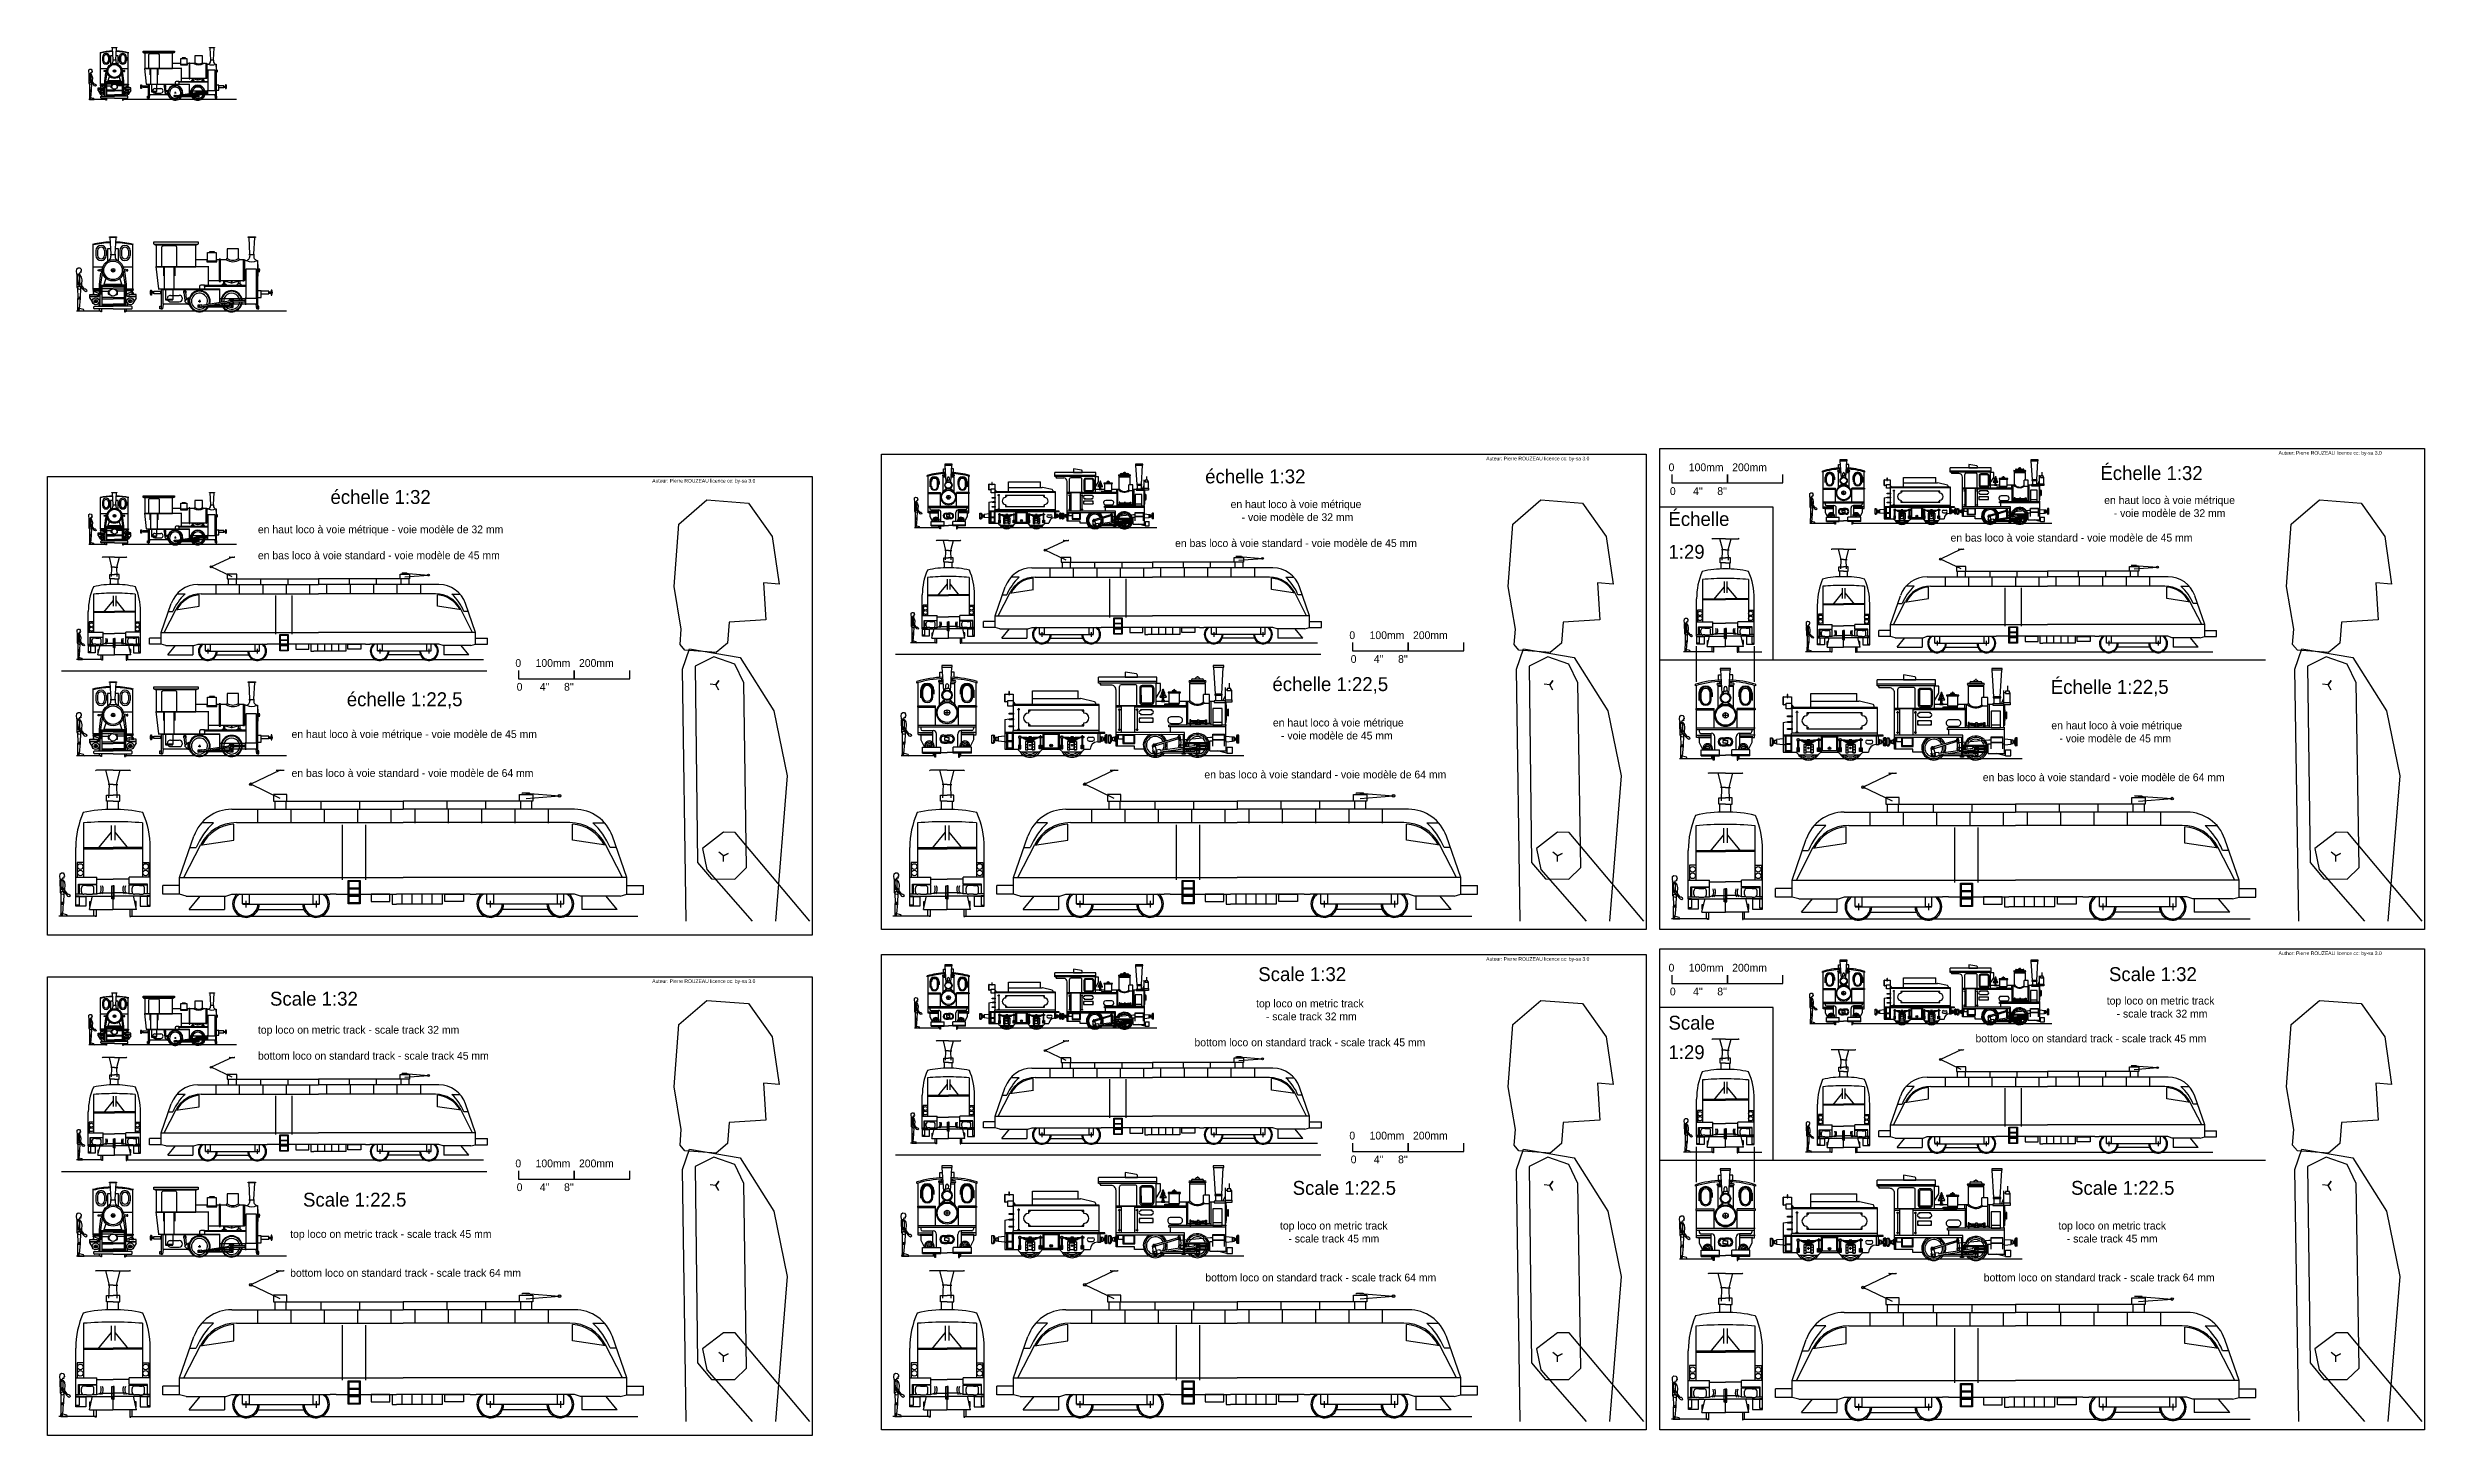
# Model space of a CAD drawing. Extents: x -9190 to 21925, y -3698 to 11555.
# Drawn here: x 17650 to 21925, y 3550 to 6046 of the extents above; entities that cross this region are included whole.
import ezdxf

# ---------------------------------------------------------------- set-up
doc = ezdxf.new("R2010")
doc.units = 0
doc.layers.get('0').update_dxf_attribs({"linetype": 'CONTINUOUS'})
doc.layers.add('1', color=7, linetype='CONTINUOUS')

msp = doc.modelspace()

# ---------------------------------------------------------------- texts
for s, insert, char_height, width, attachment_point in [('Auteur: Pierre ROUZEAU licence cc: by-sa 3.0', (20237.5, 5310.3), 6.5, 288.704, 1), ('Auteur: Pierre ROUZEAU licence cc: by-sa 3.0', (21662.6, 5320.5), 6.5, 288.704, 1), ('Auteur: Pierre ROUZEAU licence cc: by-sa 3.0', (18737.5, 5270.3), 6.5, 288.704, 1), ('échelle 1:32', (19732.1, 5287.4), 25, 300.848, 1), ('0     100mm   200mm', (20565.5, 5298.3), 14, 255.633, 1), ('échelle 1:32', (18158.9, 5250.4), 25, 300.848, 1), ('en haut loco à voie métrique\\P - voie modèle de 32 mm \\P\\Pen bas loco à voie standard - voie modèle de 45 mm', (19895.4, 5231.9), 14, 696.636, 2), ("0      4''     8''", (20567.9, 5255.5), 14, 236.369, 1), ('en haut loco à voie métrique\\P- voie modèle de 32 mm', (21466.6, 5239.2), 14, 473.711, 2), ('en haut loco à voie métrique - voie modèle de 32 mm \\P\\Pen bas loco à voie standard - voie modèle de 45 mm', (18028.4, 5186.6), 14, 696.636, 1), ('en bas loco à voie standard - voie modèle de 45 mm', (21290.2, 5171.7), 14, 696.636, 2), ('0     100mm   200mm', (19991.4, 4996.3), 14, 285.648, 1), ('0     100mm   200mm', (18491.4, 4946.3), 14, 285.648, 1), ("0      4''     8''", (19993.8, 4953.5), 14, 258.729, 1), ('échelle 1:22,5', (18188.2, 4886.6), 25, 368.717, 1), ("0      4''     8''", (18493.8, 4903.5), 14, 258.729, 1), ('échelle 1:22,5', (19853, 4913.8), 25, 309.407, 1), ('         en haut loco à voie métrique\\P        - voie modèle de 45 mm\\P\\P\\Pen bas loco à voie standard - voie modèle de 64 mm', (19948.1, 4839.1), 14, 735.216, 2), ('         en haut loco à voie métrique\\P        - voie modèle de 45 mm\\P\\P\\Pen bas loco à voie standard - voie modèle de 64 mm', (21348.1, 4834.1), 14, 735.216, 2), ('en haut loco à voie métrique - voie modèle de 45 mm\\P\\P\\Pen bas loco à voie standard - voie modèle de 64 mm', (18088.9, 4818.4), 14, 735.216, 1), ('Auteur: Pierre ROUZEAU licence cc: by-sa 3.0', (20237.5, 4410.3), 6.5, 286.778, 1), ('Author: Pierre ROUZEAU licence cc: by-sa 3.0', (21662.6, 4420.5), 6.5, 288.704, 1), ('Auteur: Pierre ROUZEAU licence cc: by-sa 3.0', (18737.5, 4370.3), 6.5, 286.778, 1), ('0     100mm   200mm', (20565.5, 4398.3), 14, 255.633, 1), ('Scale 1:32', (18050.1, 4348), 25, 318.069, 1), ('top loco on metric track\\P - scale track 32 mm\\P \\Pbottom loco on standard track - scale track 45 mm', (19920.4, 4334), 14, 703.53, 2), ("0      4''     8''", (20567.9, 4355.5), 14, 236.369, 1), ('top loco on metric track\\P - scale track 32 mm', (21450.4, 4339), 14, 467.242, 2), ('top loco on metric track - scale track 32 mm\\P \\Pbottom loco on standard track - scale track 45 mm', (18028.4, 4286.6), 14, 703.53, 1), ('bottom loco on standard track - scale track 45 mm', (21325.1, 4271.1), 14, 703.53, 2), ('0     100mm   200mm', (19991.4, 4096.3), 14, 285.648, 1), ('0     100mm   200mm', (18491.4, 4046.3), 14, 285.648, 1), ("0      4''     8''", (19993.8, 4053.5), 14, 258.729, 1), ('Scale 1:22.5', (18109.5, 3986.6), 25, 447.399, 1), ("0      4''     8''", (18493.8, 4003.5), 14, 258.729, 1), ('         top loco on metric track\\P         - scale track 45 mm \\P\\P\\Pbottom loco on standard track - scale track 64 mm', (19940, 3934.4), 14, 711.983, 2), ('         top loco on metric track\\P         - scale track 45 mm \\P\\P\\Pbottom loco on standard track - scale track 64 mm', (21340, 3934.4), 14, 711.983, 2), ('top loco on metric track - scale track 45 mm \\P\\P\\Pbottom loco on standard track - scale track 64 mm', (18086.4, 3919.4), 14, 711.983, 1)]:
    msp.add_mtext(s, dxfattribs=dict(insert=insert, char_height=char_height, width=width, attachment_point=attachment_point))
at = {"color": 5, "char_height": 25, "attachment_point": 1}
for s, insert, width in [('Échelle 1:32', (21342.1, 5293.4), 300.848), ('Échelle', (20565.3, 5210.8), 88.949), ('1:29', (20565.3, 5151.8), 88.949), ('Échelle 1:22,5', (21253, 4908.8), 309.407), ('Scale 1:32', (19827.6, 4392.2), 264.299), ('Scale 1:32', (21357.6, 4392.2), 264.299), ('Scale', (20565.3, 4304.8), 88.949), ('1:29', (20565.3, 4251.8), 88.949), ('Scale 1:22.5', (19889.4, 4007.8), 292.901), ('Scale 1:22.5', (21289.4, 4007.8), 292.901)]:
    msp.add_mtext(s, dxfattribs=dict(at, insert=insert, width=width))

# ---------------------------------------------------------------- linework, layer by layer
for p, q in [((17745.3, 6008.8), (17745.3, 6037.1)), ((17748.7, 6029.1), (17748.7, 6022.8)), ((17750.9, 6029.1), (17750.9, 6022.8)), ((17759.5, 6029.1), (17759.5, 6022.8)), ((17761.6, 6029.1), (17761.6, 6022.8)), ((17763.3, 6031.4), (17763.3, 6016.2)), ((17767.2, 6031.4), (17763.3, 6031.4)), ((17765.7, 6045.5), (17765.7, 6046.2)), ((17765.7, 6046.2), (17774.9, 6046.2)), ((17774.9, 6045.5), (17765.7, 6045.5)), ((17766.5, 6045.5), (17767.6, 6024.4)), ((17774.1, 6045.5), (17766.5, 6045.5)), ((17773, 6024.4), (17774.1, 6045.5)), ((17777.3, 6031.4), (17773.4, 6031.4)), ((17774.9, 6046.2), (17774.9, 6045.5)), ((17777.3, 6016.2), (17777.3, 6031.4)), ((17779, 6029.1), (17779, 6022.8)), ((17781.2, 6029.1), (17781.2, 6022.8)), ((17789.8, 6029.1), (17789.8, 6022.8)), ((17792, 6029.1), (17792, 6022.8)), ((17795.3, 6008.8), (17795.3, 6037.1)), ((17744.5, 6008.4), (17756.9, 6008.4)), ((17745.3, 5980.6), (17745.3, 6008)), ((17751.6, 6004.8), (17752.3, 6004.8)), ((17751.6, 6003.3), (17751.6, 6004.8)), ((17752.3, 6003.3), (17751.6, 6003.3)), ((17752.3, 6004.8), (17752.3, 6003.3)), ((17752.3, 6004.5), (17753.4, 6004.5)), ((17753.4, 6003.7), (17752.3, 6003.7)), ((17753.1, 5986.1), (17755.1, 6000.6)), ((17753.1, 5974.4), (17753.1, 5986.1)), ((17753.4, 6004.5), (17753.4, 6003.7)), ((17755, 5986), (17757, 6000.3)), ((17755, 5974.4), (17755, 5986)), ((17755.3, 5985.3), (17770.3, 5985.3)), ((17755.3, 5984.5), (17755.3, 5985.3)), ((17758.6, 5985.3), (17761.5, 5994.1)), ((17758.6, 5986.1), (17758.6, 5985.3)), ((17782, 5986.1), (17758.6, 5986.1)), ((17758.6, 5985.3), (17782, 5985.3)), ((17766.8, 6024), (17773.8, 6024)), ((17767.6, 6023.6), (17767.7, 6022)), ((17768, 6004.1), (17772.7, 6004.1)), ((17770.3, 6006.4), (17770.3, 6001.7)), ((17785.3, 5985.3), (17770.3, 5985.3)), ((17773, 6023.6), (17772.9, 6022)), ((17782, 5985.3), (17779.1, 5994.1)), ((17782, 5985.3), (17782, 5986.1)), ((17783.7, 6008.4), (17795.8, 6008.4)), ((17785.6, 5986), (17783.7, 6000.3)), ((17785.3, 5984.5), (17785.3, 5985.3)), ((17787.5, 5986.1), (17785.5, 6000.6)), ((17785.6, 5974.4), (17785.6, 5986)), ((17787.2, 6004.5), (17787.2, 6003.7)), ((17788.3, 6004.5), (17787.2, 6004.5)), ((17787.2, 6003.7), (17788.3, 6003.7)), ((17787.5, 5974.4), (17787.5, 5986.1)), ((17788.3, 6004.8), (17788.3, 6003.3)), ((17789.1, 6004.8), (17788.3, 6004.8)), ((17788.3, 6003.3), (17789.1, 6003.3)), ((17789.1, 6003.3), (17789.1, 6004.8)), ((17795.3, 5980.6), (17795.3, 6008)), ((17828.1, 5980.6), (17825, 6008.8)), ((17891.4, 6008.4), (17825, 6008.4)), ((17834, 6007.2), (17834, 5997)), ((17848.8, 5997), (17848.8, 6007.2)), ((17889.8, 6017.3), (17875, 6017.3)), ((17885.9, 5985.3), (17881.6, 5985.3)), ((17885.9, 5985.3), (17885.9, 5980.6)), ((17890.6, 6008), (17890.6, 5985.3)), ((17904.7, 5990.8), (17890.6, 5990.8)), ((17904.7, 6017.3), (17900.8, 6017.3)), ((17913.3, 6017.3), (17906.2, 6017.3)), ((17934.4, 5990.8), (17906.2, 5990.8)), ((17913.3, 6017.3), (17914.8, 6018.9)), ((17928.9, 6018.9), (17930.5, 6017.3)), ((17934.4, 6017.3), (17930.5, 6017.3)), ((17934.8, 6018.1), (17934.8, 5990)), ((17936.1, 6017.3), (17935.2, 6017.3)), ((17936.1, 5990.8), (17935.2, 5990.8)), ((17936.7, 6016.7), (17936.7, 5991.4)), ((17938.3, 6016.6), (17936.7, 6016.6)), ((17938.3, 5991.6), (17936.7, 5991.6)), ((17942.2, 6024), (17949.2, 6024)), ((17943, 6023.6), (17943.1, 6022)), ((17948.4, 6023.6), (17948.3, 6022)), ((17953.1, 5991.6), (17951.6, 5991.6)), ((17953.1, 6016.6), (17953.1, 5955.2)), ((17955.1, 6006.4), (17955.1, 6001.7)), ((17956.2, 6004.1), (17955.1, 6004.1)), ((17740.9, 5973.6), (17745, 5973.6)), ((17740.9, 5970.8), (17740.9, 5973.6)), ((17740.9, 5968.9), (17740.9, 5973.6)), ((17740.9, 5970.2), (17740.9, 5970.8)), ((17740.9, 5970.8), (17750.3, 5970.8)), ((17750.3, 5970.8), (17740.9, 5970.8)), ((17740.9, 5968.9), (17744.7, 5962.7)), ((17753.1, 5980.6), (17744.8, 5980.6)), ((17744.8, 5980.6), (17744.8, 5979.8)), ((17744.8, 5979.8), (17753.1, 5979.8)), ((17745, 5975.9), (17745, 5973)), ((17746.1, 5975.9), (17745, 5975.9)), ((17753.1, 5979.8), (17745.3, 5979.8)), ((17745.3, 5979.8), (17745.3, 5978.3)), ((17745.3, 5978.3), (17753.1, 5978.3)), ((17745.3, 5977.5), (17745.3, 5978.3)), ((17753.1, 5974.4), (17745.3, 5977.5)), ((17746.1, 5973), (17746.1, 5975.9)), ((17746.1, 5973.6), (17750.3, 5973.6)), ((17746.1, 5955.9), (17746.1, 5958)), ((17746.9, 5965), (17750, 5965)), ((17746.9, 5958.8), (17770.3, 5958.8)), ((17770.3, 5955.2), (17746.9, 5955.2)), ((17748.4, 5963.4), (17748.4, 5966.6)), ((17750.3, 5973.6), (17750.3, 5970.8)), ((17750.3, 5970.8), (17750.3, 5970.2)), ((17750.3, 5970.8), (17752.3, 5970.8)), ((17752.3, 5974.4), (17755.8, 5974.4)), ((17752.3, 5970.8), (17752.3, 5974.4)), ((17752.3, 5963), (17752.3, 5958.8)), ((17753.1, 5952.5), (17753.1, 5955.2)), ((17754.7, 5952.5), (17753.1, 5952.5)), ((17753.9, 5958.8), (17753.9, 5974.4)), ((17754.7, 5951.7), (17754.7, 5952.5)), ((17755.8, 5951.7), (17754.7, 5951.7)), ((17770.3, 5984.5), (17755.3, 5984.5)), ((17755.8, 5984.5), (17756.6, 5984.5)), ((17755.8, 5955.2), (17755.8, 5951.7)), ((17756.1, 5984.5), (17756.1, 5958.8)), ((17756.1, 5983), (17756.1, 5968.1)), ((17770.3, 5983), (17756.6, 5983)), ((17770.3, 5980.6), (17756.6, 5980.6)), ((17756.6, 5977.5), (17764.7, 5977.5)), ((17770.3, 5969.7), (17756.6, 5969.7)), ((17756.6, 5968.1), (17770.3, 5968.1)), ((17756.6, 5961.4), (17770.3, 5961.4)), ((17756.6, 5960.3), (17770.3, 5960.3)), ((17764.7, 5974.1), (17764.7, 5977.8)), ((17765.2, 5978.3), (17766.3, 5978.3)), ((17765.2, 5977.6), (17765.9, 5977.6)), ((17765.2, 5974.3), (17765.9, 5974.3)), ((17766.3, 5973.6), (17765.2, 5973.6)), ((17770.3, 5984.5), (17785.3, 5984.5)), ((17770.3, 5983), (17784, 5983)), ((17770.3, 5980.6), (17784, 5980.6)), ((17770.3, 5969.7), (17784, 5969.7)), ((17784, 5968.1), (17770.3, 5968.1)), ((17793.8, 5958.8), (17770.3, 5958.8)), ((17770.3, 5955.2), (17793.8, 5955.2)), ((17775.5, 5978.3), (17774.4, 5978.3)), ((17774.4, 5973.6), (17775.5, 5973.6)), ((17775.5, 5977.6), (17774.7, 5977.6)), ((17775.5, 5974.3), (17774.7, 5974.3)), ((17775.9, 5974.1), (17775.9, 5977.8)), ((17784, 5977.5), (17775.9, 5977.5)), ((17784.8, 5984.5), (17784, 5984.5)), ((17784.5, 5984.5), (17784.5, 5958.8)), ((17784.5, 5983), (17784.5, 5968.1)), ((17788.3, 5974.4), (17784.8, 5974.4)), ((17784.8, 5955.2), (17784.8, 5951.7)), ((17784.8, 5951.7), (17785.9, 5951.7)), ((17785.9, 5952.5), (17787.5, 5952.5)), ((17785.9, 5951.7), (17785.9, 5952.5)), ((17786.7, 5958.8), (17786.7, 5974.4)), ((17787.5, 5980.6), (17795.8, 5980.6)), ((17795.8, 5979.8), (17787.5, 5979.8)), ((17787.5, 5979.8), (17795.3, 5979.8)), ((17795.3, 5978.3), (17787.5, 5978.3)), ((17787.5, 5974.4), (17795.3, 5977.5)), ((17787.5, 5952.5), (17787.5, 5955.2)), ((17788.3, 5970.8), (17788.3, 5974.4)), ((17790.3, 5970.8), (17788.3, 5970.8)), ((17788.3, 5963), (17788.3, 5958.8)), ((17790.3, 5973.6), (17790.3, 5970.8)), ((17794.5, 5973.6), (17790.3, 5973.6)), ((17790.3, 5970.8), (17790.3, 5970.2)), ((17799.7, 5970.8), (17790.3, 5970.8)), ((17790.3, 5970.8), (17799.7, 5970.8)), ((17793.8, 5965), (17790.6, 5965)), ((17792.2, 5963.4), (17792.2, 5966.6)), ((17794.5, 5975.9), (17795.6, 5975.9)), ((17794.5, 5973), (17794.5, 5975.9)), ((17794.5, 5955.9), (17794.5, 5958)), ((17795.3, 5979.8), (17795.3, 5978.3)), ((17795.3, 5977.5), (17795.3, 5978.3)), ((17795.6, 5975.9), (17795.6, 5973)), ((17799.7, 5973.6), (17795.6, 5973.6)), ((17795.8, 5980.6), (17795.8, 5979.8)), ((17799.7, 5968.9), (17795.9, 5962.7)), ((17799.7, 5970.8), (17799.7, 5973.6)), ((17799.7, 5968.9), (17799.7, 5973.6)), ((17799.7, 5970.2), (17799.7, 5970.8)), ((17821.9, 5976.7), (17818.8, 5976.7)), ((17821.9, 5975.2), (17818.8, 5975.2)), ((17827.3, 5980.6), (17905.5, 5980.6)), ((17831.2, 5979.8), (17831.2, 5955.2)), ((17905.5, 5979.5), (17831.2, 5979.5)), ((17831.2, 5955.2), (17832.8, 5955.2)), ((17833.6, 5961.1), (17832.8, 5955.2)), ((17833.6, 5961.1), (17833.6, 5979.1)), ((17864.2, 5961.1), (17833.6, 5961.1)), ((17843, 5972.3), (17853.9, 5972.3)), ((17843, 5964.2), (17853.9, 5964.2)), ((17846.1, 5980.6), (17846.1, 5967.3)), ((17878.1, 5965), (17881.2, 5965)), ((17879.7, 5983.4), (17879.7, 5980.6)), ((17879.7, 5966.6), (17879.7, 5963.4)), ((17899.5, 5961.1), (17905.5, 5961.1)), ((17905.5, 5963.6), (17905.5, 5980.6)), ((17905.5, 5968.5), (17937.5, 5968.5)), ((17905.5, 5961.1), (17905.5, 5962)), ((17905.5, 5961.5), (17937.5, 5961.5)), ((17917.2, 5967.7), (17922.7, 5967.7)), ((17917.2, 5962.3), (17922.7, 5962.3)), ((17918.8, 5965), (17921.9, 5965)), ((17920.3, 5966.6), (17920.3, 5963.4)), ((17937.9, 5969.7), (17937.9, 5960.3)), ((17950.8, 5961.1), (17951.6, 5955.2)), ((17953.1, 5955.2), (17951.6, 5955.2)), ((17952, 5969.7), (17952, 5960.3)), ((17967.2, 5976.7), (17970.3, 5976.7)), ((17967.2, 5975.2), (17970.3, 5975.2)), ((17732.2, 5652.2), (17732.2, 5692.5)), ((17761.2, 5705.6), (17774.3, 5705.6)), ((17761.2, 5704.4), (17761.2, 5705.6)), ((17774.3, 5704.4), (17761.2, 5704.4)), ((17773.2, 5704.4), (17762.3, 5704.4)), ((17762.3, 5704.4), (17763.9, 5674.4)), ((17771.7, 5674.4), (17773.2, 5704.4)), ((17774.3, 5705.6), (17774.3, 5704.4)), ((17803.3, 5652.2), (17803.3, 5692.5)), ((17731.1, 5651.7), (17748.7, 5651.7)), ((17732.2, 5612.2), (17732.2, 5651.1)), ((17737, 5681.1), (17737, 5672.2)), ((17740.1, 5681.1), (17740.1, 5672.2)), ((17741.1, 5644.4), (17741.1, 5646.7)), ((17741.1, 5646.7), (17742.2, 5646.7)), ((17742.2, 5644.4), (17741.1, 5644.4)), ((17742.2, 5646.7), (17742.2, 5644.4)), ((17742.2, 5646.1), (17743.8, 5646.1)), ((17743.8, 5645), (17742.2, 5645)), ((17743.8, 5646.1), (17743.8, 5645)), ((17752.3, 5681.1), (17752.3, 5672.2)), ((17755.4, 5681.1), (17755.4, 5672.2)), ((17763.4, 5684.4), (17757.8, 5684.4)), ((17757.8, 5684.4), (17757.8, 5662.9)), ((17762.8, 5673.9), (17772.8, 5673.9)), ((17764, 5673.3), (17764.1, 5671.1)), ((17764.4, 5645.6), (17771.1, 5645.6)), ((17767.8, 5642.2), (17767.8, 5648.9)), ((17771.6, 5673.3), (17771.4, 5671.1)), ((17777.8, 5684.4), (17772.2, 5684.4)), ((17777.8, 5662.9), (17777.8, 5684.4)), ((17780.1, 5681.1), (17780.1, 5672.2)), ((17783.2, 5681.1), (17783.2, 5672.2)), ((17786.8, 5651.7), (17804, 5651.7)), ((17793.3, 5646.1), (17791.8, 5646.1)), ((17791.8, 5646.1), (17791.8, 5645)), ((17791.8, 5645), (17793.3, 5645)), ((17794.4, 5646.7), (17793.3, 5646.7)), ((17793.3, 5646.7), (17793.3, 5644.4)), ((17793.3, 5644.4), (17794.4, 5644.4)), ((17794.4, 5644.4), (17794.4, 5646.7)), ((17795.4, 5681.1), (17795.4, 5672.2)), ((17798.6, 5681.1), (17798.6, 5672.2)), ((17803.3, 5612.2), (17803.3, 5651.1)), ((17850, 5612.2), (17845.6, 5652.2)), ((17940, 5651.7), (17845.6, 5651.7)), ((17858.3, 5650), (17858.3, 5635.6)), ((17879.4, 5635.6), (17879.4, 5650)), ((17937.8, 5664.4), (17916.7, 5664.4)), ((17938.9, 5651.1), (17938.9, 5618.9)), ((17958.9, 5664.4), (17953.3, 5664.4)), ((17971.1, 5664.4), (17961.1, 5664.4)), ((17971.1, 5664.4), (17973.3, 5666.7)), ((17993.3, 5666.7), (17995.6, 5664.4)), ((18001.1, 5664.4), (17995.6, 5664.4)), ((18001.7, 5665.6), (18001.7, 5625.6)), ((18003.6, 5664.4), (18002.2, 5664.4)), ((18004.4, 5663.6), (18004.4, 5627.6)), ((18006.7, 5663.3), (18004.4, 5663.3)), ((18012.2, 5673.9), (18022.2, 5673.9)), ((18013.4, 5673.3), (18013.6, 5671.1)), ((18021, 5673.3), (18020.9, 5671.1)), ((18027.8, 5663.3), (18027.8, 5576)), ((18030.6, 5648.9), (18030.6, 5642.2)), ((18032.2, 5645.6), (18030.6, 5645.6)), ((17726, 5595.6), (17726, 5602.2)), ((17726, 5598.2), (17726, 5602.2)), ((17726, 5602.2), (17731.8, 5602.2)), ((17731.6, 5612.2), (17731.6, 5611.1)), ((17743.3, 5612.2), (17731.6, 5612.2)), ((17731.6, 5611.1), (17743.3, 5611.1)), ((17733.3, 5605.6), (17731.8, 5605.6)), ((17731.8, 5605.6), (17731.8, 5601.3)), ((17732.2, 5611.1), (17732.2, 5608.9)), ((17743.3, 5611.1), (17732.2, 5611.1)), ((17732.2, 5607.8), (17732.2, 5608.9)), ((17732.2, 5608.9), (17743.3, 5608.9)), ((17743.3, 5603.3), (17732.2, 5607.8)), ((17733.3, 5601.3), (17733.3, 5605.6)), ((17733.3, 5602.2), (17739.3, 5602.2)), ((17739.3, 5602.2), (17739.3, 5598.2)), ((17742.2, 5598.2), (17742.2, 5603.3)), ((17742.2, 5603.3), (17747.1, 5603.3)), ((17743.3, 5620), (17746.1, 5640.6)), ((17743.3, 5603.3), (17743.3, 5620)), ((17744.4, 5581.1), (17744.4, 5603.3)), ((17746, 5619.8), (17748.8, 5640.2)), ((17746, 5603.3), (17746, 5619.8)), ((17746.4, 5617.8), (17746.4, 5618.9)), ((17746.4, 5618.9), (17767.8, 5618.9)), ((17767.8, 5617.8), (17746.4, 5617.8)), ((17747.1, 5617.8), (17748.3, 5617.8)), ((17747.6, 5617.8), (17747.6, 5581.1)), ((17747.6, 5615.6), (17747.6, 5594.4)), ((17767.8, 5615.6), (17748.3, 5615.6)), ((17767.8, 5612.2), (17748.3, 5612.2)), ((17748.3, 5607.8), (17759.8, 5607.8)), ((17751.1, 5618.9), (17755.3, 5631.4)), ((17784.4, 5620), (17751.1, 5620)), ((17751.1, 5620), (17751.1, 5618.9)), ((17751.1, 5618.9), (17784.4, 5618.9)), ((17759.8, 5602.9), (17759.8, 5608.2)), ((17760.4, 5608.9), (17762, 5608.9)), ((17760.4, 5607.9), (17761.5, 5607.9)), ((17760.4, 5603.2), (17761.5, 5603.2)), ((17762, 5602.2), (17760.4, 5602.2)), ((17789.1, 5618.9), (17767.8, 5618.9)), ((17767.8, 5617.8), (17789.1, 5617.8)), ((17767.8, 5615.6), (17787.2, 5615.6)), ((17767.8, 5612.2), (17787.2, 5612.2)), ((17775.1, 5608.9), (17773.6, 5608.9)), ((17773.6, 5602.2), (17775.1, 5602.2)), ((17775.1, 5607.9), (17774, 5607.9)), ((17775.1, 5603.2), (17774, 5603.2)), ((17775.8, 5602.9), (17775.8, 5608.2)), ((17787.2, 5607.8), (17775.8, 5607.8)), ((17784.4, 5618.9), (17780.3, 5631.4)), ((17784.4, 5618.9), (17784.4, 5620)), ((17789.6, 5619.8), (17786.8, 5640.2)), ((17788.4, 5617.8), (17787.2, 5617.8)), ((17787.9, 5617.8), (17787.9, 5581.1)), ((17787.9, 5615.6), (17787.9, 5594.4)), ((17793.3, 5603.3), (17788.4, 5603.3)), ((17789.1, 5617.8), (17789.1, 5618.9)), ((17792.2, 5620), (17789.4, 5640.6)), ((17789.6, 5603.3), (17789.6, 5619.8)), ((17791.1, 5581.1), (17791.1, 5603.3)), ((17792.2, 5603.3), (17792.2, 5620)), ((17792.2, 5612.2), (17804, 5612.2)), ((17792.2, 5611.1), (17803.3, 5611.1)), ((17804, 5611.1), (17792.2, 5611.1)), ((17803.3, 5608.9), (17792.2, 5608.9)), ((17792.2, 5603.3), (17803.3, 5607.8)), ((17793.3, 5598.2), (17793.3, 5603.3)), ((17802.2, 5602.2), (17796.2, 5602.2)), ((17796.2, 5602.2), (17796.2, 5598.2)), ((17802.2, 5601.3), (17802.2, 5605.6)), ((17802.2, 5605.6), (17803.8, 5605.6)), ((17803.3, 5611.1), (17803.3, 5608.9)), ((17803.3, 5607.8), (17803.3, 5608.9)), ((17803.8, 5605.6), (17803.8, 5601.3)), ((17809.6, 5602.2), (17803.8, 5602.2)), ((17804, 5612.2), (17804, 5611.1)), ((17809.6, 5595.6), (17809.6, 5602.2)), ((17809.6, 5598.2), (17809.6, 5602.2)), ((17841.1, 5606.7), (17836.7, 5606.7)), ((17841.1, 5604.4), (17836.7, 5604.4)), ((17848.9, 5612.2), (17960, 5612.2)), ((17854.4, 5611.1), (17854.4, 5576)), ((17960, 5610.6), (17854.4, 5610.6)), ((17857.8, 5584.4), (17857.8, 5610)), ((17871.1, 5600.4), (17886.7, 5600.4)), ((17875.6, 5612.2), (17875.6, 5593.3)), ((17923.3, 5616.2), (17923.3, 5612.2)), ((17932.2, 5618.9), (17926, 5618.9)), ((17932.2, 5618.9), (17932.2, 5612.2)), ((17958.9, 5626.7), (17938.9, 5626.7)), ((17960, 5588), (17960, 5612.2)), ((18001.1, 5626.7), (17961.1, 5626.7)), ((18003.6, 5626.7), (18002.2, 5626.7)), ((18006.7, 5627.8), (18004.4, 5627.8)), ((18027.8, 5627.8), (18025.6, 5627.8)), ((18047.8, 5606.7), (18052.2, 5606.7)), ((18047.8, 5604.4), (18052.2, 5604.4)), ((17739.3, 5598.2), (17726, 5598.2)), ((17726, 5598.2), (17739.3, 5598.2)), ((17726, 5597.3), (17726, 5598.2)), ((17726, 5595.6), (17731.4, 5586.8)), ((17733.3, 5577.1), (17733.3, 5580)), ((17734.4, 5590), (17738.9, 5590)), ((17734.4, 5581.1), (17767.8, 5581.1)), ((17767.8, 5576), (17734.4, 5576)), ((17736.7, 5587.8), (17736.7, 5592.2)), ((17739.3, 5598.2), (17742.2, 5598.2)), ((17739.3, 5598.2), (17739.3, 5597.3)), ((17742.2, 5587.1), (17742.2, 5581.1)), ((17743.3, 5572.2), (17743.3, 5576)), ((17745.6, 5572.2), (17743.3, 5572.2)), ((17745.6, 5571.1), (17745.6, 5572.2)), ((17747.1, 5571.1), (17745.6, 5571.1)), ((17747.1, 5576), (17747.1, 5571.1)), ((17767.8, 5596.7), (17748.3, 5596.7)), ((17748.3, 5594.4), (17767.8, 5594.4)), ((17748.3, 5584.9), (17767.8, 5584.9)), ((17748.3, 5583.3), (17767.8, 5583.3)), ((17767.8, 5596.7), (17787.2, 5596.7)), ((17787.2, 5594.4), (17767.8, 5594.4)), ((17801.1, 5581.1), (17767.8, 5581.1)), ((17767.8, 5576), (17801.1, 5576)), ((17788.4, 5576), (17788.4, 5571.1)), ((17788.4, 5571.1), (17790, 5571.1)), ((17790, 5571.1), (17790, 5572.2)), ((17790, 5572.2), (17792.2, 5572.2)), ((17792.2, 5572.2), (17792.2, 5576)), ((17796.2, 5598.2), (17793.3, 5598.2)), ((17793.3, 5587.1), (17793.3, 5581.1)), ((17796.2, 5598.2), (17809.6, 5598.2)), ((17809.6, 5598.2), (17796.2, 5598.2)), ((17796.2, 5598.2), (17796.2, 5597.3)), ((17801.1, 5590), (17796.7, 5590)), ((17798.9, 5587.8), (17798.9, 5592.2)), ((17802.2, 5577.1), (17802.2, 5580)), ((17809.6, 5595.6), (17804.2, 5586.8)), ((17809.6, 5597.3), (17809.6, 5598.2)), ((17854.4, 5576), (17856.7, 5576)), ((17857.8, 5584.4), (17856.7, 5576)), ((17901.3, 5584.4), (17857.8, 5584.4)), ((17871.1, 5588.9), (17886.7, 5588.9)), ((17921.1, 5590), (17925.6, 5590)), ((17923.3, 5592.2), (17923.3, 5587.8)), ((17951.5, 5584.4), (17960, 5584.4)), ((17960, 5595), (18005.6, 5595)), ((17960, 5584.4), (17960, 5585.8)), ((17960, 5585), (18005.6, 5585)), ((17976.7, 5593.9), (17984.4, 5593.9)), ((17976.7, 5586.1), (17984.4, 5586.1)), ((17978.9, 5590), (17983.3, 5590)), ((17981.1, 5592.2), (17981.1, 5587.8)), ((18006.1, 5596.7), (18006.1, 5583.3)), ((18024.4, 5584.4), (18025.6, 5576)), ((18027.8, 5576), (18025.6, 5576)), ((18026.1, 5596.7), (18026.1, 5583.3)), ((20876.3, 5272.3), (20874.3, 5302.9)), ((20884.5, 5272.3), (20886.3, 5302.9)), ((21219.8, 5268.5), (21217.6, 5302.9)), ((21227.6, 5268.5), (21229.6, 5302.9)), ((19232.2, 5274.7), (19232.2, 5276.6)), ((19233.6, 5245.9), (19233.6, 5275.1)), ((19236.7, 5265.8), (19236.7, 5255.9)), ((19238, 5257.2), (19238, 5265.8)), ((19239.5, 5257.2), (19239.5, 5265.8)), ((19250.8, 5257.2), (19250.8, 5265.8)), ((19252.3, 5257.2), (19252.3, 5265.8)), ((19253.6, 5265.8), (19253.6, 5260.5)), ((19260.2, 5277.8), (19265.3, 5277.8)), ((19261.2, 5281.9), (19261.2, 5288.4)), ((19261.2, 5288.4), (19264.6, 5288.4)), ((19262.7, 5278.8), (19262.7, 5277.8)), ((19262.7, 5278.8), (19262.7, 5278.8)), ((19264.1, 5280.2), (19265.2, 5280.2)), ((19266.2, 5264.3), (19264.2, 5294.9)), ((19267.2, 5267.9), (19270.3, 5267.9)), ((19267.2, 5267.9), (19267.2, 5265)), ((19268, 5267.9), (19268.8, 5267.9)), ((19268.8, 5267.9), (19268.8, 5272.2)), ((19273.4, 5267.9), (19270.3, 5267.9)), ((19271.9, 5272.2), (19271.8, 5267.9)), ((19273.4, 5267.9), (19273.4, 5265)), ((19274.4, 5264.3), (19276.2, 5294.9)), ((19280.5, 5277.8), (19275.2, 5277.8)), ((19275.3, 5280.2), (19276.6, 5280.2)), ((19279.4, 5288.4), (19275.8, 5288.4)), ((19278, 5278.8), (19278, 5277.8)), ((19279.4, 5281.9), (19279.4, 5288.4)), ((19287, 5265.8), (19287, 5260.5)), ((19288.3, 5257.2), (19288.3, 5265.8)), ((19289.8, 5257.2), (19289.8, 5265.8)), ((19301.1, 5257.2), (19301.1, 5265.8)), ((19302.7, 5257.2), (19302.7, 5265.8)), ((19303.9, 5265.8), (19303.9, 5255.9)), ((19307, 5245.9), (19307, 5275.1)), ((19307, 5245.9), (19307, 5275.1)), ((19308.4, 5274.7), (19308.4, 5276.6)), ((19378.2, 5265), (19436.1, 5265)), ((19378.2, 5247.3), (19378.2, 5265)), ((19436.1, 5255.1), (19436.1, 5265)), ((19535.7, 5282.2), (19461.9, 5282.2)), ((19461.9, 5274.7), (19461.9, 5282.2)), ((19535.7, 5276.6), (19461.9, 5276.6)), ((19535.7, 5274.7), (19461.9, 5274.7)), ((19462.9, 5274.7), (19464.6, 5272)), ((19477.7, 5272), (19464.6, 5272)), ((19483.9, 5194.7), (19483.9, 5265.8)), ((19488.2, 5245.9), (19488.2, 5270.3)), ((19508.2, 5272.5), (19490.3, 5272.5)), ((19510.3, 5245.9), (19510.3, 5270.3)), ((19513.9, 5268.4), (19513.9, 5250.6)), ((19515.5, 5268.4), (19515.5, 5250.6)), ((19528.8, 5271.4), (19516.9, 5271.4)), ((19528.8, 5269.8), (19516.9, 5269.8)), ((19530.2, 5268.4), (19530.2, 5250.6)), ((19531.8, 5268.4), (19531.8, 5250.6)), ((19534.6, 5245.9), (19534.6, 5274.7)), ((19540.2, 5274.2), (19534.6, 5274.2)), ((19534.6, 5255.9), (19540.2, 5265.1)), ((19535.7, 5274.7), (19535.7, 5282.2)), ((19540.2, 5265.1), (19540.2, 5274.2)), ((19540.4, 5258.6), (19542.9, 5258.6)), ((19542.6, 5252), (19543, 5261.7)), ((19543, 5261.7), (19543.9, 5261.7)), ((19543.1, 5265.3), (19543.1, 5261.7)), ((19543.7, 5265.3), (19543.7, 5261.7)), ((19544.2, 5252), (19543.9, 5261.7)), ((19546.4, 5258.6), (19544, 5258.6)), ((19555.1, 5263.6), (19549.7, 5263)), ((19556.6, 5264.9), (19556.6, 5265.5)), ((19558.4, 5265.5), (19558.4, 5264.9)), ((19565.3, 5263), (19560, 5263.6)), ((19576.8, 5277.8), (19597.1, 5277.8)), ((19579.3, 5278.8), (19579.3, 5277.8)), ((19579.3, 5278.8), (19579.3, 5278.8)), ((19580.7, 5280.2), (19593.2, 5280.2)), ((19586.9, 5283.3), (19586.9, 5282)), ((19594.6, 5278.8), (19594.6, 5277.8)), ((19594.6, 5250.7), (19594.6, 5260)), ((19602.2, 5260), (19594.6, 5260)), ((19602.2, 5249.4), (19602.2, 5260)), ((19609.7, 5260.5), (19607.5, 5294.9)), ((19617.5, 5260.5), (19619.5, 5294.9)), ((19621.8, 5268.9), (19621.8, 5252)), ((19626.8, 5274.5), (19626.8, 5267.9)), ((20842.3, 5282.7), (20842.3, 5284.6)), ((20843.7, 5253.9), (20843.7, 5283.1)), ((20846.8, 5273.8), (20846.8, 5263.9)), ((20848.1, 5265.2), (20848.1, 5273.8)), ((20849.6, 5265.2), (20849.6, 5273.8)), ((20860.9, 5265.2), (20860.9, 5273.8)), ((20862.5, 5265.2), (20862.5, 5273.8)), ((20863.7, 5273.8), (20863.7, 5268.5)), ((20870.3, 5285.8), (20875.4, 5285.8)), ((20871.4, 5296.4), (20874.7, 5296.4)), ((20871.4, 5289.9), (20871.4, 5296.4)), ((20872.8, 5286.8), (20872.8, 5286.8)), ((20872.8, 5286.8), (20872.8, 5285.8)), ((20874.2, 5288.2), (20875.3, 5288.2)), ((20875.1, 5260.1), (20875.1, 5258)), ((20876.5, 5262), (20876.5, 5261.6)), ((20877.4, 5275.9), (20877.4, 5273)), ((20877.4, 5275.9), (20880.4, 5275.9)), ((20878.1, 5275.9), (20878.9, 5275.9)), ((20878.9, 5275.9), (20878.9, 5280.2)), ((20883.5, 5275.9), (20880.4, 5275.9)), ((20882, 5280.2), (20882, 5275.9)), ((20883.5, 5275.9), (20883.5, 5273)), ((20884.3, 5262), (20884.3, 5261.6)), ((20890.6, 5285.8), (20885.3, 5285.8)), ((20885.5, 5288.2), (20886.7, 5288.2)), ((20885.8, 5260.1), (20885.8, 5258)), ((20889.5, 5296.4), (20885.9, 5296.4)), ((20888.1, 5286.8), (20888.1, 5285.8)), ((20889.5, 5289.9), (20889.5, 5296.4)), ((20890, 5259.1), (20890, 5255.9)), ((20897.1, 5273.8), (20897.1, 5268.5)), ((20898.4, 5265.2), (20898.4, 5273.8)), ((20900, 5265.2), (20900, 5273.8)), ((20911.2, 5265.2), (20911.2, 5273.8)), ((20912.8, 5265.2), (20912.8, 5273.8)), ((20914, 5273.8), (20914, 5263.9)), ((20917.1, 5253.9), (20917.1, 5283.1)), ((20917.1, 5253.9), (20917.1, 5283.1)), ((20918.5, 5282.7), (20918.5, 5284.6)), ((20957.3, 5260.5), (20963.9, 5260.5)), ((20957.3, 5253.5), (20957.3, 5260.5)), ((20963.9, 5258.8), (20966.9, 5255.3)), ((20988.3, 5255.3), (20988.3, 5273)), ((20988.3, 5273), (21046.2, 5273)), ((20988.3, 5263.1), (21049, 5263.1)), ((21046.2, 5263.1), (21046.2, 5273)), ((21066.9, 5259.1), (21049.7, 5263.1)), ((21072, 5282.7), (21072, 5290.2)), ((21145.8, 5290.2), (21072, 5290.2)), ((21145.8, 5284.6), (21072, 5284.6)), ((21145.8, 5282.7), (21072, 5282.7)), ((21073, 5282.7), (21074.7, 5280)), ((21087.8, 5280), (21074.7, 5280)), ((21094.1, 5202.7), (21094.1, 5273.8)), ((21098.3, 5253.9), (21098.3, 5278.3)), ((21118.3, 5280.5), (21100.5, 5280.5)), ((21120.5, 5253.9), (21120.5, 5278.3)), ((21124, 5276.4), (21124.1, 5258.6)), ((21125.6, 5276.4), (21125.6, 5258.6)), ((21138.9, 5279.4), (21127, 5279.4)), ((21138.9, 5277.8), (21127, 5277.8)), ((21140.3, 5276.4), (21140.3, 5258.6)), ((21141.9, 5276.4), (21141.9, 5258.6)), ((21144.7, 5253.9), (21144.7, 5282.7)), ((21150.3, 5282.2), (21144.7, 5282.2)), ((21144.7, 5263.9), (21150.3, 5273.1)), ((21160.9, 5259.1), (21144.7, 5259.1)), ((21145.8, 5282.7), (21145.8, 5290.2)), ((21149.3, 5264.7), (21152.9, 5264.7)), ((21150.3, 5273.1), (21150.3, 5282.2)), ((21150.5, 5266.6), (21153, 5266.6)), ((21152.8, 5260), (21153.1, 5269.7)), ((21153.1, 5269.7), (21154, 5269.7)), ((21153.2, 5273.3), (21153.2, 5269.7)), ((21153.9, 5273.3), (21153.9, 5269.7)), ((21154.3, 5260), (21154, 5269.7)), ((21156.6, 5266.6), (21154.1, 5266.6)), ((21154.2, 5264.7), (21157.8, 5264.7)), ((21165.2, 5271.6), (21159.8, 5271)), ((21166.7, 5272.9), (21166.7, 5273.5)), ((21168.5, 5273.5), (21168.5, 5272.9)), ((21175.5, 5271), (21170.1, 5271.6)), ((21186.1, 5259.1), (21174.4, 5259.1)), ((21183.1, 5253.9), (21183.1, 5259.1)), ((21185, 5231.6), (21185, 5259.1)), ((21186.1, 5259.1), (21187.5, 5260.5)), ((21186.9, 5285.8), (21207.2, 5285.8)), ((21189.4, 5286.8), (21189.4, 5286.8)), ((21189.4, 5286.8), (21189.4, 5285.8)), ((21190.8, 5288.2), (21203.3, 5288.2)), ((21197, 5291.3), (21197, 5290)), ((21204.7, 5286.8), (21204.7, 5285.8)), ((21212.3, 5268), (21204.8, 5268)), ((21204.8, 5258.7), (21204.8, 5268)), ((21205.8, 5257.4), (21204.8, 5258.7)), ((21212.3, 5257.4), (21212.3, 5268)), ((21218.3, 5259.1), (21212.3, 5259.1)), ((21212.3, 5231.6), (21212.3, 5259.1)), ((21214.2, 5229.4), (21214.2, 5259.1)), ((21218.3, 5260), (21218.3, 5258)), ((21229.2, 5260), (21231.9, 5266.1)), ((21231.9, 5276.9), (21231.9, 5260)), ((21232.5, 5231.6), (21232.5, 5259.1)), ((21240.3, 5258.4), (21232.5, 5258.4)), ((21236.9, 5282.5), (21236.9, 5275.9)), ((21240.3, 5261.6), (21240.3, 5258.4)), ((17745.3, 5208.8), (17745.3, 5237.1)), ((17748.7, 5229.1), (17748.7, 5222.8)), ((17750.9, 5229.1), (17750.9, 5222.8)), ((17759.5, 5229.1), (17759.5, 5222.8)), ((17761.6, 5229.1), (17761.6, 5222.8)), ((17767.2, 5231.4), (17763.3, 5231.4)), ((17763.3, 5231.4), (17763.3, 5216.2)), ((17765.7, 5246.2), (17774.9, 5246.2)), ((17765.7, 5245.5), (17765.7, 5246.2)), ((17774.9, 5245.5), (17765.7, 5245.5)), ((17774.1, 5245.5), (17766.5, 5245.5)), ((17766.5, 5245.5), (17767.6, 5224.4)), ((17766.8, 5224), (17773.8, 5224)), ((17767.6, 5223.6), (17767.7, 5222)), ((17773, 5223.6), (17772.9, 5222)), ((17773, 5224.4), (17774.1, 5245.5)), ((17777.3, 5231.4), (17773.4, 5231.4)), ((17774.9, 5246.2), (17774.9, 5245.5)), ((17777.3, 5216.2), (17777.3, 5231.4)), ((17779, 5229.1), (17779, 5222.8)), ((17781.2, 5229.1), (17781.2, 5222.8)), ((17789.8, 5229.1), (17789.8, 5222.8)), ((17792, 5229.1), (17792, 5222.8)), ((17795.3, 5208.8), (17795.3, 5237.1)), ((17889.8, 5217.3), (17875, 5217.3)), ((17904.7, 5217.3), (17900.8, 5217.3)), ((17913.3, 5217.3), (17906.2, 5217.3)), ((17913.3, 5217.3), (17914.8, 5218.9)), ((17928.9, 5218.9), (17930.5, 5217.3)), ((17934.4, 5217.3), (17930.5, 5217.3)), ((17934.8, 5218.1), (17934.8, 5190)), ((17936.1, 5217.3), (17935.2, 5217.3)), ((17936.7, 5216.7), (17936.7, 5191.4)), ((17938.3, 5216.6), (17936.7, 5216.6)), ((17942.2, 5224), (17949.2, 5224)), ((17943, 5223.6), (17943.1, 5222)), ((17948.4, 5223.6), (17948.3, 5222)), ((17953.1, 5216.6), (17953.1, 5155.2)), ((19233, 5245.9), (19255.8, 5245.9)), ((19233, 5245.9), (19233, 5244.1)), ((19233, 5244.1), (19255.8, 5244.1)), ((19233, 5221.4), (19307.7, 5221.4)), ((19233.6, 5209.4), (19233.6, 5244.1)), ((19233.6, 5219.2), (19307, 5219.2)), ((19237, 5219.2), (19237, 5216.7)), ((19255.8, 5221.4), (19255.8, 5245.9)), ((19260.8, 5247.9), (19260.1, 5246.6)), ((19265, 5252.1), (19265, 5250)), ((19266.4, 5254), (19266.4, 5253.6)), ((19266.9, 5237.4), (19273.8, 5237.4)), ((19269.4, 5237.4), (19271.2, 5237.4)), ((19270.3, 5233.9), (19270.3, 5240.8)), ((19270.3, 5238), (19270.3, 5236.7)), ((19274.2, 5254), (19274.2, 5253.6)), ((19275.6, 5252.1), (19275.6, 5250)), ((19279.8, 5251.1), (19279.8, 5247.9)), ((19279.8, 5247.9), (19280.5, 5246.6)), ((19307.7, 5245.9), (19284.8, 5245.9)), ((19284.8, 5221.4), (19284.8, 5245.9)), ((19307.7, 5244.1), (19284.8, 5244.1)), ((19303.6, 5219.2), (19303.6, 5216.7)), ((19307, 5209.4), (19307, 5244.1)), ((19307, 5219.2), (19307, 5244.1)), ((19307.7, 5245.9), (19307.7, 5244.1)), ((19343.2, 5228.4), (19354.4, 5230.3)), ((19343.2, 5228.4), (19343.2, 5190.9)), ((19347.1, 5245.5), (19347.1, 5252.5)), ((19347.1, 5252.5), (19353.8, 5252.5)), ((19354.4, 5245.5), (19347.1, 5245.5)), ((19353.8, 5250.8), (19356.8, 5247.3)), ((19462.7, 5247.3), (19353.8, 5247.3)), ((19353.8, 5246.1), (19353.8, 5247.3)), ((19462.7, 5246.1), (19353.8, 5246.1)), ((19354.4, 5214.8), (19354.4, 5246.1)), ((19360.7, 5242.8), (19360.7, 5214.4)), ((19378.2, 5255.1), (19438.9, 5255.1)), ((19456.8, 5251.1), (19439.6, 5255.1)), ((19458, 5249.5), (19458, 5247.3)), ((19462.1, 5246.1), (19462.1, 5214.8)), ((19462.7, 5246.1), (19462.7, 5247.3)), ((19574.3, 5245.9), (19483.9, 5245.9)), ((19490.8, 5244.1), (19483.9, 5244.1)), ((19488, 5242.5), (19488, 5214.1)), ((19490.8, 5212.2), (19490.8, 5245.9)), ((19490.8, 5245.9), (19507.7, 5245.9)), ((19507.7, 5212.2), (19507.7, 5245.9)), ((19574.3, 5244.1), (19507.7, 5244.1)), ((19510.5, 5242.5), (19510.5, 5214.1)), ((19528.8, 5249.2), (19516.9, 5249.2)), ((19528.8, 5247.7), (19516.9, 5247.7)), ((19550.8, 5251.1), (19534.6, 5251.1)), ((19539.2, 5256.7), (19542.8, 5256.7)), ((19544.1, 5256.7), (19547.7, 5256.7)), ((19544.9, 5247.8), (19563.9, 5247.8)), ((19623.6, 5221.4), (19550.8, 5221.4)), ((19550.8, 5219.2), (19550.8, 5221.4)), ((19623, 5219.2), (19550.8, 5219.2)), ((19552.7, 5212.2), (19552.7, 5219.2)), ((19563.9, 5231.7), (19553.3, 5231.7)), ((19553.3, 5223.6), (19563.9, 5223.6)), ((19563.9, 5223.6), (19563.9, 5223.6)), ((19576, 5251.1), (19564.3, 5251.1)), ((19573, 5245.9), (19573, 5251.1)), ((19573.6, 5221.4), (19573.6, 5244.1)), ((19577.1, 5223.6), (19573.6, 5223.6)), ((19574.3, 5244.1), (19574.3, 5245.9)), ((19574.9, 5223.6), (19574.9, 5251.1)), ((19576, 5251.1), (19577.4, 5252.5)), ((19584.1, 5223.6), (19578.5, 5223.6)), ((19579, 5226.1), (19579, 5226.8)), ((19580.5, 5225.2), (19580.6, 5225.9)), ((19582.3, 5224.4), (19582.4, 5225.1)), ((19584.1, 5223.6), (19584.2, 5224.3)), ((19587.2, 5222.7), (19587.2, 5221.4)), ((19588.2, 5222.7), (19588.2, 5221.4)), ((19591.3, 5223.6), (19591.2, 5224.3)), ((19596.9, 5223.6), (19591.3, 5223.6)), ((19593, 5224.4), (19593, 5225.1)), ((19595.7, 5249.4), (19594.6, 5250.7)), ((19594.8, 5225.2), (19594.8, 5225.9)), ((19595.7, 5249.4), (19602.2, 5249.4)), ((19596.4, 5226.1), (19596.3, 5226.8)), ((19596.9, 5227.5), (19596.9, 5221.4)), ((19604.1, 5223.6), (19598.3, 5223.6)), ((19602.2, 5223.6), (19602.2, 5251.1)), ((19608.2, 5251.1), (19602.2, 5251.1)), ((19604.1, 5221.4), (19604.1, 5251.1)), ((19618.2, 5224.9), (19606.3, 5224.9)), ((19608.2, 5252), (19608.2, 5250)), ((19619.1, 5252), (19621.8, 5258.1)), ((19622.4, 5223.6), (19622.4, 5251.1)), ((19630.2, 5250.4), (19622.4, 5250.4)), ((19622.4, 5249.9), (19623.3, 5249.9)), ((19622.4, 5224.9), (19623.3, 5224.9)), ((19622.4, 5221.4), (19622.4, 5223.6)), ((19623, 5201.4), (19623, 5221.4)), ((19623.3, 5224.9), (19623.3, 5249.9)), ((19623.9, 5239.1), (19623.3, 5249.9)), ((19623.3, 5224.9), (19623.9, 5235.6)), ((19630.2, 5253.6), (19630.2, 5250.4)), ((20753.8, 5219.6), (20550, 5219.6)), ((20753.8, 4945), (20753.8, 5219.6)), ((20843.1, 5253.9), (20843.1, 5252.1)), ((20843.1, 5253.9), (20865.9, 5253.9)), ((20843.1, 5252.1), (20865.9, 5252.1)), ((20843.1, 5229.4), (20917.8, 5229.4)), ((20843.1, 5220.2), (20862.3, 5220.2)), ((20843.7, 5217.4), (20843.7, 5252.1)), ((20843.7, 5227.2), (20917.1, 5227.2)), ((20847, 5217.4), (20843.7, 5217.4)), ((20846, 5217.4), (20846, 5218)), ((20846, 5218), (20862.3, 5218)), ((20846, 5217.4), (20862.3, 5217.4)), ((20847, 5217.4), (20847, 5210.8)), ((20847.1, 5227.2), (20847.1, 5224.7)), ((20849.3, 5222.5), (20862.6, 5222.5)), ((20862.3, 5207.6), (20862.3, 5222.5)), ((20865.9, 5229.4), (20865.9, 5253.9)), ((20867, 5201.8), (20867, 5218.2)), ((20870.9, 5255.9), (20870.2, 5254.6)), ((20876.1, 5216.9), (20880.4, 5216.9)), ((20876.1, 5215.5), (20880.4, 5215.5)), ((20877, 5245.4), (20883.9, 5245.4)), ((20879.6, 5245.4), (20881.3, 5245.4)), ((20880.4, 5241.9), (20880.4, 5248.8)), ((20880.4, 5246), (20880.4, 5244.7)), ((20884.7, 5216.9), (20880.4, 5216.9)), ((20884.7, 5215.5), (20880.4, 5215.5)), ((20890, 5255.9), (20890.6, 5254.6)), ((20893.9, 5201.8), (20893.9, 5218.2)), ((20895, 5229.4), (20895, 5253.9)), ((20917.8, 5253.9), (20895, 5253.9)), ((20917.8, 5252.1), (20895, 5252.1)), ((20911.5, 5222.5), (20898.2, 5222.5)), ((20898.5, 5207.6), (20898.5, 5222.5)), ((20917.8, 5220.2), (20898.5, 5220.2)), ((20914.8, 5218), (20898.5, 5218)), ((20914.8, 5217.4), (20898.5, 5217.4)), ((20913.7, 5227.2), (20913.7, 5224.7)), ((20913.9, 5217.4), (20917.1, 5217.4)), ((20913.9, 5217.4), (20913.9, 5210.8)), ((20914.8, 5217.4), (20914.8, 5218)), ((20917.1, 5217.4), (20917.1, 5252.1)), ((20917.1, 5227.2), (20917.1, 5252.1)), ((20917.8, 5253.9), (20917.8, 5252.1)), ((20937.1, 5216.9), (20939.2, 5216.9)), ((20937.1, 5206.8), (20937.1, 5216.9)), ((20953.3, 5236.4), (20964.5, 5238.3)), ((20953.3, 5236.4), (20953.3, 5198.9)), ((20953.3, 5220.2), (20953.3, 5218.9)), ((21079.8, 5220.2), (20953.3, 5220.2)), ((21079.8, 5218.9), (20953.3, 5218.9)), ((20964.5, 5253.5), (20957.3, 5253.5)), ((20963.9, 5254.1), (20963.9, 5255.3)), ((21072.8, 5255.3), (20963.9, 5255.3)), ((21072.8, 5254.1), (20963.9, 5254.1)), ((20963.9, 5220.2), (20963.9, 5222.8)), ((21072.8, 5222.8), (20963.9, 5222.8)), ((20964.5, 5222.8), (20964.5, 5254.1)), ((20970.8, 5250.8), (20970.8, 5222.4)), ((21068.1, 5257.5), (21068.1, 5255.3)), ((21072.2, 5254.1), (21072.2, 5222.8)), ((21072.8, 5254.1), (21072.8, 5255.3)), ((21072.8, 5220.2), (21072.8, 5222.8)), ((21079.8, 5218.9), (21079.8, 5220.2)), ((21083, 5217), (21081, 5217)), ((21083, 5206.8), (21083, 5217)), ((21084.8, 5217), (21086.8, 5217)), ((21084.8, 5206.8), (21084.8, 5217)), ((21184.4, 5253.9), (21094.1, 5253.9)), ((21100.9, 5252.1), (21094.1, 5252.1)), ((21180.6, 5220.2), (21094.1, 5220.2)), ((21180.6, 5217.4), (21094.1, 5217.4)), ((21095.8, 5202.7), (21095.8, 5217.4)), ((21098.1, 5250.5), (21098.1, 5222.1)), ((21100.9, 5220.2), (21100.9, 5253.9)), ((21100.9, 5253.9), (21117.8, 5253.9)), ((21117.8, 5220.2), (21117.8, 5253.9)), ((21184.4, 5252.1), (21117.8, 5252.1)), ((21120.6, 5250.5), (21120.6, 5222.1)), ((21138.9, 5257.2), (21127, 5257.2)), ((21138.9, 5255.7), (21127, 5255.7)), ((21155, 5255.8), (21174.1, 5255.8)), ((21160.9, 5227.2), (21160.9, 5229.4)), ((21233.7, 5229.4), (21160.9, 5229.4)), ((21233.1, 5227.2), (21160.9, 5227.2)), ((21162.8, 5220.2), (21162.8, 5227.2)), ((21174.1, 5239.7), (21163.4, 5239.7)), ((21163.4, 5231.6), (21174.1, 5231.6)), ((21174.1, 5231.6), (21174.1, 5231.6)), ((21178.7, 5217.4), (21178.7, 5193.5)), ((21180, 5217.4), (21180, 5193.5)), ((21180.6, 5217.4), (21180.6, 5220.2)), ((21183.7, 5229.4), (21183.7, 5252.1)), ((21187.2, 5231.6), (21183.7, 5231.6)), ((21184.4, 5252.1), (21184.4, 5253.9)), ((21194.2, 5231.6), (21188.6, 5231.6)), ((21189.1, 5234.1), (21189.1, 5234.8)), ((21190.7, 5233.2), (21190.7, 5233.9)), ((21192.4, 5232.4), (21192.5, 5233.1)), ((21194.2, 5231.6), (21194.3, 5232.3)), ((21197.3, 5230.7), (21197.3, 5229.4)), ((21198.3, 5230.7), (21198.3, 5229.4)), ((21201.4, 5231.6), (21201.3, 5232.3)), ((21207, 5231.6), (21201.4, 5231.6)), ((21203.2, 5232.4), (21203.1, 5233.1)), ((21204.9, 5233.2), (21204.9, 5233.9)), ((21205.8, 5257.4), (21212.3, 5257.4)), ((21206.5, 5234.1), (21206.5, 5234.8)), ((21207, 5235.5), (21207, 5229.4)), ((21214.2, 5231.6), (21208.4, 5231.6)), ((21228.3, 5232.9), (21216.4, 5232.9)), ((21216.4, 5218), (21231, 5218)), ((21216.4, 5203), (21216.4, 5218)), ((21216.4, 5217.4), (21231, 5217.4)), ((21231, 5203), (21231, 5218)), ((21232.5, 5257.9), (21233.4, 5257.9)), ((21232.5, 5232.9), (21233.4, 5232.9)), ((21232.5, 5229.4), (21232.5, 5231.6)), ((21233.1, 5209.4), (21233.1, 5229.4)), ((21234.1, 5247.1), (21233.4, 5257.9)), ((21233.4, 5232.9), (21233.4, 5257.9)), ((21233.4, 5232.9), (21234.1, 5243.6)), ((21249.4, 5216.9), (21247.3, 5216.9)), ((21249.4, 5206.8), (21249.4, 5216.9)), ((17740.9, 5168.9), (17740.9, 5173.6)), ((17740.9, 5170.8), (17740.9, 5173.6)), ((17740.9, 5173.6), (17745, 5173.6)), ((17744.5, 5208.4), (17756.9, 5208.4)), ((17753.1, 5180.6), (17744.8, 5180.6)), ((17744.8, 5180.6), (17744.8, 5179.8)), ((17744.8, 5179.8), (17753.1, 5179.8)), ((17746.1, 5175.9), (17745, 5175.9)), ((17745, 5175.9), (17745, 5173)), ((17745.3, 5180.6), (17745.3, 5208)), ((17753.1, 5179.8), (17745.3, 5179.8)), ((17745.3, 5179.8), (17745.3, 5178.3)), ((17745.3, 5177.5), (17745.3, 5178.3)), ((17745.3, 5178.3), (17753.1, 5178.3)), ((17753.1, 5174.4), (17745.3, 5177.5)), ((17746.1, 5173), (17746.1, 5175.9)), ((17746.1, 5173.6), (17750.3, 5173.6)), ((17750.3, 5173.6), (17750.3, 5170.8)), ((17751.6, 5203.3), (17751.6, 5204.8)), ((17751.6, 5204.8), (17752.3, 5204.8)), ((17752.3, 5203.3), (17751.6, 5203.3)), ((17752.3, 5204.8), (17752.3, 5203.3)), ((17752.3, 5204.5), (17753.4, 5204.5)), ((17753.4, 5203.7), (17752.3, 5203.7)), ((17752.3, 5170.8), (17752.3, 5174.4)), ((17752.3, 5174.4), (17755.8, 5174.4)), ((17753.1, 5186.1), (17755.1, 5200.6)), ((17753.1, 5174.4), (17753.1, 5186.1)), ((17753.4, 5204.5), (17753.4, 5203.7)), ((17753.9, 5158.8), (17753.9, 5174.4)), ((17755, 5186), (17757, 5200.3)), ((17755, 5174.4), (17755, 5186)), ((17755.3, 5184.5), (17755.3, 5185.3)), ((17755.3, 5185.3), (17770.3, 5185.3)), ((17770.3, 5184.5), (17755.3, 5184.5)), ((17755.8, 5184.5), (17756.6, 5184.5)), ((17756.1, 5184.5), (17756.1, 5158.8)), ((17756.1, 5183), (17756.1, 5168.1)), ((17770.3, 5183), (17756.6, 5183)), ((17770.3, 5180.6), (17756.6, 5180.6)), ((17756.6, 5177.5), (17764.7, 5177.5)), ((17758.6, 5185.3), (17761.5, 5194.1)), ((17782, 5186.1), (17758.6, 5186.1)), ((17758.6, 5186.1), (17758.6, 5185.3)), ((17758.6, 5185.3), (17782, 5185.3)), ((17764.7, 5174.1), (17764.7, 5177.8)), ((17765.2, 5178.3), (17766.3, 5178.3)), ((17765.2, 5177.6), (17765.9, 5177.6)), ((17765.2, 5174.3), (17765.9, 5174.3)), ((17766.3, 5173.6), (17765.2, 5173.6)), ((17768, 5204.1), (17772.7, 5204.1)), ((17770.3, 5206.4), (17770.3, 5201.7)), ((17785.3, 5185.3), (17770.3, 5185.3)), ((17770.3, 5184.5), (17785.3, 5184.5)), ((17770.3, 5183), (17784, 5183)), ((17770.3, 5180.6), (17784, 5180.6)), ((17775.5, 5178.3), (17774.4, 5178.3)), ((17774.4, 5173.6), (17775.5, 5173.6)), ((17775.5, 5177.6), (17774.7, 5177.6)), ((17775.5, 5174.3), (17774.7, 5174.3)), ((17775.9, 5174.1), (17775.9, 5177.8)), ((17784, 5177.5), (17775.9, 5177.5)), ((17782, 5185.3), (17779.1, 5194.1)), ((17782, 5185.3), (17782, 5186.1)), ((17783.7, 5208.4), (17795.8, 5208.4)), ((17785.6, 5186), (17783.7, 5200.3)), ((17784.8, 5184.5), (17784, 5184.5)), ((17784.5, 5184.5), (17784.5, 5158.8)), ((17784.5, 5183), (17784.5, 5168.1)), ((17788.3, 5174.4), (17784.8, 5174.4)), ((17785.3, 5184.5), (17785.3, 5185.3)), ((17787.5, 5186.1), (17785.5, 5200.6)), ((17785.6, 5174.4), (17785.6, 5186)), ((17786.7, 5158.8), (17786.7, 5174.4)), ((17788.3, 5204.5), (17787.2, 5204.5)), ((17787.2, 5204.5), (17787.2, 5203.7)), ((17787.2, 5203.7), (17788.3, 5203.7)), ((17787.5, 5174.4), (17787.5, 5186.1)), ((17787.5, 5180.6), (17795.8, 5180.6)), ((17795.8, 5179.8), (17787.5, 5179.8)), ((17787.5, 5179.8), (17795.3, 5179.8)), ((17795.3, 5178.3), (17787.5, 5178.3)), ((17787.5, 5174.4), (17795.3, 5177.5)), ((17789.1, 5204.8), (17788.3, 5204.8)), ((17788.3, 5204.8), (17788.3, 5203.3)), ((17788.3, 5203.3), (17789.1, 5203.3)), ((17788.3, 5170.8), (17788.3, 5174.4)), ((17789.1, 5203.3), (17789.1, 5204.8)), ((17794.5, 5173.6), (17790.3, 5173.6)), ((17790.3, 5173.6), (17790.3, 5170.8)), ((17794.5, 5173), (17794.5, 5175.9)), ((17794.5, 5175.9), (17795.6, 5175.9)), ((17795.3, 5180.6), (17795.3, 5208)), ((17795.3, 5179.8), (17795.3, 5178.3)), ((17795.3, 5177.5), (17795.3, 5178.3)), ((17795.6, 5175.9), (17795.6, 5173)), ((17799.7, 5173.6), (17795.6, 5173.6)), ((17795.8, 5180.6), (17795.8, 5179.8)), ((17799.7, 5168.9), (17799.7, 5173.6)), ((17799.7, 5170.8), (17799.7, 5173.6)), ((17821.9, 5176.7), (17818.8, 5176.7)), ((17821.9, 5175.2), (17818.8, 5175.2)), ((17828.1, 5180.6), (17825, 5208.8)), ((17891.4, 5208.4), (17825, 5208.4)), ((17827.3, 5180.6), (17905.5, 5180.6)), ((17831.2, 5179.8), (17831.2, 5155.2)), ((17905.5, 5179.5), (17831.2, 5179.5)), ((17833.6, 5161.1), (17833.6, 5179.1)), ((17834, 5207.2), (17834, 5197)), ((17846.1, 5180.6), (17846.1, 5167.3)), ((17848.8, 5197), (17848.8, 5207.2)), ((17879.7, 5183.4), (17879.7, 5180.6)), ((17885.9, 5185.3), (17881.6, 5185.3)), ((17885.9, 5185.3), (17885.9, 5180.6)), ((17890.6, 5208), (17890.6, 5185.3)), ((17904.7, 5190.8), (17890.6, 5190.8)), ((17905.5, 5163.6), (17905.5, 5180.6)), ((17934.4, 5190.8), (17906.2, 5190.8)), ((17936.1, 5190.8), (17935.2, 5190.8)), ((17938.3, 5191.6), (17936.7, 5191.6)), ((17953.1, 5191.6), (17951.6, 5191.6)), ((17955.1, 5206.4), (17955.1, 5201.7)), ((17956.2, 5204.1), (17955.1, 5204.1)), ((17967.2, 5176.7), (17970.3, 5176.7)), ((17967.2, 5175.2), (17970.3, 5175.2)), ((19233, 5212.2), (19252.2, 5212.2)), ((19236.9, 5209.4), (19233.6, 5209.4)), ((19235.9, 5210), (19252.2, 5210)), ((19235.9, 5209.4), (19235.9, 5210)), ((19235.9, 5209.4), (19252.2, 5209.4)), ((19236.9, 5209.4), (19236.9, 5202.8)), ((19236.9, 5202.8), (19241.5, 5193.8)), ((19237.5, 5182.5), (19237.5, 5182.5)), ((19239.2, 5214.5), (19252.5, 5214.5)), ((19239.4, 5193.8), (19262.5, 5193.8)), ((19239.4, 5185.9), (19239.4, 5193.8)), ((19239.4, 5187.3), (19262.5, 5187.3)), ((19239.4, 5185.9), (19262.5, 5185.9)), ((19252.2, 5199.6), (19252.2, 5214.5)), ((19253.6, 5194.4), (19253.6, 5194.4)), ((19254.7, 5180.8), (19254.7, 5185.9)), ((19256.9, 5193.8), (19256.9, 5210.2)), ((19262.5, 5185.9), (19262.5, 5193.8)), ((19262.5, 5186.9), (19270.3, 5186.9)), ((19266, 5208.9), (19270.3, 5208.9)), ((19266, 5207.5), (19270.3, 5207.5)), ((19266, 5200.2), (19270.3, 5200.2)), ((19266, 5198.8), (19270.3, 5198.8)), ((19270.3, 5205.7), (19267.5, 5205.7)), ((19267.5, 5202), (19267.5, 5205.7)), ((19270.3, 5202), (19267.5, 5202)), ((19274.6, 5208.9), (19270.3, 5208.9)), ((19274.6, 5207.5), (19270.3, 5207.5)), ((19270.3, 5205.7), (19273.1, 5205.7)), ((19270.3, 5202), (19273.1, 5202)), ((19274.6, 5200.2), (19270.3, 5200.2)), ((19274.6, 5198.8), (19270.3, 5198.8)), ((19278.1, 5186.9), (19270.3, 5186.9)), ((19273.1, 5202), (19273.1, 5205.7)), ((19301.2, 5193.8), (19278.1, 5193.8)), ((19278.1, 5185.9), (19278.1, 5193.8)), ((19301.2, 5187.3), (19278.1, 5187.3)), ((19301.2, 5185.9), (19278.1, 5185.9)), ((19283.8, 5193.8), (19283.8, 5210.2)), ((19285.9, 5180.8), (19285.9, 5185.9)), ((19287, 5194.4), (19287, 5194.4)), ((19287, 5194.4), (19287, 5194.4)), ((19301.4, 5214.5), (19288.1, 5214.5)), ((19288.4, 5199.6), (19288.4, 5214.5)), ((19307.7, 5212.2), (19288.4, 5212.2)), ((19304.7, 5210), (19288.4, 5210)), ((19304.7, 5209.4), (19288.4, 5209.4)), ((19303.8, 5202.8), (19299.1, 5193.8)), ((19301.2, 5185.9), (19301.2, 5193.8)), ((19303.8, 5209.4), (19303.8, 5202.8)), ((19303.8, 5209.4), (19307, 5209.4)), ((19304.7, 5209.4), (19304.7, 5210)), ((19327, 5198.8), (19327, 5208.9)), ((19327, 5208.9), (19329.1, 5208.9)), ((19327, 5198.8), (19329.1, 5198.8)), ((19331.1, 5204.9), (19330.4, 5205.1)), ((19331.1, 5202.7), (19330.4, 5202.6)), ((19331.1, 5204.9), (19331.1, 5202.7)), ((19332.3, 5204.9), (19331.1, 5204.9)), ((19332.3, 5202.7), (19331.1, 5202.7)), ((19343.3, 5207.4), (19334.8, 5206.6)), ((19334.8, 5201), (19334.8, 5206.6)), ((19343.2, 5200.2), (19334.8, 5201)), ((19469.7, 5212.2), (19343.2, 5212.2)), ((19343.2, 5212.2), (19343.2, 5210.9)), ((19469.7, 5210.9), (19343.2, 5210.9)), ((19343.2, 5190.9), (19359.5, 5190.9)), ((19462.7, 5214.8), (19353.8, 5214.8)), ((19353.8, 5212.2), (19353.8, 5214.8)), ((19362.9, 5187.5), (19359.5, 5190.9)), ((19362.9, 5187.5), (19387.5, 5187.5)), ((19366, 5205), (19366, 5205.7)), ((19367.5, 5204.1), (19367.5, 5204.8)), ((19368.9, 5203.3), (19369, 5204)), ((19370, 5197), (19371.8, 5197)), ((19370, 5193.6), (19371.8, 5193.6)), ((19370.5, 5202.5), (19370.5, 5203.2)), ((19372.1, 5201.8), (19372.1, 5202.5)), ((19376.8, 5195.9), (19373.6, 5195.9)), ((19375.2, 5194.4), (19375.2, 5197.5)), ((19378.3, 5201.8), (19378.3, 5202.5)), ((19380.3, 5197), (19378.6, 5197)), ((19380.3, 5193.6), (19378.6, 5193.6)), ((19379.9, 5202.5), (19379.9, 5203.2)), ((19381.5, 5203.3), (19381.4, 5204)), ((19382.9, 5204.1), (19382.9, 5204.8)), ((19384.4, 5205), (19384.3, 5205.7)), ((19387.5, 5187.5), (19390.9, 5190.9)), ((19390.9, 5190.9), (19412.6, 5190.9)), ((19400, 5195.6), (19403.5, 5195.6)), ((19416, 5187.5), (19412.6, 5190.9)), ((19416, 5187.5), (19440.6, 5187.5)), ((19419.1, 5205), (19419.2, 5205.7)), ((19420.6, 5204.1), (19420.6, 5204.8)), ((19422, 5203.3), (19422.1, 5204)), ((19423.2, 5197), (19424.9, 5197)), ((19423.2, 5193.6), (19424.9, 5193.6)), ((19423.6, 5202.5), (19423.6, 5203.2)), ((19425.2, 5201.8), (19425.2, 5202.5)), ((19429.9, 5195.9), (19426.8, 5195.9)), ((19428.3, 5194.4), (19428.3, 5197.5)), ((19431.4, 5201.8), (19431.4, 5202.5)), ((19433.5, 5197), (19431.8, 5197)), ((19433.5, 5193.6), (19431.8, 5193.6)), ((19433, 5202.5), (19433, 5203.2)), ((19434.6, 5203.3), (19434.5, 5204)), ((19436, 5204.1), (19436, 5204.8)), ((19437.5, 5205), (19437.5, 5205.7)), ((19440.6, 5187.5), (19444, 5190.9)), ((19444, 5190.9), (19451.1, 5190.9)), ((19449.7, 5206), (19454.4, 5206)), ((19449.7, 5201.4), (19454.4, 5201.4)), ((19451.1, 5190.9), (19451.1, 5190.9)), ((19460.8, 5200.3), (19460.5, 5200.3)), ((19462.7, 5212.2), (19462.7, 5214.8)), ((19463.6, 5207.4), (19465.1, 5206.7)), ((19463.6, 5200.3), (19465.1, 5201.1)), ((19465.1, 5201.1), (19465.1, 5206.7)), ((19467.6, 5205), (19468.8, 5205)), ((19467.6, 5202.8), (19468.8, 5202.8)), ((19468.8, 5205), (19469.5, 5205.2)), ((19468.8, 5205), (19468.8, 5202.8)), ((19468.8, 5202.8), (19469.5, 5202.6)), ((19469.7, 5210.9), (19469.7, 5212.2)), ((19472.9, 5209), (19470.8, 5209)), ((19472.9, 5198.8), (19470.8, 5198.8)), ((19472.9, 5198.8), (19472.9, 5209)), ((19474.7, 5198.8), (19474.7, 5209)), ((19474.7, 5209), (19476.7, 5209)), ((19474.7, 5198.8), (19476.7, 5198.8)), ((19478.7, 5205), (19478.1, 5205.2)), ((19478.7, 5202.8), (19478.1, 5202.6)), ((19478.7, 5205), (19478.7, 5202.8)), ((19480, 5205), (19478.7, 5205)), ((19480, 5202.8), (19478.7, 5202.8)), ((19483.9, 5207.4), (19482.5, 5206.7)), ((19482.5, 5201.1), (19482.5, 5206.7)), ((19483.9, 5200.3), (19482.5, 5201.1)), ((19570.5, 5212.2), (19483.9, 5212.2)), ((19570.5, 5209.4), (19483.9, 5209.4)), ((19507.1, 5194.7), (19483.9, 5194.7)), ((19485.7, 5194.7), (19485.7, 5209.4)), ((19507.1, 5190.9), (19507.1, 5194.7)), ((19519.3, 5190.9), (19507.1, 5190.9)), ((19531.4, 5187.3), (19530.2, 5195.7)), ((19535.2, 5195.9), (19532.1, 5195.9)), ((19532.4, 5197.3), (19562.9, 5206.1)), ((19533.1, 5195.1), (19563.2, 5204.6)), ((19533.6, 5194.4), (19533.6, 5197.5)), ((19535.6, 5188.3), (19533.6, 5195)), ((19539.3, 5190.9), (19539.4, 5190.5)), ((19540.1, 5186), (19540, 5186.4)), ((19564.7, 5196.7), (19568.6, 5196.7)), ((19564.7, 5193), (19568.6, 5193)), ((19565.7, 5203), (19568.6, 5203.3)), ((19568.6, 5209.4), (19568.6, 5185.5)), ((19569.9, 5209.4), (19569.9, 5185.5)), ((19569.9, 5203.4), (19603.2, 5206.4)), ((19569.9, 5199.6), (19602.3, 5199.6)), ((19569.9, 5198.3), (19583.1, 5198.3)), ((19569.9, 5190), (19569.9, 5191.3)), ((19569.9, 5190.7), (19602.3, 5190.7)), ((19570.5, 5209.4), (19570.5, 5212.2)), ((19571, 5192), (19583.1, 5192)), ((19588.3, 5195.9), (19585.2, 5195.9)), ((19586.8, 5194.4), (19586.8, 5197.5)), ((19590.3, 5198.3), (19600.8, 5198.3)), ((19590.3, 5192), (19600.8, 5192)), ((19600.8, 5190), (19600.8, 5200.3)), ((19602.3, 5188.9), (19602.3, 5201.4)), ((19602.3, 5201.4), (19606.2, 5201.4)), ((19602.3, 5188.9), (19624.2, 5188.9)), ((19603.2, 5206.4), (19606.2, 5206.4)), ((19606.2, 5195), (19606.2, 5210)), ((19606.2, 5210), (19620.9, 5210)), ((19606.2, 5209.4), (19620.9, 5209.4)), ((19620.9, 5202.8), (19606.2, 5202.8)), ((19606.2, 5202.8), (19620.9, 5202.8)), ((19624.2, 5185.9), (19612.7, 5188.9)), ((19620.9, 5195), (19620.9, 5210)), ((19620.9, 5201.4), (19623.1, 5201.4)), ((19623, 5207.4), (19631.4, 5206.6)), ((19623.1, 5188.9), (19623.1, 5201.4)), ((19623.1, 5200.2), (19631.4, 5201)), ((19624.2, 5185.9), (19631.2, 5185.9)), ((19624.5, 5185.9), (19624.5, 5193.8)), ((19624.5, 5193.8), (19631.2, 5193.8)), ((19631.2, 5185.9), (19631.2, 5193.8)), ((19631.4, 5201), (19631.4, 5206.6)), ((19633.9, 5204.9), (19635.2, 5204.9)), ((19633.9, 5202.7), (19635.2, 5202.7)), ((19635.2, 5204.9), (19635.9, 5205.1)), ((19635.2, 5204.9), (19635.2, 5202.7)), ((19635.2, 5202.7), (19635.9, 5202.6)), ((19639.3, 5208.9), (19637.2, 5208.9)), ((19639.3, 5198.8), (19637.2, 5198.8)), ((19639.3, 5198.8), (19639.3, 5208.9)), ((20847, 5210.8), (20851.6, 5201.8)), ((20847.6, 5190.5), (20847.6, 5190.5)), ((20849.5, 5193.9), (20849.5, 5201.8)), ((20849.5, 5201.8), (20872.6, 5201.8)), ((20849.5, 5195.3), (20872.6, 5195.3)), ((20849.5, 5193.9), (20872.6, 5193.9)), ((20863.7, 5202.4), (20863.7, 5202.4)), ((20864.8, 5188.8), (20864.8, 5193.9)), ((20872.6, 5193.9), (20872.6, 5201.8)), ((20872.6, 5194.9), (20880.4, 5194.9)), ((20876.1, 5208.2), (20880.4, 5208.2)), ((20876.1, 5206.8), (20880.4, 5206.8)), ((20877.6, 5210), (20877.6, 5213.7)), ((20880.4, 5213.7), (20877.6, 5213.7)), ((20880.4, 5210), (20877.6, 5210)), ((20880.4, 5213.7), (20883.2, 5213.7)), ((20880.4, 5210), (20883.2, 5210)), ((20884.7, 5208.2), (20880.4, 5208.2)), ((20884.7, 5206.8), (20880.4, 5206.8)), ((20888.2, 5194.9), (20880.4, 5194.9)), ((20883.2, 5210), (20883.2, 5213.7)), ((20888.2, 5193.9), (20888.2, 5201.8)), ((20911.4, 5201.8), (20888.2, 5201.8)), ((20911.4, 5195.3), (20888.2, 5195.3)), ((20911.4, 5193.9), (20888.2, 5193.9)), ((20896, 5188.8), (20896, 5193.9)), ((20897.1, 5202.4), (20897.1, 5202.4)), ((20897.1, 5202.4), (20897.1, 5202.4)), ((20913.9, 5210.8), (20909.2, 5201.8)), ((20911.4, 5193.9), (20911.4, 5201.8)), ((20937.1, 5206.8), (20939.2, 5206.8)), ((20941.2, 5212.9), (20940.5, 5213.1)), ((20941.2, 5210.7), (20940.5, 5210.6)), ((20942.5, 5212.9), (20941.2, 5212.9)), ((20941.2, 5212.9), (20941.2, 5210.7)), ((20942.5, 5210.7), (20941.2, 5210.7)), ((20953.4, 5215.4), (20945, 5214.6)), ((20945, 5209), (20945, 5214.6)), ((20953.3, 5208.2), (20945, 5209)), ((20953.3, 5198.9), (20969.6, 5198.9)), ((20973, 5195.5), (20969.6, 5198.9)), ((20973, 5195.5), (20997.6, 5195.5)), ((20976.1, 5213), (20976.2, 5213.7)), ((20977.6, 5212.1), (20977.6, 5212.8)), ((20979, 5211.3), (20979.1, 5212)), ((20980.1, 5205), (20981.9, 5205)), ((20980.1, 5201.6), (20981.9, 5201.6)), ((20980.6, 5210.5), (20980.6, 5211.2)), ((20982.2, 5209.8), (20982.2, 5210.5)), ((20986.9, 5203.9), (20983.7, 5203.9)), ((20985.3, 5202.4), (20985.3, 5205.5)), ((20988.4, 5209.8), (20988.4, 5210.5)), ((20990.5, 5205), (20988.7, 5205)), ((20990.5, 5201.6), (20988.7, 5201.6)), ((20990, 5210.5), (20990, 5211.2)), ((20991.6, 5211.3), (20991.5, 5212)), ((20993, 5212.1), (20993, 5212.8)), ((20994.5, 5213), (20994.4, 5213.7)), ((20997.6, 5195.5), (21001, 5198.9)), ((21001, 5198.9), (21022.7, 5198.9)), ((21010.1, 5203.6), (21013.6, 5203.6)), ((21026.2, 5195.5), (21022.7, 5198.9)), ((21026.2, 5195.5), (21050.7, 5195.5)), ((21029.2, 5213), (21029.3, 5213.7)), ((21030.7, 5212.1), (21030.8, 5212.8)), ((21032.2, 5211.3), (21032.2, 5212)), ((21033.3, 5205), (21035, 5205)), ((21033.3, 5201.6), (21035, 5201.6)), ((21033.7, 5210.5), (21033.8, 5211.2)), ((21035.3, 5209.8), (21035.4, 5210.5)), ((21040, 5203.9), (21036.9, 5203.9)), ((21038.4, 5202.4), (21038.4, 5205.5)), ((21041.5, 5209.8), (21041.5, 5210.5)), ((21043.6, 5205), (21041.9, 5205)), ((21043.6, 5201.6), (21041.9, 5201.6)), ((21043.1, 5210.5), (21043.1, 5211.2)), ((21044.7, 5211.3), (21044.6, 5212)), ((21046.2, 5212.1), (21046.1, 5212.8)), ((21047.6, 5213), (21047.6, 5213.7)), ((21050.7, 5195.5), (21054.1, 5198.9)), ((21054.1, 5198.9), (21061.2, 5198.9)), ((21059.8, 5214), (21064.5, 5214)), ((21059.8, 5209.4), (21064.5, 5209.4)), ((21061.2, 5198.9), (21061.2, 5198.9)), ((21070.9, 5208.3), (21070.6, 5208.3)), ((21073.7, 5215.4), (21075.2, 5214.7)), ((21073.7, 5208.3), (21075.2, 5209.1)), ((21075.2, 5209.1), (21075.2, 5214.7)), ((21077.7, 5213), (21078.9, 5213)), ((21077.7, 5210.8), (21078.9, 5210.8)), ((21078.9, 5213), (21079.6, 5213.2)), ((21078.9, 5213), (21078.9, 5210.8)), ((21078.9, 5210.8), (21079.6, 5210.6)), ((21083, 5206.8), (21081, 5206.8)), ((21084.8, 5206.8), (21086.8, 5206.8)), ((21088.9, 5213), (21088.2, 5213.2)), ((21088.9, 5210.8), (21088.2, 5210.6)), ((21090.1, 5213), (21088.9, 5213)), ((21088.9, 5213), (21088.9, 5210.8)), ((21090.1, 5210.8), (21088.9, 5210.8)), ((21094.1, 5215.4), (21092.6, 5214.7)), ((21092.6, 5209.1), (21092.6, 5214.7)), ((21094.1, 5208.3), (21092.6, 5209.1)), ((21117.2, 5202.7), (21094.1, 5202.7)), ((21117.2, 5198.9), (21117.2, 5202.7)), ((21129.4, 5198.9), (21117.2, 5198.9)), ((21141.6, 5195.3), (21140.3, 5203.7)), ((21145.3, 5203.9), (21142.2, 5203.9)), ((21142.6, 5205.3), (21173, 5214.1)), ((21143.2, 5203.1), (21173.3, 5212.6)), ((21143.7, 5202.4), (21143.7, 5205.5)), ((21145.8, 5196.3), (21143.7, 5203)), ((21149.4, 5198.9), (21149.5, 5198.5)), ((21150.2, 5194), (21150.1, 5194.4)), ((21174.9, 5204.7), (21178.7, 5204.7)), ((21174.9, 5201), (21178.7, 5201)), ((21175.9, 5211), (21178.7, 5211.3)), ((21180, 5211.4), (21213.3, 5214.4)), ((21180, 5207.6), (21212.5, 5207.6)), ((21180, 5206.3), (21193.2, 5206.3)), ((21180, 5198), (21180, 5199.3)), ((21180, 5198.7), (21212.5, 5198.7)), ((21181.1, 5200), (21193.2, 5200)), ((21198.4, 5203.9), (21195.3, 5203.9)), ((21196.9, 5202.4), (21196.9, 5205.5)), ((21200.5, 5206.3), (21210.9, 5206.3)), ((21200.5, 5200), (21210.9, 5200)), ((21210.9, 5198), (21210.9, 5208.3)), ((21212.5, 5209.4), (21216.4, 5209.4)), ((21212.5, 5196.9), (21212.5, 5209.4)), ((21212.5, 5196.9), (21234.3, 5196.9)), ((21213.3, 5214.4), (21216.4, 5214.4)), ((21216.4, 5210.8), (21231, 5210.8)), ((21231, 5210.8), (21216.4, 5210.8)), ((21234.3, 5193.9), (21222.8, 5196.9)), ((21231, 5209.4), (21233.2, 5209.4)), ((21233.1, 5215.4), (21241.6, 5214.6)), ((21233.2, 5196.9), (21233.2, 5209.4)), ((21233.2, 5208.2), (21241.6, 5209)), ((21234.3, 5193.9), (21241.4, 5193.9)), ((21234.6, 5201.8), (21241.4, 5201.8)), ((21234.6, 5193.9), (21234.6, 5201.8)), ((21241.4, 5193.9), (21241.4, 5201.8)), ((21241.6, 5209), (21241.6, 5214.6)), ((21244.1, 5212.9), (21245.3, 5212.9)), ((21244.1, 5210.7), (21245.3, 5210.7)), ((21245.3, 5212.9), (21246, 5213.1)), ((21245.3, 5212.9), (21245.3, 5210.7)), ((21245.3, 5210.7), (21246, 5210.6)), ((21249.4, 5206.8), (21247.3, 5206.8)), ((17750.3, 5170.8), (17740.9, 5170.8)), ((17740.9, 5170.8), (17750.3, 5170.8)), ((17740.9, 5170.2), (17740.9, 5170.8)), ((17740.9, 5168.9), (17744.7, 5162.7)), ((17746.1, 5155.9), (17746.1, 5158)), ((17746.9, 5165), (17750, 5165)), ((17746.9, 5158.8), (17770.3, 5158.8)), ((17770.3, 5155.2), (17746.9, 5155.2)), ((17748.4, 5163.4), (17748.4, 5166.6)), ((17750.3, 5170.8), (17752.3, 5170.8)), ((17750.3, 5170.8), (17750.3, 5170.2)), ((17752.3, 5163), (17752.3, 5158.8)), ((17753.1, 5152.5), (17753.1, 5155.2)), ((17754.7, 5152.5), (17753.1, 5152.5)), ((17754.7, 5151.7), (17754.7, 5152.5)), ((17755.8, 5151.7), (17754.7, 5151.7)), ((17755.8, 5155.2), (17755.8, 5151.7)), ((17770.3, 5169.7), (17756.6, 5169.7)), ((17756.6, 5168.1), (17770.3, 5168.1)), ((17756.6, 5161.4), (17770.3, 5161.4)), ((17756.6, 5160.3), (17770.3, 5160.3)), ((17770.3, 5169.7), (17784, 5169.7)), ((17784, 5168.1), (17770.3, 5168.1)), ((17793.8, 5158.8), (17770.3, 5158.8)), ((17770.3, 5155.2), (17793.8, 5155.2)), ((17784.8, 5155.2), (17784.8, 5151.7)), ((17784.8, 5151.7), (17785.9, 5151.7)), ((17785.9, 5151.7), (17785.9, 5152.5)), ((17785.9, 5152.5), (17787.5, 5152.5)), ((17787.5, 5152.5), (17787.5, 5155.2)), ((17790.3, 5170.8), (17788.3, 5170.8)), ((17788.3, 5163), (17788.3, 5158.8)), ((17790.3, 5170.8), (17799.7, 5170.8)), ((17799.7, 5170.8), (17790.3, 5170.8)), ((17790.3, 5170.8), (17790.3, 5170.2)), ((17793.8, 5165), (17790.6, 5165)), ((17792.2, 5163.4), (17792.2, 5166.6)), ((17794.5, 5155.9), (17794.5, 5158)), ((17799.7, 5168.9), (17795.9, 5162.7)), ((17799.7, 5170.2), (17799.7, 5170.8)), ((17831.2, 5155.2), (17832.8, 5155.2)), ((17833.6, 5161.1), (17832.8, 5155.2)), ((17864.2, 5161.1), (17833.6, 5161.1)), ((17843, 5172.3), (17853.9, 5172.3)), ((17843, 5164.2), (17853.9, 5164.2)), ((17878.1, 5165), (17881.2, 5165)), ((17879.7, 5166.6), (17879.7, 5163.4)), ((17899.5, 5161.1), (17905.5, 5161.1)), ((17905.5, 5168.5), (17937.5, 5168.5)), ((17905.5, 5161.1), (17905.5, 5162)), ((17905.5, 5161.5), (17937.5, 5161.5)), ((17917.2, 5167.7), (17922.7, 5167.7)), ((17917.2, 5162.3), (17922.7, 5162.3)), ((17918.8, 5165), (17921.9, 5165)), ((17920.3, 5166.6), (17920.3, 5163.4)), ((17937.9, 5169.7), (17937.9, 5160.3)), ((17950.8, 5161.1), (17951.6, 5155.2)), ((17953.1, 5155.2), (17951.6, 5155.2)), ((17952, 5169.7), (17952, 5160.3)), ((19270.3, 5159.8), (19249.3, 5159.8)), ((19265.8, 5141.7), (19261.2, 5159.8)), ((19270.3, 5141.7), (19264.1, 5141.7)), ((19265.1, 5124.9), (19265.7, 5141.9)), ((19270.3, 5159.8), (19291.3, 5159.8)), ((19270.3, 5141.7), (19276.6, 5141.7)), ((19274.8, 5141.7), (19279.5, 5159.8)), ((19275.5, 5124.9), (19274.9, 5141.9)), ((19481.8, 5159.8), (19444.4, 5142.1)), ((19481.8, 5124.4), (19444.4, 5142.1)), ((19477.5, 5159.8), (19486, 5159.8)), ((19796.5, 5130.9), (19788.1, 5130.9)), ((19792.3, 5130.9), (19835.1, 5127.5)), ((20667.8, 5162.9), (20644.6, 5162.9)), ((20662.8, 5142.9), (20657.7, 5162.9)), ((20667.8, 5142.9), (20660.9, 5142.9)), ((20662, 5124.4), (20662.7, 5143.1)), ((20667.8, 5162.9), (20690.9, 5162.9)), ((20667.8, 5142.9), (20674.7, 5142.9)), ((20672.7, 5142.9), (20677.9, 5162.9)), ((20673.5, 5124.4), (20672.9, 5143.1)), ((20880.3, 5143.8), (20859.3, 5143.8)), ((20875.8, 5125.7), (20871.2, 5143.8)), ((20880.3, 5143.8), (20901.3, 5143.8)), ((20884.8, 5125.7), (20889.5, 5143.8)), ((21091.8, 5143.8), (21054.4, 5126.1)), ((21087.5, 5143.8), (21096, 5143.8)), ((17770.3, 5129.8), (17749.3, 5129.8)), ((17765.8, 5111.7), (17761.2, 5129.8)), ((17763.4, 5080.5), (17763.4, 5090.6)), ((17770.3, 5111.7), (17764.1, 5111.7)), ((17765.1, 5094.9), (17765.7, 5111.9)), ((17770.3, 5129.8), (17791.3, 5129.8)), ((17770.3, 5111.7), (17776.6, 5111.7)), ((17774.8, 5111.7), (17779.5, 5129.8)), ((17775.5, 5094.9), (17774.9, 5111.9)), ((17777.2, 5080.5), (17777.2, 5090.6)), ((17981.8, 5129.8), (17944.4, 5112.1)), ((17981.8, 5094.4), (17944.4, 5112.1)), ((17973.3, 5090.6), (18137.2, 5090.6)), ((17974.7, 5090.4), (17974.7, 5080.2)), ((17977.5, 5129.8), (17986, 5129.8)), ((17989, 5090.4), (17989, 5080.2)), ((18033.1, 5090.4), (18033.1, 5080.2)), ((18082, 5090.4), (18082, 5080.2)), ((18301.1, 5090.6), (18137.2, 5090.6)), ((18137.2, 5090.4), (18137.2, 5080.5)), ((18192.4, 5090.4), (18192.4, 5080.2)), ((18241.3, 5090.4), (18241.3, 5080.2)), ((18285.4, 5090.4), (18285.4, 5080.2)), ((18296.5, 5100.9), (18288.1, 5100.9)), ((18292.3, 5100.9), (18335.1, 5097.5)), ((18292.7, 5094.4), (18335.1, 5097.5)), ((18299.7, 5090.4), (18299.7, 5080.2)), ((19232.9, 5093.3), (19232.9, 5024.5)), ((19232.9, 5093.3), (19232.9, 5062)), ((19263.4, 5110.5), (19263.4, 5120.6)), ((19268, 5090.2), (19268, 5071.4)), ((19272.7, 5090.2), (19272.7, 5071.4)), ((19277.2, 5110.5), (19277.2, 5120.6)), ((19307.7, 5093.3), (19307.7, 5024.5)), ((19307.7, 5093.3), (19307.7, 5062)), ((19397.4, 5093.4), (19382.5, 5093.4)), ((19420.4, 5110.5), (19637.2, 5110.5)), ((19422.9, 5071.3), (19422.9, 5091.8)), ((19426.4, 5093.6), (19637.2, 5093.6)), ((19453.3, 5093.1), (19453.3, 5110.5)), ((19473.3, 5120.6), (19637.2, 5120.6)), ((19474.7, 5120.4), (19474.7, 5110.2)), ((19489, 5120.4), (19489, 5110.2)), ((19495.5, 5093.1), (19495.5, 5110.5)), ((19533.1, 5120.4), (19533.1, 5110.2)), ((19537.7, 5093.1), (19537.7, 5110.5)), ((19560.6, 5021.4), (19560.6, 5090.8)), ((19579.8, 5093.1), (19579.8, 5110.5)), ((19582, 5120.4), (19582, 5110.2)), ((19590.1, 5021.4), (19590.1, 5090.8)), ((19622, 5093.1), (19622, 5110.5)), ((19801.1, 5120.6), (19637.2, 5120.6)), ((19637.2, 5120.4), (19637.2, 5110.5)), ((19854, 5110.5), (19637.2, 5110.5)), ((19848, 5093.6), (19637.2, 5093.6)), ((19652.4, 5093.1), (19652.4, 5110.5)), ((19692.4, 5120.4), (19692.4, 5110.2)), ((19694.6, 5093.1), (19694.6, 5110.5)), ((19736.7, 5093.1), (19736.7, 5110.5)), ((19741.3, 5120.4), (19741.3, 5110.2)), ((19778.9, 5093.1), (19778.9, 5110.5)), ((19785.4, 5120.4), (19785.4, 5110.2)), ((19792.7, 5124.4), (19835.1, 5127.5)), ((19799.7, 5120.4), (19799.7, 5110.2)), ((19821.1, 5093.1), (19821.1, 5110.5)), ((19851.5, 5071.3), (19851.5, 5091.8)), ((19877, 5093.4), (19891.9, 5093.4)), ((20626.5, 5089.5), (20626.5, 5013.6)), ((20626.5, 5089.5), (20626.5, 5055)), ((20660.1, 5108.4), (20660.1, 5119.6)), ((20675.4, 5108.4), (20675.4, 5119.6)), ((20709, 5089.5), (20709, 5013.6)), ((20709, 5089.5), (20709, 5055)), ((20873.4, 5094.5), (20873.4, 5104.6)), ((20880.3, 5125.7), (20874.1, 5125.7)), ((20875.1, 5108.9), (20875.7, 5125.9)), ((20880.3, 5125.7), (20886.6, 5125.7)), ((20885.5, 5108.9), (20884.9, 5125.9)), ((20887.2, 5094.5), (20887.2, 5104.6)), ((21030.4, 5094.5), (21247.2, 5094.5)), ((21091.8, 5108.4), (21054.4, 5126.1)), ((21063.3, 5077.1), (21063.3, 5094.5)), ((21083.3, 5104.6), (21247.2, 5104.6)), ((21084.7, 5104.4), (21084.7, 5094.2)), ((21099, 5104.4), (21099, 5094.2)), ((21105.5, 5077.1), (21105.5, 5094.5)), ((21143.1, 5104.4), (21143.1, 5094.2)), ((21147.7, 5077.1), (21147.7, 5094.5)), ((21189.8, 5077.1), (21189.8, 5094.5)), ((21192, 5104.4), (21192, 5094.2)), ((21232, 5077.1), (21232, 5094.5)), ((21411.1, 5104.6), (21247.2, 5104.6)), ((21247.2, 5104.4), (21247.2, 5094.5)), ((21464, 5094.5), (21247.2, 5094.5)), ((21262.4, 5077.1), (21262.4, 5094.5)), ((21302.4, 5104.4), (21302.4, 5094.2)), ((21304.6, 5077.1), (21304.6, 5094.5)), ((21346.7, 5077.1), (21346.7, 5094.5)), ((21351.3, 5104.4), (21351.3, 5094.2)), ((21388.9, 5077.1), (21388.9, 5094.5)), ((21395.4, 5104.4), (21395.4, 5094.2)), ((21406.5, 5114.9), (21398.1, 5114.9)), ((21402.3, 5114.9), (21445.1, 5111.5)), ((21402.7, 5108.4), (21445.1, 5111.5)), ((21409.7, 5104.4), (21409.7, 5094.2)), ((21431.1, 5077.1), (21431.1, 5094.5)), ((17732.9, 5063.3), (17732.9, 4994.5)), ((17732.9, 5063.3), (17732.9, 5032)), ((17768, 5051.6), (17750.8, 5030.5)), ((17768, 5060.2), (17768, 5041.4)), ((17772.7, 5060.2), (17772.7, 5041.4)), ((17772.7, 5051.6), (17789.8, 5030.5)), ((17807.7, 5063.3), (17807.7, 4994.5)), ((17807.7, 5063.3), (17807.7, 5032)), ((17854.5, 4994.4), (17872.6, 5046.4)), ((17897.4, 5063.4), (17882.5, 5063.4)), ((17920.4, 5080.5), (18137.2, 5080.5)), ((17922.9, 5041.3), (17922.9, 5061.8)), ((17926.4, 5063.6), (18137.2, 5063.6)), ((17953.3, 5063.1), (17953.3, 5080.5)), ((17995.5, 5063.1), (17995.5, 5080.5)), ((18037.7, 5063.1), (18037.7, 5080.5)), ((18060.6, 4991.4), (18060.6, 5060.8)), ((18079.8, 5063.1), (18079.8, 5080.5)), ((18090.1, 4991.4), (18090.1, 5060.8)), ((18122, 5063.1), (18122, 5080.5)), ((18354, 5080.5), (18137.2, 5080.5)), ((18348, 5063.6), (18137.2, 5063.6)), ((18152.4, 5063.1), (18152.4, 5080.5)), ((18194.6, 5063.1), (18194.6, 5080.5)), ((18236.7, 5063.1), (18236.7, 5080.5)), ((18278.9, 5063.1), (18278.9, 5080.5)), ((18321.1, 5063.1), (18321.1, 5080.5)), ((18351.5, 5041.3), (18351.5, 5061.8)), ((18377, 5063.4), (18391.9, 5063.4)), ((18419.9, 4994.4), (18401.9, 5046.4)), ((19223.3, 5000.8), (19223.3, 5062)), ((19232.8, 5060.5), (19270.3, 5060.5)), ((19232.9, 5062), (19270.3, 5062)), ((19268, 5081.6), (19250.8, 5060.5)), ((19307.7, 5062), (19270.3, 5062)), ((19307.8, 5060.5), (19270.3, 5060.5)), ((19272.7, 5081.6), (19289.8, 5060.5)), ((19317.3, 5000.8), (19317.3, 5062)), ((19354.5, 5024.4), (19372.6, 5076.4)), ((19360, 5024.4), (19381.3, 5066.1)), ((19367.6, 5062.1), (19375.4, 5062.1)), ((19380.7, 5064.9), (19423, 5071.3)), ((19893.7, 5064.9), (19851.5, 5071.3)), ((19914.4, 5024.4), (19893.1, 5066.1)), ((19906.8, 5062.1), (19899, 5062.1)), ((19919.9, 5024.4), (19901.9, 5076.4)), ((20616, 4987.4), (20616, 5055)), ((20626.4, 5053.3), (20667.8, 5053.3)), ((20626.5, 5055), (20667.8, 5055)), ((20665.2, 5076.5), (20646.2, 5053.3)), ((20665.2, 5086), (20665.2, 5065.3)), ((20709, 5055), (20667.8, 5055)), ((20709.2, 5053.3), (20667.8, 5053.3)), ((20670.4, 5086), (20670.4, 5065.3)), ((20670.4, 5076.5), (20689.3, 5053.3)), ((20719.6, 4987.4), (20719.6, 5055)), ((20833.3, 4984.8), (20833.3, 5046)), ((20842.9, 5077.3), (20842.9, 5046)), ((20842.9, 5077.3), (20842.9, 5008.5)), ((20842.9, 5046), (20880.3, 5046)), ((20878, 5065.6), (20860.8, 5044.5)), ((20878, 5074.2), (20878, 5055.4)), ((20917.7, 5046), (20880.3, 5046)), ((20882.7, 5074.2), (20882.7, 5055.4)), ((20882.7, 5065.6), (20899.8, 5044.5)), ((20917.7, 5077.3), (20917.7, 5046)), ((20917.7, 5077.3), (20917.7, 5008.5)), ((20927.3, 4984.8), (20927.3, 5046)), ((20964.5, 5008.4), (20982.6, 5060.4)), ((20970, 5008.4), (20991.3, 5050.1)), ((20977.6, 5046.1), (20985.4, 5046.1)), ((20990.7, 5048.9), (21033, 5055.3)), ((21007.4, 5077.4), (20992.5, 5077.4)), ((21032.9, 5055.3), (21032.9, 5075.8)), ((21036.4, 5077.6), (21247.2, 5077.6)), ((21170.6, 5005.4), (21170.6, 5074.8)), ((21200.1, 5005.4), (21200.1, 5074.8)), ((21458, 5077.6), (21247.2, 5077.6)), ((21461.5, 5055.3), (21461.5, 5075.8)), ((21503.7, 5048.9), (21461.5, 5055.3)), ((21487, 5077.4), (21501.9, 5077.4)), ((21524.4, 5008.4), (21503.1, 5050.1)), ((21516.8, 5046.1), (21509, 5046.1)), ((21529.9, 5008.4), (21511.9, 5060.4)), ((17723.3, 4970.8), (17723.3, 5032)), ((17724.9, 5013.3), (17724.9, 4994.5)), ((17732.9, 5013.3), (17724.9, 5013.3)), ((17732.8, 5030.5), (17770.3, 5030.5)), ((17732.9, 5032), (17770.3, 5032)), ((17807.7, 5032), (17770.3, 5032)), ((17807.8, 5030.5), (17770.3, 5030.5)), ((17807.7, 5013.3), (17815.7, 5013.3)), ((17815.7, 5013.3), (17815.7, 4994.5)), ((17817.3, 4970.8), (17817.3, 5032)), ((17860, 4994.4), (17881.3, 5036.1)), ((17867.6, 5032.1), (17875.4, 5032.1)), ((17880.7, 5034.9), (17923, 5041.3)), ((18393.7, 5034.9), (18351.5, 5041.3)), ((18414.4, 4994.4), (18393.1, 5036.1)), ((18406.8, 5032.1), (18399, 5032.1)), ((19223.3, 5024.5), (19250, 5024.5)), ((19223.3, 5003.4), (19231.9, 5003.4)), ((19224.9, 5043.3), (19224.9, 5024.5)), ((19232.9, 5043.3), (19224.9, 5043.3)), ((19230.3, 5006.1), (19230.3, 5010.9)), ((19236.7, 5014), (19233.5, 5014)), ((19236.7, 5003), (19233.5, 5003)), ((19236.7, 5014), (19243.1, 5014)), ((19236.7, 5003), (19243.1, 5003)), ((19244.7, 5003.4), (19250, 5003.4)), ((19246.2, 5006.1), (19246.2, 5010.9)), ((19250, 5022.2), (19270.3, 5022.2)), ((19290.6, 5022.2), (19270.3, 5022.2)), ((19317.3, 5024.5), (19290.6, 5024.5)), ((19295.9, 5003.4), (19290.6, 5003.4)), ((19294.4, 5006.1), (19294.4, 5010.9)), ((19303.9, 5014), (19297.5, 5014)), ((19303.9, 5003), (19297.5, 5003)), ((19303.9, 5014), (19307.2, 5014)), ((19303.9, 5003), (19307.2, 5003)), ((19307.7, 5043.3), (19315.7, 5043.3)), ((19317.3, 5003.4), (19308.7, 5003.4)), ((19310.3, 5006.1), (19310.3, 5010.9)), ((19315.7, 5043.3), (19315.7, 5024.5)), ((19333.5, 5003), (19333.5, 5014)), ((19354.5, 5014), (19333.5, 5014)), ((19354.5, 5003), (19333.5, 5003)), ((19354.5, 5024.4), (19637.2, 5024.4)), ((19354.5, 5003), (19354.5, 5024.4)), ((19363, 5000.8), (19354.5, 5003)), ((19413.1, 5000.8), (19420.7, 5003.4)), ((19420.7, 5003.4), (19544.8, 5003.4)), ((19552.3, 5003.4), (19544.8, 5003.4)), ((19722.1, 5003.4), (19552.3, 5003.4)), ((19636, 4990.5), (19636, 5003.4)), ((19919.9, 5024.4), (19637.2, 5024.4)), ((19648.6, 4990.5), (19648.6, 5003.4)), ((19661.3, 4990.5), (19661.3, 5003.4)), ((19673.9, 4990.5), (19673.9, 5003.4)), ((19722.1, 5003.4), (19729.7, 5003.4)), ((19853.7, 5003.4), (19729.7, 5003.4)), ((19861.3, 5000.8), (19853.7, 5003.4)), ((19911.4, 5000.8), (19919.9, 5003)), ((19919.9, 5003), (19919.9, 5024.4)), ((19919.9, 5014), (19941, 5014)), ((19919.9, 5003), (19941, 5003)), ((19941, 5003), (19941, 5014)), ((20616, 5013.6), (20645.4, 5013.6)), ((20626.5, 5034.3), (20617.7, 5034.3)), ((20617.7, 5034.3), (20617.7, 5013.6)), ((20630.7, 5002), (20627.1, 5002)), ((20630.7, 5002), (20637.8, 5002)), ((20645.4, 5011), (20667.8, 5011)), ((20690.2, 5011), (20667.8, 5011)), ((20719.6, 5013.6), (20690.2, 5013.6)), ((20704.9, 5002), (20697.8, 5002)), ((20704.8, 5002), (20708.5, 5002)), ((20709, 5034.3), (20717.9, 5034.3)), ((20717.9, 5034.3), (20717.9, 5013.6)), ((20833.3, 5008.5), (20860, 5008.5)), ((20842.9, 5027.3), (20834.9, 5027.3)), ((20834.9, 5027.3), (20834.9, 5008.5)), ((20842.8, 5044.5), (20880.3, 5044.5)), ((20860, 5006.2), (20880.3, 5006.2)), ((20917.8, 5044.5), (20880.3, 5044.5)), ((20900.6, 5006.2), (20880.3, 5006.2)), ((20927.3, 5008.5), (20900.6, 5008.5)), ((20917.7, 5027.3), (20925.7, 5027.3)), ((20925.7, 5027.3), (20925.7, 5008.5)), ((20964.5, 5008.4), (21247.2, 5008.4)), ((20964.5, 4987), (20964.5, 5008.4)), ((21529.9, 5008.4), (21247.2, 5008.4)), ((21529.9, 4987), (21529.9, 5008.4)), ((17723.3, 4994.5), (17750, 4994.5)), ((17723.3, 4973.4), (17731.9, 4973.4)), ((17723.3, 4970.8), (17770.3, 4970.8)), ((17730.3, 4976.1), (17730.3, 4980.9)), ((17736.7, 4984), (17733.5, 4984)), ((17736.7, 4973), (17733.5, 4973)), ((17736.7, 4984), (17743.1, 4984)), ((17736.7, 4973), (17743.1, 4973)), ((17740.6, 4953.9), (17744.5, 4971.1)), ((17744.7, 4973.4), (17750, 4973.4)), ((17746.2, 4976.1), (17746.2, 4980.9)), ((17750, 4992.2), (17770.3, 4992.2)), ((17790.6, 4992.2), (17770.3, 4992.2)), ((17817.3, 4970.8), (17770.3, 4970.8)), ((17770.3, 4953.9), (17770.3, 4970.3)), ((17770.3, 4953.9), (17770.3, 4970.3)), ((17817.3, 4994.5), (17790.6, 4994.5)), ((17795.9, 4973.4), (17790.6, 4973.4)), ((17794.4, 4976.1), (17794.4, 4980.9)), ((17800, 4953.9), (17796.1, 4971.1)), ((17803.9, 4984), (17797.5, 4984)), ((17803.9, 4973), (17797.5, 4973)), ((17803.9, 4984), (17807.2, 4984)), ((17803.9, 4973), (17807.2, 4973)), ((17817.3, 4973.4), (17808.7, 4973.4)), ((17810.3, 4976.1), (17810.3, 4980.9)), ((17854.5, 4984), (17833.5, 4984)), ((17833.5, 4973), (17833.5, 4984)), ((17854.5, 4973), (17833.5, 4973)), ((17854.5, 4994.4), (18137.2, 4994.4)), ((17854.5, 4973), (17854.5, 4994.4)), ((17863, 4970.8), (17854.5, 4973)), ((17863, 4970.8), (17913.1, 4970.8)), ((17866.5, 4953.9), (17880.4, 4970.8)), ((17911.4, 4971), (17911.4, 4953.9)), ((17913.1, 4970.8), (17920.7, 4973.4)), ((17920.7, 4973.4), (18044.8, 4973.4)), ((17934.2, 4960.7), (17942.7, 4960.7)), ((17938.4, 4964.9), (17938.4, 4956.5)), ((17938.4, 4960.7), (18027, 4960.7)), ((18022.8, 4960.7), (18031.3, 4960.7)), ((18027, 4964.9), (18027, 4956.5)), ((18052.3, 4973.4), (18044.8, 4973.4)), ((18222.1, 4973.4), (18052.3, 4973.4)), ((18136, 4960.5), (18136, 4973.4)), ((18419.9, 4994.4), (18137.2, 4994.4)), ((18148.6, 4960.5), (18148.6, 4973.4)), ((18161.3, 4960.5), (18161.3, 4973.4)), ((18173.9, 4960.5), (18173.9, 4973.4)), ((18222.1, 4973.4), (18229.7, 4973.4)), ((18353.7, 4973.4), (18229.7, 4973.4)), ((18251.6, 4960.7), (18243.2, 4960.7)), ((18247.4, 4964.9), (18247.4, 4956.5)), ((18336, 4960.7), (18247.4, 4960.7)), ((18340.2, 4960.7), (18331.7, 4960.7)), ((18336, 4964.9), (18336, 4956.5)), ((18361.3, 4970.8), (18353.7, 4973.4)), ((18411.4, 4970.8), (18361.3, 4970.8)), ((18363, 4971), (18363, 4953.9)), ((18408, 4953.9), (18394, 4970.8)), ((18411.4, 4970.8), (18419.9, 4973)), ((18419.9, 4973), (18419.9, 4994.4)), ((18419.9, 4984), (18441, 4984)), ((18419.9, 4973), (18441, 4973)), ((18441, 4973), (18441, 4984)), ((19223.3, 5000.8), (19270.3, 5000.8)), ((19240.6, 4983.9), (19244.5, 5001.1)), ((19240.6, 4983.9), (19270.2, 4983.9)), ((19317.3, 5000.8), (19270.3, 5000.8)), ((19270.3, 4983.9), (19270.3, 5000.3)), ((19270.3, 4983.9), (19270.3, 5000.3)), ((19300, 4983.9), (19270.4, 4983.9)), ((19300, 4983.9), (19296.1, 5001.1)), ((19363, 5000.8), (19413.1, 5000.8)), ((19366.5, 4983.9), (19380.4, 5000.8)), ((19366.5, 4983.9), (19411.4, 4983.9)), ((19411.4, 5001), (19411.4, 4983.9)), ((19434.2, 4990.7), (19442.7, 4990.7)), ((19438.4, 4994.9), (19438.4, 4986.5)), ((19438.4, 4990.7), (19527, 4990.7)), ((19453.9, 4983.9), (19511.6, 4983.9)), ((19522.8, 4990.7), (19531.3, 4990.7)), ((19527, 4994.9), (19527, 4986.5)), ((19751.6, 4990.7), (19743.2, 4990.7)), ((19747.4, 4994.9), (19747.4, 4986.5)), ((19836, 4990.7), (19747.4, 4990.7)), ((19820.5, 4983.9), (19762.8, 4983.9)), ((19840.2, 4990.7), (19831.7, 4990.7)), ((19836, 4994.9), (19836, 4986.5)), ((19911.4, 5000.8), (19861.3, 5000.8)), ((19863, 5001), (19863, 4983.9)), ((19908, 4983.9), (19863, 4983.9)), ((19908, 4983.9), (19894, 5000.8)), ((20616, 4990.3), (20625.4, 4990.3)), ((20616, 4987.4), (20667.8, 4987.4)), ((20623.7, 4993.3), (20623.7, 4998.5)), ((20630.7, 4989.9), (20627.1, 4989.9)), ((20630.7, 4989.9), (20637.8, 4989.9)), ((20635, 4968.8), (20639.3, 4987.7)), ((20635, 4968.8), (20667.7, 4968.8)), ((20639.5, 4990.3), (20645.4, 4990.3)), ((20641.2, 4993.3), (20641.2, 4998.5)), ((20719.6, 4987.4), (20667.8, 4987.4)), ((20667.8, 4968.8), (20667.8, 4986.9)), ((20667.8, 4968.8), (20667.8, 4986.9)), ((20700.5, 4968.8), (20667.9, 4968.8)), ((20696.1, 4990.3), (20690.2, 4990.3)), ((20694.3, 4993.3), (20694.3, 4998.5)), ((20700.5, 4968.8), (20696.2, 4987.7)), ((20704.9, 4989.9), (20697.8, 4989.9)), ((20704.8, 4989.9), (20708.5, 4989.9)), ((20719.6, 4990.3), (20710.2, 4990.3)), ((20711.9, 4993.3), (20711.9, 4998.5)), ((20833.3, 4987.4), (20841.9, 4987.4)), ((20833.3, 4984.8), (20880.3, 4984.8)), ((20840.3, 4990.1), (20840.3, 4994.9)), ((20846.7, 4998), (20843.5, 4998)), ((20846.7, 4987), (20843.5, 4987)), ((20846.7, 4998), (20853.1, 4998)), ((20846.7, 4987), (20853.1, 4987)), ((20850.6, 4967.9), (20854.5, 4985.1)), ((20850.6, 4967.9), (20880.2, 4967.9)), ((20854.7, 4987.4), (20860, 4987.4)), ((20856.2, 4990.1), (20856.2, 4994.9)), ((20927.3, 4984.8), (20880.3, 4984.8)), ((20880.3, 4967.9), (20880.3, 4984.3)), ((20880.3, 4967.9), (20880.3, 4984.3)), ((20910, 4967.9), (20880.4, 4967.9)), ((20905.9, 4987.4), (20900.6, 4987.4)), ((20904.4, 4990.1), (20904.4, 4994.9)), ((20910, 4967.9), (20906.1, 4985.1)), ((20913.9, 4998), (20907.5, 4998)), ((20913.9, 4987), (20907.5, 4987)), ((20913.9, 4998), (20917.2, 4998)), ((20913.9, 4987), (20917.2, 4987)), ((20927.3, 4987.4), (20918.7, 4987.4)), ((20920.3, 4990.1), (20920.3, 4994.9)), ((20964.5, 4998), (20943.5, 4998)), ((20943.5, 4987), (20943.5, 4998)), ((20964.5, 4987), (20943.5, 4987)), ((20973, 4984.8), (20964.5, 4987)), ((20973, 4984.8), (21023.1, 4984.8)), ((20976.5, 4967.9), (20990.4, 4984.8)), ((20976.5, 4967.9), (21021.4, 4967.9)), ((21021.4, 4985), (21021.4, 4967.9)), ((21023.1, 4984.8), (21030.7, 4987.4)), ((21030.7, 4987.4), (21154.8, 4987.4)), ((21044.2, 4974.7), (21052.7, 4974.7)), ((21048.4, 4978.9), (21048.4, 4970.5)), ((21048.4, 4974.7), (21137, 4974.7)), ((21063.9, 4967.9), (21121.6, 4967.9)), ((21132.8, 4974.7), (21141.3, 4974.7)), ((21137, 4978.9), (21137, 4970.5)), ((21162.3, 4987.4), (21154.8, 4987.4)), ((21332.1, 4987.4), (21162.3, 4987.4)), ((21246, 4974.5), (21246, 4987.4)), ((21258.6, 4974.5), (21258.6, 4987.4)), ((21271.3, 4974.5), (21271.3, 4987.4)), ((21283.9, 4974.5), (21283.9, 4987.4)), ((21332.1, 4987.4), (21339.7, 4987.4)), ((21463.7, 4987.4), (21339.7, 4987.4)), ((21361.6, 4974.7), (21353.2, 4974.7)), ((21357.4, 4978.9), (21357.4, 4970.5)), ((21446, 4974.7), (21357.4, 4974.7)), ((21430.5, 4967.9), (21372.8, 4967.9)), ((21450.2, 4974.7), (21441.7, 4974.7)), ((21446, 4978.9), (21446, 4970.5)), ((21471.3, 4984.8), (21463.7, 4987.4)), ((21521.4, 4984.8), (21471.3, 4984.8)), ((21473, 4985), (21473, 4967.9)), ((21518, 4967.9), (21473, 4967.9)), ((21518, 4967.9), (21504, 4984.8)), ((21521.4, 4984.8), (21529.9, 4987)), ((21529.9, 4998), (21551, 4998)), ((21529.9, 4987), (21551, 4987)), ((21551, 4987), (21551, 4998)), ((17675, 4925), (18440, 4925)), ((17740.6, 4953.9), (17770.2, 4953.9)), ((17800, 4953.9), (17770.4, 4953.9)), ((17866.5, 4953.9), (17911.4, 4953.9)), ((17953.9, 4953.9), (18011.6, 4953.9)), ((18320.5, 4953.9), (18262.8, 4953.9)), ((18408, 4953.9), (18363, 4953.9)), ((19175, 4955), (19940, 4955)), ((19255, 4922.9), (19259.9, 4922.9)), ((19255, 4913.5), (19255, 4922.9)), ((19262, 4888.6), (19259.3, 4932)), ((19273.8, 4888.6), (19276.3, 4932)), ((19280.8, 4922.9), (19275.8, 4922.9)), ((19280.8, 4913.5), (19280.8, 4922.9)), ((19750.7, 4883.2), (19747.5, 4932)), ((19761.8, 4883.2), (19764.6, 4932)), ((20550, 4945), (21639.2, 4945)), ((20655, 4908.5), (20655, 4917.9)), ((20655, 4917.9), (20659.9, 4917.9)), ((20662, 4883.6), (20659.3, 4927)), ((20673.8, 4883.6), (20676.3, 4927)), ((20680.8, 4917.9), (20675.8, 4917.9)), ((20680.8, 4908.5), (20680.8, 4917.9)), ((21150.7, 4878.2), (21147.5, 4927)), ((21161.8, 4878.2), (21164.6, 4927)), ((17732.2, 4852.2), (17732.2, 4892.5)), ((17737, 4881.1), (17737, 4872.2)), ((17740.1, 4881.1), (17740.1, 4872.2)), ((17752.3, 4881.1), (17752.3, 4872.2)), ((17755.4, 4881.1), (17755.4, 4872.2)), ((17757.8, 4884.4), (17757.8, 4862.9)), ((17763.4, 4884.4), (17757.8, 4884.4)), ((17761.2, 4904.4), (17761.2, 4905.6)), ((17761.2, 4905.6), (17774.3, 4905.6)), ((17774.3, 4904.4), (17761.2, 4904.4)), ((17762.3, 4904.4), (17763.9, 4874.4)), ((17773.2, 4904.4), (17762.3, 4904.4)), ((17762.8, 4873.9), (17772.8, 4873.9)), ((17771.7, 4874.4), (17773.2, 4904.4)), ((17777.8, 4884.4), (17772.2, 4884.4)), ((17774.3, 4905.6), (17774.3, 4904.4)), ((17777.8, 4862.9), (17777.8, 4884.4)), ((17780.1, 4881.1), (17780.1, 4872.2)), ((17783.2, 4881.1), (17783.2, 4872.2)), ((17795.4, 4881.1), (17795.4, 4872.2)), ((17798.6, 4881.1), (17798.6, 4872.2)), ((17803.3, 4852.2), (17803.3, 4892.5)), ((18012.2, 4873.9), (18022.2, 4873.9)), ((19213.7, 4903.3), (19213.7, 4906)), ((19215.7, 4862.4), (19215.7, 4903.9)), ((19220.2, 4890.7), (19220.2, 4876.7)), ((19221.9, 4878.4), (19221.9, 4890.7)), ((19224.2, 4878.4), (19224.2, 4890.7)), ((19240.2, 4878.4), (19240.2, 4890.7)), ((19242.4, 4878.4), (19242.4, 4890.7)), ((19244.2, 4890.7), (19244.2, 4883.2)), ((19253.5, 4907.8), (19260.8, 4907.8)), ((19257, 4909.1), (19257, 4907.8)), ((19257, 4909.1), (19257, 4909.1)), ((19259, 4911.1), (19260.6, 4911.1)), ((19262.4, 4873.9), (19262.4, 4873.4)), ((19263.6, 4893.6), (19267.9, 4893.6)), ((19263.6, 4893.6), (19263.6, 4889.6)), ((19264.6, 4893.6), (19265.7, 4893.6)), ((19265.7, 4893.6), (19265.7, 4899.8)), ((19272.3, 4893.6), (19267.9, 4893.6)), ((19270.2, 4899.8), (19270.1, 4893.6)), ((19272.3, 4893.6), (19272.3, 4889.6)), ((19273.5, 4873.9), (19273.5, 4873.4)), ((19282.4, 4907.8), (19274.9, 4907.8)), ((19275.1, 4911.1), (19276.8, 4911.1)), ((19278.8, 4909.1), (19278.8, 4907.8)), ((19291.7, 4890.7), (19291.7, 4883.2)), ((19293.5, 4878.4), (19293.5, 4890.7)), ((19295.7, 4878.4), (19295.7, 4890.7)), ((19311.7, 4878.4), (19311.7, 4890.7)), ((19313.9, 4878.4), (19313.9, 4890.7)), ((19315.7, 4890.7), (19315.7, 4876.7)), ((19320.2, 4862.4), (19320.2, 4903.9)), ((19320.2, 4862.4), (19320.2, 4903.9)), ((19322.2, 4903.3), (19322.2, 4906)), ((19421.3, 4889.5), (19503.8, 4889.5)), ((19421.3, 4864.4), (19421.3, 4889.5)), ((19421.3, 4875.5), (19507.7, 4875.5)), ((19503.8, 4875.5), (19503.8, 4889.5)), ((19533.2, 4869.7), (19508.7, 4875.4)), ((19645.3, 4914), (19540.4, 4914)), ((19540.4, 4903.3), (19540.4, 4914)), ((19645.3, 4906), (19540.4, 4906)), ((19645.3, 4903.3), (19540.4, 4903.3)), ((19541.8, 4903.3), (19544.3, 4899.5)), ((19562.9, 4899.5), (19544.3, 4899.5)), ((19571.8, 4789.5), (19571.8, 4890.7)), ((19577.8, 4862.4), (19577.8, 4897.1)), ((19606.2, 4900.2), (19580.9, 4900.2)), ((19609.3, 4862.4), (19609.3, 4897.1)), ((19614.4, 4894.4), (19614.4, 4869.1)), ((19616.6, 4894.4), (19616.7, 4869.1)), ((19635.5, 4898.7), (19618.6, 4898.7)), ((19635.5, 4896.4), (19618.6, 4896.4)), ((19637.5, 4894.4), (19637.5, 4869.1)), ((19639.8, 4894.4), (19639.8, 4869.1)), ((19643.8, 4862.4), (19643.8, 4903.3)), ((19651.8, 4902.7), (19643.8, 4902.7)), ((19643.8, 4876.7), (19651.8, 4889.8)), ((19645.3, 4903.3), (19645.3, 4914)), ((19650.3, 4877.8), (19655.5, 4877.8)), ((19651.8, 4889.8), (19651.8, 4902.7)), ((19652.1, 4880.5), (19655.6, 4880.5)), ((19655.3, 4871.1), (19655.7, 4884.9)), ((19655.7, 4884.9), (19657, 4884.9)), ((19655.9, 4890), (19655.9, 4884.9)), ((19656.8, 4890), (19656.8, 4884.9)), ((19657.5, 4871.1), (19657, 4884.9)), ((19660.6, 4880.5), (19657.2, 4880.5)), ((19657.3, 4877.8), (19662.4, 4877.8)), ((19672.9, 4887.6), (19665.3, 4886.7)), ((19675, 4889.4), (19675, 4890.3)), ((19677.7, 4890.3), (19677.7, 4889.4)), ((19687.5, 4886.7), (19679.9, 4887.6)), ((19703.8, 4907.8), (19732.7, 4907.8)), ((19707.3, 4909.1), (19707.3, 4907.8)), ((19707.3, 4909.1), (19707.3, 4909.1)), ((19709.3, 4911.1), (19727.1, 4911.1)), ((19718.2, 4915.6), (19718.2, 4913.8)), ((19729.1, 4909.1), (19729.1, 4907.8)), ((19729.2, 4869.2), (19729.2, 4882.4)), ((19740, 4882.4), (19729.2, 4882.4)), ((19740, 4867.3), (19740, 4882.4)), ((19764, 4871.1), (19767.8, 4879.8)), ((19767.8, 4895.1), (19767.8, 4871.1)), ((19775, 4903.1), (19775, 4893.6)), ((20613.7, 4898.3), (20613.7, 4901)), ((20615.7, 4857.4), (20615.7, 4898.9)), ((20620.2, 4885.7), (20620.2, 4871.7)), ((20621.9, 4873.4), (20621.9, 4885.7)), ((20624.2, 4873.4), (20624.2, 4885.7)), ((20640.2, 4873.4), (20640.2, 4885.7)), ((20642.4, 4873.4), (20642.4, 4885.7)), ((20644.2, 4885.7), (20644.2, 4878.2)), ((20653.5, 4902.8), (20660.8, 4902.8)), ((20657, 4904.1), (20657, 4904.1)), ((20657, 4904.1), (20657, 4902.8)), ((20659, 4906.1), (20660.6, 4906.1)), ((20663.6, 4888.6), (20663.6, 4884.6)), ((20663.6, 4888.6), (20667.9, 4888.6)), ((20664.6, 4888.6), (20665.7, 4888.6)), ((20665.7, 4888.6), (20665.7, 4894.8)), ((20672.3, 4888.6), (20667.9, 4888.6)), ((20670.2, 4894.8), (20670.1, 4888.6)), ((20672.3, 4888.6), (20672.3, 4884.6)), ((20682.4, 4902.8), (20674.9, 4902.8)), ((20675.1, 4906.1), (20676.8, 4906.1)), ((20678.8, 4904.1), (20678.8, 4902.8)), ((20691.7, 4885.7), (20691.7, 4878.2)), ((20693.5, 4873.4), (20693.5, 4885.7)), ((20695.7, 4873.4), (20695.7, 4885.7)), ((20711.7, 4873.4), (20711.7, 4885.7)), ((20713.9, 4873.4), (20713.9, 4885.7)), ((20715.7, 4885.7), (20715.7, 4871.7)), ((20720.2, 4857.4), (20720.2, 4898.9)), ((20720.2, 4857.4), (20720.2, 4898.9)), ((20722.2, 4898.3), (20722.2, 4901)), ((20821.3, 4859.4), (20821.3, 4884.5)), ((20821.3, 4884.5), (20903.8, 4884.5)), ((20903.8, 4870.5), (20903.8, 4884.5)), ((21045.3, 4909), (20940.4, 4909)), ((20940.4, 4898.3), (20940.4, 4909)), ((21045.3, 4901), (20940.4, 4901)), ((21045.3, 4898.3), (20940.4, 4898.3)), ((20941.8, 4898.3), (20944.3, 4894.5)), ((20962.9, 4894.5), (20944.3, 4894.5)), ((20971.8, 4784.5), (20971.8, 4885.7)), ((20977.8, 4857.4), (20977.8, 4892.1)), ((21006.2, 4895.2), (20980.9, 4895.2)), ((21009.3, 4857.4), (21009.3, 4892.1)), ((21014.4, 4889.4), (21014.4, 4864.1)), ((21016.6, 4889.4), (21016.7, 4864.1)), ((21035.5, 4893.7), (21018.6, 4893.7)), ((21035.5, 4891.4), (21018.6, 4891.4)), ((21037.5, 4889.4), (21037.5, 4864.1)), ((21039.8, 4889.4), (21039.8, 4864.1)), ((21043.8, 4857.4), (21043.8, 4898.3)), ((21051.8, 4897.7), (21043.8, 4897.7)), ((21043.8, 4871.7), (21051.8, 4884.8)), ((21045.3, 4898.3), (21045.3, 4909)), ((21051.8, 4884.8), (21051.8, 4897.7)), ((21052.1, 4875.5), (21055.6, 4875.5)), ((21055.3, 4866.1), (21055.7, 4879.9)), ((21055.7, 4879.9), (21057, 4879.9)), ((21055.9, 4885), (21055.9, 4879.9)), ((21056.8, 4885), (21056.8, 4879.9)), ((21057.5, 4866.1), (21057, 4879.9)), ((21060.6, 4875.5), (21057.2, 4875.5)), ((21072.9, 4882.6), (21065.3, 4881.7)), ((21075, 4884.4), (21075, 4885.3)), ((21077.7, 4885.3), (21077.7, 4884.4)), ((21087.5, 4881.7), (21079.9, 4882.6)), ((21103.8, 4902.8), (21132.7, 4902.8)), ((21107.3, 4904.1), (21107.3, 4904.1)), ((21107.3, 4904.1), (21107.3, 4902.8)), ((21109.3, 4906.1), (21127.1, 4906.1)), ((21118.2, 4910.6), (21118.2, 4908.8)), ((21129.1, 4904.1), (21129.1, 4902.8)), ((21140, 4877.4), (21129.2, 4877.4)), ((21129.2, 4864.2), (21129.2, 4877.4)), ((21140, 4862.3), (21140, 4877.4)), ((21164, 4866.1), (21167.8, 4874.8)), ((21167.8, 4890.1), (21167.8, 4866.1)), ((21175, 4898.1), (21175, 4888.6)), ((17731.1, 4851.7), (17748.7, 4851.7)), ((17732.2, 4812.2), (17732.2, 4851.1)), ((17741.1, 4846.7), (17742.2, 4846.7)), ((17741.1, 4844.4), (17741.1, 4846.7)), ((17742.2, 4844.4), (17741.1, 4844.4)), ((17742.2, 4846.7), (17742.2, 4844.4)), ((17742.2, 4846.1), (17743.8, 4846.1)), ((17743.8, 4845), (17742.2, 4845)), ((17743.3, 4820), (17746.1, 4840.6)), ((17743.8, 4846.1), (17743.8, 4845)), ((17746, 4819.8), (17748.8, 4840.2)), ((17751.1, 4818.9), (17755.3, 4831.4)), ((17764, 4873.3), (17764.1, 4871.1)), ((17764.4, 4845.6), (17771.1, 4845.6)), ((17767.8, 4842.2), (17767.8, 4848.9)), ((17771.6, 4873.3), (17771.4, 4871.1)), ((17784.4, 4818.9), (17780.3, 4831.4)), ((17786.8, 4851.7), (17804, 4851.7)), ((17789.6, 4819.8), (17786.8, 4840.2)), ((17792.2, 4820), (17789.4, 4840.6)), ((17791.8, 4846.1), (17791.8, 4845)), ((17793.3, 4846.1), (17791.8, 4846.1)), ((17791.8, 4845), (17793.3, 4845)), ((17793.3, 4846.7), (17793.3, 4844.4)), ((17794.4, 4846.7), (17793.3, 4846.7)), ((17793.3, 4844.4), (17794.4, 4844.4)), ((17794.4, 4844.4), (17794.4, 4846.7)), ((17803.3, 4812.2), (17803.3, 4851.1)), ((17850, 4812.2), (17845.6, 4852.2)), ((17940, 4851.7), (17845.6, 4851.7)), ((17858.3, 4850), (17858.3, 4835.6)), ((17879.4, 4835.6), (17879.4, 4850)), ((17937.8, 4864.4), (17916.7, 4864.4)), ((17938.9, 4851.1), (17938.9, 4818.9)), ((17958.9, 4864.4), (17953.3, 4864.4)), ((17971.1, 4864.4), (17961.1, 4864.4)), ((17971.1, 4864.4), (17973.3, 4866.7)), ((17993.3, 4866.7), (17995.6, 4864.4)), ((18001.1, 4864.4), (17995.6, 4864.4)), ((18001.7, 4865.6), (18001.7, 4825.6)), ((18003.6, 4864.4), (18002.2, 4864.4)), ((18004.4, 4863.6), (18004.4, 4827.6)), ((18006.7, 4863.3), (18004.4, 4863.3)), ((18013.4, 4873.3), (18013.6, 4871.1)), ((18021, 4873.3), (18020.9, 4871.1)), ((18027.8, 4863.3), (18027.8, 4776)), ((18030.6, 4848.9), (18030.6, 4842.2)), ((18032.2, 4845.6), (18030.6, 4845.6)), ((19214.8, 4862.4), (19247.3, 4862.4)), ((19214.8, 4862.4), (19214.8, 4859.8)), ((19214.8, 4859.8), (19247.3, 4859.8)), ((19215.7, 4810.5), (19215.7, 4859.8)), ((19247.3, 4827.6), (19247.3, 4862.4)), ((19254.4, 4865.2), (19253.5, 4863.4)), ((19260.3, 4871.1), (19260.3, 4868.3)), ((19263, 4850.2), (19272.8, 4850.2)), ((19266.7, 4850.2), (19269.2, 4850.2)), ((19267.9, 4845.4), (19267.9, 4855.1)), ((19267.9, 4851.2), (19267.9, 4849.3)), ((19275.5, 4871.1), (19275.5, 4868.3)), ((19281.5, 4869.8), (19281.5, 4865.2)), ((19281.5, 4865.2), (19282.4, 4863.4)), ((19321, 4862.4), (19288.6, 4862.4)), ((19288.6, 4827.6), (19288.6, 4862.4)), ((19321, 4859.8), (19288.6, 4859.8)), ((19320.2, 4810.5), (19320.2, 4859.8)), ((19320.2, 4824.5), (19320.2, 4859.8)), ((19321, 4862.4), (19321, 4859.8)), ((19371.5, 4837.5), (19387.5, 4840.1)), ((19371.5, 4837.5), (19371.5, 4784.2)), ((19377.2, 4861.8), (19377.2, 4871.8)), ((19377.2, 4871.8), (19386.7, 4871.8)), ((19387.5, 4861.8), (19377.2, 4861.8)), ((19386.7, 4869.3), (19390.9, 4864.4)), ((19541.5, 4864.4), (19386.7, 4864.4)), ((19386.7, 4862.7), (19386.7, 4864.4)), ((19541.5, 4862.7), (19386.7, 4862.7)), ((19387.5, 4818.2), (19387.5, 4862.7)), ((19396.4, 4858), (19396.4, 4817.5)), ((19534.9, 4867.6), (19534.9, 4864.4)), ((19540.7, 4862.7), (19540.7, 4818.2)), ((19541.5, 4862.7), (19541.5, 4864.4)), ((19700.2, 4862.5), (19571.8, 4862.4)), ((19581.5, 4859.8), (19571.8, 4859.8)), ((19577.5, 4857.5), (19577.5, 4817.1)), ((19581.5, 4814.4), (19581.5, 4862.4)), ((19581.5, 4862.4), (19605.5, 4862.4)), ((19605.5, 4814.4), (19605.5, 4862.4)), ((19700.2, 4859.8), (19605.5, 4859.8)), ((19609.5, 4857.5), (19609.5, 4817.1)), ((19635.5, 4867.1), (19618.7, 4867.1)), ((19635.5, 4864.9), (19618.7, 4864.9)), ((19666.9, 4869.8), (19643.8, 4869.8)), ((19658.4, 4865.1), (19685.5, 4865.1)), ((19685.5, 4842.2), (19670.4, 4842.2)), ((19702.7, 4869.8), (19686, 4869.8)), ((19698.4, 4862.5), (19698.4, 4869.8)), ((19699.3, 4827.6), (19699.3, 4859.8)), ((19700.2, 4859.8), (19700.2, 4862.5)), ((19701.1, 4830.7), (19701.1, 4869.8)), ((19702.7, 4869.8), (19704.7, 4871.8)), ((19706.9, 4834.2), (19707, 4835.2)), ((19709.2, 4833), (19709.2, 4834)), ((19711.7, 4831.8), (19711.8, 4832.8)), ((19714.2, 4830.7), (19714.3, 4831.7)), ((19724.4, 4830.7), (19724.3, 4831.7)), ((19726.9, 4831.8), (19726.9, 4832.8)), ((19730.7, 4867.3), (19729.2, 4869.2)), ((19729.5, 4833), (19729.4, 4834)), ((19730.7, 4867.3), (19740, 4867.3)), ((19731.7, 4834.2), (19731.6, 4835.2)), ((19732.4, 4836.2), (19732.4, 4827.6)), ((19740, 4830.7), (19740, 4869.8)), ((19748.4, 4869.8), (19740, 4869.8)), ((19742.7, 4827.6), (19742.7, 4869.8)), ((19762.7, 4832.5), (19745.8, 4832.5)), ((19748.4, 4871.1), (19748.4, 4868.3)), ((19768.7, 4830.7), (19768.7, 4869.8)), ((19779.8, 4868.8), (19768.7, 4868.8)), ((19768.7, 4868), (19770, 4868)), ((19768.7, 4832.5), (19770, 4832.5)), ((19770, 4832.5), (19770, 4868)), ((19770.9, 4852.7), (19770, 4868)), ((19770, 4832.5), (19770.9, 4847.8)), ((19779.8, 4873.3), (19779.8, 4868.8)), ((20614.8, 4857.4), (20647.3, 4857.4)), ((20614.8, 4857.4), (20614.8, 4854.8)), ((20614.8, 4854.8), (20647.3, 4854.8)), ((20615.7, 4805.5), (20615.7, 4854.8)), ((20647.3, 4822.6), (20647.3, 4857.4)), ((20654.4, 4860.2), (20653.5, 4858.4)), ((20660.3, 4866.1), (20660.3, 4863.3)), ((20662.4, 4868.9), (20662.4, 4868.4)), ((20663, 4845.2), (20672.8, 4845.2)), ((20666.7, 4845.2), (20669.2, 4845.2)), ((20667.9, 4840.4), (20667.9, 4850.1)), ((20667.9, 4846.2), (20667.9, 4844.3)), ((20673.5, 4868.9), (20673.5, 4868.4)), ((20675.5, 4866.1), (20675.5, 4863.3)), ((20681.5, 4864.8), (20681.5, 4860.2)), ((20681.5, 4860.2), (20682.4, 4858.4)), ((20688.6, 4822.6), (20688.6, 4857.4)), ((20721, 4857.4), (20688.6, 4857.4)), ((20721, 4854.8), (20688.6, 4854.8)), ((20720.2, 4819.5), (20720.2, 4854.8)), ((20720.2, 4805.5), (20720.2, 4854.8)), ((20721, 4857.4), (20721, 4854.8)), ((20771.5, 4832.5), (20787.5, 4835.1)), ((20771.5, 4832.5), (20771.5, 4779.2)), ((20777.2, 4866.8), (20786.7, 4866.8)), ((20777.2, 4856.8), (20777.2, 4866.8)), ((20787.5, 4856.8), (20777.2, 4856.8)), ((20786.7, 4864.3), (20790.9, 4859.4)), ((20786.7, 4857.7), (20786.7, 4859.4)), ((20941.5, 4859.4), (20786.7, 4859.4)), ((20941.5, 4857.7), (20786.7, 4857.7)), ((20787.5, 4813.2), (20787.5, 4857.7)), ((20796.4, 4853), (20796.4, 4812.5)), ((20821.3, 4870.5), (20907.7, 4870.5)), ((20933.2, 4864.7), (20908.7, 4870.4)), ((20934.9, 4862.6), (20934.9, 4859.4)), ((20940.7, 4857.7), (20940.7, 4813.2)), ((20941.5, 4857.7), (20941.5, 4859.4)), ((21100.2, 4857.5), (20971.8, 4857.4)), ((20981.5, 4854.8), (20971.8, 4854.8)), ((20977.5, 4852.5), (20977.5, 4812.1)), ((20981.5, 4809.4), (20981.5, 4857.4)), ((20981.5, 4857.4), (21005.5, 4857.4)), ((21005.5, 4809.4), (21005.5, 4857.4)), ((21100.2, 4854.8), (21005.5, 4854.8)), ((21009.5, 4852.5), (21009.5, 4812.1)), ((21035.5, 4862.1), (21018.7, 4862.1)), ((21035.5, 4859.9), (21018.7, 4859.9)), ((21066.9, 4864.8), (21043.8, 4864.8)), ((21050.3, 4872.8), (21055.5, 4872.8)), ((21057.3, 4872.8), (21062.4, 4872.8)), ((21058.4, 4860.1), (21085.5, 4860.1)), ((21085.5, 4837.2), (21070.4, 4837.2)), ((21102.7, 4864.8), (21086, 4864.8)), ((21098.4, 4857.5), (21098.4, 4864.8)), ((21099.3, 4822.6), (21099.3, 4854.8)), ((21100.2, 4854.8), (21100.2, 4857.5)), ((21101.1, 4825.7), (21101.1, 4864.8)), ((21102.7, 4864.8), (21104.7, 4866.8)), ((21130.7, 4862.3), (21129.2, 4864.2)), ((21130.7, 4862.3), (21140, 4862.3)), ((21132.4, 4831.2), (21132.4, 4822.6)), ((21140, 4825.7), (21140, 4864.8)), ((21148.4, 4864.8), (21140, 4864.8)), ((21142.7, 4822.6), (21142.7, 4864.8)), ((21148.4, 4866.1), (21148.4, 4863.3)), ((21168.7, 4825.7), (21168.7, 4864.8)), ((21179.8, 4863.8), (21168.7, 4863.8)), ((21168.7, 4863), (21170, 4863)), ((21170, 4827.5), (21170, 4863)), ((21170.9, 4847.7), (21170, 4863)), ((21170, 4827.5), (21170.9, 4842.8)), ((21179.8, 4868.3), (21179.8, 4863.8)), ((17726, 4802.2), (17731.8, 4802.2)), ((17726, 4798.2), (17726, 4802.2)), ((17726, 4795.6), (17726, 4802.2)), ((17726, 4797.3), (17726, 4798.2)), ((17726, 4798.2), (17739.3, 4798.2)), ((17739.3, 4798.2), (17726, 4798.2)), ((17726, 4795.6), (17731.4, 4786.8)), ((17743.3, 4812.2), (17731.6, 4812.2)), ((17731.6, 4812.2), (17731.6, 4811.1)), ((17731.6, 4811.1), (17743.3, 4811.1)), ((17731.8, 4805.6), (17731.8, 4801.3)), ((17733.3, 4805.6), (17731.8, 4805.6)), ((17743.3, 4811.1), (17732.2, 4811.1)), ((17732.2, 4811.1), (17732.2, 4808.9)), ((17732.2, 4808.9), (17743.3, 4808.9)), ((17732.2, 4807.8), (17732.2, 4808.9)), ((17743.3, 4803.3), (17732.2, 4807.8)), ((17733.3, 4801.3), (17733.3, 4805.6)), ((17733.3, 4802.2), (17739.3, 4802.2)), ((17734.4, 4790), (17738.9, 4790)), ((17736.7, 4787.8), (17736.7, 4792.2)), ((17739.3, 4802.2), (17739.3, 4798.2)), ((17739.3, 4798.2), (17739.3, 4797.3)), ((17739.3, 4798.2), (17742.2, 4798.2)), ((17742.2, 4803.3), (17747.1, 4803.3)), ((17742.2, 4798.2), (17742.2, 4803.3)), ((17743.3, 4803.3), (17743.3, 4820)), ((17744.4, 4781.1), (17744.4, 4803.3)), ((17746, 4803.3), (17746, 4819.8)), ((17746.4, 4818.9), (17767.8, 4818.9)), ((17746.4, 4817.8), (17746.4, 4818.9)), ((17767.8, 4817.8), (17746.4, 4817.8)), ((17747.1, 4817.8), (17748.3, 4817.8)), ((17747.6, 4817.8), (17747.6, 4781.1)), ((17747.6, 4815.6), (17747.6, 4794.4)), ((17767.8, 4815.6), (17748.3, 4815.6)), ((17767.8, 4812.2), (17748.3, 4812.2)), ((17748.3, 4807.8), (17759.8, 4807.8)), ((17767.8, 4796.7), (17748.3, 4796.7)), ((17748.3, 4794.4), (17767.8, 4794.4)), ((17751.1, 4820), (17751.1, 4818.9)), ((17784.4, 4820), (17751.1, 4820)), ((17751.1, 4818.9), (17784.4, 4818.9)), ((17759.8, 4802.9), (17759.8, 4808.2)), ((17760.4, 4808.9), (17762, 4808.9)), ((17760.4, 4807.9), (17761.5, 4807.9)), ((17760.4, 4803.2), (17761.5, 4803.2)), ((17762, 4802.2), (17760.4, 4802.2)), ((17789.1, 4818.9), (17767.8, 4818.9)), ((17767.8, 4817.8), (17789.1, 4817.8)), ((17767.8, 4815.6), (17787.2, 4815.6)), ((17767.8, 4812.2), (17787.2, 4812.2)), ((17767.8, 4796.7), (17787.2, 4796.7)), ((17787.2, 4794.4), (17767.8, 4794.4)), ((17775.1, 4808.9), (17773.6, 4808.9)), ((17773.6, 4802.2), (17775.1, 4802.2)), ((17775.1, 4807.9), (17774, 4807.9)), ((17775.1, 4803.2), (17774, 4803.2)), ((17775.8, 4802.9), (17775.8, 4808.2)), ((17787.2, 4807.8), (17775.8, 4807.8)), ((17784.4, 4818.9), (17784.4, 4820)), ((17788.4, 4817.8), (17787.2, 4817.8)), ((17787.9, 4817.8), (17787.9, 4781.1)), ((17787.9, 4815.6), (17787.9, 4794.4)), ((17793.3, 4803.3), (17788.4, 4803.3)), ((17789.1, 4817.8), (17789.1, 4818.9)), ((17789.6, 4803.3), (17789.6, 4819.8)), ((17791.1, 4781.1), (17791.1, 4803.3)), ((17792.2, 4803.3), (17792.2, 4820)), ((17792.2, 4812.2), (17804, 4812.2)), ((17804, 4811.1), (17792.2, 4811.1)), ((17792.2, 4811.1), (17803.3, 4811.1)), ((17803.3, 4808.9), (17792.2, 4808.9)), ((17792.2, 4803.3), (17803.3, 4807.8)), ((17793.3, 4798.2), (17793.3, 4803.3)), ((17796.2, 4798.2), (17793.3, 4798.2)), ((17796.2, 4802.2), (17796.2, 4798.2)), ((17802.2, 4802.2), (17796.2, 4802.2)), ((17796.2, 4798.2), (17796.2, 4797.3)), ((17809.6, 4798.2), (17796.2, 4798.2)), ((17796.2, 4798.2), (17809.6, 4798.2)), ((17801.1, 4790), (17796.7, 4790)), ((17798.9, 4787.8), (17798.9, 4792.2)), ((17802.2, 4805.6), (17803.8, 4805.6)), ((17802.2, 4801.3), (17802.2, 4805.6)), ((17803.3, 4811.1), (17803.3, 4808.9)), ((17803.3, 4807.8), (17803.3, 4808.9)), ((17803.8, 4805.6), (17803.8, 4801.3)), ((17809.6, 4802.2), (17803.8, 4802.2)), ((17804, 4812.2), (17804, 4811.1)), ((17809.6, 4795.6), (17804.2, 4786.8)), ((17809.6, 4798.2), (17809.6, 4802.2)), ((17809.6, 4795.6), (17809.6, 4802.2)), ((17809.6, 4797.3), (17809.6, 4798.2)), ((17841.1, 4806.7), (17836.7, 4806.7)), ((17841.1, 4804.4), (17836.7, 4804.4)), ((17848.9, 4812.2), (17960, 4812.2)), ((17854.4, 4811.1), (17854.4, 4776)), ((17960, 4810.6), (17854.4, 4810.6)), ((17857.8, 4784.4), (17857.8, 4810)), ((17871.1, 4800.4), (17886.7, 4800.4)), ((17871.1, 4788.9), (17886.7, 4788.9)), ((17875.6, 4812.2), (17875.6, 4793.3)), ((17921.1, 4790), (17925.6, 4790)), ((17923.3, 4816.2), (17923.3, 4812.2)), ((17923.3, 4792.2), (17923.3, 4787.8)), ((17932.2, 4818.9), (17926, 4818.9)), ((17932.2, 4818.9), (17932.2, 4812.2)), ((17958.9, 4826.7), (17938.9, 4826.7)), ((17960, 4788), (17960, 4812.2)), ((17960, 4795), (18005.6, 4795)), ((18001.1, 4826.7), (17961.1, 4826.7)), ((17976.7, 4793.9), (17984.4, 4793.9)), ((17978.9, 4790), (17983.3, 4790)), ((17981.1, 4792.2), (17981.1, 4787.8)), ((18003.6, 4826.7), (18002.2, 4826.7)), ((18006.7, 4827.8), (18004.4, 4827.8)), ((18006.1, 4796.7), (18006.1, 4783.3)), ((18027.8, 4827.8), (18025.6, 4827.8)), ((18026.1, 4796.7), (18026.1, 4783.3)), ((18047.8, 4806.7), (18052.2, 4806.7)), ((18047.8, 4804.4), (18052.2, 4804.4)), ((19214.8, 4827.6), (19321, 4827.6)), ((19214.8, 4814.5), (19242.2, 4814.5)), ((19215.7, 4824.5), (19320.2, 4824.5)), ((19220.4, 4810.4), (19215.7, 4810.4)), ((19219, 4811.3), (19242.2, 4811.3)), ((19219, 4810.4), (19219, 4811.3)), ((19219, 4810.4), (19242.2, 4810.4)), ((19220.4, 4810.4), (19220.4, 4801.1)), ((19220.4, 4801.1), (19227, 4788.2)), ((19220.6, 4824.5), (19220.6, 4820.9)), ((19223.7, 4817.8), (19242.6, 4817.8)), ((19223.9, 4788.2), (19256.8, 4788.2)), ((19223.9, 4777.1), (19223.9, 4788.2)), ((19242.2, 4796.5), (19242.2, 4817.8)), ((19244.2, 4789.1), (19244.2, 4789.1)), ((19248.8, 4788.2), (19248.8, 4811.6)), ((19256.8, 4777.1), (19256.8, 4788.2)), ((19261.8, 4809.8), (19267.9, 4809.8)), ((19261.8, 4807.8), (19267.9, 4807.8)), ((19261.8, 4797.3), (19267.9, 4797.3)), ((19261.8, 4795.3), (19267.9, 4795.3)), ((19267.9, 4805.2), (19263.9, 4805.2)), ((19263.9, 4799.9), (19263.9, 4805.2)), ((19267.9, 4799.9), (19263.9, 4799.9)), ((19274, 4809.8), (19267.9, 4809.8)), ((19274, 4807.8), (19267.9, 4807.8)), ((19267.9, 4805.2), (19271.9, 4805.2)), ((19267.9, 4799.9), (19271.9, 4799.9)), ((19274, 4797.3), (19267.9, 4797.3)), ((19274, 4795.3), (19267.9, 4795.3)), ((19271.9, 4799.9), (19271.9, 4805.2)), ((19311.9, 4788.2), (19279, 4788.2)), ((19279, 4777.1), (19279, 4788.2)), ((19287, 4788.2), (19287, 4811.6)), ((19291.7, 4789.1), (19291.7, 4789.1)), ((19291.7, 4789.1), (19291.7, 4789.1)), ((19312.2, 4817.8), (19293.3, 4817.8)), ((19293.7, 4796.5), (19293.7, 4817.8)), ((19321, 4814.5), (19293.7, 4814.5)), ((19316.8, 4811.3), (19293.7, 4811.3)), ((19316.8, 4810.4), (19293.7, 4810.4)), ((19315.5, 4801.1), (19308.9, 4788.2)), ((19311.9, 4777.1), (19311.9, 4788.2)), ((19315.3, 4824.5), (19315.3, 4820.9)), ((19315.5, 4810.4), (19315.5, 4801.1)), ((19315.5, 4810.4), (19320.2, 4810.4)), ((19348.6, 4795.3), (19348.6, 4809.8)), ((19348.6, 4809.8), (19351.5, 4809.8)), ((19348.6, 4795.3), (19351.5, 4795.3)), ((19354.4, 4804.1), (19353.4, 4804.4)), ((19354.4, 4801), (19353.4, 4800.7)), ((19354.4, 4804.1), (19354.4, 4801)), ((19356.2, 4804.1), (19354.4, 4804.1)), ((19356.2, 4801), (19354.4, 4801)), ((19371.7, 4807.7), (19359.7, 4806.6)), ((19359.7, 4798.6), (19359.7, 4806.6)), ((19371.5, 4797.4), (19359.7, 4798.6)), ((19551.5, 4814.4), (19371.5, 4814.4)), ((19371.5, 4814.4), (19371.5, 4812.7)), ((19551.5, 4812.7), (19371.5, 4812.7)), ((19541.5, 4818.2), (19386.7, 4818.2)), ((19386.7, 4814.4), (19386.7, 4818.2)), ((19404, 4804.2), (19404.1, 4805.2)), ((19406.1, 4803), (19406.2, 4804)), ((19408.2, 4801.8), (19408.2, 4802.8)), ((19409.8, 4792.9), (19412.2, 4792.9)), ((19410.4, 4800.7), (19410.4, 4801.7)), ((19412.7, 4799.6), (19412.7, 4800.6)), ((19419.3, 4791.3), (19414.9, 4791.3)), ((19417.1, 4789.1), (19417.1, 4793.6)), ((19421.5, 4799.6), (19421.5, 4800.6)), ((19424.4, 4792.9), (19422, 4792.9)), ((19423.8, 4800.7), (19423.7, 4801.7)), ((19426, 4801.8), (19425.9, 4802.8)), ((19428.1, 4803), (19428, 4804)), ((19430.2, 4804.2), (19430.1, 4805.2)), ((19452.4, 4790.9), (19457.3, 4790.9)), ((19479.5, 4804.2), (19479.6, 4805.2)), ((19481.7, 4803), (19481.7, 4804)), ((19483.7, 4801.8), (19483.8, 4802.8)), ((19485.3, 4792.9), (19487.8, 4792.9)), ((19486, 4800.7), (19486, 4801.7)), ((19488.3, 4799.6), (19488.3, 4800.6)), ((19494.9, 4791.3), (19490.4, 4791.3)), ((19492.7, 4789.1), (19492.7, 4793.6)), ((19497, 4799.6), (19497, 4800.6)), ((19500, 4792.9), (19497.5, 4792.9)), ((19499.3, 4800.7), (19499.3, 4801.7)), ((19501.6, 4801.8), (19501.5, 4802.8)), ((19503.6, 4803), (19503.6, 4804)), ((19505.8, 4804.2), (19505.7, 4805.2)), ((19523.1, 4805.7), (19529.8, 4805.7)), ((19523.1, 4799), (19529.8, 4799)), ((19538.9, 4797.5), (19538.4, 4797.5)), ((19541.5, 4814.4), (19541.5, 4818.2)), ((19542.9, 4807.7), (19544.9, 4806.7)), ((19542.9, 4797.5), (19544.9, 4798.7)), ((19544.9, 4798.7), (19544.9, 4806.7)), ((19548.5, 4804.2), (19550.3, 4804.2)), ((19548.5, 4801.1), (19550.3, 4801.1)), ((19550.3, 4804.2), (19551.2, 4804.5)), ((19550.3, 4804.2), (19550.3, 4801.1)), ((19550.3, 4801.1), (19551.2, 4800.8)), ((19551.5, 4812.7), (19551.5, 4814.4)), ((19556, 4809.9), (19553.1, 4809.9)), ((19556, 4795.4), (19553.1, 4795.4)), ((19556, 4795.4), (19556, 4809.9)), ((19558.6, 4795.4), (19558.6, 4809.9)), ((19558.6, 4809.9), (19561.5, 4809.9)), ((19558.6, 4795.4), (19561.5, 4795.4)), ((19564.4, 4804.2), (19563.4, 4804.5)), ((19564.4, 4801.1), (19563.4, 4800.8)), ((19564.4, 4804.2), (19564.4, 4801.1)), ((19566.2, 4804.2), (19564.4, 4804.2)), ((19566.2, 4801.1), (19564.4, 4801.1)), ((19571.8, 4807.7), (19569.7, 4806.7)), ((19569.7, 4798.7), (19569.7, 4806.7)), ((19571.8, 4797.5), (19569.7, 4798.7)), ((19694.9, 4814.5), (19571.8, 4814.4)), ((19694.9, 4810.5), (19571.8, 4810.4)), ((19604.7, 4789.5), (19571.8, 4789.5)), ((19574.2, 4789.5), (19574.2, 4810.4)), ((19604.7, 4784.2), (19604.7, 4789.5)), ((19639.3, 4779.1), (19637.6, 4791)), ((19644.7, 4791.3), (19640.2, 4791.3)), ((19640.7, 4793.3), (19684, 4805.8)), ((19641.7, 4790.2), (19684.5, 4803.7)), ((19642.4, 4789.1), (19642.4, 4793.6)), ((19645.3, 4780.5), (19642.4, 4790.1)), ((19770.4, 4827.6), (19666.9, 4827.6)), ((19666.9, 4824.4), (19666.9, 4827.6)), ((19769.5, 4824.5), (19666.9, 4824.4)), ((19669.5, 4814.5), (19669.5, 4824.4)), ((19670.4, 4830.7), (19685.5, 4830.7)), ((19685.5, 4830.7), (19685.5, 4830.7)), ((19686.7, 4792.4), (19692.2, 4792.4)), ((19688.1, 4801.4), (19692.2, 4801.8)), ((19692.2, 4810.5), (19692.2, 4776.5)), ((19694, 4810.5), (19694, 4776.5)), ((19694, 4801.9), (19741.4, 4806.2)), ((19694, 4796.5), (19740.2, 4796.5)), ((19694, 4794.8), (19712.8, 4794.8)), ((19694.9, 4810.5), (19694.9, 4814.5)), ((19704.2, 4830.7), (19699.3, 4830.7)), ((19714.2, 4830.7), (19706.2, 4830.7)), ((19720.2, 4791.3), (19715.8, 4791.3)), ((19718, 4789.1), (19718, 4793.6)), ((19718.7, 4829.3), (19718.7, 4827.6)), ((19720, 4829.3), (19720, 4827.6)), ((19723.1, 4794.8), (19737.9, 4794.8)), ((19732.4, 4830.7), (19724.4, 4830.7)), ((19742.7, 4830.7), (19734.4, 4830.7)), ((19737.9, 4782.9), (19737.9, 4797.6)), ((19740.2, 4781.3), (19740.2, 4799.1)), ((19740.2, 4799.1), (19745.7, 4799.1)), ((19741.4, 4806.2), (19745.7, 4806.2)), ((19745.7, 4790), (19745.7, 4811.3)), ((19745.7, 4811.3), (19766.6, 4811.3)), ((19745.7, 4810.4), (19766.6, 4810.4)), ((19766.6, 4801.1), (19745.7, 4801.1)), ((19745.7, 4801.1), (19766.6, 4801.1)), ((19766.6, 4790), (19766.6, 4811.3)), ((19766.6, 4799.1), (19769.7, 4799.1)), ((19768.7, 4827.6), (19768.7, 4830.7)), ((19769.5, 4799.1), (19769.5, 4827.6)), ((19769.5, 4807.7), (19781.5, 4806.6)), ((19769.7, 4781.3), (19769.7, 4799.1)), ((19769.7, 4797.4), (19781.5, 4798.6)), ((19771.7, 4777.1), (19771.7, 4788.2)), ((19771.7, 4788.2), (19781.3, 4788.2)), ((19781.3, 4777.1), (19781.3, 4788.2)), ((19781.5, 4798.6), (19781.5, 4806.6)), ((19785.1, 4804.1), (19786.9, 4804.1)), ((19785.1, 4801), (19786.9, 4801)), ((19786.9, 4804.1), (19787.8, 4804.4)), ((19786.9, 4804.1), (19786.9, 4801)), ((19786.9, 4801), (19787.8, 4800.7)), ((19792.7, 4809.8), (19789.8, 4809.8)), ((19792.7, 4795.3), (19789.8, 4795.3)), ((19792.7, 4795.3), (19792.7, 4809.8)), ((20614.8, 4822.6), (20721, 4822.6)), ((20614.8, 4809.5), (20642.2, 4809.5)), ((20615.7, 4819.5), (20720.2, 4819.5)), ((20620.4, 4805.4), (20615.7, 4805.4)), ((20619, 4805.4), (20619, 4806.3)), ((20619, 4806.3), (20642.2, 4806.3)), ((20619, 4805.4), (20642.2, 4805.4)), ((20620.4, 4805.4), (20620.4, 4796.1)), ((20620.4, 4796.1), (20627, 4783.2)), ((20620.6, 4819.5), (20620.6, 4815.9)), ((20623.7, 4812.8), (20642.6, 4812.8)), ((20642.2, 4791.5), (20642.2, 4812.8)), ((20648.8, 4783.2), (20648.8, 4806.6)), ((20661.8, 4804.8), (20667.9, 4804.8)), ((20661.8, 4802.8), (20667.9, 4802.8)), ((20661.8, 4792.3), (20667.9, 4792.3)), ((20661.8, 4790.3), (20667.9, 4790.3)), ((20663.9, 4794.9), (20663.9, 4800.2)), ((20667.9, 4800.2), (20663.9, 4800.2)), ((20667.9, 4794.9), (20663.9, 4794.9)), ((20674, 4804.8), (20667.9, 4804.8)), ((20674, 4802.8), (20667.9, 4802.8)), ((20667.9, 4800.2), (20671.9, 4800.2)), ((20667.9, 4794.9), (20671.9, 4794.9)), ((20674, 4792.3), (20667.9, 4792.3)), ((20674, 4790.3), (20667.9, 4790.3)), ((20671.9, 4794.9), (20671.9, 4800.2)), ((20687, 4783.2), (20687, 4806.6)), ((20712.2, 4812.8), (20693.3, 4812.8)), ((20693.7, 4791.5), (20693.7, 4812.8)), ((20721, 4809.5), (20693.7, 4809.5)), ((20716.8, 4806.3), (20693.7, 4806.3)), ((20716.8, 4805.4), (20693.7, 4805.4)), ((20715.5, 4796.1), (20708.9, 4783.2)), ((20715.3, 4819.5), (20715.3, 4815.9)), ((20715.5, 4805.4), (20720.2, 4805.4)), ((20715.5, 4805.4), (20715.5, 4796.1)), ((20748.6, 4804.8), (20751.5, 4804.8)), ((20748.6, 4790.3), (20748.6, 4804.8)), ((20748.6, 4790.3), (20751.5, 4790.3)), ((20754.4, 4799.1), (20753.4, 4799.4)), ((20754.4, 4796), (20753.4, 4795.7)), ((20756.2, 4799.1), (20754.4, 4799.1)), ((20754.4, 4799.1), (20754.4, 4796)), ((20756.2, 4796), (20754.4, 4796)), ((20771.7, 4802.7), (20759.7, 4801.6)), ((20759.7, 4793.6), (20759.7, 4801.6)), ((20771.5, 4792.4), (20759.7, 4793.6)), ((20771.5, 4809.4), (20771.5, 4807.7)), ((20951.5, 4809.4), (20771.5, 4809.4)), ((20951.5, 4807.7), (20771.5, 4807.7)), ((20786.7, 4809.4), (20786.7, 4813.2)), ((20941.5, 4813.2), (20786.7, 4813.2)), ((20804, 4799.2), (20804.1, 4800.2)), ((20806.1, 4798), (20806.2, 4799)), ((20808.2, 4796.8), (20808.2, 4797.8)), ((20810.4, 4795.7), (20810.4, 4796.7)), ((20812.7, 4794.6), (20812.7, 4795.6)), ((20817.1, 4784.1), (20817.1, 4788.6)), ((20821.5, 4794.6), (20821.5, 4795.6)), ((20823.8, 4795.7), (20823.7, 4796.7)), ((20826, 4796.8), (20825.9, 4797.8)), ((20828.1, 4798), (20828, 4799)), ((20830.2, 4799.2), (20830.1, 4800.2)), ((20879.5, 4799.2), (20879.6, 4800.2)), ((20881.7, 4798), (20881.7, 4799)), ((20883.7, 4796.8), (20883.8, 4797.8)), ((20886, 4795.7), (20886, 4796.7)), ((20888.3, 4794.6), (20888.3, 4795.6)), ((20892.7, 4784.1), (20892.7, 4788.6)), ((20897, 4794.6), (20897, 4795.6)), ((20899.3, 4795.7), (20899.3, 4796.7)), ((20901.6, 4796.8), (20901.5, 4797.8)), ((20903.6, 4798), (20903.6, 4799)), ((20905.8, 4799.2), (20905.7, 4800.2)), ((20923.1, 4800.7), (20929.8, 4800.7)), ((20923.1, 4794), (20929.8, 4794)), ((20938.9, 4792.5), (20938.4, 4792.5)), ((20941.5, 4809.4), (20941.5, 4813.2)), ((20942.9, 4802.7), (20944.9, 4801.7)), ((20942.9, 4792.5), (20944.9, 4793.7)), ((20944.9, 4793.7), (20944.9, 4801.7)), ((20948.5, 4799.2), (20950.3, 4799.2)), ((20948.5, 4796.1), (20950.3, 4796.1)), ((20950.3, 4799.2), (20951.2, 4799.5)), ((20950.3, 4799.2), (20950.3, 4796.1)), ((20950.3, 4796.1), (20951.2, 4795.8)), ((20951.5, 4807.7), (20951.5, 4809.4)), ((20956, 4804.9), (20953.1, 4804.9)), ((20956, 4790.4), (20953.1, 4790.4)), ((20956, 4790.4), (20956, 4804.9)), ((20958.6, 4804.9), (20961.5, 4804.9)), ((20958.6, 4790.4), (20958.6, 4804.9)), ((20958.6, 4790.4), (20961.5, 4790.4)), ((20964.4, 4799.2), (20963.4, 4799.5)), ((20964.4, 4796.1), (20963.4, 4795.8)), ((20966.2, 4799.2), (20964.4, 4799.2)), ((20964.4, 4799.2), (20964.4, 4796.1)), ((20966.2, 4796.1), (20964.4, 4796.1)), ((20971.8, 4802.7), (20969.7, 4801.7)), ((20969.7, 4793.7), (20969.7, 4801.7)), ((20971.8, 4792.5), (20969.7, 4793.7)), ((21094.9, 4809.5), (20971.8, 4809.4)), ((21094.9, 4805.5), (20971.8, 4805.4)), ((20974.2, 4784.5), (20974.2, 4805.4)), ((21040.7, 4788.3), (21084, 4800.8)), ((21041.7, 4785.2), (21084.5, 4798.7)), ((21042.4, 4784.1), (21042.4, 4788.6)), ((21066.9, 4819.4), (21066.9, 4822.6)), ((21170.4, 4822.6), (21066.9, 4822.6)), ((21169.5, 4819.5), (21066.9, 4819.4)), ((21069.5, 4809.5), (21069.5, 4819.4)), ((21070.4, 4825.7), (21085.5, 4825.7)), ((21085.5, 4825.7), (21085.5, 4825.7)), ((21088.1, 4796.4), (21092.2, 4796.8)), ((21092.2, 4805.5), (21092.2, 4771.5)), ((21094, 4805.5), (21094, 4771.5)), ((21094, 4796.9), (21141.4, 4801.2)), ((21094, 4791.5), (21140.2, 4791.5)), ((21094, 4789.8), (21112.8, 4789.8)), ((21094.9, 4805.5), (21094.9, 4809.5)), ((21104.2, 4825.7), (21099.3, 4825.7)), ((21114.2, 4825.7), (21106.2, 4825.7)), ((21106.9, 4829.2), (21107, 4830.2)), ((21109.2, 4828), (21109.2, 4829)), ((21111.7, 4826.8), (21111.8, 4827.8)), ((21114.2, 4825.7), (21114.3, 4826.7)), ((21118, 4784.1), (21118, 4788.6)), ((21118.7, 4824.3), (21118.7, 4822.6)), ((21120, 4824.3), (21120, 4822.6)), ((21123.1, 4789.8), (21137.9, 4789.8)), ((21124.4, 4825.7), (21124.3, 4826.7)), ((21132.4, 4825.7), (21124.4, 4825.7)), ((21126.9, 4826.8), (21126.9, 4827.8)), ((21129.5, 4828), (21129.4, 4829)), ((21131.7, 4829.2), (21131.6, 4830.2)), ((21142.7, 4825.7), (21134.4, 4825.7)), ((21137.9, 4777.9), (21137.9, 4792.6)), ((21140.2, 4794.1), (21145.7, 4794.1)), ((21140.2, 4776.3), (21140.2, 4794.1)), ((21141.4, 4801.2), (21145.7, 4801.2)), ((21145.7, 4806.3), (21166.6, 4806.3)), ((21145.7, 4785), (21145.7, 4806.3)), ((21145.7, 4805.4), (21166.6, 4805.4)), ((21145.7, 4796.1), (21166.6, 4796.1)), ((21166.6, 4796.1), (21145.7, 4796.1)), ((21162.7, 4827.5), (21145.8, 4827.5)), ((21166.6, 4785), (21166.6, 4806.3)), ((21166.6, 4794.1), (21169.7, 4794.1)), ((21168.7, 4827.5), (21170, 4827.5)), ((21168.7, 4822.6), (21168.7, 4825.7)), ((21169.5, 4794.1), (21169.5, 4822.6)), ((21169.5, 4802.7), (21181.5, 4801.6)), ((21169.7, 4776.3), (21169.7, 4794.1)), ((21169.7, 4792.4), (21181.5, 4793.6)), ((21181.5, 4793.6), (21181.5, 4801.6)), ((21185.1, 4799.1), (21186.9, 4799.1)), ((21185.1, 4796), (21186.9, 4796)), ((21186.9, 4799.1), (21187.8, 4799.4)), ((21186.9, 4799.1), (21186.9, 4796)), ((21186.9, 4796), (21187.8, 4795.7)), ((21192.7, 4804.8), (21189.8, 4804.8)), ((21192.7, 4790.3), (21189.8, 4790.3)), ((21192.7, 4790.3), (21192.7, 4804.8)), ((17733.3, 4777.1), (17733.3, 4780)), ((17734.4, 4781.1), (17767.8, 4781.1)), ((17767.8, 4776), (17734.4, 4776)), ((17767.8, 4746.3), (17738, 4746.3)), ((17742.2, 4787.1), (17742.2, 4781.1)), ((17743.3, 4772.2), (17743.3, 4776)), ((17745.6, 4772.2), (17743.3, 4772.2)), ((17745.6, 4771.1), (17745.6, 4772.2)), ((17747.1, 4771.1), (17745.6, 4771.1)), ((17747.1, 4776), (17747.1, 4771.1)), ((17748.3, 4784.9), (17767.8, 4784.9)), ((17748.3, 4783.3), (17767.8, 4783.3)), ((17761.4, 4720.6), (17754.7, 4746.3)), ((17801.1, 4781.1), (17767.8, 4781.1)), ((17767.8, 4776), (17801.1, 4776)), ((17767.8, 4746.3), (17797.6, 4746.3)), ((17774.2, 4720.6), (17780.8, 4746.3)), ((17788.4, 4776), (17788.4, 4771.1)), ((17788.4, 4771.1), (17790, 4771.1)), ((17790, 4772.2), (17792.2, 4772.2)), ((17790, 4771.1), (17790, 4772.2)), ((17792.2, 4772.2), (17792.2, 4776)), ((17793.3, 4787.1), (17793.3, 4781.1)), ((17802.2, 4777.1), (17802.2, 4780)), ((17854.4, 4776), (17856.7, 4776)), ((17857.8, 4784.4), (17856.7, 4776)), ((17901.3, 4784.4), (17857.8, 4784.4)), ((17951.5, 4784.4), (17960, 4784.4)), ((17960, 4784.4), (17960, 4785.8)), ((17960, 4785), (18005.6, 4785)), ((17976.7, 4786.1), (17984.4, 4786.1)), ((18068.5, 4746.3), (18015.4, 4721.1)), ((18024.4, 4784.4), (18025.6, 4776)), ((18027.8, 4776), (18025.6, 4776)), ((18062.5, 4746.3), (18074.5, 4746.3)), ((19221.3, 4772.2), (19221.3, 4772.2)), ((19223.9, 4779.1), (19256.8, 4779.1)), ((19223.9, 4777.1), (19256.8, 4777.1)), ((19267.8, 4746.3), (19238, 4746.3)), ((19245.7, 4769.8), (19245.7, 4777.1)), ((19261.4, 4720.6), (19254.7, 4746.3)), ((19256.8, 4778.4), (19267.9, 4778.4)), ((19267.8, 4746.3), (19297.6, 4746.3)), ((19279, 4778.4), (19267.9, 4778.4)), ((19274.2, 4720.6), (19280.8, 4746.3)), ((19311.9, 4779.1), (19279, 4779.1)), ((19311.9, 4777.1), (19279, 4777.1)), ((19290.2, 4769.8), (19290.2, 4777.1)), ((19371.5, 4784.2), (19394.8, 4784.2)), ((19399.6, 4779.3), (19394.8, 4784.2)), ((19399.6, 4779.3), (19434.5, 4779.3)), ((19409.8, 4788), (19412.2, 4788)), ((19424.4, 4788), (19422, 4788)), ((19434.5, 4779.3), (19439.4, 4784.2)), ((19439.4, 4784.2), (19470.3, 4784.2)), ((19475.2, 4779.3), (19470.3, 4784.2)), ((19475.2, 4779.3), (19510.1, 4779.3)), ((19485.3, 4788), (19487.8, 4788)), ((19500, 4788), (19497.5, 4788)), ((19510.1, 4779.3), (19515, 4784.2)), ((19515, 4784.2), (19525.1, 4784.2)), ((19568.5, 4746.3), (19515.4, 4721.1)), ((19525.1, 4784.2), (19525.1, 4784.2)), ((19562.5, 4746.3), (19574.5, 4746.3)), ((19622.1, 4784.2), (19604.7, 4784.2)), ((19650.5, 4784.2), (19650.6, 4783.6)), ((19651.6, 4777.2), (19651.5, 4777.8)), ((19686.7, 4787.1), (19692.2, 4787.1)), ((19694, 4782.9), (19694, 4784.7)), ((19694, 4783.9), (19740.2, 4783.9)), ((19695.6, 4785.7), (19712.8, 4785.7)), ((19723.1, 4785.7), (19737.9, 4785.7)), ((19740.2, 4781.3), (19771.3, 4781.3)), ((19771.3, 4777.1), (19754.9, 4781.3)), ((19771.3, 4777.1), (19781.3, 4777.1)), ((20621.3, 4767.2), (20621.3, 4767.2)), ((20623.9, 4772.1), (20623.9, 4783.2)), ((20623.9, 4783.2), (20656.8, 4783.2)), ((20623.9, 4774.1), (20656.8, 4774.1)), ((20623.9, 4772.1), (20656.8, 4772.1)), ((20644.2, 4784.1), (20644.2, 4784.1)), ((20645.7, 4764.8), (20645.7, 4772.1)), ((20656.8, 4772.1), (20656.8, 4783.2)), ((20656.8, 4773.4), (20667.9, 4773.4)), ((20679, 4773.4), (20667.9, 4773.4)), ((20679, 4772.1), (20679, 4783.2)), ((20711.9, 4783.2), (20679, 4783.2)), ((20711.9, 4774.1), (20679, 4774.1)), ((20711.9, 4772.1), (20679, 4772.1)), ((20690.2, 4764.8), (20690.2, 4772.1)), ((20691.7, 4784.1), (20691.7, 4784.1)), ((20691.7, 4784.1), (20691.7, 4784.1)), ((20711.9, 4772.1), (20711.9, 4783.2)), ((20771.5, 4779.2), (20794.8, 4779.2)), ((20799.6, 4774.3), (20794.8, 4779.2)), ((20799.6, 4774.3), (20834.5, 4774.3)), ((20809.8, 4787.9), (20812.2, 4787.9)), ((20809.8, 4783), (20812.2, 4783)), ((20819.3, 4786.3), (20814.9, 4786.3)), ((20824.4, 4787.9), (20822, 4787.9)), ((20824.4, 4783), (20822, 4783)), ((20834.5, 4774.3), (20839.4, 4779.2)), ((20839.4, 4779.2), (20870.3, 4779.2)), ((20852.4, 4785.9), (20857.3, 4785.9)), ((20875.2, 4774.3), (20870.3, 4779.2)), ((20875.2, 4774.3), (20910.1, 4774.3)), ((20885.3, 4787.9), (20887.8, 4787.9)), ((20885.3, 4783), (20887.8, 4783)), ((20894.9, 4786.3), (20890.4, 4786.3)), ((20900, 4787.9), (20897.5, 4787.9)), ((20900, 4783), (20897.5, 4783)), ((20910.1, 4774.3), (20915, 4779.2)), ((20915, 4779.2), (20925.1, 4779.2)), ((20925.1, 4779.2), (20925.1, 4779.2)), ((21004.7, 4784.5), (20971.8, 4784.5)), ((21004.7, 4779.2), (21004.7, 4784.5)), ((21022.1, 4779.2), (21004.7, 4779.2)), ((21039.3, 4774.1), (21037.6, 4786)), ((21044.7, 4786.3), (21040.2, 4786.3)), ((21045.3, 4775.5), (21042.4, 4785.1)), ((21050.5, 4779.2), (21050.6, 4778.6)), ((21051.6, 4772.2), (21051.5, 4772.8)), ((21086.7, 4787.4), (21092.2, 4787.4)), ((21086.7, 4782.1), (21092.2, 4782.1)), ((21094, 4777.9), (21094, 4779.7)), ((21094, 4778.9), (21140.2, 4778.9)), ((21095.6, 4780.7), (21112.8, 4780.7)), ((21120.2, 4786.3), (21115.8, 4786.3)), ((21123.1, 4780.7), (21137.9, 4780.7)), ((21140.2, 4776.3), (21171.3, 4776.3)), ((21171.3, 4772.1), (21154.9, 4776.3)), ((21171.3, 4772.1), (21181.3, 4772.1)), ((21171.7, 4783.2), (21181.3, 4783.2)), ((21171.7, 4772.1), (21171.7, 4783.2)), ((21181.3, 4772.1), (21181.3, 4783.2)), ((17767.8, 4720.6), (17758.9, 4720.6)), ((17760.4, 4696.7), (17761.2, 4720.8)), ((17767.8, 4720.6), (17776.7, 4720.6)), ((17775.2, 4696.7), (17774.4, 4720.8)), ((18068.5, 4695.9), (18015.4, 4721.1)), ((18516.2, 4705.1), (18504.2, 4705.1)), ((18510.2, 4705.1), (18571, 4700.4)), ((19267.8, 4720.6), (19258.9, 4720.6)), ((19260.4, 4696.7), (19261.2, 4720.8)), ((19267.8, 4720.6), (19276.7, 4720.6)), ((19275.2, 4696.7), (19274.4, 4720.8)), ((19568.5, 4695.9), (19515.4, 4721.1)), ((20016.2, 4705.1), (20004.2, 4705.1)), ((20010.2, 4705.1), (20071, 4700.4)), ((20667.8, 4741.3), (20638, 4741.3)), ((20661.4, 4715.6), (20654.7, 4741.3)), ((20667.8, 4715.6), (20658.9, 4715.6)), ((20660.4, 4691.7), (20661.2, 4715.8)), ((20667.8, 4741.3), (20697.6, 4741.3)), ((20667.8, 4715.6), (20676.7, 4715.6)), ((20674.2, 4715.6), (20680.8, 4741.3)), ((20675.2, 4691.7), (20674.4, 4715.8)), ((20968.5, 4741.3), (20915.4, 4716.1)), ((20968.5, 4690.9), (20915.4, 4716.1)), ((20962.5, 4741.3), (20974.5, 4741.3)), ((17757.9, 4676.1), (17757.9, 4690.6)), ((17777.6, 4676.1), (17777.6, 4690.6)), ((17981.2, 4676.2), (18289.6, 4676.2)), ((18028, 4651.4), (18028, 4676.1)), ((18056.5, 4690.6), (18289.6, 4690.6)), ((18058.5, 4690.3), (18058.5, 4675.7)), ((18078.7, 4690.3), (18078.7, 4675.7)), ((18088, 4651.4), (18088, 4676.1)), ((18141.6, 4690.3), (18141.6, 4675.7)), ((18148, 4651.4), (18148, 4676.1)), ((18208, 4651.4), (18208, 4676.1)), ((18211.1, 4690.3), (18211.1, 4675.7)), ((18268, 4651.4), (18268, 4676.1)), ((18522.6, 4690.6), (18289.6, 4690.6)), ((18289.6, 4690.3), (18289.6, 4676.2)), ((18597.9, 4676.2), (18289.6, 4676.2)), ((18311.1, 4651.4), (18311.1, 4676.1)), ((18368, 4690.3), (18368, 4675.7)), ((18371.1, 4651.4), (18371.1, 4676.1)), ((18431.1, 4651.4), (18431.1, 4676.1)), ((18437.6, 4690.3), (18437.6, 4675.7)), ((18491.1, 4651.4), (18491.1, 4676.1)), ((18500.4, 4690.3), (18500.4, 4675.7)), ((18510.7, 4695.9), (18571, 4700.4)), ((18520.7, 4690.3), (18520.7, 4675.7)), ((18551.1, 4651.4), (18551.1, 4676.1)), ((19257.9, 4676.1), (19257.9, 4690.6)), ((19277.6, 4676.1), (19277.6, 4690.6)), ((19481.2, 4676.2), (19789.6, 4676.2)), ((19528, 4651.4), (19528, 4676.1)), ((19556.5, 4690.6), (19789.6, 4690.6)), ((19558.5, 4690.3), (19558.5, 4675.7)), ((19578.7, 4690.3), (19578.7, 4675.7)), ((19588, 4651.4), (19588, 4676.1)), ((19641.6, 4690.3), (19641.6, 4675.7)), ((19648, 4651.4), (19648, 4676.1)), ((19708, 4651.4), (19708, 4676.1)), ((19711.1, 4690.3), (19711.1, 4675.7)), ((19768, 4651.4), (19768, 4676.1)), ((20022.6, 4690.6), (19789.6, 4690.6)), ((19789.6, 4690.3), (19789.6, 4676.2)), ((20097.9, 4676.2), (19789.6, 4676.2)), ((19811.1, 4651.4), (19811.1, 4676.1)), ((19868, 4690.3), (19868, 4675.7)), ((19871.1, 4651.4), (19871.1, 4676.1)), ((19931.1, 4651.4), (19931.1, 4676.1)), ((19937.6, 4690.3), (19937.6, 4675.7)), ((19991.1, 4651.4), (19991.1, 4676.1)), ((20000.4, 4690.3), (20000.4, 4675.7)), ((20010.7, 4695.9), (20071, 4700.4)), ((20020.7, 4690.3), (20020.7, 4675.7)), ((20051.1, 4651.4), (20051.1, 4676.1)), ((20657.9, 4671.1), (20657.9, 4685.6)), ((20677.6, 4671.1), (20677.6, 4685.6)), ((20881.2, 4671.2), (21189.6, 4671.2)), ((20928, 4646.4), (20928, 4671.1)), ((20956.5, 4685.6), (21189.6, 4685.6)), ((20958.5, 4685.3), (20958.5, 4670.7)), ((20978.7, 4685.3), (20978.7, 4670.7)), ((20988, 4646.4), (20988, 4671.1)), ((21041.6, 4685.3), (21041.6, 4670.7)), ((21048, 4646.4), (21048, 4671.1)), ((21108, 4646.4), (21108, 4671.1)), ((21111.1, 4685.3), (21111.1, 4670.7)), ((21168, 4646.4), (21168, 4671.1)), ((21422.6, 4685.6), (21189.6, 4685.6)), ((21189.6, 4685.3), (21189.6, 4671.2)), ((21497.9, 4671.2), (21189.6, 4671.2)), ((21211.1, 4646.4), (21211.1, 4671.1)), ((21268, 4685.3), (21268, 4670.7)), ((21271.1, 4646.4), (21271.1, 4671.1)), ((21331.1, 4646.4), (21331.1, 4671.1)), ((21337.6, 4685.3), (21337.6, 4670.7)), ((21391.1, 4646.4), (21391.1, 4671.1)), ((21400.4, 4685.3), (21400.4, 4670.7)), ((21416.2, 4700.1), (21404.2, 4700.1)), ((21410.2, 4700.1), (21471, 4695.4)), ((21410.7, 4690.9), (21471, 4695.4)), ((21420.7, 4685.3), (21420.7, 4670.7)), ((21451.1, 4646.4), (21451.1, 4671.1)), ((17714.6, 4651.7), (17714.6, 4553.9)), ((17714.6, 4651.7), (17714.6, 4607.2)), ((17764.4, 4635), (17740, 4605)), ((17764.4, 4647.2), (17764.4, 4620.6)), ((17771.1, 4647.2), (17771.1, 4620.6)), ((17771.1, 4635), (17795.6, 4605)), ((17820.9, 4651.7), (17820.9, 4553.9)), ((17820.9, 4651.7), (17820.9, 4607.2)), ((17887.6, 4553.8), (17913.2, 4627.7)), ((17924.8, 4611.4), (17984.9, 4620.4)), ((17948.5, 4651.9), (17927.3, 4651.9)), ((17984.8, 4620.4), (17984.8, 4649.6)), ((17989.7, 4652.2), (18289.6, 4652.2)), ((18180.6, 4549.5), (18180.6, 4648.2)), ((18222.6, 4549.5), (18222.6, 4648.2)), ((18589.4, 4652.2), (18289.6, 4652.2)), ((18594.3, 4620.4), (18594.3, 4649.6)), ((18654.3, 4611.4), (18594.3, 4620.4)), ((18630.6, 4651.9), (18651.8, 4651.9)), ((18691.6, 4553.8), (18666, 4627.7)), ((19214.6, 4651.7), (19214.6, 4553.9)), ((19214.6, 4651.7), (19214.6, 4607.2)), ((19264.4, 4635), (19240, 4605)), ((19264.4, 4647.2), (19264.4, 4620.6)), ((19271.1, 4647.2), (19271.1, 4620.6)), ((19271.1, 4635), (19295.6, 4605)), ((19320.9, 4651.7), (19320.9, 4553.9)), ((19320.9, 4651.7), (19320.9, 4607.2)), ((19387.6, 4553.8), (19413.2, 4627.7)), ((19424.8, 4611.4), (19484.9, 4620.4)), ((19448.5, 4651.9), (19427.3, 4651.9)), ((19484.8, 4620.4), (19484.8, 4649.6)), ((19489.7, 4652.2), (19789.6, 4652.2)), ((19680.6, 4549.5), (19680.6, 4648.2)), ((19722.6, 4549.5), (19722.6, 4648.2)), ((20089.4, 4652.2), (19789.6, 4652.2)), ((20094.3, 4620.4), (20094.3, 4649.6)), ((20154.3, 4611.4), (20094.3, 4620.4)), ((20130.6, 4651.9), (20151.8, 4651.9)), ((20191.6, 4553.8), (20166, 4627.7)), ((20614.6, 4646.7), (20614.6, 4602.2)), ((20614.6, 4646.7), (20614.6, 4548.9)), ((20664.4, 4630), (20640, 4600)), ((20664.4, 4642.2), (20664.4, 4615.6)), ((20671.1, 4642.2), (20671.1, 4615.6)), ((20671.1, 4630), (20695.6, 4600)), ((20720.9, 4646.7), (20720.9, 4602.2)), ((20720.9, 4646.7), (20720.9, 4548.9)), ((20787.6, 4548.8), (20813.2, 4622.7)), ((20848.5, 4646.9), (20827.3, 4646.9)), ((20884.8, 4615.4), (20884.8, 4644.6)), ((20889.7, 4647.2), (21189.6, 4647.2)), ((21080.6, 4544.5), (21080.6, 4643.2)), ((21122.6, 4544.5), (21122.6, 4643.2)), ((21489.4, 4647.2), (21189.6, 4647.2)), ((21494.3, 4615.4), (21494.3, 4644.6)), ((21530.6, 4646.9), (21551.8, 4646.9)), ((21591.6, 4548.8), (21566, 4622.7)), ((17701, 4520.2), (17701, 4607.2)), ((17703.2, 4580.6), (17703.2, 4553.8)), ((17714.6, 4580.6), (17703.2, 4580.6)), ((17714.4, 4605), (17767.8, 4605)), ((17714.6, 4607.2), (17767.8, 4607.2)), ((17820.9, 4607.2), (17767.8, 4607.2)), ((17821.2, 4605), (17767.8, 4605)), ((17820.9, 4580.6), (17832.4, 4580.6)), ((17832.4, 4580.6), (17832.4, 4553.8)), ((17834.6, 4520.2), (17834.6, 4607.2)), ((17895.3, 4553.8), (17925.7, 4613)), ((17906.1, 4607.3), (17917.3, 4607.3)), ((18683.9, 4553.8), (18653.5, 4613)), ((18673, 4607.3), (18661.9, 4607.3)), ((19201, 4520.2), (19201, 4607.2)), ((19203.2, 4580.6), (19203.2, 4553.8)), ((19214.6, 4580.6), (19203.2, 4580.6)), ((19214.4, 4605), (19267.8, 4605)), ((19214.6, 4607.2), (19267.8, 4607.2)), ((19320.9, 4607.2), (19267.8, 4607.2)), ((19321.2, 4605), (19267.8, 4605)), ((19320.9, 4580.6), (19332.4, 4580.6)), ((19332.4, 4580.6), (19332.4, 4553.8)), ((19334.6, 4520.2), (19334.6, 4607.2)), ((19395.3, 4553.8), (19425.7, 4613)), ((19406.1, 4607.3), (19417.3, 4607.3)), ((20183.9, 4553.8), (20153.5, 4613)), ((20173, 4607.3), (20161.9, 4607.3)), ((20601, 4515.2), (20601, 4602.2)), ((20614.6, 4575.6), (20603.2, 4575.6)), ((20603.2, 4575.6), (20603.2, 4548.8)), ((20614.4, 4600), (20667.8, 4600)), ((20614.6, 4602.2), (20667.8, 4602.2)), ((20720.9, 4602.2), (20667.8, 4602.2)), ((20721.2, 4600), (20667.8, 4600)), ((20720.9, 4575.6), (20732.4, 4575.6)), ((20732.4, 4575.6), (20732.4, 4548.8)), ((20734.6, 4515.2), (20734.6, 4602.2)), ((20795.3, 4548.8), (20825.7, 4608)), ((20806.1, 4602.3), (20817.3, 4602.3)), ((20824.8, 4606.4), (20884.9, 4615.4)), ((21554.3, 4606.4), (21494.3, 4615.4)), ((21583.9, 4548.8), (21553.5, 4608)), ((21573, 4602.3), (21561.9, 4602.3)), ((17701, 4553.9), (17738.9, 4553.9)), ((17710.9, 4527.7), (17710.9, 4534.4)), ((17720, 4538.9), (17715.4, 4538.9)), ((17720, 4538.9), (17729.1, 4538.9)), ((17733.5, 4527.7), (17733.5, 4534.4)), ((17738.9, 4550.6), (17767.8, 4550.6)), ((17796.7, 4550.6), (17767.8, 4550.6)), ((17834.6, 4553.9), (17796.7, 4553.9)), ((17802, 4527.7), (17802, 4534.4)), ((17815.6, 4538.9), (17806.5, 4538.9)), ((17815.6, 4538.9), (17820.2, 4538.9)), ((17824.6, 4527.7), (17824.6, 4534.4)), ((17887.6, 4538.9), (17857.6, 4538.9)), ((17857.6, 4523.3), (17857.6, 4538.9)), ((17887.6, 4553.8), (18289.6, 4553.8)), ((17887.6, 4523.3), (17887.6, 4553.8)), ((18691.6, 4553.8), (18289.6, 4553.8)), ((18691.6, 4523.3), (18691.6, 4553.8)), ((18691.6, 4538.9), (18721.6, 4538.9)), ((18721.6, 4523.3), (18721.6, 4538.9)), ((19201, 4553.9), (19238.9, 4553.9)), ((19210.9, 4527.7), (19210.9, 4534.4)), ((19220, 4538.9), (19215.4, 4538.9)), ((19220, 4538.9), (19229.1, 4538.9)), ((19233.5, 4527.7), (19233.5, 4534.4)), ((19238.9, 4550.6), (19267.8, 4550.6)), ((19296.7, 4550.6), (19267.8, 4550.6)), ((19334.6, 4553.9), (19296.7, 4553.9)), ((19302, 4527.7), (19302, 4534.4)), ((19315.6, 4538.9), (19306.5, 4538.9)), ((19315.6, 4538.9), (19320.2, 4538.9)), ((19324.6, 4527.7), (19324.6, 4534.4)), ((19357.6, 4523.3), (19357.6, 4538.9)), ((19387.6, 4538.9), (19357.6, 4538.9)), ((19387.6, 4553.8), (19789.6, 4553.8)), ((19387.6, 4523.3), (19387.6, 4553.8)), ((20191.6, 4553.8), (19789.6, 4553.8)), ((20191.6, 4523.3), (20191.6, 4553.8)), ((20191.6, 4538.9), (20221.6, 4538.9)), ((20221.6, 4523.3), (20221.6, 4538.9)), ((20601, 4548.9), (20638.9, 4548.9)), ((20620, 4533.9), (20615.4, 4533.9)), ((20620, 4533.9), (20629.1, 4533.9)), ((20638.9, 4545.6), (20667.8, 4545.6)), ((20696.7, 4545.6), (20667.8, 4545.6)), ((20734.6, 4548.9), (20696.7, 4548.9)), ((20715.6, 4533.9), (20706.5, 4533.9)), ((20715.6, 4533.9), (20720.2, 4533.9)), ((20787.6, 4533.9), (20757.6, 4533.9)), ((20757.6, 4518.3), (20757.6, 4533.9)), ((20787.6, 4548.8), (21189.6, 4548.8)), ((20787.6, 4518.3), (20787.6, 4548.8)), ((21591.6, 4548.8), (21189.6, 4548.8)), ((21591.6, 4518.3), (21591.6, 4548.8)), ((21591.6, 4533.9), (21621.6, 4533.9)), ((21621.6, 4518.3), (21621.6, 4533.9)), ((17701, 4523.9), (17713.1, 4523.9)), ((17701, 4520.2), (17767.8, 4520.2)), ((17720, 4523.3), (17715.4, 4523.3)), ((17720, 4523.3), (17729.1, 4523.3)), ((17725.6, 4496.1), (17731.1, 4520.6)), ((17725.6, 4496.1), (17767.6, 4496.1)), ((17731.3, 4523.9), (17738.9, 4523.9)), ((17834.6, 4520.2), (17767.8, 4520.2)), ((17767.8, 4496.1), (17767.8, 4519.4)), ((17767.8, 4496.1), (17767.8, 4519.4)), ((17810, 4496.1), (17767.9, 4496.1)), ((17804.2, 4523.9), (17796.7, 4523.9)), ((17810, 4496.1), (17804.4, 4520.6)), ((17815.6, 4523.3), (17806.5, 4523.3)), ((17815.6, 4523.3), (17820.2, 4523.3)), ((17834.6, 4523.9), (17822.4, 4523.9)), ((17887.6, 4523.3), (17857.6, 4523.3)), ((17899.6, 4520.2), (17887.6, 4523.3)), ((17899.6, 4520.2), (17970.9, 4520.2)), ((17904.5, 4496.2), (17924.3, 4520.2)), ((17904.5, 4496.2), (17968.4, 4496.2)), ((17968.4, 4520.4), (17968.4, 4496.2)), ((17970.9, 4520.2), (17981.7, 4523.8)), ((17981.7, 4523.8), (18158.1, 4523.8)), ((18000.9, 4505.8), (18012.9, 4505.8)), ((18006.9, 4511.8), (18006.9, 4499.8)), ((18006.9, 4505.8), (18132.9, 4505.8)), ((18028.9, 4496.2), (18110.9, 4496.2)), ((18126.9, 4505.8), (18138.9, 4505.8)), ((18132.9, 4511.8), (18132.9, 4499.8)), ((18168.9, 4523.8), (18158.1, 4523.8)), ((18168.9, 4523.8), (18277.6, 4523.8)), ((18410.3, 4523.8), (18277.6, 4523.8)), ((18287.8, 4505.6), (18287.8, 4523.9)), ((18305.8, 4505.6), (18305.8, 4523.9)), ((18323.8, 4505.6), (18323.8, 4523.9)), ((18341.8, 4505.6), (18341.8, 4523.9)), ((18410.3, 4523.8), (18421.1, 4523.8)), ((18597.5, 4523.8), (18421.1, 4523.8)), ((18452.3, 4505.8), (18440.3, 4505.8)), ((18446.3, 4511.8), (18446.3, 4499.8)), ((18572.3, 4505.8), (18446.3, 4505.8)), ((18550.3, 4496.2), (18468.3, 4496.2)), ((18578.3, 4505.8), (18566.3, 4505.8)), ((18572.3, 4511.8), (18572.3, 4499.8)), ((18608.3, 4520.2), (18597.5, 4523.8)), ((18679.6, 4520.2), (18608.3, 4520.2)), ((18610.7, 4520.4), (18610.7, 4496.2)), ((18674.7, 4496.2), (18610.7, 4496.2)), ((18674.7, 4496.2), (18654.8, 4520.2)), ((18679.6, 4520.2), (18691.6, 4523.3)), ((18691.6, 4523.3), (18721.6, 4523.3)), ((19201, 4523.9), (19213.1, 4523.9)), ((19201, 4520.2), (19267.8, 4520.2)), ((19220, 4523.3), (19215.4, 4523.3)), ((19220, 4523.3), (19229.1, 4523.3)), ((19225.6, 4496.1), (19231.1, 4520.6)), ((19225.6, 4496.1), (19267.6, 4496.1)), ((19231.3, 4523.9), (19238.9, 4523.9)), ((19334.6, 4520.2), (19267.8, 4520.2)), ((19267.8, 4496.1), (19267.8, 4519.4)), ((19267.8, 4496.1), (19267.8, 4519.4)), ((19310, 4496.1), (19267.9, 4496.1)), ((19304.2, 4523.9), (19296.7, 4523.9)), ((19310, 4496.1), (19304.4, 4520.6)), ((19315.6, 4523.3), (19306.5, 4523.3)), ((19315.6, 4523.3), (19320.2, 4523.3)), ((19334.6, 4523.9), (19322.4, 4523.9)), ((19387.6, 4523.3), (19357.6, 4523.3)), ((19399.6, 4520.2), (19387.6, 4523.3)), ((19399.6, 4520.2), (19470.9, 4520.2)), ((19404.5, 4496.2), (19424.3, 4520.2)), ((19404.5, 4496.2), (19468.4, 4496.2)), ((19468.4, 4520.4), (19468.4, 4496.2)), ((19470.9, 4520.2), (19481.7, 4523.8)), ((19481.7, 4523.8), (19658.1, 4523.8)), ((19500.9, 4505.8), (19512.9, 4505.8)), ((19506.9, 4511.8), (19506.9, 4499.8)), ((19506.9, 4505.8), (19632.9, 4505.8)), ((19528.9, 4496.2), (19610.9, 4496.2)), ((19626.9, 4505.8), (19638.9, 4505.8)), ((19632.9, 4511.8), (19632.9, 4499.8)), ((19668.9, 4523.8), (19658.1, 4523.8)), ((19668.9, 4523.8), (19777.6, 4523.8)), ((19910.3, 4523.8), (19777.6, 4523.8)), ((19787.8, 4505.6), (19787.8, 4523.9)), ((19805.8, 4505.6), (19805.8, 4523.9)), ((19823.8, 4505.6), (19823.8, 4523.9)), ((19841.8, 4505.6), (19841.8, 4523.9)), ((19910.3, 4523.8), (19921.1, 4523.8)), ((20097.5, 4523.8), (19921.1, 4523.8)), ((19952.3, 4505.8), (19940.3, 4505.8)), ((19946.3, 4511.8), (19946.3, 4499.8)), ((20072.3, 4505.8), (19946.3, 4505.8)), ((20050.3, 4496.2), (19968.3, 4496.2)), ((20078.3, 4505.8), (20066.3, 4505.8)), ((20072.3, 4511.8), (20072.3, 4499.8)), ((20108.3, 4520.2), (20097.5, 4523.8)), ((20179.6, 4520.2), (20108.3, 4520.2)), ((20110.7, 4520.4), (20110.7, 4496.2)), ((20174.7, 4496.2), (20110.7, 4496.2)), ((20174.7, 4496.2), (20154.8, 4520.2)), ((20179.6, 4520.2), (20191.6, 4523.3)), ((20191.6, 4523.3), (20221.6, 4523.3)), ((20601, 4518.9), (20613.1, 4518.9)), ((20601, 4515.2), (20667.8, 4515.2)), ((20610.9, 4522.7), (20610.9, 4529.4)), ((20620, 4518.3), (20615.4, 4518.3)), ((20620, 4518.3), (20629.1, 4518.3)), ((20625.6, 4491.1), (20631.1, 4515.6)), ((20625.6, 4491.1), (20667.6, 4491.1)), ((20631.3, 4518.9), (20638.9, 4518.9)), ((20633.5, 4522.7), (20633.5, 4529.4)), ((20734.6, 4515.2), (20667.8, 4515.2)), ((20667.8, 4491.1), (20667.8, 4514.4)), ((20667.8, 4491.1), (20667.8, 4514.4)), ((20710, 4491.1), (20667.9, 4491.1)), ((20704.2, 4518.9), (20696.7, 4518.9)), ((20702, 4522.7), (20702, 4529.4)), ((20710, 4491.1), (20704.4, 4515.6)), ((20715.6, 4518.3), (20706.5, 4518.3)), ((20715.6, 4518.3), (20720.2, 4518.3)), ((20734.6, 4518.9), (20722.4, 4518.9)), ((20724.6, 4522.7), (20724.6, 4529.4)), ((20787.6, 4518.3), (20757.6, 4518.3)), ((20799.6, 4515.2), (20787.6, 4518.3)), ((20799.6, 4515.2), (20870.9, 4515.2)), ((20804.5, 4491.2), (20824.3, 4515.2)), ((20804.5, 4491.2), (20868.4, 4491.2)), ((20868.4, 4515.4), (20868.4, 4491.2)), ((20870.9, 4515.2), (20881.7, 4518.8)), ((20881.7, 4518.8), (21058.1, 4518.8)), ((20900.9, 4500.8), (20912.9, 4500.8)), ((20906.9, 4506.8), (20906.9, 4494.8)), ((20906.9, 4500.8), (21032.9, 4500.8)), ((20928.9, 4491.2), (21010.9, 4491.2)), ((21026.9, 4500.8), (21038.9, 4500.8)), ((21032.9, 4506.8), (21032.9, 4494.8)), ((21068.9, 4518.8), (21058.1, 4518.8)), ((21068.9, 4518.8), (21177.6, 4518.8)), ((21310.3, 4518.8), (21177.6, 4518.8)), ((21187.8, 4500.6), (21187.8, 4518.9)), ((21205.8, 4500.6), (21205.8, 4518.9)), ((21223.8, 4500.6), (21223.8, 4518.9)), ((21241.8, 4500.6), (21241.8, 4518.9)), ((21310.3, 4518.8), (21321.1, 4518.8)), ((21497.5, 4518.8), (21321.1, 4518.8)), ((21352.3, 4500.8), (21340.3, 4500.8)), ((21346.3, 4506.8), (21346.3, 4494.8)), ((21472.3, 4500.8), (21346.3, 4500.8)), ((21450.3, 4491.2), (21368.3, 4491.2)), ((21478.3, 4500.8), (21466.3, 4500.8)), ((21472.3, 4506.8), (21472.3, 4494.8)), ((21508.3, 4515.2), (21497.5, 4518.8)), ((21579.6, 4515.2), (21508.3, 4515.2)), ((21510.7, 4515.4), (21510.7, 4491.2)), ((21574.7, 4491.2), (21510.7, 4491.2)), ((21574.7, 4491.2), (21554.8, 4515.2)), ((21579.6, 4515.2), (21591.6, 4518.3)), ((21591.6, 4518.3), (21621.6, 4518.3)), ((19232.2, 4374.7), (19232.2, 4376.6)), ((19233.6, 4345.9), (19233.6, 4375.1)), ((19236.7, 4365.8), (19236.7, 4355.9)), ((19238, 4357.2), (19238, 4365.8)), ((19239.5, 4357.2), (19239.5, 4365.8)), ((19250.8, 4357.2), (19250.8, 4365.8)), ((19252.3, 4357.2), (19252.3, 4365.8)), ((19253.6, 4365.8), (19253.6, 4360.5)), ((19260.2, 4377.8), (19265.3, 4377.8)), ((19261.2, 4388.4), (19264.6, 4388.4)), ((19261.2, 4381.9), (19261.2, 4388.4)), ((19262.7, 4378.8), (19262.7, 4377.8)), ((19262.7, 4378.8), (19262.7, 4378.8)), ((19264.1, 4380.2), (19265.2, 4380.2)), ((19266.2, 4364.3), (19264.2, 4394.9)), ((19267.2, 4367.9), (19270.3, 4367.9)), ((19267.2, 4367.9), (19267.2, 4365)), ((19268, 4367.9), (19268.8, 4367.9)), ((19268.8, 4367.9), (19268.8, 4372.2)), ((19273.4, 4367.9), (19270.3, 4367.9)), ((19271.9, 4372.2), (19271.8, 4367.9)), ((19273.4, 4367.9), (19273.4, 4365)), ((19274.4, 4364.3), (19276.2, 4394.9)), ((19280.5, 4377.8), (19275.2, 4377.8)), ((19275.3, 4380.2), (19276.6, 4380.2)), ((19279.4, 4388.4), (19275.8, 4388.4)), ((19278, 4378.8), (19278, 4377.8)), ((19279.4, 4381.9), (19279.4, 4388.4)), ((19287, 4365.8), (19287, 4360.5)), ((19288.3, 4357.2), (19288.3, 4365.8)), ((19289.8, 4357.2), (19289.8, 4365.8)), ((19301.1, 4357.2), (19301.1, 4365.8)), ((19302.7, 4357.2), (19302.7, 4365.8)), ((19303.9, 4365.8), (19303.9, 4355.9)), ((19307, 4345.9), (19307, 4375.1)), ((19307, 4345.9), (19307, 4375.1)), ((19308.4, 4374.7), (19308.4, 4376.6)), ((19378.2, 4365), (19436.1, 4365)), ((19378.2, 4347.3), (19378.2, 4365)), ((19436.1, 4355.1), (19436.1, 4365)), ((19535.7, 4382.2), (19461.9, 4382.2)), ((19461.9, 4374.7), (19461.9, 4382.2)), ((19535.7, 4376.6), (19461.9, 4376.6)), ((19535.7, 4374.7), (19461.9, 4374.7)), ((19462.9, 4374.7), (19464.6, 4372)), ((19477.7, 4372), (19464.6, 4372)), ((19483.9, 4294.7), (19483.9, 4365.8)), ((19488.2, 4345.9), (19488.2, 4370.3)), ((19508.2, 4372.5), (19490.3, 4372.5)), ((19510.3, 4345.9), (19510.3, 4370.3)), ((19513.9, 4368.4), (19513.9, 4350.6)), ((19515.5, 4368.4), (19515.5, 4350.6)), ((19528.8, 4371.4), (19516.9, 4371.4)), ((19528.8, 4369.8), (19516.9, 4369.8)), ((19530.2, 4368.4), (19530.2, 4350.6)), ((19531.8, 4368.4), (19531.8, 4350.6)), ((19534.6, 4345.9), (19534.6, 4374.7)), ((19540.2, 4374.2), (19534.6, 4374.2)), ((19534.6, 4355.9), (19540.2, 4365.1)), ((19535.7, 4374.7), (19535.7, 4382.2)), ((19540.2, 4365.1), (19540.2, 4374.2)), ((19542.6, 4352), (19543, 4361.7)), ((19543, 4361.7), (19543.9, 4361.7)), ((19543.1, 4365.3), (19543.1, 4361.7)), ((19543.7, 4365.3), (19543.7, 4361.7)), ((19544.2, 4352), (19543.9, 4361.7)), ((19555.1, 4363.6), (19549.7, 4363)), ((19556.6, 4364.9), (19556.6, 4365.5)), ((19558.4, 4365.5), (19558.4, 4364.9)), ((19565.3, 4363), (19560, 4363.6)), ((19576.8, 4377.8), (19597.1, 4377.8)), ((19579.3, 4378.8), (19579.3, 4378.8)), ((19579.3, 4378.8), (19579.3, 4377.8)), ((19580.7, 4380.2), (19593.2, 4380.2)), ((19586.9, 4383.3), (19586.9, 4382)), ((19594.6, 4378.8), (19594.6, 4377.8)), ((19609.7, 4360.5), (19607.5, 4394.9)), ((19617.5, 4360.5), (19619.5, 4394.9)), ((19621.8, 4368.9), (19621.8, 4352)), ((19626.8, 4374.5), (19626.8, 4367.9)), ((20842.3, 4382.7), (20842.3, 4384.6)), ((20843.7, 4353.9), (20843.7, 4383.1)), ((20846.8, 4373.8), (20846.8, 4363.9)), ((20848.1, 4365.2), (20848.1, 4373.8)), ((20849.6, 4365.2), (20849.6, 4373.8)), ((20860.9, 4365.2), (20860.9, 4373.8)), ((20862.5, 4365.2), (20862.5, 4373.8)), ((20863.7, 4373.8), (20863.7, 4368.5)), ((20870.3, 4385.8), (20875.4, 4385.8)), ((20871.4, 4396.4), (20874.7, 4396.4)), ((20871.4, 4389.9), (20871.4, 4396.4)), ((20872.8, 4386.8), (20872.8, 4386.8)), ((20872.8, 4386.8), (20872.8, 4385.8)), ((20874.2, 4388.2), (20875.3, 4388.2)), ((20876.3, 4372.3), (20874.3, 4402.9)), ((20876.5, 4362), (20876.5, 4361.6)), ((20877.4, 4375.9), (20877.4, 4373)), ((20877.4, 4375.9), (20880.4, 4375.9)), ((20878.1, 4375.9), (20878.9, 4375.9)), ((20878.9, 4375.9), (20878.9, 4380.2)), ((20883.5, 4375.9), (20880.4, 4375.9)), ((20882, 4380.2), (20882, 4375.9)), ((20883.5, 4375.9), (20883.5, 4373)), ((20884.3, 4362), (20884.3, 4361.6)), ((20884.5, 4372.3), (20886.3, 4402.9)), ((20890.6, 4385.8), (20885.3, 4385.8)), ((20885.5, 4388.2), (20886.7, 4388.2)), ((20889.5, 4396.4), (20885.9, 4396.4)), ((20888.1, 4386.8), (20888.1, 4385.8)), ((20889.5, 4389.9), (20889.5, 4396.4)), ((20897.1, 4373.8), (20897.1, 4368.5)), ((20898.4, 4365.2), (20898.4, 4373.8)), ((20900, 4365.2), (20900, 4373.8)), ((20911.2, 4365.2), (20911.2, 4373.8)), ((20912.8, 4365.2), (20912.8, 4373.8)), ((20914, 4373.8), (20914, 4363.9)), ((20917.1, 4353.9), (20917.1, 4383.1)), ((20917.1, 4353.9), (20917.1, 4383.1)), ((20918.5, 4382.7), (20918.5, 4384.6)), ((20957.3, 4353.5), (20957.3, 4360.5)), ((20957.3, 4360.5), (20963.9, 4360.5)), ((20988.3, 4355.3), (20988.3, 4373)), ((20988.3, 4373), (21046.2, 4373)), ((20988.3, 4363.1), (21049, 4363.1)), ((21046.2, 4363.1), (21046.2, 4373)), ((21066.9, 4359.1), (21049.7, 4363.1)), ((21072, 4382.7), (21072, 4390.2)), ((21145.8, 4390.2), (21072, 4390.2)), ((21145.8, 4384.6), (21072, 4384.6)), ((21145.8, 4382.7), (21072, 4382.7)), ((21073, 4382.7), (21074.7, 4380)), ((21087.8, 4380), (21074.7, 4380)), ((21094.1, 4302.7), (21094.1, 4373.8)), ((21098.3, 4353.9), (21098.3, 4378.3)), ((21118.3, 4380.5), (21100.5, 4380.5)), ((21120.5, 4353.9), (21120.5, 4378.3)), ((21124, 4376.4), (21124.1, 4358.6)), ((21125.6, 4376.4), (21125.6, 4358.6)), ((21138.9, 4379.4), (21127, 4379.4)), ((21138.9, 4377.8), (21127, 4377.8)), ((21140.3, 4376.4), (21140.3, 4358.6)), ((21141.9, 4376.4), (21141.9, 4358.6)), ((21144.7, 4353.9), (21144.7, 4382.7)), ((21150.3, 4382.2), (21144.7, 4382.2)), ((21144.7, 4363.9), (21150.3, 4373.1)), ((21145.8, 4382.7), (21145.8, 4390.2)), ((21149.3, 4364.7), (21152.9, 4364.7)), ((21150.3, 4373.1), (21150.3, 4382.2)), ((21150.5, 4366.6), (21153, 4366.6)), ((21152.8, 4360), (21153.1, 4369.7)), ((21153.1, 4369.7), (21154, 4369.7)), ((21153.2, 4373.3), (21153.2, 4369.7)), ((21153.9, 4373.3), (21153.9, 4369.7)), ((21154.3, 4360), (21154, 4369.7)), ((21156.6, 4366.6), (21154.1, 4366.6)), ((21154.2, 4364.7), (21157.8, 4364.7)), ((21165.2, 4371.6), (21159.8, 4371)), ((21166.7, 4372.9), (21166.7, 4373.5)), ((21168.5, 4373.5), (21168.5, 4372.9)), ((21175.5, 4371), (21170.1, 4371.6)), ((21186.1, 4359.1), (21187.5, 4360.5)), ((21186.9, 4385.8), (21207.2, 4385.8)), ((21189.4, 4386.8), (21189.4, 4385.8)), ((21189.4, 4386.8), (21189.4, 4386.8)), ((21190.8, 4388.2), (21203.3, 4388.2)), ((21197, 4391.3), (21197, 4390)), ((21204.7, 4386.8), (21204.7, 4385.8)), ((21212.3, 4368), (21204.8, 4368)), ((21204.8, 4358.7), (21204.8, 4368)), ((21212.3, 4357.4), (21212.3, 4368)), ((21219.8, 4368.5), (21217.6, 4402.9)), ((21227.6, 4368.5), (21229.6, 4402.9)), ((21229.2, 4360), (21231.9, 4366.1)), ((21231.9, 4376.9), (21231.9, 4360)), ((21236.9, 4382.5), (21236.9, 4375.9)), ((21240.3, 4361.6), (21240.3, 4358.4)), ((17745.3, 4308.8), (17745.3, 4337.1)), ((17748.7, 4329.1), (17748.7, 4322.8)), ((17750.9, 4329.1), (17750.9, 4322.8)), ((17759.5, 4329.1), (17759.5, 4322.8)), ((17761.6, 4329.1), (17761.6, 4322.8)), ((17763.3, 4331.4), (17763.3, 4316.2)), ((17767.2, 4331.4), (17763.3, 4331.4)), ((17765.7, 4345.5), (17765.7, 4346.2)), ((17765.7, 4346.2), (17774.9, 4346.2)), ((17774.9, 4345.5), (17765.7, 4345.5)), ((17766.5, 4345.5), (17767.6, 4324.4)), ((17774.1, 4345.5), (17766.5, 4345.5)), ((17766.8, 4324), (17773.8, 4324)), ((17767.6, 4323.6), (17767.7, 4322)), ((17773, 4323.6), (17772.9, 4322)), ((17773, 4324.4), (17774.1, 4345.5)), ((17777.3, 4331.4), (17773.4, 4331.4)), ((17774.9, 4346.2), (17774.9, 4345.5)), ((17777.3, 4316.2), (17777.3, 4331.4)), ((17779, 4329.1), (17779, 4322.8)), ((17781.2, 4329.1), (17781.2, 4322.8)), ((17789.8, 4329.1), (17789.8, 4322.8)), ((17792, 4329.1), (17792, 4322.8)), ((17795.3, 4308.8), (17795.3, 4337.1)), ((17913.3, 4317.3), (17914.8, 4318.9)), ((17928.9, 4318.9), (17930.5, 4317.3)), ((17934.8, 4318.1), (17934.8, 4290)), ((17942.2, 4324), (17949.2, 4324)), ((17943, 4323.6), (17943.1, 4322)), ((17948.4, 4323.6), (17948.3, 4322)), ((19233, 4345.9), (19255.8, 4345.9)), ((19233, 4345.9), (19233, 4344.1)), ((19233, 4344.1), (19255.8, 4344.1)), ((19233, 4321.4), (19307.7, 4321.4)), ((19233.6, 4309.4), (19233.6, 4344.1)), ((19233.6, 4319.2), (19307, 4319.2)), ((19237, 4319.2), (19237, 4316.7)), ((19255.8, 4321.4), (19255.8, 4345.9)), ((19260.8, 4347.9), (19260.1, 4346.6)), ((19265, 4352.1), (19265, 4350)), ((19266.4, 4354), (19266.4, 4353.6)), ((19266.9, 4337.4), (19273.8, 4337.4)), ((19269.4, 4337.4), (19271.2, 4337.4)), ((19270.3, 4333.9), (19270.3, 4340.8)), ((19270.3, 4338), (19270.3, 4336.7)), ((19274.2, 4354), (19274.2, 4353.6)), ((19275.6, 4352.1), (19275.6, 4350)), ((19279.8, 4351.1), (19279.8, 4347.9)), ((19279.8, 4347.9), (19280.5, 4346.6)), ((19284.8, 4321.4), (19284.8, 4345.9)), ((19307.7, 4345.9), (19284.8, 4345.9)), ((19307.7, 4344.1), (19284.8, 4344.1)), ((19303.6, 4319.2), (19303.6, 4316.7)), ((19307, 4319.2), (19307, 4344.1)), ((19307, 4309.4), (19307, 4344.1)), ((19307.7, 4345.9), (19307.7, 4344.1)), ((19343.2, 4328.4), (19354.4, 4330.3)), ((19343.2, 4328.4), (19343.2, 4290.9)), ((19347.1, 4352.5), (19353.8, 4352.5)), ((19347.1, 4345.5), (19347.1, 4352.5)), ((19354.4, 4345.5), (19347.1, 4345.5)), ((19353.8, 4350.8), (19356.8, 4347.3)), ((19462.7, 4347.3), (19353.8, 4347.3)), ((19353.8, 4346.1), (19353.8, 4347.3)), ((19462.7, 4346.1), (19353.8, 4346.1)), ((19354.4, 4314.8), (19354.4, 4346.1)), ((19360.7, 4342.8), (19360.7, 4314.4)), ((19378.2, 4355.1), (19438.9, 4355.1)), ((19456.8, 4351.1), (19439.6, 4355.1)), ((19458, 4349.5), (19458, 4347.3)), ((19462.1, 4346.1), (19462.1, 4314.8)), ((19462.7, 4346.1), (19462.7, 4347.3)), ((19574.3, 4345.9), (19483.9, 4345.9)), ((19490.8, 4344.1), (19483.9, 4344.1)), ((19488, 4342.5), (19488, 4314.1)), ((19490.8, 4345.9), (19507.7, 4345.9)), ((19490.8, 4312.2), (19490.8, 4345.9)), ((19507.7, 4312.2), (19507.7, 4345.9)), ((19574.3, 4344.1), (19507.7, 4344.1)), ((19510.5, 4342.5), (19510.5, 4314.1)), ((19528.8, 4349.2), (19516.9, 4349.2)), ((19528.8, 4347.7), (19516.9, 4347.7)), ((19550.8, 4351.1), (19534.6, 4351.1)), ((19539.2, 4356.7), (19542.8, 4356.7)), ((19540.4, 4358.6), (19542.9, 4358.6)), ((19546.4, 4358.6), (19544, 4358.6)), ((19544.1, 4356.7), (19547.7, 4356.7)), ((19544.9, 4347.8), (19563.9, 4347.8)), ((19623.6, 4321.4), (19550.8, 4321.4)), ((19550.8, 4319.2), (19550.8, 4321.4)), ((19623, 4319.2), (19550.8, 4319.2)), ((19552.7, 4312.2), (19552.7, 4319.2)), ((19563.9, 4331.7), (19553.3, 4331.7)), ((19553.3, 4323.6), (19563.9, 4323.6)), ((19563.9, 4323.6), (19563.9, 4323.6)), ((19576, 4351.1), (19564.3, 4351.1)), ((19573, 4345.9), (19573, 4351.1)), ((19573.6, 4321.4), (19573.6, 4344.1)), ((19577.1, 4323.6), (19573.6, 4323.6)), ((19574.3, 4344.1), (19574.3, 4345.9)), ((19574.9, 4323.6), (19574.9, 4351.1)), ((19576, 4351.1), (19577.4, 4352.5)), ((19584.1, 4323.6), (19578.5, 4323.6)), ((19579, 4326.1), (19579, 4326.8)), ((19580.5, 4325.2), (19580.6, 4325.9)), ((19582.3, 4324.4), (19582.4, 4325.1)), ((19584.1, 4323.6), (19584.2, 4324.3)), ((19587.2, 4322.7), (19587.2, 4321.4)), ((19588.2, 4322.7), (19588.2, 4321.4)), ((19591.3, 4323.6), (19591.2, 4324.3)), ((19596.9, 4323.6), (19591.3, 4323.6)), ((19593, 4324.4), (19593, 4325.1)), ((19594.6, 4350.7), (19594.6, 4360)), ((19602.2, 4360), (19594.6, 4360)), ((19595.7, 4349.4), (19594.6, 4350.7)), ((19594.8, 4325.2), (19594.8, 4325.9)), ((19595.7, 4349.4), (19602.2, 4349.4)), ((19596.4, 4326.1), (19596.3, 4326.8)), ((19596.9, 4327.5), (19596.9, 4321.4)), ((19604.1, 4323.6), (19598.3, 4323.6)), ((19602.2, 4349.4), (19602.2, 4360)), ((19602.2, 4323.6), (19602.2, 4351.1)), ((19608.2, 4351.1), (19602.2, 4351.1)), ((19604.1, 4321.4), (19604.1, 4351.1)), ((19618.2, 4324.9), (19606.3, 4324.9)), ((19608.2, 4352), (19608.2, 4350)), ((19619.1, 4352), (19621.8, 4358.1)), ((19622.4, 4323.6), (19622.4, 4351.1)), ((19630.2, 4350.4), (19622.4, 4350.4)), ((19622.4, 4349.9), (19623.3, 4349.9)), ((19622.4, 4324.9), (19623.3, 4324.9)), ((19622.4, 4321.4), (19622.4, 4323.6)), ((19623, 4301.4), (19623, 4321.4)), ((19623.3, 4324.9), (19623.3, 4349.9)), ((19623.9, 4339.1), (19623.3, 4349.9)), ((19623.3, 4324.9), (19623.9, 4335.6)), ((19630.2, 4353.6), (19630.2, 4350.4)), ((20753.8, 4319.6), (20550, 4319.6)), ((20753.8, 4045), (20753.8, 4319.6)), ((20843.1, 4353.9), (20843.1, 4352.1)), ((20843.1, 4353.9), (20865.9, 4353.9)), ((20843.1, 4352.1), (20865.9, 4352.1)), ((20843.1, 4329.4), (20917.8, 4329.4)), ((20843.1, 4320.2), (20862.3, 4320.2)), ((20843.7, 4317.4), (20843.7, 4352.1)), ((20843.7, 4327.2), (20917.1, 4327.2)), ((20846, 4318), (20862.3, 4318)), ((20846, 4317.4), (20846, 4318)), ((20847.1, 4327.2), (20847.1, 4324.7)), ((20849.3, 4322.5), (20862.6, 4322.5)), ((20862.3, 4307.6), (20862.3, 4322.5)), ((20865.9, 4329.4), (20865.9, 4353.9)), ((20867, 4301.8), (20867, 4318.2)), ((20870.9, 4355.9), (20870.2, 4354.6)), ((20875.1, 4360.1), (20875.1, 4358)), ((20877, 4345.4), (20883.9, 4345.4)), ((20879.6, 4345.4), (20881.3, 4345.4)), ((20880.4, 4341.9), (20880.4, 4348.8)), ((20880.4, 4346), (20880.4, 4344.7)), ((20885.8, 4360.1), (20885.8, 4358)), ((20890, 4359.1), (20890, 4355.9)), ((20890, 4355.9), (20890.6, 4354.6)), ((20893.9, 4301.8), (20893.9, 4318.2)), ((20917.8, 4353.9), (20895, 4353.9)), ((20895, 4329.4), (20895, 4353.9)), ((20917.8, 4352.1), (20895, 4352.1)), ((20911.5, 4322.5), (20898.2, 4322.5)), ((20898.5, 4307.6), (20898.5, 4322.5)), ((20917.8, 4320.2), (20898.5, 4320.2)), ((20914.8, 4318), (20898.5, 4318)), ((20913.7, 4327.2), (20913.7, 4324.7)), ((20914.8, 4317.4), (20914.8, 4318)), ((20917.1, 4317.4), (20917.1, 4352.1)), ((20917.1, 4327.2), (20917.1, 4352.1)), ((20917.8, 4353.9), (20917.8, 4352.1)), ((20953.3, 4336.4), (20964.5, 4338.3)), ((20953.3, 4336.4), (20953.3, 4298.9)), ((20953.3, 4320.2), (20953.3, 4318.9)), ((21079.8, 4320.2), (20953.3, 4320.2)), ((21079.8, 4318.9), (20953.3, 4318.9)), ((20964.5, 4353.5), (20957.3, 4353.5)), ((20963.9, 4358.8), (20966.9, 4355.3)), ((20963.9, 4354.1), (20963.9, 4355.3)), ((21072.8, 4355.3), (20963.9, 4355.3)), ((21072.8, 4354.1), (20963.9, 4354.1)), ((20963.9, 4320.2), (20963.9, 4322.8)), ((21072.8, 4322.8), (20963.9, 4322.8)), ((20964.5, 4322.8), (20964.5, 4354.1)), ((20970.8, 4350.8), (20970.8, 4322.4)), ((21068.1, 4357.5), (21068.1, 4355.3)), ((21072.2, 4354.1), (21072.2, 4322.8)), ((21072.8, 4354.1), (21072.8, 4355.3)), ((21072.8, 4320.2), (21072.8, 4322.8)), ((21079.8, 4318.9), (21079.8, 4320.2)), ((21184.4, 4353.9), (21094.1, 4353.9)), ((21100.9, 4352.1), (21094.1, 4352.1)), ((21180.6, 4320.2), (21094.1, 4320.2)), ((21098.1, 4350.5), (21098.1, 4322.1)), ((21100.9, 4320.2), (21100.9, 4353.9)), ((21100.9, 4353.9), (21117.8, 4353.9)), ((21117.8, 4320.2), (21117.8, 4353.9)), ((21184.4, 4352.1), (21117.8, 4352.1)), ((21120.6, 4350.5), (21120.6, 4322.1)), ((21138.9, 4357.2), (21127, 4357.2)), ((21138.9, 4355.7), (21127, 4355.7)), ((21160.9, 4359.1), (21144.7, 4359.1)), ((21155, 4355.8), (21174.1, 4355.8)), ((21160.9, 4327.2), (21160.9, 4329.4)), ((21233.7, 4329.4), (21160.9, 4329.4)), ((21233.1, 4327.2), (21160.9, 4327.2)), ((21162.8, 4320.2), (21162.8, 4327.2)), ((21174.1, 4339.7), (21163.4, 4339.7)), ((21163.4, 4331.6), (21174.1, 4331.6)), ((21174.1, 4331.6), (21174.1, 4331.6)), ((21186.1, 4359.1), (21174.4, 4359.1)), ((21180.6, 4317.4), (21180.6, 4320.2)), ((21183.1, 4353.9), (21183.1, 4359.1)), ((21183.7, 4329.4), (21183.7, 4352.1)), ((21187.2, 4331.6), (21183.7, 4331.6)), ((21184.4, 4352.1), (21184.4, 4353.9)), ((21185, 4331.6), (21185, 4359.1)), ((21194.2, 4331.6), (21188.6, 4331.6)), ((21189.1, 4334.1), (21189.1, 4334.8)), ((21190.7, 4333.2), (21190.7, 4333.9)), ((21192.4, 4332.4), (21192.5, 4333.1)), ((21194.2, 4331.6), (21194.3, 4332.3)), ((21197.3, 4330.7), (21197.3, 4329.4)), ((21198.3, 4330.7), (21198.3, 4329.4)), ((21201.4, 4331.6), (21201.3, 4332.3)), ((21207, 4331.6), (21201.4, 4331.6)), ((21203.2, 4332.4), (21203.1, 4333.1)), ((21205.8, 4357.4), (21204.8, 4358.7)), ((21204.9, 4333.2), (21204.9, 4333.9)), ((21205.8, 4357.4), (21212.3, 4357.4)), ((21206.5, 4334.1), (21206.5, 4334.8)), ((21207, 4335.5), (21207, 4329.4)), ((21214.2, 4331.6), (21208.4, 4331.6)), ((21218.3, 4359.1), (21212.3, 4359.1)), ((21212.3, 4331.6), (21212.3, 4359.1)), ((21214.2, 4329.4), (21214.2, 4359.1)), ((21228.3, 4332.9), (21216.4, 4332.9)), ((21216.4, 4303), (21216.4, 4318)), ((21216.4, 4318), (21231, 4318)), ((21218.3, 4360), (21218.3, 4358)), ((21231, 4303), (21231, 4318)), ((21232.5, 4331.6), (21232.5, 4359.1)), ((21240.3, 4358.4), (21232.5, 4358.4)), ((21232.5, 4357.9), (21233.4, 4357.9)), ((21232.5, 4332.9), (21233.4, 4332.9)), ((21232.5, 4329.4), (21232.5, 4331.6)), ((21233.1, 4309.4), (21233.1, 4329.4)), ((21234.1, 4347.1), (21233.4, 4357.9)), ((21233.4, 4332.9), (21233.4, 4357.9)), ((21233.4, 4332.9), (21234.1, 4343.6)), ((17744.5, 4308.4), (17756.9, 4308.4)), ((17753.1, 4280.6), (17744.8, 4280.6)), ((17744.8, 4280.6), (17744.8, 4279.8)), ((17744.8, 4279.8), (17753.1, 4279.8)), ((17745, 4275.9), (17745, 4273)), ((17746.1, 4275.9), (17745, 4275.9)), ((17745.3, 4280.6), (17745.3, 4308)), ((17753.1, 4279.8), (17745.3, 4279.8)), ((17745.3, 4279.8), (17745.3, 4278.3)), ((17745.3, 4278.3), (17753.1, 4278.3)), ((17745.3, 4277.5), (17745.3, 4278.3)), ((17753.1, 4274.4), (17745.3, 4277.5)), ((17746.1, 4273), (17746.1, 4275.9)), ((17751.6, 4304.8), (17752.3, 4304.8)), ((17751.6, 4303.3), (17751.6, 4304.8)), ((17752.3, 4303.3), (17751.6, 4303.3)), ((17752.3, 4304.8), (17752.3, 4303.3)), ((17752.3, 4304.5), (17753.4, 4304.5)), ((17753.4, 4303.7), (17752.3, 4303.7)), ((17753.1, 4286.1), (17755.1, 4300.6)), ((17753.1, 4274.4), (17753.1, 4286.1)), ((17753.4, 4304.5), (17753.4, 4303.7)), ((17755, 4286), (17757, 4300.3)), ((17755, 4274.4), (17755, 4286)), ((17755.3, 4285.3), (17770.3, 4285.3)), ((17755.3, 4284.5), (17755.3, 4285.3)), ((17770.3, 4284.5), (17755.3, 4284.5)), ((17755.8, 4284.5), (17756.6, 4284.5)), ((17756.1, 4284.5), (17756.1, 4258.8)), ((17756.1, 4283), (17756.1, 4268.1)), ((17770.3, 4283), (17756.6, 4283)), ((17770.3, 4280.6), (17756.6, 4280.6)), ((17756.6, 4277.5), (17764.7, 4277.5)), ((17758.6, 4285.3), (17761.5, 4294.1)), ((17758.6, 4286.1), (17758.6, 4285.3)), ((17782, 4286.1), (17758.6, 4286.1)), ((17758.6, 4285.3), (17782, 4285.3)), ((17764.7, 4274.1), (17764.7, 4277.8)), ((17765.2, 4278.3), (17766.3, 4278.3)), ((17765.2, 4277.6), (17765.9, 4277.6)), ((17768, 4304.1), (17772.7, 4304.1)), ((17770.3, 4306.4), (17770.3, 4301.7)), ((17785.3, 4285.3), (17770.3, 4285.3)), ((17770.3, 4284.5), (17785.3, 4284.5)), ((17770.3, 4283), (17784, 4283)), ((17770.3, 4280.6), (17784, 4280.6)), ((17775.5, 4278.3), (17774.4, 4278.3)), ((17775.5, 4277.6), (17774.7, 4277.6)), ((17775.9, 4274.1), (17775.9, 4277.8)), ((17784, 4277.5), (17775.9, 4277.5)), ((17782, 4285.3), (17779.1, 4294.1)), ((17782, 4285.3), (17782, 4286.1)), ((17783.7, 4308.4), (17795.8, 4308.4)), ((17785.6, 4286), (17783.7, 4300.3)), ((17784.8, 4284.5), (17784, 4284.5)), ((17784.5, 4284.5), (17784.5, 4258.8)), ((17784.5, 4283), (17784.5, 4268.1)), ((17785.3, 4284.5), (17785.3, 4285.3)), ((17787.5, 4286.1), (17785.5, 4300.6)), ((17785.6, 4274.4), (17785.6, 4286)), ((17787.2, 4304.5), (17787.2, 4303.7)), ((17788.3, 4304.5), (17787.2, 4304.5)), ((17787.2, 4303.7), (17788.3, 4303.7)), ((17787.5, 4274.4), (17787.5, 4286.1)), ((17787.5, 4280.6), (17795.8, 4280.6)), ((17795.8, 4279.8), (17787.5, 4279.8)), ((17787.5, 4279.8), (17795.3, 4279.8)), ((17795.3, 4278.3), (17787.5, 4278.3)), ((17787.5, 4274.4), (17795.3, 4277.5)), ((17788.3, 4304.8), (17788.3, 4303.3)), ((17789.1, 4304.8), (17788.3, 4304.8)), ((17788.3, 4303.3), (17789.1, 4303.3)), ((17789.1, 4303.3), (17789.1, 4304.8)), ((17794.5, 4275.9), (17795.6, 4275.9)), ((17794.5, 4273), (17794.5, 4275.9)), ((17795.3, 4280.6), (17795.3, 4308)), ((17795.3, 4279.8), (17795.3, 4278.3)), ((17795.3, 4277.5), (17795.3, 4278.3)), ((17795.6, 4275.9), (17795.6, 4273)), ((17795.8, 4280.6), (17795.8, 4279.8)), ((17821.9, 4276.7), (17818.8, 4276.7)), ((17821.9, 4275.2), (17818.8, 4275.2)), ((17828.1, 4280.6), (17825, 4308.8)), ((17891.4, 4308.4), (17825, 4308.4)), ((17827.3, 4280.6), (17905.5, 4280.6)), ((17831.2, 4279.8), (17831.2, 4255.2)), ((17905.5, 4279.5), (17831.2, 4279.5)), ((17833.6, 4261.1), (17833.6, 4279.1)), ((17834, 4307.2), (17834, 4297)), ((17846.1, 4280.6), (17846.1, 4267.3)), ((17848.8, 4297), (17848.8, 4307.2)), ((17889.8, 4317.3), (17875, 4317.3)), ((17879.7, 4283.4), (17879.7, 4280.6)), ((17885.9, 4285.3), (17881.6, 4285.3)), ((17885.9, 4285.3), (17885.9, 4280.6)), ((17890.6, 4308), (17890.6, 4285.3)), ((17904.7, 4290.8), (17890.6, 4290.8)), ((17904.7, 4317.3), (17900.8, 4317.3)), ((17905.5, 4263.6), (17905.5, 4280.6)), ((17913.3, 4317.3), (17906.2, 4317.3)), ((17934.4, 4290.8), (17906.2, 4290.8)), ((17934.4, 4317.3), (17930.5, 4317.3)), ((17936.1, 4317.3), (17935.2, 4317.3)), ((17936.1, 4290.8), (17935.2, 4290.8)), ((17936.7, 4316.7), (17936.7, 4291.4)), ((17938.3, 4316.6), (17936.7, 4316.6)), ((17938.3, 4291.6), (17936.7, 4291.6)), ((17953.1, 4291.6), (17951.6, 4291.6)), ((17953.1, 4316.6), (17953.1, 4255.2)), ((17955.1, 4306.4), (17955.1, 4301.7)), ((17956.2, 4304.1), (17955.1, 4304.1)), ((17967.2, 4276.7), (17970.3, 4276.7)), ((17967.2, 4275.2), (17970.3, 4275.2)), ((19233, 4312.2), (19252.2, 4312.2)), ((19236.9, 4309.4), (19233.6, 4309.4)), ((19235.9, 4309.4), (19235.9, 4310)), ((19235.9, 4310), (19252.2, 4310)), ((19235.9, 4309.4), (19252.2, 4309.4)), ((19236.9, 4309.4), (19236.9, 4302.8)), ((19236.9, 4302.8), (19241.5, 4293.8)), ((19237.5, 4282.5), (19237.5, 4282.5)), ((19239.2, 4314.5), (19252.5, 4314.5)), ((19239.4, 4293.8), (19262.5, 4293.8)), ((19239.4, 4285.9), (19239.4, 4293.8)), ((19239.4, 4287.3), (19262.5, 4287.3)), ((19239.4, 4285.9), (19262.5, 4285.9)), ((19252.2, 4299.6), (19252.2, 4314.5)), ((19253.6, 4294.4), (19253.6, 4294.4)), ((19254.7, 4280.8), (19254.7, 4285.9)), ((19256.9, 4293.8), (19256.9, 4310.2)), ((19262.5, 4285.9), (19262.5, 4293.8)), ((19262.5, 4286.9), (19270.3, 4286.9)), ((19266, 4308.9), (19270.3, 4308.9)), ((19266, 4307.5), (19270.3, 4307.5)), ((19266, 4300.2), (19270.3, 4300.2)), ((19266, 4298.8), (19270.3, 4298.8)), ((19267.5, 4302), (19267.5, 4305.7)), ((19270.3, 4305.7), (19267.5, 4305.7)), ((19270.3, 4302), (19267.5, 4302)), ((19274.6, 4308.9), (19270.3, 4308.9)), ((19274.6, 4307.5), (19270.3, 4307.5)), ((19270.3, 4305.7), (19273.1, 4305.7)), ((19270.3, 4302), (19273.1, 4302)), ((19274.6, 4300.2), (19270.3, 4300.2)), ((19274.6, 4298.8), (19270.3, 4298.8)), ((19278.1, 4286.9), (19270.3, 4286.9)), ((19273.1, 4302), (19273.1, 4305.7)), ((19278.1, 4285.9), (19278.1, 4293.8)), ((19301.2, 4293.8), (19278.1, 4293.8)), ((19301.2, 4287.3), (19278.1, 4287.3)), ((19301.2, 4285.9), (19278.1, 4285.9)), ((19283.8, 4293.8), (19283.8, 4310.2)), ((19285.9, 4280.8), (19285.9, 4285.9)), ((19287, 4294.4), (19287, 4294.4)), ((19287, 4294.4), (19287, 4294.4)), ((19301.4, 4314.5), (19288.1, 4314.5)), ((19288.4, 4299.6), (19288.4, 4314.5)), ((19307.7, 4312.2), (19288.4, 4312.2)), ((19304.7, 4310), (19288.4, 4310)), ((19304.7, 4309.4), (19288.4, 4309.4)), ((19303.8, 4302.8), (19299.1, 4293.8)), ((19301.2, 4285.9), (19301.2, 4293.8)), ((19303.8, 4309.4), (19303.8, 4302.8)), ((19303.8, 4309.4), (19307, 4309.4)), ((19304.7, 4309.4), (19304.7, 4310)), ((19327, 4298.8), (19327, 4308.9)), ((19327, 4308.9), (19329.1, 4308.9)), ((19327, 4298.8), (19329.1, 4298.8)), ((19331.1, 4304.9), (19330.4, 4305.1)), ((19331.1, 4302.7), (19330.4, 4302.6)), ((19332.3, 4304.9), (19331.1, 4304.9)), ((19331.1, 4304.9), (19331.1, 4302.7)), ((19332.3, 4302.7), (19331.1, 4302.7)), ((19343.3, 4307.4), (19334.8, 4306.6)), ((19334.8, 4301), (19334.8, 4306.6)), ((19343.2, 4300.2), (19334.8, 4301)), ((19469.7, 4312.2), (19343.2, 4312.2)), ((19343.2, 4312.2), (19343.2, 4310.9)), ((19469.7, 4310.9), (19343.2, 4310.9)), ((19343.2, 4290.9), (19359.5, 4290.9)), ((19462.7, 4314.8), (19353.8, 4314.8)), ((19353.8, 4312.2), (19353.8, 4314.8)), ((19362.9, 4287.5), (19359.5, 4290.9)), ((19362.9, 4287.5), (19387.5, 4287.5)), ((19366, 4305), (19366, 4305.7)), ((19367.5, 4304.1), (19367.5, 4304.8)), ((19368.9, 4303.3), (19369, 4304)), ((19370, 4297), (19371.8, 4297)), ((19370, 4293.6), (19371.8, 4293.6)), ((19370.5, 4302.5), (19370.5, 4303.2)), ((19372.1, 4301.8), (19372.1, 4302.5)), ((19376.8, 4295.9), (19373.6, 4295.9)), ((19375.2, 4294.4), (19375.2, 4297.5)), ((19378.3, 4301.8), (19378.3, 4302.5)), ((19380.3, 4297), (19378.6, 4297)), ((19380.3, 4293.6), (19378.6, 4293.6)), ((19379.9, 4302.5), (19379.9, 4303.2)), ((19381.5, 4303.3), (19381.4, 4304)), ((19382.9, 4304.1), (19382.9, 4304.8)), ((19384.4, 4305), (19384.3, 4305.7)), ((19387.5, 4287.5), (19390.9, 4290.9)), ((19390.9, 4290.9), (19412.6, 4290.9)), ((19400, 4295.6), (19403.5, 4295.6)), ((19416, 4287.5), (19412.6, 4290.9)), ((19416, 4287.5), (19440.6, 4287.5)), ((19419.1, 4305), (19419.2, 4305.7)), ((19420.6, 4304.1), (19420.6, 4304.8)), ((19422, 4303.3), (19422.1, 4304)), ((19423.2, 4297), (19424.9, 4297)), ((19423.2, 4293.6), (19424.9, 4293.6)), ((19423.6, 4302.5), (19423.6, 4303.2)), ((19425.2, 4301.8), (19425.2, 4302.5)), ((19429.9, 4295.9), (19426.8, 4295.9)), ((19428.3, 4294.4), (19428.3, 4297.5)), ((19431.4, 4301.8), (19431.4, 4302.5)), ((19433.5, 4297), (19431.8, 4297)), ((19433.5, 4293.6), (19431.8, 4293.6)), ((19433, 4302.5), (19433, 4303.2)), ((19434.6, 4303.3), (19434.5, 4304)), ((19436, 4304.1), (19436, 4304.8)), ((19437.5, 4305), (19437.5, 4305.7)), ((19440.6, 4287.5), (19444, 4290.9)), ((19444, 4290.9), (19451.1, 4290.9)), ((19449.7, 4306), (19454.4, 4306)), ((19449.7, 4301.4), (19454.4, 4301.4)), ((19451.1, 4290.9), (19451.1, 4290.9)), ((19460.8, 4300.3), (19460.5, 4300.3)), ((19462.7, 4312.2), (19462.7, 4314.8)), ((19463.6, 4307.4), (19465.1, 4306.7)), ((19463.6, 4300.3), (19465.1, 4301.1)), ((19465.1, 4301.1), (19465.1, 4306.7)), ((19467.6, 4305), (19468.8, 4305)), ((19467.6, 4302.8), (19468.8, 4302.8)), ((19468.8, 4305), (19469.5, 4305.2)), ((19468.8, 4305), (19468.8, 4302.8)), ((19468.8, 4302.8), (19469.5, 4302.6)), ((19469.7, 4310.9), (19469.7, 4312.2)), ((19472.9, 4309), (19470.8, 4309)), ((19472.9, 4298.8), (19470.8, 4298.8)), ((19472.9, 4298.8), (19472.9, 4309)), ((19474.7, 4298.8), (19474.7, 4309)), ((19474.7, 4309), (19476.7, 4309)), ((19474.7, 4298.8), (19476.7, 4298.8)), ((19478.7, 4305), (19478.1, 4305.2)), ((19478.7, 4302.8), (19478.1, 4302.6)), ((19480, 4305), (19478.7, 4305)), ((19478.7, 4305), (19478.7, 4302.8)), ((19480, 4302.8), (19478.7, 4302.8)), ((19483.9, 4307.4), (19482.5, 4306.7)), ((19482.5, 4301.1), (19482.5, 4306.7)), ((19483.9, 4300.3), (19482.5, 4301.1)), ((19570.5, 4312.2), (19483.9, 4312.2)), ((19570.5, 4309.4), (19483.9, 4309.4)), ((19507.1, 4294.7), (19483.9, 4294.7)), ((19485.7, 4294.7), (19485.7, 4309.4)), ((19507.1, 4290.9), (19507.1, 4294.7)), ((19519.3, 4290.9), (19507.1, 4290.9)), ((19531.4, 4287.3), (19530.2, 4295.7)), ((19535.2, 4295.9), (19532.1, 4295.9)), ((19532.4, 4297.3), (19562.9, 4306.1)), ((19533.1, 4295.1), (19563.2, 4304.6)), ((19533.6, 4294.4), (19533.6, 4297.5)), ((19535.6, 4288.3), (19533.6, 4295)), ((19539.3, 4290.9), (19539.4, 4290.5)), ((19540.1, 4286), (19540, 4286.4)), ((19564.7, 4296.7), (19568.6, 4296.7)), ((19564.7, 4293), (19568.6, 4293)), ((19565.7, 4303), (19568.6, 4303.3)), ((19568.6, 4309.4), (19568.6, 4285.5)), ((19569.9, 4309.4), (19569.9, 4285.5)), ((19569.9, 4303.4), (19603.2, 4306.4)), ((19569.9, 4299.6), (19602.3, 4299.6)), ((19569.9, 4298.3), (19583.1, 4298.3)), ((19569.9, 4290), (19569.9, 4291.3)), ((19569.9, 4290.7), (19602.3, 4290.7)), ((19570.5, 4309.4), (19570.5, 4312.2)), ((19571, 4292), (19583.1, 4292)), ((19588.3, 4295.9), (19585.2, 4295.9)), ((19586.8, 4294.4), (19586.8, 4297.5)), ((19590.3, 4298.3), (19600.8, 4298.3)), ((19590.3, 4292), (19600.8, 4292)), ((19600.8, 4290), (19600.8, 4300.3)), ((19602.3, 4301.4), (19606.2, 4301.4)), ((19602.3, 4288.9), (19602.3, 4301.4)), ((19602.3, 4288.9), (19624.2, 4288.9)), ((19603.2, 4306.4), (19606.2, 4306.4)), ((19606.2, 4295), (19606.2, 4310)), ((19606.2, 4310), (19620.9, 4310)), ((19606.2, 4309.4), (19620.9, 4309.4)), ((19606.2, 4302.8), (19620.9, 4302.8)), ((19620.9, 4302.8), (19606.2, 4302.8)), ((19624.2, 4285.9), (19612.7, 4288.9)), ((19620.9, 4295), (19620.9, 4310)), ((19620.9, 4301.4), (19623.1, 4301.4)), ((19623, 4307.4), (19631.4, 4306.6)), ((19623.1, 4288.9), (19623.1, 4301.4)), ((19623.1, 4300.2), (19631.4, 4301)), ((19624.2, 4285.9), (19631.2, 4285.9)), ((19624.5, 4285.9), (19624.5, 4293.8)), ((19624.5, 4293.8), (19631.2, 4293.8)), ((19631.2, 4285.9), (19631.2, 4293.8)), ((19631.4, 4301), (19631.4, 4306.6)), ((19633.9, 4304.9), (19635.2, 4304.9)), ((19633.9, 4302.7), (19635.2, 4302.7)), ((19635.2, 4304.9), (19635.9, 4305.1)), ((19635.2, 4304.9), (19635.2, 4302.7)), ((19635.2, 4302.7), (19635.9, 4302.6)), ((19639.3, 4308.9), (19637.2, 4308.9)), ((19639.3, 4298.8), (19637.2, 4298.8)), ((19639.3, 4298.8), (19639.3, 4308.9)), ((20847, 4317.4), (20843.7, 4317.4)), ((20846, 4317.4), (20862.3, 4317.4)), ((20847, 4317.4), (20847, 4310.8)), ((20847, 4310.8), (20851.6, 4301.8)), ((20847.6, 4290.5), (20847.6, 4290.5)), ((20849.5, 4293.9), (20849.5, 4301.8)), ((20849.5, 4301.8), (20872.6, 4301.8)), ((20849.5, 4295.3), (20872.6, 4295.3)), ((20849.5, 4293.9), (20872.6, 4293.9)), ((20863.7, 4302.4), (20863.7, 4302.4)), ((20864.8, 4288.8), (20864.8, 4293.9)), ((20872.6, 4293.9), (20872.6, 4301.8)), ((20872.6, 4294.9), (20880.4, 4294.9)), ((20876.1, 4316.9), (20880.4, 4316.9)), ((20876.1, 4315.5), (20880.4, 4315.5)), ((20876.1, 4308.2), (20880.4, 4308.2)), ((20876.1, 4306.8), (20880.4, 4306.8)), ((20880.4, 4313.7), (20877.6, 4313.7)), ((20877.6, 4310), (20877.6, 4313.7)), ((20880.4, 4310), (20877.6, 4310)), ((20884.7, 4316.9), (20880.4, 4316.9)), ((20884.7, 4315.5), (20880.4, 4315.5)), ((20880.4, 4313.7), (20883.2, 4313.7)), ((20880.4, 4310), (20883.2, 4310)), ((20884.7, 4308.2), (20880.4, 4308.2)), ((20884.7, 4306.8), (20880.4, 4306.8)), ((20888.2, 4294.9), (20880.4, 4294.9)), ((20883.2, 4310), (20883.2, 4313.7)), ((20911.4, 4301.8), (20888.2, 4301.8)), ((20888.2, 4293.9), (20888.2, 4301.8)), ((20911.4, 4295.3), (20888.2, 4295.3)), ((20911.4, 4293.9), (20888.2, 4293.9)), ((20896, 4288.8), (20896, 4293.9)), ((20897.1, 4302.4), (20897.1, 4302.4)), ((20897.1, 4302.4), (20897.1, 4302.4)), ((20914.8, 4317.4), (20898.5, 4317.4)), ((20913.9, 4310.8), (20909.2, 4301.8)), ((20911.4, 4293.9), (20911.4, 4301.8)), ((20913.9, 4317.4), (20913.9, 4310.8)), ((20913.9, 4317.4), (20917.1, 4317.4)), ((20937.1, 4306.8), (20937.1, 4316.9)), ((20937.1, 4316.9), (20939.2, 4316.9)), ((20937.1, 4306.8), (20939.2, 4306.8)), ((20941.2, 4312.9), (20940.5, 4313.1)), ((20941.2, 4310.7), (20940.5, 4310.6)), ((20941.2, 4312.9), (20941.2, 4310.7)), ((20942.5, 4312.9), (20941.2, 4312.9)), ((20942.5, 4310.7), (20941.2, 4310.7)), ((20953.4, 4315.4), (20945, 4314.6)), ((20945, 4309), (20945, 4314.6)), ((20953.3, 4308.2), (20945, 4309)), ((20953.3, 4298.9), (20969.6, 4298.9)), ((20973, 4295.5), (20969.6, 4298.9)), ((20973, 4295.5), (20997.6, 4295.5)), ((20976.1, 4313), (20976.2, 4313.7)), ((20977.6, 4312.1), (20977.6, 4312.8)), ((20979, 4311.3), (20979.1, 4312)), ((20980.1, 4305), (20981.9, 4305)), ((20980.1, 4301.6), (20981.9, 4301.6)), ((20980.6, 4310.5), (20980.6, 4311.2)), ((20982.2, 4309.8), (20982.2, 4310.5)), ((20986.9, 4303.9), (20983.7, 4303.9)), ((20985.3, 4302.4), (20985.3, 4305.5)), ((20988.4, 4309.8), (20988.4, 4310.5)), ((20990.5, 4305), (20988.7, 4305)), ((20990.5, 4301.6), (20988.7, 4301.6)), ((20990, 4310.5), (20990, 4311.2)), ((20991.6, 4311.3), (20991.5, 4312)), ((20993, 4312.1), (20993, 4312.8)), ((20994.5, 4313), (20994.4, 4313.7)), ((20997.6, 4295.5), (21001, 4298.9)), ((21001, 4298.9), (21022.7, 4298.9)), ((21010.1, 4303.6), (21013.6, 4303.6)), ((21026.2, 4295.5), (21022.7, 4298.9)), ((21026.2, 4295.5), (21050.7, 4295.5)), ((21029.2, 4313), (21029.3, 4313.7)), ((21030.7, 4312.1), (21030.8, 4312.8)), ((21032.2, 4311.3), (21032.2, 4312)), ((21033.3, 4305), (21035, 4305)), ((21033.3, 4301.6), (21035, 4301.6)), ((21033.7, 4310.5), (21033.8, 4311.2)), ((21035.3, 4309.8), (21035.4, 4310.5)), ((21040, 4303.9), (21036.9, 4303.9)), ((21038.4, 4302.4), (21038.4, 4305.5)), ((21041.5, 4309.8), (21041.5, 4310.5)), ((21043.6, 4305), (21041.9, 4305)), ((21043.6, 4301.6), (21041.9, 4301.6)), ((21043.1, 4310.5), (21043.1, 4311.2)), ((21044.7, 4311.3), (21044.6, 4312)), ((21046.2, 4312.1), (21046.1, 4312.8)), ((21047.6, 4313), (21047.6, 4313.7)), ((21050.7, 4295.5), (21054.1, 4298.9)), ((21054.1, 4298.9), (21061.2, 4298.9)), ((21059.8, 4314), (21064.5, 4314)), ((21059.8, 4309.4), (21064.5, 4309.4)), ((21061.2, 4298.9), (21061.2, 4298.9)), ((21070.9, 4308.3), (21070.6, 4308.3)), ((21073.7, 4315.4), (21075.2, 4314.7)), ((21073.7, 4308.3), (21075.2, 4309.1)), ((21075.2, 4309.1), (21075.2, 4314.7)), ((21077.7, 4313), (21078.9, 4313)), ((21077.7, 4310.8), (21078.9, 4310.8)), ((21078.9, 4313), (21079.6, 4313.2)), ((21078.9, 4313), (21078.9, 4310.8)), ((21078.9, 4310.8), (21079.6, 4310.6)), ((21083, 4317), (21081, 4317)), ((21083, 4306.8), (21081, 4306.8)), ((21083, 4306.8), (21083, 4317)), ((21084.8, 4306.8), (21084.8, 4317)), ((21084.8, 4317), (21086.8, 4317)), ((21084.8, 4306.8), (21086.8, 4306.8)), ((21088.9, 4313), (21088.2, 4313.2)), ((21088.9, 4310.8), (21088.2, 4310.6)), ((21088.9, 4313), (21088.9, 4310.8)), ((21090.1, 4313), (21088.9, 4313)), ((21090.1, 4310.8), (21088.9, 4310.8)), ((21094.1, 4315.4), (21092.6, 4314.7)), ((21092.6, 4309.1), (21092.6, 4314.7)), ((21094.1, 4308.3), (21092.6, 4309.1)), ((21180.6, 4317.4), (21094.1, 4317.4)), ((21117.2, 4302.7), (21094.1, 4302.7)), ((21095.8, 4302.7), (21095.8, 4317.4)), ((21117.2, 4298.9), (21117.2, 4302.7)), ((21129.4, 4298.9), (21117.2, 4298.9)), ((21141.6, 4295.3), (21140.3, 4303.7)), ((21145.3, 4303.9), (21142.2, 4303.9)), ((21142.6, 4305.3), (21173, 4314.1)), ((21143.2, 4303.1), (21173.3, 4312.6)), ((21143.7, 4302.4), (21143.7, 4305.5)), ((21145.8, 4296.3), (21143.7, 4303)), ((21149.4, 4298.9), (21149.5, 4298.5)), ((21150.2, 4294), (21150.1, 4294.4)), ((21174.9, 4304.7), (21178.7, 4304.7)), ((21174.9, 4301), (21178.7, 4301)), ((21175.9, 4311), (21178.7, 4311.3)), ((21178.7, 4317.4), (21178.7, 4293.5)), ((21180, 4317.4), (21180, 4293.5)), ((21180, 4311.4), (21213.3, 4314.4)), ((21180, 4307.6), (21212.5, 4307.6)), ((21180, 4306.3), (21193.2, 4306.3)), ((21180, 4298), (21180, 4299.3)), ((21180, 4298.7), (21212.5, 4298.7)), ((21181.1, 4300), (21193.2, 4300)), ((21198.4, 4303.9), (21195.3, 4303.9)), ((21196.9, 4302.4), (21196.9, 4305.5)), ((21200.5, 4306.3), (21210.9, 4306.3)), ((21200.5, 4300), (21210.9, 4300)), ((21210.9, 4298), (21210.9, 4308.3)), ((21212.5, 4296.9), (21212.5, 4309.4)), ((21212.5, 4309.4), (21216.4, 4309.4)), ((21212.5, 4296.9), (21234.3, 4296.9)), ((21213.3, 4314.4), (21216.4, 4314.4)), ((21216.4, 4317.4), (21231, 4317.4)), ((21231, 4310.8), (21216.4, 4310.8)), ((21216.4, 4310.8), (21231, 4310.8)), ((21234.3, 4293.9), (21222.8, 4296.9)), ((21231, 4309.4), (21233.2, 4309.4)), ((21233.1, 4315.4), (21241.6, 4314.6)), ((21233.2, 4296.9), (21233.2, 4309.4)), ((21233.2, 4308.2), (21241.6, 4309)), ((21234.3, 4293.9), (21241.4, 4293.9)), ((21234.6, 4301.8), (21241.4, 4301.8)), ((21234.6, 4293.9), (21234.6, 4301.8)), ((21241.4, 4293.9), (21241.4, 4301.8)), ((21241.6, 4309), (21241.6, 4314.6)), ((21244.1, 4312.9), (21245.3, 4312.9)), ((21244.1, 4310.7), (21245.3, 4310.7)), ((21245.3, 4312.9), (21246, 4313.1)), ((21245.3, 4312.9), (21245.3, 4310.7)), ((21245.3, 4310.7), (21246, 4310.6)), ((21249.4, 4316.9), (21247.3, 4316.9)), ((21249.4, 4306.8), (21247.3, 4306.8)), ((21249.4, 4306.8), (21249.4, 4316.9)), ((17740.9, 4273.6), (17745, 4273.6)), ((17740.9, 4270.8), (17740.9, 4273.6)), ((17740.9, 4268.9), (17740.9, 4273.6)), ((17740.9, 4270.2), (17740.9, 4270.8)), ((17740.9, 4270.8), (17750.3, 4270.8)), ((17750.3, 4270.8), (17740.9, 4270.8)), ((17740.9, 4268.9), (17744.7, 4262.7)), ((17746.1, 4273.6), (17750.3, 4273.6)), ((17746.1, 4255.9), (17746.1, 4258)), ((17746.9, 4265), (17750, 4265)), ((17746.9, 4258.8), (17770.3, 4258.8)), ((17770.3, 4255.2), (17746.9, 4255.2)), ((17748.4, 4263.4), (17748.4, 4266.6)), ((17750.3, 4273.6), (17750.3, 4270.8)), ((17750.3, 4270.8), (17750.3, 4270.2)), ((17750.3, 4270.8), (17752.3, 4270.8)), ((17752.3, 4274.4), (17755.8, 4274.4)), ((17752.3, 4270.8), (17752.3, 4274.4)), ((17752.3, 4263), (17752.3, 4258.8)), ((17753.1, 4252.5), (17753.1, 4255.2)), ((17754.7, 4252.5), (17753.1, 4252.5)), ((17753.9, 4258.8), (17753.9, 4274.4)), ((17754.7, 4251.7), (17754.7, 4252.5)), ((17755.8, 4251.7), (17754.7, 4251.7)), ((17755.8, 4255.2), (17755.8, 4251.7)), ((17770.3, 4269.7), (17756.6, 4269.7)), ((17756.6, 4268.1), (17770.3, 4268.1)), ((17756.6, 4261.4), (17770.3, 4261.4)), ((17756.6, 4260.3), (17770.3, 4260.3)), ((17765.2, 4274.3), (17765.9, 4274.3)), ((17766.3, 4273.6), (17765.2, 4273.6)), ((17770.3, 4269.7), (17784, 4269.7)), ((17784, 4268.1), (17770.3, 4268.1)), ((17793.8, 4258.8), (17770.3, 4258.8)), ((17770.3, 4255.2), (17793.8, 4255.2)), ((17774.4, 4273.6), (17775.5, 4273.6)), ((17775.5, 4274.3), (17774.7, 4274.3)), ((17788.3, 4274.4), (17784.8, 4274.4)), ((17784.8, 4255.2), (17784.8, 4251.7)), ((17784.8, 4251.7), (17785.9, 4251.7)), ((17785.9, 4252.5), (17787.5, 4252.5)), ((17785.9, 4251.7), (17785.9, 4252.5)), ((17786.7, 4258.8), (17786.7, 4274.4)), ((17787.5, 4252.5), (17787.5, 4255.2)), ((17788.3, 4270.8), (17788.3, 4274.4)), ((17790.3, 4270.8), (17788.3, 4270.8)), ((17788.3, 4263), (17788.3, 4258.8)), ((17790.3, 4273.6), (17790.3, 4270.8)), ((17794.5, 4273.6), (17790.3, 4273.6)), ((17790.3, 4270.8), (17790.3, 4270.2)), ((17799.7, 4270.8), (17790.3, 4270.8)), ((17790.3, 4270.8), (17799.7, 4270.8)), ((17793.8, 4265), (17790.6, 4265)), ((17792.2, 4263.4), (17792.2, 4266.6)), ((17794.5, 4255.9), (17794.5, 4258)), ((17799.7, 4273.6), (17795.6, 4273.6)), ((17799.7, 4268.9), (17795.9, 4262.7)), ((17799.7, 4270.8), (17799.7, 4273.6)), ((17799.7, 4268.9), (17799.7, 4273.6)), ((17799.7, 4270.2), (17799.7, 4270.8)), ((17831.2, 4255.2), (17832.8, 4255.2)), ((17833.6, 4261.1), (17832.8, 4255.2)), ((17864.2, 4261.1), (17833.6, 4261.1)), ((17843, 4272.3), (17853.9, 4272.3)), ((17843, 4264.2), (17853.9, 4264.2)), ((17878.1, 4265), (17881.2, 4265)), ((17879.7, 4266.6), (17879.7, 4263.4)), ((17899.5, 4261.1), (17905.5, 4261.1)), ((17905.5, 4268.5), (17937.5, 4268.5)), ((17905.5, 4261.1), (17905.5, 4262)), ((17905.5, 4261.5), (17937.5, 4261.5)), ((17917.2, 4267.7), (17922.7, 4267.7)), ((17917.2, 4262.3), (17922.7, 4262.3)), ((17918.8, 4265), (17921.9, 4265)), ((17920.3, 4266.6), (17920.3, 4263.4)), ((17937.9, 4269.7), (17937.9, 4260.3)), ((17950.8, 4261.1), (17951.6, 4255.2)), ((17953.1, 4255.2), (17951.6, 4255.2)), ((17952, 4269.7), (17952, 4260.3)), ((19270.3, 4259.8), (19249.3, 4259.8)), ((19265.8, 4241.7), (19261.2, 4259.8)), ((19270.3, 4241.7), (19264.1, 4241.7)), ((19265.1, 4224.9), (19265.7, 4241.9)), ((19270.3, 4259.8), (19291.3, 4259.8)), ((19270.3, 4241.7), (19276.6, 4241.7)), ((19274.8, 4241.7), (19279.5, 4259.8)), ((19275.5, 4224.9), (19274.9, 4241.9)), ((19481.8, 4259.8), (19444.4, 4242.1)), ((19481.8, 4224.4), (19444.4, 4242.1)), ((19477.5, 4259.8), (19486, 4259.8)), ((20667.8, 4262.9), (20644.6, 4262.9)), ((20662.8, 4242.9), (20657.7, 4262.9)), ((20667.8, 4242.9), (20660.9, 4242.9)), ((20662, 4224.4), (20662.7, 4243.1)), ((20667.8, 4262.9), (20690.9, 4262.9)), ((20667.8, 4242.9), (20674.7, 4242.9)), ((20672.7, 4242.9), (20677.9, 4262.9)), ((20673.5, 4224.4), (20672.9, 4243.1)), ((20880.3, 4243.8), (20859.3, 4243.8)), ((20875.8, 4225.7), (20871.2, 4243.8)), ((20880.3, 4243.8), (20901.3, 4243.8)), ((20884.8, 4225.7), (20889.5, 4243.8)), ((21091.8, 4243.8), (21054.4, 4226.1)), ((21087.5, 4243.8), (21096, 4243.8)), ((17770.3, 4229.8), (17749.3, 4229.8)), ((17765.8, 4211.7), (17761.2, 4229.8)), ((17763.4, 4180.5), (17763.4, 4190.6)), ((17770.3, 4211.7), (17764.1, 4211.7)), ((17765.1, 4194.9), (17765.7, 4211.9)), ((17770.3, 4229.8), (17791.3, 4229.8)), ((17770.3, 4211.7), (17776.6, 4211.7)), ((17774.8, 4211.7), (17779.5, 4229.8)), ((17775.5, 4194.9), (17774.9, 4211.9)), ((17777.2, 4180.5), (17777.2, 4190.6)), ((17981.8, 4229.8), (17944.4, 4212.1)), ((17981.8, 4194.4), (17944.4, 4212.1)), ((17973.3, 4190.6), (18137.2, 4190.6)), ((17974.7, 4190.4), (17974.7, 4180.2)), ((17977.5, 4229.8), (17986, 4229.8)), ((17989, 4190.4), (17989, 4180.2)), ((18033.1, 4190.4), (18033.1, 4180.2)), ((18082, 4190.4), (18082, 4180.2)), ((18301.1, 4190.6), (18137.2, 4190.6)), ((18137.2, 4190.4), (18137.2, 4180.5)), ((18192.4, 4190.4), (18192.4, 4180.2)), ((18241.3, 4190.4), (18241.3, 4180.2)), ((18285.4, 4190.4), (18285.4, 4180.2)), ((18296.5, 4200.9), (18288.1, 4200.9)), ((18292.3, 4200.9), (18335.1, 4197.5)), ((18292.7, 4194.4), (18335.1, 4197.5)), ((18299.7, 4190.4), (18299.7, 4180.2)), ((19232.9, 4193.3), (19232.9, 4124.5)), ((19232.9, 4193.3), (19232.9, 4162)), ((19263.4, 4210.5), (19263.4, 4220.6)), ((19268, 4190.2), (19268, 4171.4)), ((19272.7, 4190.2), (19272.7, 4171.4)), ((19277.2, 4210.5), (19277.2, 4220.6)), ((19307.7, 4193.3), (19307.7, 4124.5)), ((19307.7, 4193.3), (19307.7, 4162)), ((19397.4, 4193.4), (19382.5, 4193.4)), ((19420.4, 4210.5), (19637.2, 4210.5)), ((19422.9, 4171.3), (19422.9, 4191.8)), ((19426.4, 4193.6), (19637.2, 4193.6)), ((19453.3, 4193.1), (19453.3, 4210.5)), ((19473.3, 4220.6), (19637.2, 4220.6)), ((19474.7, 4220.4), (19474.7, 4210.2)), ((19489, 4220.4), (19489, 4210.2)), ((19495.5, 4193.1), (19495.5, 4210.5)), ((19533.1, 4220.4), (19533.1, 4210.2)), ((19537.7, 4193.1), (19537.7, 4210.5)), ((19560.6, 4121.4), (19560.6, 4190.8)), ((19579.8, 4193.1), (19579.8, 4210.5)), ((19582, 4220.4), (19582, 4210.2)), ((19590.1, 4121.4), (19590.1, 4190.8)), ((19622, 4193.1), (19622, 4210.5)), ((19801.1, 4220.6), (19637.2, 4220.6)), ((19637.2, 4220.4), (19637.2, 4210.5)), ((19854, 4210.5), (19637.2, 4210.5)), ((19848, 4193.6), (19637.2, 4193.6)), ((19652.4, 4193.1), (19652.4, 4210.5)), ((19692.4, 4220.4), (19692.4, 4210.2)), ((19694.6, 4193.1), (19694.6, 4210.5)), ((19736.7, 4193.1), (19736.7, 4210.5)), ((19741.3, 4220.4), (19741.3, 4210.2)), ((19778.9, 4193.1), (19778.9, 4210.5)), ((19785.4, 4220.4), (19785.4, 4210.2)), ((19796.5, 4230.9), (19788.1, 4230.9)), ((19792.3, 4230.9), (19835.1, 4227.5)), ((19792.7, 4224.4), (19835.1, 4227.5)), ((19799.7, 4220.4), (19799.7, 4210.2)), ((19821.1, 4193.1), (19821.1, 4210.5)), ((19851.5, 4171.3), (19851.5, 4191.8)), ((19877, 4193.4), (19891.9, 4193.4)), ((20660.1, 4208.4), (20660.1, 4219.6)), ((20675.4, 4208.4), (20675.4, 4219.6)), ((20873.4, 4194.5), (20873.4, 4204.6)), ((20880.3, 4225.7), (20874.1, 4225.7)), ((20875.1, 4208.9), (20875.7, 4225.9)), ((20880.3, 4225.7), (20886.6, 4225.7)), ((20885.5, 4208.9), (20884.9, 4225.9)), ((20887.2, 4194.5), (20887.2, 4204.6)), ((21030.4, 4194.5), (21247.2, 4194.5)), ((21091.8, 4208.4), (21054.4, 4226.1)), ((21063.3, 4177.1), (21063.3, 4194.5)), ((21083.3, 4204.6), (21247.2, 4204.6)), ((21084.7, 4204.4), (21084.7, 4194.2)), ((21099, 4204.4), (21099, 4194.2)), ((21105.5, 4177.1), (21105.5, 4194.5)), ((21143.1, 4204.4), (21143.1, 4194.2)), ((21147.7, 4177.1), (21147.7, 4194.5)), ((21189.8, 4177.1), (21189.8, 4194.5)), ((21192, 4204.4), (21192, 4194.2)), ((21232, 4177.1), (21232, 4194.5)), ((21411.1, 4204.6), (21247.2, 4204.6)), ((21247.2, 4204.4), (21247.2, 4194.5)), ((21464, 4194.5), (21247.2, 4194.5)), ((21262.4, 4177.1), (21262.4, 4194.5)), ((21302.4, 4204.4), (21302.4, 4194.2)), ((21304.6, 4177.1), (21304.6, 4194.5)), ((21346.7, 4177.1), (21346.7, 4194.5)), ((21351.3, 4204.4), (21351.3, 4194.2)), ((21388.9, 4177.1), (21388.9, 4194.5)), ((21395.4, 4204.4), (21395.4, 4194.2)), ((21406.5, 4214.9), (21398.1, 4214.9)), ((21402.3, 4214.9), (21445.1, 4211.5)), ((21402.7, 4208.4), (21445.1, 4211.5)), ((21409.7, 4204.4), (21409.7, 4194.2)), ((21431.1, 4177.1), (21431.1, 4194.5)), ((17732.9, 4163.3), (17732.9, 4094.5)), ((17732.9, 4163.3), (17732.9, 4132)), ((17768, 4151.6), (17750.8, 4130.5)), ((17768, 4160.2), (17768, 4141.4)), ((17772.7, 4160.2), (17772.7, 4141.4)), ((17772.7, 4151.6), (17789.8, 4130.5)), ((17807.7, 4163.3), (17807.7, 4094.5)), ((17807.7, 4163.3), (17807.7, 4132)), ((17897.4, 4163.4), (17882.5, 4163.4)), ((17920.4, 4180.5), (18137.2, 4180.5)), ((17922.9, 4141.3), (17922.9, 4161.8)), ((17926.4, 4163.6), (18137.2, 4163.6)), ((17953.3, 4163.1), (17953.3, 4180.5)), ((17995.5, 4163.1), (17995.5, 4180.5)), ((18037.7, 4163.1), (18037.7, 4180.5)), ((18060.6, 4091.4), (18060.6, 4160.8)), ((18079.8, 4163.1), (18079.8, 4180.5)), ((18090.1, 4091.4), (18090.1, 4160.8)), ((18122, 4163.1), (18122, 4180.5)), ((18354, 4180.5), (18137.2, 4180.5)), ((18348, 4163.6), (18137.2, 4163.6)), ((18152.4, 4163.1), (18152.4, 4180.5)), ((18194.6, 4163.1), (18194.6, 4180.5)), ((18236.7, 4163.1), (18236.7, 4180.5)), ((18278.9, 4163.1), (18278.9, 4180.5)), ((18321.1, 4163.1), (18321.1, 4180.5)), ((18351.5, 4141.3), (18351.5, 4161.8)), ((18377, 4163.4), (18391.9, 4163.4)), ((19223.3, 4100.8), (19223.3, 4162)), ((19232.8, 4160.5), (19270.3, 4160.5)), ((19232.9, 4162), (19270.3, 4162)), ((19268, 4181.6), (19250.8, 4160.5)), ((19307.7, 4162), (19270.3, 4162)), ((19307.8, 4160.5), (19270.3, 4160.5)), ((19272.7, 4181.6), (19289.8, 4160.5)), ((19317.3, 4100.8), (19317.3, 4162)), ((19354.5, 4124.4), (19372.6, 4176.4)), ((19360, 4124.4), (19381.3, 4166.1)), ((19367.6, 4162.1), (19375.4, 4162.1)), ((19380.7, 4164.9), (19423, 4171.3)), ((19893.7, 4164.9), (19851.5, 4171.3)), ((19914.4, 4124.4), (19893.1, 4166.1)), ((19906.8, 4162.1), (19899, 4162.1)), ((19919.9, 4124.4), (19901.9, 4176.4)), ((20616, 4087.4), (20616, 4155)), ((20626.4, 4153.3), (20667.8, 4153.3)), ((20626.5, 4189.5), (20626.5, 4155)), ((20626.5, 4189.5), (20626.5, 4113.6)), ((20626.5, 4155), (20667.8, 4155)), ((20665.2, 4176.5), (20646.2, 4153.3)), ((20665.2, 4186), (20665.2, 4165.3)), ((20709, 4155), (20667.8, 4155)), ((20709.2, 4153.3), (20667.8, 4153.3)), ((20670.4, 4186), (20670.4, 4165.3)), ((20670.4, 4176.5), (20689.3, 4153.3)), ((20709, 4189.5), (20709, 4155)), ((20709, 4189.5), (20709, 4113.6)), ((20719.6, 4087.4), (20719.6, 4155)), ((20842.9, 4177.3), (20842.9, 4108.5)), ((20842.9, 4177.3), (20842.9, 4146)), ((20878, 4165.6), (20860.8, 4144.5)), ((20878, 4174.2), (20878, 4155.4)), ((20882.7, 4174.2), (20882.7, 4155.4)), ((20882.7, 4165.6), (20899.8, 4144.5)), ((20917.7, 4177.3), (20917.7, 4108.5)), ((20917.7, 4177.3), (20917.7, 4146)), ((20964.5, 4108.4), (20982.6, 4160.4)), ((20970, 4108.4), (20991.3, 4150.1)), ((20990.7, 4148.9), (21033, 4155.3)), ((21007.4, 4177.4), (20992.5, 4177.4)), ((21032.9, 4155.3), (21032.9, 4175.8)), ((21036.4, 4177.6), (21247.2, 4177.6)), ((21170.6, 4105.4), (21170.6, 4174.8)), ((21200.1, 4105.4), (21200.1, 4174.8)), ((21458, 4177.6), (21247.2, 4177.6)), ((21461.5, 4155.3), (21461.5, 4175.8)), ((21503.7, 4148.9), (21461.5, 4155.3)), ((21487, 4177.4), (21501.9, 4177.4)), ((21524.4, 4108.4), (21503.1, 4150.1)), ((21529.9, 4108.4), (21511.9, 4160.4)), ((17723.3, 4070.8), (17723.3, 4132)), ((17724.9, 4113.3), (17724.9, 4094.5)), ((17732.9, 4113.3), (17724.9, 4113.3)), ((17732.8, 4130.5), (17770.3, 4130.5)), ((17732.9, 4132), (17770.3, 4132)), ((17807.7, 4132), (17770.3, 4132)), ((17807.8, 4130.5), (17770.3, 4130.5)), ((17807.7, 4113.3), (17815.7, 4113.3)), ((17815.7, 4113.3), (17815.7, 4094.5)), ((17817.3, 4070.8), (17817.3, 4132)), ((17854.5, 4094.4), (17872.6, 4146.4)), ((17860, 4094.4), (17881.3, 4136.1)), ((17867.6, 4132.1), (17875.4, 4132.1)), ((17880.7, 4134.9), (17923, 4141.3)), ((18393.7, 4134.9), (18351.5, 4141.3)), ((18414.4, 4094.4), (18393.1, 4136.1)), ((18406.8, 4132.1), (18399, 4132.1)), ((18419.9, 4094.4), (18401.9, 4146.4)), ((19223.3, 4124.5), (19250, 4124.5)), ((19232.9, 4143.3), (19224.9, 4143.3)), ((19224.9, 4143.3), (19224.9, 4124.5)), ((19230.3, 4106.1), (19230.3, 4110.9)), ((19236.7, 4114), (19233.5, 4114)), ((19236.7, 4114), (19243.1, 4114)), ((19246.2, 4106.1), (19246.2, 4110.9)), ((19250, 4122.2), (19270.3, 4122.2)), ((19290.6, 4122.2), (19270.3, 4122.2)), ((19317.3, 4124.5), (19290.6, 4124.5)), ((19294.4, 4106.1), (19294.4, 4110.9)), ((19303.9, 4114), (19297.5, 4114)), ((19303.9, 4114), (19307.2, 4114)), ((19307.7, 4143.3), (19315.7, 4143.3)), ((19310.3, 4106.1), (19310.3, 4110.9)), ((19315.7, 4143.3), (19315.7, 4124.5)), ((19333.5, 4103), (19333.5, 4114)), ((19354.5, 4114), (19333.5, 4114)), ((19354.5, 4124.4), (19637.2, 4124.4)), ((19354.5, 4103), (19354.5, 4124.4)), ((19919.9, 4124.4), (19637.2, 4124.4)), ((19919.9, 4103), (19919.9, 4124.4)), ((19919.9, 4114), (19941, 4114)), ((19941, 4103), (19941, 4114)), ((20616, 4113.6), (20645.4, 4113.6)), ((20626.5, 4134.3), (20617.7, 4134.3)), ((20617.7, 4134.3), (20617.7, 4113.6)), ((20645.4, 4111), (20667.8, 4111)), ((20690.2, 4111), (20667.8, 4111)), ((20719.6, 4113.6), (20690.2, 4113.6)), ((20709, 4134.3), (20717.9, 4134.3)), ((20717.9, 4134.3), (20717.9, 4113.6)), ((20833.3, 4084.8), (20833.3, 4146)), ((20833.3, 4108.5), (20860, 4108.5)), ((20842.9, 4127.3), (20834.9, 4127.3)), ((20834.9, 4127.3), (20834.9, 4108.5)), ((20842.8, 4144.5), (20880.3, 4144.5)), ((20842.9, 4146), (20880.3, 4146)), ((20860, 4106.2), (20880.3, 4106.2)), ((20917.7, 4146), (20880.3, 4146)), ((20917.8, 4144.5), (20880.3, 4144.5)), ((20900.6, 4106.2), (20880.3, 4106.2)), ((20927.3, 4108.5), (20900.6, 4108.5)), ((20917.7, 4127.3), (20925.7, 4127.3)), ((20925.7, 4127.3), (20925.7, 4108.5)), ((20927.3, 4084.8), (20927.3, 4146)), ((20964.5, 4108.4), (21247.2, 4108.4)), ((20964.5, 4087), (20964.5, 4108.4)), ((20977.6, 4146.1), (20985.4, 4146.1)), ((21529.9, 4108.4), (21247.2, 4108.4)), ((21516.8, 4146.1), (21509, 4146.1)), ((21529.9, 4087), (21529.9, 4108.4)), ((17723.3, 4094.5), (17750, 4094.5)), ((17723.3, 4073.4), (17731.9, 4073.4)), ((17723.3, 4070.8), (17770.3, 4070.8)), ((17730.3, 4076.1), (17730.3, 4080.9)), ((17736.7, 4084), (17733.5, 4084)), ((17736.7, 4073), (17733.5, 4073)), ((17736.7, 4084), (17743.1, 4084)), ((17736.7, 4073), (17743.1, 4073)), ((17740.6, 4053.9), (17744.5, 4071.1)), ((17744.7, 4073.4), (17750, 4073.4)), ((17746.2, 4076.1), (17746.2, 4080.9)), ((17750, 4092.2), (17770.3, 4092.2)), ((17790.6, 4092.2), (17770.3, 4092.2)), ((17817.3, 4070.8), (17770.3, 4070.8)), ((17770.3, 4053.9), (17770.3, 4070.3)), ((17770.3, 4053.9), (17770.3, 4070.3)), ((17817.3, 4094.5), (17790.6, 4094.5)), ((17795.9, 4073.4), (17790.6, 4073.4)), ((17794.4, 4076.1), (17794.4, 4080.9)), ((17800, 4053.9), (17796.1, 4071.1)), ((17803.9, 4084), (17797.5, 4084)), ((17803.9, 4073), (17797.5, 4073)), ((17803.9, 4084), (17807.2, 4084)), ((17803.9, 4073), (17807.2, 4073)), ((17817.3, 4073.4), (17808.7, 4073.4)), ((17810.3, 4076.1), (17810.3, 4080.9)), ((17833.5, 4073), (17833.5, 4084)), ((17854.5, 4084), (17833.5, 4084)), ((17854.5, 4073), (17833.5, 4073)), ((17854.5, 4094.4), (18137.2, 4094.4)), ((17854.5, 4073), (17854.5, 4094.4)), ((17863, 4070.8), (17854.5, 4073)), ((17863, 4070.8), (17913.1, 4070.8)), ((17866.5, 4053.9), (17880.4, 4070.8)), ((17911.4, 4071), (17911.4, 4053.9)), ((17913.1, 4070.8), (17920.7, 4073.4)), ((17920.7, 4073.4), (18044.8, 4073.4)), ((17938.4, 4064.9), (17938.4, 4056.5)), ((18027, 4064.9), (18027, 4056.5)), ((18052.3, 4073.4), (18044.8, 4073.4)), ((18222.1, 4073.4), (18052.3, 4073.4)), ((18136, 4060.5), (18136, 4073.4)), ((18419.9, 4094.4), (18137.2, 4094.4)), ((18148.6, 4060.5), (18148.6, 4073.4)), ((18161.3, 4060.5), (18161.3, 4073.4)), ((18173.9, 4060.5), (18173.9, 4073.4)), ((18222.1, 4073.4), (18229.7, 4073.4)), ((18353.7, 4073.4), (18229.7, 4073.4)), ((18247.4, 4064.9), (18247.4, 4056.5)), ((18336, 4064.9), (18336, 4056.5)), ((18361.3, 4070.8), (18353.7, 4073.4)), ((18411.4, 4070.8), (18361.3, 4070.8)), ((18363, 4071), (18363, 4053.9)), ((18408, 4053.9), (18394, 4070.8)), ((18411.4, 4070.8), (18419.9, 4073)), ((18419.9, 4073), (18419.9, 4094.4)), ((18419.9, 4084), (18441, 4084)), ((18419.9, 4073), (18441, 4073)), ((18441, 4073), (18441, 4084)), ((19223.3, 4103.4), (19231.9, 4103.4)), ((19223.3, 4100.8), (19270.3, 4100.8)), ((19236.7, 4103), (19233.5, 4103)), ((19236.7, 4103), (19243.1, 4103)), ((19240.6, 4083.9), (19244.5, 4101.1)), ((19240.6, 4083.9), (19270.2, 4083.9)), ((19244.7, 4103.4), (19250, 4103.4)), ((19317.3, 4100.8), (19270.3, 4100.8)), ((19270.3, 4083.9), (19270.3, 4100.3)), ((19270.3, 4083.9), (19270.3, 4100.3)), ((19300, 4083.9), (19270.4, 4083.9)), ((19295.9, 4103.4), (19290.6, 4103.4)), ((19300, 4083.9), (19296.1, 4101.1)), ((19303.9, 4103), (19297.5, 4103)), ((19303.9, 4103), (19307.2, 4103)), ((19317.3, 4103.4), (19308.7, 4103.4)), ((19354.5, 4103), (19333.5, 4103)), ((19363, 4100.8), (19354.5, 4103)), ((19363, 4100.8), (19413.1, 4100.8)), ((19366.5, 4083.9), (19380.4, 4100.8)), ((19366.5, 4083.9), (19411.4, 4083.9)), ((19411.4, 4101), (19411.4, 4083.9)), ((19413.1, 4100.8), (19420.7, 4103.4)), ((19420.7, 4103.4), (19544.8, 4103.4)), ((19434.2, 4090.7), (19442.7, 4090.7)), ((19438.4, 4094.9), (19438.4, 4086.5)), ((19438.4, 4090.7), (19527, 4090.7)), ((19453.9, 4083.9), (19511.6, 4083.9)), ((19522.8, 4090.7), (19531.3, 4090.7)), ((19527, 4094.9), (19527, 4086.5)), ((19552.3, 4103.4), (19544.8, 4103.4)), ((19722.1, 4103.4), (19552.3, 4103.4)), ((19636, 4090.5), (19636, 4103.4)), ((19648.6, 4090.5), (19648.6, 4103.4)), ((19661.3, 4090.5), (19661.3, 4103.4)), ((19673.9, 4090.5), (19673.9, 4103.4)), ((19722.1, 4103.4), (19729.7, 4103.4)), ((19853.7, 4103.4), (19729.7, 4103.4)), ((19751.6, 4090.7), (19743.2, 4090.7)), ((19747.4, 4094.9), (19747.4, 4086.5)), ((19836, 4090.7), (19747.4, 4090.7)), ((19820.5, 4083.9), (19762.8, 4083.9)), ((19840.2, 4090.7), (19831.7, 4090.7)), ((19836, 4094.9), (19836, 4086.5)), ((19861.3, 4100.8), (19853.7, 4103.4)), ((19911.4, 4100.8), (19861.3, 4100.8)), ((19863, 4101), (19863, 4083.9)), ((19908, 4083.9), (19863, 4083.9)), ((19908, 4083.9), (19894, 4100.8)), ((19911.4, 4100.8), (19919.9, 4103)), ((19919.9, 4103), (19941, 4103)), ((20616, 4090.3), (20625.4, 4090.3)), ((20616, 4087.4), (20667.8, 4087.4)), ((20623.7, 4093.3), (20623.7, 4098.5)), ((20630.7, 4102), (20627.1, 4102)), ((20630.7, 4089.9), (20627.1, 4089.9)), ((20630.7, 4102), (20637.8, 4102)), ((20630.7, 4089.9), (20637.8, 4089.9)), ((20635, 4068.8), (20639.3, 4087.7)), ((20635, 4068.8), (20667.7, 4068.8)), ((20639.5, 4090.3), (20645.4, 4090.3)), ((20641.2, 4093.3), (20641.2, 4098.5)), ((20719.6, 4087.4), (20667.8, 4087.4)), ((20667.8, 4068.8), (20667.8, 4086.9)), ((20667.8, 4068.8), (20667.8, 4086.9)), ((20700.5, 4068.8), (20667.9, 4068.8)), ((20696.1, 4090.3), (20690.2, 4090.3)), ((20694.3, 4093.3), (20694.3, 4098.5)), ((20700.5, 4068.8), (20696.2, 4087.7)), ((20704.9, 4102), (20697.8, 4102)), ((20704.9, 4089.9), (20697.8, 4089.9)), ((20704.8, 4102), (20708.5, 4102)), ((20704.8, 4089.9), (20708.5, 4089.9)), ((20719.6, 4090.3), (20710.2, 4090.3)), ((20711.9, 4093.3), (20711.9, 4098.5)), ((20833.3, 4087.4), (20841.9, 4087.4)), ((20833.3, 4084.8), (20880.3, 4084.8)), ((20840.3, 4090.1), (20840.3, 4094.9)), ((20846.7, 4098), (20843.5, 4098)), ((20846.7, 4087), (20843.5, 4087)), ((20846.7, 4098), (20853.1, 4098)), ((20846.7, 4087), (20853.1, 4087)), ((20850.6, 4067.9), (20854.5, 4085.1)), ((20850.6, 4067.9), (20880.2, 4067.9)), ((20854.7, 4087.4), (20860, 4087.4)), ((20856.2, 4090.1), (20856.2, 4094.9)), ((20927.3, 4084.8), (20880.3, 4084.8)), ((20880.3, 4067.9), (20880.3, 4084.3)), ((20880.3, 4067.9), (20880.3, 4084.3)), ((20910, 4067.9), (20880.4, 4067.9)), ((20905.9, 4087.4), (20900.6, 4087.4)), ((20904.4, 4090.1), (20904.4, 4094.9)), ((20910, 4067.9), (20906.1, 4085.1)), ((20913.9, 4098), (20907.5, 4098)), ((20913.9, 4087), (20907.5, 4087)), ((20913.9, 4098), (20917.2, 4098)), ((20913.9, 4087), (20917.2, 4087)), ((20927.3, 4087.4), (20918.7, 4087.4)), ((20920.3, 4090.1), (20920.3, 4094.9)), ((20943.5, 4087), (20943.5, 4098)), ((20964.5, 4098), (20943.5, 4098)), ((20964.5, 4087), (20943.5, 4087)), ((20973, 4084.8), (20964.5, 4087)), ((20973, 4084.8), (21023.1, 4084.8)), ((20976.5, 4067.9), (20990.4, 4084.8)), ((20976.5, 4067.9), (21021.4, 4067.9)), ((21021.4, 4085), (21021.4, 4067.9)), ((21023.1, 4084.8), (21030.7, 4087.4)), ((21030.7, 4087.4), (21154.8, 4087.4)), ((21044.2, 4074.7), (21052.7, 4074.7)), ((21048.4, 4078.9), (21048.4, 4070.5)), ((21048.4, 4074.7), (21137, 4074.7)), ((21063.9, 4067.9), (21121.6, 4067.9)), ((21132.8, 4074.7), (21141.3, 4074.7)), ((21137, 4078.9), (21137, 4070.5)), ((21162.3, 4087.4), (21154.8, 4087.4)), ((21332.1, 4087.4), (21162.3, 4087.4)), ((21246, 4074.5), (21246, 4087.4)), ((21258.6, 4074.5), (21258.6, 4087.4)), ((21271.3, 4074.5), (21271.3, 4087.4)), ((21283.9, 4074.5), (21283.9, 4087.4)), ((21332.1, 4087.4), (21339.7, 4087.4)), ((21463.7, 4087.4), (21339.7, 4087.4)), ((21361.6, 4074.7), (21353.2, 4074.7)), ((21357.4, 4078.9), (21357.4, 4070.5)), ((21446, 4074.7), (21357.4, 4074.7)), ((21430.5, 4067.9), (21372.8, 4067.9)), ((21450.2, 4074.7), (21441.7, 4074.7)), ((21446, 4078.9), (21446, 4070.5)), ((21471.3, 4084.8), (21463.7, 4087.4)), ((21521.4, 4084.8), (21471.3, 4084.8)), ((21473, 4085), (21473, 4067.9)), ((21518, 4067.9), (21473, 4067.9)), ((21518, 4067.9), (21504, 4084.8)), ((21521.4, 4084.8), (21529.9, 4087)), ((21529.9, 4098), (21551, 4098)), ((21529.9, 4087), (21551, 4087)), ((21551, 4087), (21551, 4098)), ((17675, 4025), (18440, 4025)), ((17740.6, 4053.9), (17770.2, 4053.9)), ((17800, 4053.9), (17770.4, 4053.9)), ((17866.5, 4053.9), (17911.4, 4053.9)), ((17934.2, 4060.7), (17942.7, 4060.7)), ((17938.4, 4060.7), (18027, 4060.7)), ((17953.9, 4053.9), (18011.6, 4053.9)), ((18022.8, 4060.7), (18031.3, 4060.7)), ((18251.6, 4060.7), (18243.2, 4060.7)), ((18336, 4060.7), (18247.4, 4060.7)), ((18320.5, 4053.9), (18262.8, 4053.9)), ((18340.2, 4060.7), (18331.7, 4060.7)), ((18408, 4053.9), (18363, 4053.9)), ((19175, 4055), (19940, 4055)), ((19255, 4022.9), (19259.9, 4022.9)), ((19255, 4013.5), (19255, 4022.9)), ((19262, 3988.6), (19259.3, 4032)), ((19273.8, 3988.6), (19276.3, 4032)), ((19280.8, 4022.9), (19275.8, 4022.9)), ((19280.8, 4013.5), (19280.8, 4022.9)), ((19750.7, 3983.2), (19747.5, 4032)), ((19761.8, 3983.2), (19764.6, 4032)), ((20550, 4045), (21639.2, 4045)), ((20662, 3983.6), (20659.3, 4027)), ((20673.8, 3983.6), (20676.3, 4027)), ((21150.7, 3978.2), (21147.5, 4027)), ((21161.8, 3978.2), (21164.6, 4027)), ((17732.2, 3952.2), (17732.2, 3992.5)), ((17737, 3981.1), (17737, 3972.2)), ((17740.1, 3981.1), (17740.1, 3972.2)), ((17752.3, 3981.1), (17752.3, 3972.2)), ((17755.4, 3981.1), (17755.4, 3972.2)), ((17763.4, 3984.4), (17757.8, 3984.4)), ((17757.8, 3984.4), (17757.8, 3962.9)), ((17761.2, 4005.6), (17774.3, 4005.6)), ((17761.2, 4004.4), (17761.2, 4005.6)), ((17774.3, 4004.4), (17761.2, 4004.4)), ((17773.2, 4004.4), (17762.3, 4004.4)), ((17762.3, 4004.4), (17763.9, 3974.4)), ((17771.7, 3974.4), (17773.2, 4004.4)), ((17777.8, 3984.4), (17772.2, 3984.4)), ((17774.3, 4005.6), (17774.3, 4004.4)), ((17777.8, 3962.9), (17777.8, 3984.4)), ((17780.1, 3981.1), (17780.1, 3972.2)), ((17783.2, 3981.1), (17783.2, 3972.2)), ((17795.4, 3981.1), (17795.4, 3972.2)), ((17798.6, 3981.1), (17798.6, 3972.2)), ((17803.3, 3952.2), (17803.3, 3992.5)), ((19213.7, 4003.3), (19213.7, 4006)), ((19215.7, 3962.4), (19215.7, 4003.9)), ((19220.2, 3990.7), (19220.2, 3976.7)), ((19221.9, 3978.4), (19221.9, 3990.7)), ((19224.2, 3978.4), (19224.2, 3990.7)), ((19240.2, 3978.4), (19240.2, 3990.7)), ((19242.4, 3978.4), (19242.4, 3990.7)), ((19244.2, 3990.7), (19244.2, 3983.2)), ((19253.5, 4007.8), (19260.8, 4007.8)), ((19257, 4009.1), (19257, 4009.1)), ((19257, 4009.1), (19257, 4007.8)), ((19259, 4011.1), (19260.6, 4011.1)), ((19263.6, 3993.6), (19263.6, 3989.6)), ((19263.6, 3993.6), (19267.9, 3993.6)), ((19264.6, 3993.6), (19265.7, 3993.6)), ((19265.7, 3993.6), (19265.7, 3999.8)), ((19272.3, 3993.6), (19267.9, 3993.6)), ((19270.2, 3999.8), (19270.1, 3993.6)), ((19272.3, 3993.6), (19272.3, 3989.6)), ((19282.4, 4007.8), (19274.9, 4007.8)), ((19275.1, 4011.1), (19276.8, 4011.1)), ((19278.8, 4009.1), (19278.8, 4007.8)), ((19291.7, 3990.7), (19291.7, 3983.2)), ((19293.5, 3978.4), (19293.5, 3990.7)), ((19295.7, 3978.4), (19295.7, 3990.7)), ((19311.7, 3978.4), (19311.7, 3990.7)), ((19313.9, 3978.4), (19313.9, 3990.7)), ((19315.7, 3990.7), (19315.7, 3976.7)), ((19320.2, 3962.4), (19320.2, 4003.9)), ((19320.2, 3962.4), (19320.2, 4003.9)), ((19322.2, 4003.3), (19322.2, 4006)), ((19421.3, 3964.4), (19421.3, 3989.5)), ((19421.3, 3989.5), (19503.8, 3989.5)), ((19503.8, 3975.5), (19503.8, 3989.5)), ((19540.4, 4003.3), (19540.4, 4014)), ((19645.3, 4014), (19540.4, 4014)), ((19645.3, 4006), (19540.4, 4006)), ((19645.3, 4003.3), (19540.4, 4003.3)), ((19541.8, 4003.3), (19544.3, 3999.5)), ((19562.9, 3999.5), (19544.3, 3999.5)), ((19571.8, 3889.5), (19571.8, 3990.7)), ((19577.8, 3962.4), (19577.8, 3997.1)), ((19606.2, 4000.2), (19580.9, 4000.2)), ((19609.3, 3962.4), (19609.3, 3997.1)), ((19614.4, 3994.4), (19614.4, 3969.1)), ((19616.6, 3994.4), (19616.7, 3969.1)), ((19635.5, 3998.7), (19618.6, 3998.7)), ((19635.5, 3996.4), (19618.6, 3996.4)), ((19637.5, 3994.4), (19637.5, 3969.1)), ((19639.8, 3994.4), (19639.8, 3969.1)), ((19643.8, 3962.4), (19643.8, 4003.3)), ((19651.8, 4002.7), (19643.8, 4002.7)), ((19643.8, 3976.7), (19651.8, 3989.8)), ((19645.3, 4003.3), (19645.3, 4014)), ((19650.3, 3977.8), (19655.5, 3977.8)), ((19651.8, 3989.8), (19651.8, 4002.7)), ((19652.1, 3980.5), (19655.6, 3980.5)), ((19655.3, 3971.1), (19655.7, 3984.9)), ((19655.7, 3984.9), (19657, 3984.9)), ((19655.9, 3990), (19655.9, 3984.9)), ((19656.8, 3990), (19656.8, 3984.9)), ((19657.5, 3971.1), (19657, 3984.9)), ((19660.6, 3980.5), (19657.2, 3980.5)), ((19657.3, 3977.8), (19662.4, 3977.8)), ((19672.9, 3987.6), (19665.3, 3986.7)), ((19675, 3989.4), (19675, 3990.3)), ((19677.7, 3990.3), (19677.7, 3989.4)), ((19687.5, 3986.7), (19679.9, 3987.6)), ((19703.8, 4007.8), (19732.7, 4007.8)), ((19707.3, 4009.1), (19707.3, 4009.1)), ((19707.3, 4009.1), (19707.3, 4007.8)), ((19709.3, 4011.1), (19727.1, 4011.1)), ((19718.2, 4015.6), (19718.2, 4013.8)), ((19729.1, 4009.1), (19729.1, 4007.8)), ((19740, 3982.4), (19729.2, 3982.4)), ((19729.2, 3969.2), (19729.2, 3982.4)), ((19740, 3967.3), (19740, 3982.4)), ((19764, 3971.1), (19767.8, 3979.8)), ((19767.8, 3995.1), (19767.8, 3971.1)), ((19775, 4003.1), (19775, 3993.6)), ((20613.7, 3998.3), (20613.7, 4001)), ((20615.7, 3957.4), (20615.7, 3998.9)), ((20620.2, 3985.7), (20620.2, 3971.7)), ((20621.9, 3973.4), (20621.9, 3985.7)), ((20624.2, 3973.4), (20624.2, 3985.7)), ((20640.2, 3973.4), (20640.2, 3985.7)), ((20642.4, 3973.4), (20642.4, 3985.7)), ((20644.2, 3985.7), (20644.2, 3978.2)), ((20653.5, 4002.8), (20660.8, 4002.8)), ((20655, 4008.5), (20655, 4017.9)), ((20655, 4017.9), (20659.9, 4017.9)), ((20657, 4004.1), (20657, 4004.1)), ((20657, 4004.1), (20657, 4002.8)), ((20659, 4006.1), (20660.6, 4006.1)), ((20663.6, 3988.6), (20663.6, 3984.6)), ((20663.6, 3988.6), (20667.9, 3988.6)), ((20664.6, 3988.6), (20665.7, 3988.6)), ((20665.7, 3988.6), (20665.7, 3994.8)), ((20672.3, 3988.6), (20667.9, 3988.6)), ((20670.2, 3994.8), (20670.1, 3988.6)), ((20672.3, 3988.6), (20672.3, 3984.6)), ((20682.4, 4002.8), (20674.9, 4002.8)), ((20675.1, 4006.1), (20676.8, 4006.1)), ((20680.8, 4017.9), (20675.8, 4017.9)), ((20678.8, 4004.1), (20678.8, 4002.8)), ((20680.8, 4008.5), (20680.8, 4017.9)), ((20691.7, 3985.7), (20691.7, 3978.2)), ((20693.5, 3973.4), (20693.5, 3985.7)), ((20695.7, 3973.4), (20695.7, 3985.7)), ((20711.7, 3973.4), (20711.7, 3985.7)), ((20713.9, 3973.4), (20713.9, 3985.7)), ((20715.7, 3985.7), (20715.7, 3971.7)), ((20720.2, 3957.4), (20720.2, 3998.9)), ((20720.2, 3957.4), (20720.2, 3998.9)), ((20722.2, 3998.3), (20722.2, 4001)), ((20821.3, 3984.5), (20903.8, 3984.5)), ((20821.3, 3959.4), (20821.3, 3984.5)), ((20903.8, 3970.5), (20903.8, 3984.5)), ((21045.3, 4009), (20940.4, 4009)), ((20940.4, 3998.3), (20940.4, 4009)), ((21045.3, 4001), (20940.4, 4001)), ((21045.3, 3998.3), (20940.4, 3998.3)), ((20941.8, 3998.3), (20944.3, 3994.5)), ((20962.9, 3994.5), (20944.3, 3994.5)), ((20971.8, 3884.5), (20971.8, 3985.7)), ((20977.8, 3957.4), (20977.8, 3992.1)), ((21006.2, 3995.2), (20980.9, 3995.2)), ((21009.3, 3957.4), (21009.3, 3992.1)), ((21014.4, 3989.4), (21014.4, 3964.1)), ((21016.6, 3989.4), (21016.7, 3964.1)), ((21035.5, 3993.7), (21018.6, 3993.7)), ((21035.5, 3991.4), (21018.6, 3991.4)), ((21037.5, 3989.4), (21037.5, 3964.1)), ((21039.8, 3989.4), (21039.8, 3964.1)), ((21043.8, 3957.4), (21043.8, 3998.3)), ((21051.8, 3997.7), (21043.8, 3997.7)), ((21043.8, 3971.7), (21051.8, 3984.8)), ((21045.3, 3998.3), (21045.3, 4009)), ((21051.8, 3984.8), (21051.8, 3997.7)), ((21055.3, 3966.1), (21055.7, 3979.9)), ((21055.7, 3979.9), (21057, 3979.9)), ((21055.9, 3985), (21055.9, 3979.9)), ((21056.8, 3985), (21056.8, 3979.9)), ((21057.5, 3966.1), (21057, 3979.9)), ((21072.9, 3982.6), (21065.3, 3981.7)), ((21075, 3984.4), (21075, 3985.3)), ((21077.7, 3985.3), (21077.7, 3984.4)), ((21087.5, 3981.7), (21079.9, 3982.6)), ((21103.8, 4002.8), (21132.7, 4002.8)), ((21107.3, 4004.1), (21107.3, 4004.1)), ((21107.3, 4004.1), (21107.3, 4002.8)), ((21109.3, 4006.1), (21127.1, 4006.1)), ((21118.2, 4010.6), (21118.2, 4008.8)), ((21129.1, 4004.1), (21129.1, 4002.8)), ((21140, 3977.4), (21129.2, 3977.4)), ((21129.2, 3964.2), (21129.2, 3977.4)), ((21140, 3962.3), (21140, 3977.4)), ((21167.8, 3990.1), (21167.8, 3966.1)), ((21175, 3998.1), (21175, 3988.6)), ((17731.1, 3951.7), (17748.7, 3951.7)), ((17732.2, 3912.2), (17732.2, 3951.1)), ((17741.1, 3944.4), (17741.1, 3946.7)), ((17741.1, 3946.7), (17742.2, 3946.7)), ((17742.2, 3944.4), (17741.1, 3944.4)), ((17742.2, 3946.7), (17742.2, 3944.4)), ((17742.2, 3946.1), (17743.8, 3946.1)), ((17743.8, 3945), (17742.2, 3945)), ((17743.3, 3920), (17746.1, 3940.6)), ((17743.8, 3946.1), (17743.8, 3945)), ((17746, 3919.8), (17748.8, 3940.2)), ((17762.8, 3973.9), (17772.8, 3973.9)), ((17764, 3973.3), (17764.1, 3971.1)), ((17764.4, 3945.6), (17771.1, 3945.6)), ((17767.8, 3942.2), (17767.8, 3948.9)), ((17771.6, 3973.3), (17771.4, 3971.1)), ((17786.8, 3951.7), (17804, 3951.7)), ((17789.6, 3919.8), (17786.8, 3940.2)), ((17792.2, 3920), (17789.4, 3940.6)), ((17793.3, 3946.1), (17791.8, 3946.1)), ((17791.8, 3946.1), (17791.8, 3945)), ((17791.8, 3945), (17793.3, 3945)), ((17794.4, 3946.7), (17793.3, 3946.7)), ((17793.3, 3946.7), (17793.3, 3944.4)), ((17793.3, 3944.4), (17794.4, 3944.4)), ((17794.4, 3944.4), (17794.4, 3946.7)), ((17803.3, 3912.2), (17803.3, 3951.1)), ((17850, 3912.2), (17845.6, 3952.2)), ((17940, 3951.7), (17845.6, 3951.7)), ((17858.3, 3950), (17858.3, 3935.6)), ((17879.4, 3935.6), (17879.4, 3950)), ((17937.8, 3964.4), (17916.7, 3964.4)), ((17938.9, 3951.1), (17938.9, 3918.9)), ((17958.9, 3964.4), (17953.3, 3964.4)), ((17971.1, 3964.4), (17961.1, 3964.4)), ((17971.1, 3964.4), (17973.3, 3966.7)), ((17993.3, 3966.7), (17995.6, 3964.4)), ((18001.1, 3964.4), (17995.6, 3964.4)), ((18001.7, 3965.6), (18001.7, 3925.6)), ((18003.6, 3964.4), (18002.2, 3964.4)), ((18004.4, 3963.6), (18004.4, 3927.6)), ((18006.7, 3963.3), (18004.4, 3963.3)), ((18012.2, 3973.9), (18022.2, 3973.9)), ((18013.4, 3973.3), (18013.6, 3971.1)), ((18021, 3973.3), (18020.9, 3971.1)), ((18027.8, 3963.3), (18027.8, 3876)), ((18030.6, 3948.9), (18030.6, 3942.2)), ((18032.2, 3945.6), (18030.6, 3945.6)), ((19214.8, 3962.4), (19214.8, 3959.8)), ((19214.8, 3962.4), (19247.3, 3962.4)), ((19214.8, 3959.8), (19247.3, 3959.8)), ((19215.7, 3910.5), (19215.7, 3959.8)), ((19247.3, 3927.6), (19247.3, 3962.4)), ((19254.4, 3965.2), (19253.5, 3963.4)), ((19260.3, 3971.1), (19260.3, 3968.3)), ((19262.4, 3973.9), (19262.4, 3973.4)), ((19263, 3950.2), (19272.8, 3950.2)), ((19266.7, 3950.2), (19269.2, 3950.2)), ((19267.9, 3945.4), (19267.9, 3955.1)), ((19267.9, 3951.2), (19267.9, 3949.3)), ((19273.5, 3973.9), (19273.5, 3973.4)), ((19275.5, 3971.1), (19275.5, 3968.3)), ((19281.5, 3969.8), (19281.5, 3965.2)), ((19281.5, 3965.2), (19282.4, 3963.4)), ((19288.6, 3927.6), (19288.6, 3962.4)), ((19321, 3962.4), (19288.6, 3962.4)), ((19321, 3959.8), (19288.6, 3959.8)), ((19320.2, 3924.5), (19320.2, 3959.8)), ((19320.2, 3910.5), (19320.2, 3959.8)), ((19321, 3962.4), (19321, 3959.8)), ((19371.5, 3937.5), (19387.5, 3940.1)), ((19371.5, 3937.5), (19371.5, 3884.2)), ((19377.2, 3971.8), (19386.7, 3971.8)), ((19377.2, 3961.8), (19377.2, 3971.8)), ((19387.5, 3961.8), (19377.2, 3961.8)), ((19386.7, 3969.3), (19390.9, 3964.4)), ((19386.7, 3962.7), (19386.7, 3964.4)), ((19541.5, 3964.4), (19386.7, 3964.4)), ((19541.5, 3962.7), (19386.7, 3962.7)), ((19387.5, 3918.2), (19387.5, 3962.7)), ((19396.4, 3958), (19396.4, 3917.5)), ((19421.3, 3975.5), (19507.7, 3975.5)), ((19533.2, 3969.7), (19508.7, 3975.4)), ((19534.9, 3967.6), (19534.9, 3964.4)), ((19540.7, 3962.7), (19540.7, 3918.2)), ((19541.5, 3962.7), (19541.5, 3964.4)), ((19700.2, 3962.5), (19571.8, 3962.4)), ((19581.5, 3959.8), (19571.8, 3959.8)), ((19577.5, 3957.5), (19577.5, 3917.1)), ((19581.5, 3962.4), (19605.5, 3962.4)), ((19581.5, 3914.4), (19581.5, 3962.4)), ((19605.5, 3914.4), (19605.5, 3962.4)), ((19700.2, 3959.8), (19605.5, 3959.8)), ((19609.5, 3957.5), (19609.5, 3917.1)), ((19635.5, 3967.1), (19618.7, 3967.1)), ((19635.5, 3964.9), (19618.7, 3964.9)), ((19666.9, 3969.8), (19643.8, 3969.8)), ((19658.4, 3965.1), (19685.5, 3965.1)), ((19685.5, 3942.2), (19670.4, 3942.2)), ((19702.7, 3969.8), (19686, 3969.8)), ((19698.4, 3962.5), (19698.4, 3969.8)), ((19699.3, 3927.6), (19699.3, 3959.8)), ((19700.2, 3959.8), (19700.2, 3962.5)), ((19701.1, 3930.7), (19701.1, 3969.8)), ((19702.7, 3969.8), (19704.7, 3971.8)), ((19706.9, 3934.2), (19707, 3935.2)), ((19709.2, 3933), (19709.2, 3934)), ((19730.7, 3967.3), (19729.2, 3969.2)), ((19729.5, 3933), (19729.4, 3934)), ((19730.7, 3967.3), (19740, 3967.3)), ((19731.7, 3934.2), (19731.6, 3935.2)), ((19732.4, 3936.2), (19732.4, 3927.6)), ((19748.4, 3969.8), (19740, 3969.8)), ((19740, 3930.7), (19740, 3969.8)), ((19742.7, 3927.6), (19742.7, 3969.8)), ((19748.4, 3971.1), (19748.4, 3968.3)), ((19768.7, 3930.7), (19768.7, 3969.8)), ((19779.8, 3968.8), (19768.7, 3968.8)), ((19768.7, 3968), (19770, 3968)), ((19770.9, 3952.7), (19770, 3968)), ((19770, 3932.5), (19770, 3968)), ((19770, 3932.5), (19770.9, 3947.8)), ((19779.8, 3973.3), (19779.8, 3968.8)), ((20614.8, 3957.4), (20647.3, 3957.4)), ((20614.8, 3957.4), (20614.8, 3954.8)), ((20614.8, 3954.8), (20647.3, 3954.8)), ((20615.7, 3905.5), (20615.7, 3954.8)), ((20647.3, 3922.6), (20647.3, 3957.4)), ((20654.4, 3960.2), (20653.5, 3958.4)), ((20660.3, 3966.1), (20660.3, 3963.3)), ((20662.4, 3968.9), (20662.4, 3968.4)), ((20663, 3945.2), (20672.8, 3945.2)), ((20666.7, 3945.2), (20669.2, 3945.2)), ((20667.9, 3940.4), (20667.9, 3950.1)), ((20667.9, 3946.2), (20667.9, 3944.3)), ((20673.5, 3968.9), (20673.5, 3968.4)), ((20675.5, 3966.1), (20675.5, 3963.3)), ((20681.5, 3964.8), (20681.5, 3960.2)), ((20681.5, 3960.2), (20682.4, 3958.4)), ((20688.6, 3922.6), (20688.6, 3957.4)), ((20721, 3957.4), (20688.6, 3957.4)), ((20721, 3954.8), (20688.6, 3954.8)), ((20720.2, 3919.5), (20720.2, 3954.8)), ((20720.2, 3905.5), (20720.2, 3954.8)), ((20721, 3957.4), (20721, 3954.8)), ((20771.5, 3932.5), (20787.5, 3935.1)), ((20777.2, 3966.8), (20786.7, 3966.8)), ((20777.2, 3956.8), (20777.2, 3966.8)), ((20787.5, 3956.8), (20777.2, 3956.8)), ((20786.7, 3964.3), (20790.9, 3959.4)), ((20941.5, 3959.4), (20786.7, 3959.4)), ((20786.7, 3957.7), (20786.7, 3959.4)), ((20941.5, 3957.7), (20786.7, 3957.7)), ((20787.5, 3913.2), (20787.5, 3957.7)), ((20796.4, 3953), (20796.4, 3912.5)), ((20821.3, 3970.5), (20907.7, 3970.5)), ((20933.2, 3964.7), (20908.7, 3970.4)), ((20934.9, 3962.6), (20934.9, 3959.4)), ((20940.7, 3957.7), (20940.7, 3913.2)), ((20941.5, 3957.7), (20941.5, 3959.4)), ((21100.2, 3957.5), (20971.8, 3957.4)), ((20981.5, 3954.8), (20971.8, 3954.8)), ((20977.5, 3952.5), (20977.5, 3912.1)), ((20981.5, 3909.4), (20981.5, 3957.4)), ((20981.5, 3957.4), (21005.5, 3957.4)), ((21005.5, 3909.4), (21005.5, 3957.4)), ((21100.2, 3954.8), (21005.5, 3954.8)), ((21009.5, 3952.5), (21009.5, 3912.1)), ((21035.5, 3962.1), (21018.7, 3962.1)), ((21035.5, 3959.9), (21018.7, 3959.9)), ((21066.9, 3964.8), (21043.8, 3964.8)), ((21050.3, 3972.8), (21055.5, 3972.8)), ((21052.1, 3975.5), (21055.6, 3975.5)), ((21060.6, 3975.5), (21057.2, 3975.5)), ((21057.3, 3972.8), (21062.4, 3972.8)), ((21058.4, 3960.1), (21085.5, 3960.1)), ((21085.5, 3937.2), (21070.4, 3937.2)), ((21102.7, 3964.8), (21086, 3964.8)), ((21098.4, 3957.5), (21098.4, 3964.8)), ((21099.3, 3922.6), (21099.3, 3954.8)), ((21100.2, 3954.8), (21100.2, 3957.5)), ((21101.1, 3925.7), (21101.1, 3964.8)), ((21102.7, 3964.8), (21104.7, 3966.8)), ((21130.7, 3962.3), (21129.2, 3964.2)), ((21130.7, 3962.3), (21140, 3962.3)), ((21140, 3925.7), (21140, 3964.8)), ((21148.4, 3964.8), (21140, 3964.8)), ((21142.7, 3922.6), (21142.7, 3964.8)), ((21148.4, 3966.1), (21148.4, 3963.3)), ((21164, 3966.1), (21167.8, 3974.8)), ((21168.7, 3925.7), (21168.7, 3964.8)), ((21179.8, 3963.8), (21168.7, 3963.8)), ((21168.7, 3963), (21170, 3963)), ((21170, 3927.5), (21170, 3963)), ((21170.9, 3947.7), (21170, 3963)), ((21170, 3927.5), (21170.9, 3942.8)), ((21179.8, 3968.3), (21179.8, 3963.8)), ((17726, 3895.6), (17726, 3902.2)), ((17726, 3898.2), (17726, 3902.2)), ((17726, 3902.2), (17731.8, 3902.2)), ((17739.3, 3898.2), (17726, 3898.2)), ((17726, 3898.2), (17739.3, 3898.2)), ((17726, 3897.3), (17726, 3898.2)), ((17726, 3895.6), (17731.4, 3886.8)), ((17731.6, 3912.2), (17731.6, 3911.1)), ((17743.3, 3912.2), (17731.6, 3912.2)), ((17731.6, 3911.1), (17743.3, 3911.1)), ((17733.3, 3905.6), (17731.8, 3905.6)), ((17731.8, 3905.6), (17731.8, 3901.3)), ((17732.2, 3911.1), (17732.2, 3908.9)), ((17743.3, 3911.1), (17732.2, 3911.1)), ((17732.2, 3907.8), (17732.2, 3908.9)), ((17732.2, 3908.9), (17743.3, 3908.9)), ((17743.3, 3903.3), (17732.2, 3907.8)), ((17733.3, 3901.3), (17733.3, 3905.6)), ((17733.3, 3902.2), (17739.3, 3902.2)), ((17736.7, 3887.8), (17736.7, 3892.2)), ((17739.3, 3902.2), (17739.3, 3898.2)), ((17739.3, 3898.2), (17742.2, 3898.2)), ((17739.3, 3898.2), (17739.3, 3897.3)), ((17742.2, 3898.2), (17742.2, 3903.3)), ((17742.2, 3903.3), (17747.1, 3903.3)), ((17743.3, 3903.3), (17743.3, 3920)), ((17744.4, 3881.1), (17744.4, 3903.3)), ((17746, 3903.3), (17746, 3919.8)), ((17746.4, 3917.8), (17746.4, 3918.9)), ((17746.4, 3918.9), (17767.8, 3918.9)), ((17767.8, 3917.8), (17746.4, 3917.8)), ((17747.1, 3917.8), (17748.3, 3917.8)), ((17747.6, 3917.8), (17747.6, 3881.1)), ((17747.6, 3915.6), (17747.6, 3894.4)), ((17767.8, 3915.6), (17748.3, 3915.6)), ((17767.8, 3912.2), (17748.3, 3912.2)), ((17748.3, 3907.8), (17759.8, 3907.8)), ((17767.8, 3896.7), (17748.3, 3896.7)), ((17748.3, 3894.4), (17767.8, 3894.4)), ((17751.1, 3918.9), (17755.3, 3931.4)), ((17784.4, 3920), (17751.1, 3920)), ((17751.1, 3920), (17751.1, 3918.9)), ((17751.1, 3918.9), (17784.4, 3918.9)), ((17759.8, 3902.9), (17759.8, 3908.2)), ((17760.4, 3908.9), (17762, 3908.9)), ((17760.4, 3907.9), (17761.5, 3907.9)), ((17760.4, 3903.2), (17761.5, 3903.2)), ((17762, 3902.2), (17760.4, 3902.2)), ((17789.1, 3918.9), (17767.8, 3918.9)), ((17767.8, 3917.8), (17789.1, 3917.8)), ((17767.8, 3915.6), (17787.2, 3915.6)), ((17767.8, 3912.2), (17787.2, 3912.2)), ((17767.8, 3896.7), (17787.2, 3896.7)), ((17787.2, 3894.4), (17767.8, 3894.4)), ((17775.1, 3908.9), (17773.6, 3908.9)), ((17773.6, 3902.2), (17775.1, 3902.2)), ((17775.1, 3907.9), (17774, 3907.9)), ((17775.1, 3903.2), (17774, 3903.2)), ((17775.8, 3902.9), (17775.8, 3908.2)), ((17787.2, 3907.8), (17775.8, 3907.8)), ((17784.4, 3918.9), (17780.3, 3931.4)), ((17784.4, 3918.9), (17784.4, 3920)), ((17788.4, 3917.8), (17787.2, 3917.8)), ((17787.9, 3917.8), (17787.9, 3881.1)), ((17787.9, 3915.6), (17787.9, 3894.4)), ((17793.3, 3903.3), (17788.4, 3903.3)), ((17789.1, 3917.8), (17789.1, 3918.9)), ((17789.6, 3903.3), (17789.6, 3919.8)), ((17791.1, 3881.1), (17791.1, 3903.3)), ((17792.2, 3903.3), (17792.2, 3920)), ((17792.2, 3912.2), (17804, 3912.2)), ((17792.2, 3911.1), (17803.3, 3911.1)), ((17804, 3911.1), (17792.2, 3911.1)), ((17803.3, 3908.9), (17792.2, 3908.9)), ((17792.2, 3903.3), (17803.3, 3907.8)), ((17793.3, 3898.2), (17793.3, 3903.3)), ((17796.2, 3898.2), (17793.3, 3898.2)), ((17802.2, 3902.2), (17796.2, 3902.2)), ((17796.2, 3902.2), (17796.2, 3898.2)), ((17796.2, 3898.2), (17809.6, 3898.2)), ((17809.6, 3898.2), (17796.2, 3898.2)), ((17796.2, 3898.2), (17796.2, 3897.3)), ((17798.9, 3887.8), (17798.9, 3892.2)), ((17802.2, 3901.3), (17802.2, 3905.6)), ((17802.2, 3905.6), (17803.8, 3905.6)), ((17803.3, 3911.1), (17803.3, 3908.9)), ((17803.3, 3907.8), (17803.3, 3908.9)), ((17803.8, 3905.6), (17803.8, 3901.3)), ((17809.6, 3902.2), (17803.8, 3902.2)), ((17804, 3912.2), (17804, 3911.1)), ((17809.6, 3895.6), (17804.2, 3886.8)), ((17809.6, 3895.6), (17809.6, 3902.2)), ((17809.6, 3898.2), (17809.6, 3902.2)), ((17809.6, 3897.3), (17809.6, 3898.2)), ((17841.1, 3906.7), (17836.7, 3906.7)), ((17841.1, 3904.4), (17836.7, 3904.4)), ((17848.9, 3912.2), (17960, 3912.2)), ((17854.4, 3911.1), (17854.4, 3876)), ((17960, 3910.6), (17854.4, 3910.6)), ((17857.8, 3884.4), (17857.8, 3910)), ((17871.1, 3900.4), (17886.7, 3900.4)), ((17875.6, 3912.2), (17875.6, 3893.3)), ((17923.3, 3916.2), (17923.3, 3912.2)), ((17923.3, 3892.2), (17923.3, 3887.8)), ((17932.2, 3918.9), (17926, 3918.9)), ((17932.2, 3918.9), (17932.2, 3912.2)), ((17958.9, 3926.7), (17938.9, 3926.7)), ((17960, 3888), (17960, 3912.2)), ((17960, 3895), (18005.6, 3895)), ((18001.1, 3926.7), (17961.1, 3926.7)), ((17976.7, 3893.9), (17984.4, 3893.9)), ((17981.1, 3892.2), (17981.1, 3887.8)), ((18003.6, 3926.7), (18002.2, 3926.7)), ((18006.7, 3927.8), (18004.4, 3927.8)), ((18006.1, 3896.7), (18006.1, 3883.3)), ((18027.8, 3927.8), (18025.6, 3927.8)), ((18026.1, 3896.7), (18026.1, 3883.3)), ((18047.8, 3906.7), (18052.2, 3906.7)), ((18047.8, 3904.4), (18052.2, 3904.4)), ((19214.8, 3927.6), (19321, 3927.6)), ((19214.8, 3914.5), (19242.2, 3914.5)), ((19215.7, 3924.5), (19320.2, 3924.5)), ((19220.4, 3910.4), (19215.7, 3910.4)), ((19219, 3910.4), (19219, 3911.3)), ((19219, 3911.3), (19242.2, 3911.3)), ((19219, 3910.4), (19242.2, 3910.4)), ((19220.4, 3910.4), (19220.4, 3901.1)), ((19220.4, 3901.1), (19227, 3888.2)), ((19220.6, 3924.5), (19220.6, 3920.9)), ((19223.7, 3917.8), (19242.6, 3917.8)), ((19242.2, 3896.5), (19242.2, 3917.8)), ((19248.8, 3888.2), (19248.8, 3911.6)), ((19261.8, 3909.8), (19267.9, 3909.8)), ((19261.8, 3907.8), (19267.9, 3907.8)), ((19261.8, 3897.3), (19267.9, 3897.3)), ((19261.8, 3895.3), (19267.9, 3895.3)), ((19263.9, 3899.9), (19263.9, 3905.2)), ((19267.9, 3905.2), (19263.9, 3905.2)), ((19267.9, 3899.9), (19263.9, 3899.9)), ((19274, 3909.8), (19267.9, 3909.8)), ((19274, 3907.8), (19267.9, 3907.8)), ((19267.9, 3905.2), (19271.9, 3905.2)), ((19267.9, 3899.9), (19271.9, 3899.9)), ((19274, 3897.3), (19267.9, 3897.3)), ((19274, 3895.3), (19267.9, 3895.3)), ((19271.9, 3899.9), (19271.9, 3905.2)), ((19287, 3888.2), (19287, 3911.6)), ((19312.2, 3917.8), (19293.3, 3917.8)), ((19293.7, 3896.5), (19293.7, 3917.8)), ((19321, 3914.5), (19293.7, 3914.5)), ((19316.8, 3911.3), (19293.7, 3911.3)), ((19316.8, 3910.4), (19293.7, 3910.4)), ((19315.5, 3901.1), (19308.9, 3888.2)), ((19315.3, 3924.5), (19315.3, 3920.9)), ((19315.5, 3910.4), (19320.2, 3910.4)), ((19315.5, 3910.4), (19315.5, 3901.1)), ((19348.6, 3909.8), (19351.5, 3909.8)), ((19348.6, 3895.3), (19348.6, 3909.8)), ((19348.6, 3895.3), (19351.5, 3895.3)), ((19354.4, 3904.1), (19353.4, 3904.4)), ((19354.4, 3901), (19353.4, 3900.7)), ((19356.2, 3904.1), (19354.4, 3904.1)), ((19354.4, 3904.1), (19354.4, 3901)), ((19356.2, 3901), (19354.4, 3901)), ((19371.7, 3907.7), (19359.7, 3906.6)), ((19359.7, 3898.6), (19359.7, 3906.6)), ((19371.5, 3897.4), (19359.7, 3898.6)), ((19371.5, 3914.4), (19371.5, 3912.7)), ((19551.5, 3914.4), (19371.5, 3914.4)), ((19551.5, 3912.7), (19371.5, 3912.7)), ((19386.7, 3914.4), (19386.7, 3918.2)), ((19541.5, 3918.2), (19386.7, 3918.2)), ((19404, 3904.2), (19404.1, 3905.2)), ((19406.1, 3903), (19406.2, 3904)), ((19408.2, 3901.8), (19408.2, 3902.8)), ((19409.8, 3892.9), (19412.2, 3892.9)), ((19410.4, 3900.7), (19410.4, 3901.7)), ((19412.7, 3899.6), (19412.7, 3900.6)), ((19419.3, 3891.3), (19414.9, 3891.3)), ((19417.1, 3889.1), (19417.1, 3893.6)), ((19421.5, 3899.6), (19421.5, 3900.6)), ((19424.4, 3892.9), (19422, 3892.9)), ((19423.8, 3900.7), (19423.7, 3901.7)), ((19426, 3901.8), (19425.9, 3902.8)), ((19428.1, 3903), (19428, 3904)), ((19430.2, 3904.2), (19430.1, 3905.2)), ((19452.4, 3890.9), (19457.3, 3890.9)), ((19479.5, 3904.2), (19479.6, 3905.2)), ((19481.7, 3903), (19481.7, 3904)), ((19483.7, 3901.8), (19483.8, 3902.8)), ((19485.3, 3892.9), (19487.8, 3892.9)), ((19486, 3900.7), (19486, 3901.7)), ((19488.3, 3899.6), (19488.3, 3900.6)), ((19494.9, 3891.3), (19490.4, 3891.3)), ((19492.7, 3889.1), (19492.7, 3893.6)), ((19497, 3899.6), (19497, 3900.6)), ((19500, 3892.9), (19497.5, 3892.9)), ((19499.3, 3900.7), (19499.3, 3901.7)), ((19501.6, 3901.8), (19501.5, 3902.8)), ((19503.6, 3903), (19503.6, 3904)), ((19505.8, 3904.2), (19505.7, 3905.2)), ((19523.1, 3905.7), (19529.8, 3905.7)), ((19523.1, 3899), (19529.8, 3899)), ((19538.9, 3897.5), (19538.4, 3897.5)), ((19541.5, 3914.4), (19541.5, 3918.2)), ((19542.9, 3907.7), (19544.9, 3906.7)), ((19542.9, 3897.5), (19544.9, 3898.7)), ((19544.9, 3898.7), (19544.9, 3906.7)), ((19548.5, 3904.2), (19550.3, 3904.2)), ((19548.5, 3901.1), (19550.3, 3901.1)), ((19550.3, 3904.2), (19551.2, 3904.5)), ((19550.3, 3904.2), (19550.3, 3901.1)), ((19550.3, 3901.1), (19551.2, 3900.8)), ((19551.5, 3912.7), (19551.5, 3914.4)), ((19556, 3909.9), (19553.1, 3909.9)), ((19556, 3895.4), (19553.1, 3895.4)), ((19556, 3895.4), (19556, 3909.9)), ((19558.6, 3909.9), (19561.5, 3909.9)), ((19558.6, 3895.4), (19558.6, 3909.9)), ((19558.6, 3895.4), (19561.5, 3895.4)), ((19564.4, 3904.2), (19563.4, 3904.5)), ((19564.4, 3901.1), (19563.4, 3900.8)), ((19566.2, 3904.2), (19564.4, 3904.2)), ((19564.4, 3904.2), (19564.4, 3901.1)), ((19566.2, 3901.1), (19564.4, 3901.1)), ((19571.8, 3907.7), (19569.7, 3906.7)), ((19569.7, 3898.7), (19569.7, 3906.7)), ((19571.8, 3897.5), (19569.7, 3898.7)), ((19694.9, 3914.5), (19571.8, 3914.4)), ((19694.9, 3910.5), (19571.8, 3910.4)), ((19574.2, 3889.5), (19574.2, 3910.4)), ((19639.3, 3879.1), (19637.6, 3891)), ((19644.7, 3891.3), (19640.2, 3891.3)), ((19640.7, 3893.3), (19684, 3905.8)), ((19641.7, 3890.2), (19684.5, 3903.7)), ((19642.4, 3889.1), (19642.4, 3893.6)), ((19666.9, 3924.4), (19666.9, 3927.6)), ((19770.4, 3927.6), (19666.9, 3927.6)), ((19769.5, 3924.5), (19666.9, 3924.4)), ((19669.5, 3914.5), (19669.5, 3924.4)), ((19670.4, 3930.7), (19685.5, 3930.7)), ((19685.5, 3930.7), (19685.5, 3930.7)), ((19686.7, 3892.4), (19692.2, 3892.4)), ((19688.1, 3901.4), (19692.2, 3901.8)), ((19692.2, 3910.5), (19692.2, 3876.5)), ((19694, 3910.5), (19694, 3876.5)), ((19694, 3901.9), (19741.4, 3906.2)), ((19694, 3896.5), (19740.2, 3896.5)), ((19694, 3894.8), (19712.8, 3894.8)), ((19694.9, 3910.5), (19694.9, 3914.5)), ((19704.2, 3930.7), (19699.3, 3930.7)), ((19714.2, 3930.7), (19706.2, 3930.7)), ((19711.7, 3931.8), (19711.8, 3932.8)), ((19714.2, 3930.7), (19714.3, 3931.7)), ((19720.2, 3891.3), (19715.8, 3891.3)), ((19718, 3889.1), (19718, 3893.6)), ((19718.7, 3929.3), (19718.7, 3927.6)), ((19720, 3929.3), (19720, 3927.6)), ((19723.1, 3894.8), (19737.9, 3894.8)), ((19724.4, 3930.7), (19724.3, 3931.7)), ((19732.4, 3930.7), (19724.4, 3930.7)), ((19726.9, 3931.8), (19726.9, 3932.8)), ((19742.7, 3930.7), (19734.4, 3930.7)), ((19737.9, 3882.9), (19737.9, 3897.6)), ((19740.2, 3899.1), (19745.7, 3899.1)), ((19740.2, 3881.3), (19740.2, 3899.1)), ((19741.4, 3906.2), (19745.7, 3906.2)), ((19745.7, 3911.3), (19766.6, 3911.3)), ((19745.7, 3890), (19745.7, 3911.3)), ((19745.7, 3910.4), (19766.6, 3910.4)), ((19745.7, 3901.1), (19766.6, 3901.1)), ((19766.6, 3901.1), (19745.7, 3901.1)), ((19762.7, 3932.5), (19745.8, 3932.5)), ((19766.6, 3890), (19766.6, 3911.3)), ((19766.6, 3899.1), (19769.7, 3899.1)), ((19768.7, 3932.5), (19770, 3932.5)), ((19768.7, 3927.6), (19768.7, 3930.7)), ((19769.5, 3899.1), (19769.5, 3927.6)), ((19769.5, 3907.7), (19781.5, 3906.6)), ((19769.7, 3881.3), (19769.7, 3899.1)), ((19769.7, 3897.4), (19781.5, 3898.6)), ((19781.5, 3898.6), (19781.5, 3906.6)), ((19785.1, 3904.1), (19786.9, 3904.1)), ((19785.1, 3901), (19786.9, 3901)), ((19786.9, 3904.1), (19787.8, 3904.4)), ((19786.9, 3904.1), (19786.9, 3901)), ((19786.9, 3901), (19787.8, 3900.7)), ((19792.7, 3909.8), (19789.8, 3909.8)), ((19792.7, 3895.3), (19789.8, 3895.3)), ((19792.7, 3895.3), (19792.7, 3909.8)), ((20614.8, 3922.6), (20721, 3922.6)), ((20614.8, 3909.5), (20642.2, 3909.5)), ((20615.7, 3919.5), (20720.2, 3919.5)), ((20620.4, 3905.4), (20615.7, 3905.4)), ((20619, 3905.4), (20619, 3906.3)), ((20619, 3906.3), (20642.2, 3906.3)), ((20619, 3905.4), (20642.2, 3905.4)), ((20620.4, 3905.4), (20620.4, 3896.1)), ((20620.4, 3896.1), (20627, 3883.2)), ((20620.6, 3919.5), (20620.6, 3915.9)), ((20623.7, 3912.8), (20642.6, 3912.8)), ((20642.2, 3891.5), (20642.2, 3912.8)), ((20648.8, 3883.2), (20648.8, 3906.6)), ((20661.8, 3904.8), (20667.9, 3904.8)), ((20661.8, 3902.8), (20667.9, 3902.8)), ((20661.8, 3892.3), (20667.9, 3892.3)), ((20661.8, 3890.3), (20667.9, 3890.3)), ((20663.9, 3894.9), (20663.9, 3900.2)), ((20667.9, 3900.2), (20663.9, 3900.2)), ((20667.9, 3894.9), (20663.9, 3894.9)), ((20674, 3904.8), (20667.9, 3904.8)), ((20674, 3902.8), (20667.9, 3902.8)), ((20667.9, 3900.2), (20671.9, 3900.2)), ((20667.9, 3894.9), (20671.9, 3894.9)), ((20674, 3892.3), (20667.9, 3892.3)), ((20674, 3890.3), (20667.9, 3890.3)), ((20671.9, 3894.9), (20671.9, 3900.2)), ((20687, 3883.2), (20687, 3906.6)), ((20712.2, 3912.8), (20693.3, 3912.8)), ((20693.7, 3891.5), (20693.7, 3912.8)), ((20721, 3909.5), (20693.7, 3909.5)), ((20716.8, 3906.3), (20693.7, 3906.3)), ((20716.8, 3905.4), (20693.7, 3905.4)), ((20715.5, 3896.1), (20708.9, 3883.2)), ((20715.3, 3919.5), (20715.3, 3915.9)), ((20715.5, 3905.4), (20720.2, 3905.4)), ((20715.5, 3905.4), (20715.5, 3896.1)), ((20748.6, 3904.8), (20751.5, 3904.8)), ((20748.6, 3890.3), (20748.6, 3904.8)), ((20748.6, 3890.3), (20751.5, 3890.3)), ((20754.4, 3899.1), (20753.4, 3899.4)), ((20754.4, 3896), (20753.4, 3895.7)), ((20756.2, 3899.1), (20754.4, 3899.1)), ((20754.4, 3899.1), (20754.4, 3896)), ((20756.2, 3896), (20754.4, 3896)), ((20771.7, 3902.7), (20759.7, 3901.6)), ((20759.7, 3893.6), (20759.7, 3901.6)), ((20771.5, 3892.4), (20759.7, 3893.6)), ((20771.5, 3932.5), (20771.5, 3879.2)), ((20951.5, 3909.4), (20771.5, 3909.4)), ((20771.5, 3909.4), (20771.5, 3907.7)), ((20951.5, 3907.7), (20771.5, 3907.7)), ((20941.5, 3913.2), (20786.7, 3913.2)), ((20786.7, 3909.4), (20786.7, 3913.2)), ((20804, 3899.2), (20804.1, 3900.2)), ((20806.1, 3898), (20806.2, 3899)), ((20808.2, 3896.8), (20808.2, 3897.8)), ((20810.4, 3895.7), (20810.4, 3896.7)), ((20812.7, 3894.6), (20812.7, 3895.6)), ((20821.5, 3894.6), (20821.5, 3895.6)), ((20823.8, 3895.7), (20823.7, 3896.7)), ((20826, 3896.8), (20825.9, 3897.8)), ((20828.1, 3898), (20828, 3899)), ((20830.2, 3899.2), (20830.1, 3900.2)), ((20879.5, 3899.2), (20879.6, 3900.2)), ((20881.7, 3898), (20881.7, 3899)), ((20883.7, 3896.8), (20883.8, 3897.8)), ((20886, 3895.7), (20886, 3896.7)), ((20888.3, 3894.6), (20888.3, 3895.6)), ((20897, 3894.6), (20897, 3895.6)), ((20899.3, 3895.7), (20899.3, 3896.7)), ((20901.6, 3896.8), (20901.5, 3897.8)), ((20903.6, 3898), (20903.6, 3899)), ((20905.8, 3899.2), (20905.7, 3900.2)), ((20923.1, 3900.7), (20929.8, 3900.7)), ((20923.1, 3894), (20929.8, 3894)), ((20938.9, 3892.5), (20938.4, 3892.5)), ((20941.5, 3909.4), (20941.5, 3913.2)), ((20942.9, 3902.7), (20944.9, 3901.7)), ((20942.9, 3892.5), (20944.9, 3893.7)), ((20944.9, 3893.7), (20944.9, 3901.7)), ((20948.5, 3899.2), (20950.3, 3899.2)), ((20948.5, 3896.1), (20950.3, 3896.1)), ((20950.3, 3899.2), (20951.2, 3899.5)), ((20950.3, 3899.2), (20950.3, 3896.1)), ((20950.3, 3896.1), (20951.2, 3895.8)), ((20951.5, 3907.7), (20951.5, 3909.4)), ((20956, 3904.9), (20953.1, 3904.9)), ((20956, 3890.4), (20953.1, 3890.4)), ((20956, 3890.4), (20956, 3904.9)), ((20958.6, 3904.9), (20961.5, 3904.9)), ((20958.6, 3890.4), (20958.6, 3904.9)), ((20958.6, 3890.4), (20961.5, 3890.4)), ((20964.4, 3899.2), (20963.4, 3899.5)), ((20964.4, 3896.1), (20963.4, 3895.8)), ((20966.2, 3899.2), (20964.4, 3899.2)), ((20964.4, 3899.2), (20964.4, 3896.1)), ((20966.2, 3896.1), (20964.4, 3896.1)), ((20971.8, 3902.7), (20969.7, 3901.7)), ((20969.7, 3893.7), (20969.7, 3901.7)), ((20971.8, 3892.5), (20969.7, 3893.7)), ((21094.9, 3909.5), (20971.8, 3909.4)), ((21094.9, 3905.5), (20971.8, 3905.4)), ((20974.2, 3884.5), (20974.2, 3905.4)), ((21040.7, 3888.3), (21084, 3900.8)), ((21041.7, 3885.2), (21084.5, 3898.7)), ((21066.9, 3919.4), (21066.9, 3922.6)), ((21170.4, 3922.6), (21066.9, 3922.6)), ((21169.5, 3919.5), (21066.9, 3919.4)), ((21069.5, 3909.5), (21069.5, 3919.4)), ((21070.4, 3925.7), (21085.5, 3925.7)), ((21085.5, 3925.7), (21085.5, 3925.7)), ((21088.1, 3896.4), (21092.2, 3896.8)), ((21092.2, 3905.5), (21092.2, 3871.5)), ((21094, 3905.5), (21094, 3871.5)), ((21094, 3896.9), (21141.4, 3901.2)), ((21094, 3891.5), (21140.2, 3891.5)), ((21094.9, 3905.5), (21094.9, 3909.5)), ((21104.2, 3925.7), (21099.3, 3925.7)), ((21114.2, 3925.7), (21106.2, 3925.7)), ((21106.9, 3929.2), (21107, 3930.2)), ((21109.2, 3928), (21109.2, 3929)), ((21111.7, 3926.8), (21111.8, 3927.8)), ((21114.2, 3925.7), (21114.3, 3926.7)), ((21118.7, 3924.3), (21118.7, 3922.6)), ((21120, 3924.3), (21120, 3922.6)), ((21124.4, 3925.7), (21124.3, 3926.7)), ((21132.4, 3925.7), (21124.4, 3925.7)), ((21126.9, 3926.8), (21126.9, 3927.8)), ((21129.5, 3928), (21129.4, 3929)), ((21131.7, 3929.2), (21131.6, 3930.2)), ((21132.4, 3931.2), (21132.4, 3922.6)), ((21142.7, 3925.7), (21134.4, 3925.7)), ((21137.9, 3877.9), (21137.9, 3892.6)), ((21140.2, 3894.1), (21145.7, 3894.1)), ((21140.2, 3876.3), (21140.2, 3894.1)), ((21141.4, 3901.2), (21145.7, 3901.2)), ((21145.7, 3906.3), (21166.6, 3906.3)), ((21145.7, 3885), (21145.7, 3906.3)), ((21145.7, 3905.4), (21166.6, 3905.4)), ((21145.7, 3896.1), (21166.6, 3896.1)), ((21166.6, 3896.1), (21145.7, 3896.1)), ((21162.7, 3927.5), (21145.8, 3927.5)), ((21166.6, 3885), (21166.6, 3906.3)), ((21166.6, 3894.1), (21169.7, 3894.1)), ((21168.7, 3927.5), (21170, 3927.5)), ((21168.7, 3922.6), (21168.7, 3925.7)), ((21169.5, 3894.1), (21169.5, 3922.6)), ((21169.5, 3902.7), (21181.5, 3901.6)), ((21169.7, 3876.3), (21169.7, 3894.1)), ((21169.7, 3892.4), (21181.5, 3893.6)), ((21181.5, 3893.6), (21181.5, 3901.6)), ((21185.1, 3899.1), (21186.9, 3899.1)), ((21185.1, 3896), (21186.9, 3896)), ((21186.9, 3899.1), (21187.8, 3899.4)), ((21186.9, 3899.1), (21186.9, 3896)), ((21186.9, 3896), (21187.8, 3895.7)), ((21192.7, 3904.8), (21189.8, 3904.8)), ((21192.7, 3890.3), (21189.8, 3890.3)), ((21192.7, 3890.3), (21192.7, 3904.8)), ((17733.3, 3877.1), (17733.3, 3880)), ((17734.4, 3890), (17738.9, 3890)), ((17734.4, 3881.1), (17767.8, 3881.1)), ((17767.8, 3876), (17734.4, 3876)), ((17742.2, 3887.1), (17742.2, 3881.1)), ((17743.3, 3872.2), (17743.3, 3876)), ((17745.6, 3872.2), (17743.3, 3872.2)), ((17745.6, 3871.1), (17745.6, 3872.2)), ((17747.1, 3871.1), (17745.6, 3871.1)), ((17747.1, 3876), (17747.1, 3871.1)), ((17748.3, 3884.9), (17767.8, 3884.9)), ((17748.3, 3883.3), (17767.8, 3883.3)), ((17801.1, 3881.1), (17767.8, 3881.1)), ((17767.8, 3876), (17801.1, 3876)), ((17788.4, 3876), (17788.4, 3871.1)), ((17788.4, 3871.1), (17790, 3871.1)), ((17790, 3871.1), (17790, 3872.2)), ((17790, 3872.2), (17792.2, 3872.2)), ((17792.2, 3872.2), (17792.2, 3876)), ((17793.3, 3887.1), (17793.3, 3881.1)), ((17801.1, 3890), (17796.7, 3890)), ((17802.2, 3877.1), (17802.2, 3880)), ((17854.4, 3876), (17856.7, 3876)), ((17857.8, 3884.4), (17856.7, 3876)), ((17901.3, 3884.4), (17857.8, 3884.4)), ((17871.1, 3888.9), (17886.7, 3888.9)), ((17921.1, 3890), (17925.6, 3890)), ((17951.5, 3884.4), (17960, 3884.4)), ((17960, 3884.4), (17960, 3885.8)), ((17960, 3885), (18005.6, 3885)), ((17976.7, 3886.1), (17984.4, 3886.1)), ((17978.9, 3890), (17983.3, 3890)), ((18024.4, 3884.4), (18025.6, 3876)), ((18027.8, 3876), (18025.6, 3876)), ((19221.3, 3872.2), (19221.3, 3872.2)), ((19223.9, 3877.1), (19223.9, 3888.2)), ((19223.9, 3888.2), (19256.8, 3888.2)), ((19223.9, 3879.1), (19256.8, 3879.1)), ((19223.9, 3877.1), (19256.8, 3877.1)), ((19244.2, 3889.1), (19244.2, 3889.1)), ((19245.7, 3869.8), (19245.7, 3877.1)), ((19256.8, 3877.1), (19256.8, 3888.2)), ((19256.8, 3878.4), (19267.9, 3878.4)), ((19279, 3878.4), (19267.9, 3878.4)), ((19279, 3877.1), (19279, 3888.2)), ((19311.9, 3888.2), (19279, 3888.2)), ((19311.9, 3879.1), (19279, 3879.1)), ((19311.9, 3877.1), (19279, 3877.1)), ((19290.2, 3869.8), (19290.2, 3877.1)), ((19291.7, 3889.1), (19291.7, 3889.1)), ((19291.7, 3889.1), (19291.7, 3889.1)), ((19311.9, 3877.1), (19311.9, 3888.2)), ((19371.5, 3884.2), (19394.8, 3884.2)), ((19399.6, 3879.3), (19394.8, 3884.2)), ((19399.6, 3879.3), (19434.5, 3879.3)), ((19409.8, 3888), (19412.2, 3888)), ((19424.4, 3888), (19422, 3888)), ((19434.5, 3879.3), (19439.4, 3884.2)), ((19439.4, 3884.2), (19470.3, 3884.2)), ((19475.2, 3879.3), (19470.3, 3884.2)), ((19475.2, 3879.3), (19510.1, 3879.3)), ((19485.3, 3888), (19487.8, 3888)), ((19500, 3888), (19497.5, 3888)), ((19510.1, 3879.3), (19515, 3884.2)), ((19515, 3884.2), (19525.1, 3884.2)), ((19525.1, 3884.2), (19525.1, 3884.2)), ((19604.7, 3889.5), (19571.8, 3889.5)), ((19604.7, 3884.2), (19604.7, 3889.5)), ((19622.1, 3884.2), (19604.7, 3884.2)), ((19645.3, 3880.5), (19642.4, 3890.1)), ((19650.5, 3884.2), (19650.6, 3883.6)), ((19651.6, 3877.2), (19651.5, 3877.8)), ((19686.7, 3887.1), (19692.2, 3887.1)), ((19694, 3882.9), (19694, 3884.7)), ((19694, 3883.9), (19740.2, 3883.9)), ((19695.6, 3885.7), (19712.8, 3885.7)), ((19723.1, 3885.7), (19737.9, 3885.7)), ((19740.2, 3881.3), (19771.3, 3881.3)), ((19771.3, 3877.1), (19754.9, 3881.3)), ((19771.3, 3877.1), (19781.3, 3877.1)), ((19771.7, 3888.2), (19781.3, 3888.2)), ((19771.7, 3877.1), (19771.7, 3888.2)), ((19781.3, 3877.1), (19781.3, 3888.2)), ((20621.3, 3867.2), (20621.3, 3867.2)), ((20623.9, 3872.1), (20623.9, 3883.2)), ((20623.9, 3883.2), (20656.8, 3883.2)), ((20623.9, 3874.1), (20656.8, 3874.1)), ((20623.9, 3872.1), (20656.8, 3872.1)), ((20644.2, 3884.1), (20644.2, 3884.1)), ((20645.7, 3864.8), (20645.7, 3872.1)), ((20656.8, 3872.1), (20656.8, 3883.2)), ((20656.8, 3873.4), (20667.9, 3873.4)), ((20679, 3873.4), (20667.9, 3873.4)), ((20679, 3872.1), (20679, 3883.2)), ((20711.9, 3883.2), (20679, 3883.2)), ((20711.9, 3874.1), (20679, 3874.1)), ((20711.9, 3872.1), (20679, 3872.1)), ((20690.2, 3864.8), (20690.2, 3872.1)), ((20691.7, 3884.1), (20691.7, 3884.1)), ((20691.7, 3884.1), (20691.7, 3884.1)), ((20711.9, 3872.1), (20711.9, 3883.2)), ((20771.5, 3879.2), (20794.8, 3879.2)), ((20799.6, 3874.3), (20794.8, 3879.2)), ((20799.6, 3874.3), (20834.5, 3874.3)), ((20809.8, 3887.9), (20812.2, 3887.9)), ((20809.8, 3883), (20812.2, 3883)), ((20819.3, 3886.3), (20814.9, 3886.3)), ((20817.1, 3884.1), (20817.1, 3888.6)), ((20824.4, 3887.9), (20822, 3887.9)), ((20824.4, 3883), (20822, 3883)), ((20834.5, 3874.3), (20839.4, 3879.2)), ((20839.4, 3879.2), (20870.3, 3879.2)), ((20852.4, 3885.9), (20857.3, 3885.9)), ((20875.2, 3874.3), (20870.3, 3879.2)), ((20875.2, 3874.3), (20910.1, 3874.3)), ((20885.3, 3887.9), (20887.8, 3887.9)), ((20885.3, 3883), (20887.8, 3883)), ((20894.9, 3886.3), (20890.4, 3886.3)), ((20892.7, 3884.1), (20892.7, 3888.6)), ((20900, 3887.9), (20897.5, 3887.9)), ((20900, 3883), (20897.5, 3883)), ((20910.1, 3874.3), (20915, 3879.2)), ((20915, 3879.2), (20925.1, 3879.2)), ((20925.1, 3879.2), (20925.1, 3879.2)), ((21004.7, 3884.5), (20971.8, 3884.5)), ((21004.7, 3879.2), (21004.7, 3884.5)), ((21022.1, 3879.2), (21004.7, 3879.2)), ((21039.3, 3874.1), (21037.6, 3886)), ((21044.7, 3886.3), (21040.2, 3886.3)), ((21042.4, 3884.1), (21042.4, 3888.6)), ((21045.3, 3875.5), (21042.4, 3885.1)), ((21050.5, 3879.2), (21050.6, 3878.6)), ((21051.6, 3872.2), (21051.5, 3872.8)), ((21086.7, 3887.4), (21092.2, 3887.4)), ((21086.7, 3882.1), (21092.2, 3882.1)), ((21094, 3889.8), (21112.8, 3889.8)), ((21094, 3877.9), (21094, 3879.7)), ((21094, 3878.9), (21140.2, 3878.9)), ((21095.6, 3880.7), (21112.8, 3880.7)), ((21120.2, 3886.3), (21115.8, 3886.3)), ((21118, 3884.1), (21118, 3888.6)), ((21123.1, 3889.8), (21137.9, 3889.8)), ((21123.1, 3880.7), (21137.9, 3880.7)), ((21140.2, 3876.3), (21171.3, 3876.3)), ((21171.3, 3872.1), (21154.9, 3876.3)), ((21171.3, 3872.1), (21181.3, 3872.1)), ((21171.7, 3883.2), (21181.3, 3883.2)), ((21171.7, 3872.1), (21171.7, 3883.2)), ((21181.3, 3872.1), (21181.3, 3883.2)), ((17767.8, 3846.3), (17738, 3846.3)), ((17761.4, 3820.6), (17754.7, 3846.3)), ((17767.8, 3820.6), (17758.9, 3820.6)), ((17760.4, 3796.7), (17761.2, 3820.8)), ((17767.8, 3846.3), (17797.6, 3846.3)), ((17767.8, 3820.6), (17776.7, 3820.6)), ((17774.2, 3820.6), (17780.8, 3846.3)), ((17775.2, 3796.7), (17774.4, 3820.8)), ((18068.5, 3846.3), (18015.4, 3821.1)), ((18068.5, 3795.9), (18015.4, 3821.1)), ((18062.5, 3846.3), (18074.5, 3846.3)), ((18516.2, 3805.1), (18504.2, 3805.1)), ((18510.2, 3805.1), (18571, 3800.4)), ((19267.8, 3846.3), (19238, 3846.3)), ((19261.4, 3820.6), (19254.7, 3846.3)), ((19267.8, 3820.6), (19258.9, 3820.6)), ((19260.4, 3796.7), (19261.2, 3820.8)), ((19267.8, 3846.3), (19297.6, 3846.3)), ((19267.8, 3820.6), (19276.7, 3820.6)), ((19274.2, 3820.6), (19280.8, 3846.3)), ((19275.2, 3796.7), (19274.4, 3820.8)), ((19568.5, 3846.3), (19515.4, 3821.1)), ((19568.5, 3795.9), (19515.4, 3821.1)), ((19562.5, 3846.3), (19574.5, 3846.3)), ((20016.2, 3805.1), (20004.2, 3805.1)), ((20010.2, 3805.1), (20071, 3800.4)), ((20667.8, 3841.3), (20638, 3841.3)), ((20661.4, 3815.6), (20654.7, 3841.3)), ((20667.8, 3815.6), (20658.9, 3815.6)), ((20660.4, 3791.7), (20661.2, 3815.8)), ((20667.8, 3841.3), (20697.6, 3841.3)), ((20667.8, 3815.6), (20676.7, 3815.6)), ((20674.2, 3815.6), (20680.8, 3841.3)), ((20675.2, 3791.7), (20674.4, 3815.8)), ((20968.5, 3841.3), (20915.4, 3816.1)), ((20968.5, 3790.9), (20915.4, 3816.1)), ((20962.5, 3841.3), (20974.5, 3841.3)), ((17757.9, 3776.1), (17757.9, 3790.6)), ((17777.6, 3776.1), (17777.6, 3790.6)), ((17981.2, 3776.2), (18289.6, 3776.2)), ((18028, 3751.4), (18028, 3776.1)), ((18056.5, 3790.6), (18289.6, 3790.6)), ((18058.5, 3790.3), (18058.5, 3775.7)), ((18078.7, 3790.3), (18078.7, 3775.7)), ((18088, 3751.4), (18088, 3776.1)), ((18141.6, 3790.3), (18141.6, 3775.7)), ((18148, 3751.4), (18148, 3776.1)), ((18208, 3751.4), (18208, 3776.1)), ((18211.1, 3790.3), (18211.1, 3775.7)), ((18268, 3751.4), (18268, 3776.1)), ((18522.6, 3790.6), (18289.6, 3790.6)), ((18289.6, 3790.3), (18289.6, 3776.2)), ((18597.9, 3776.2), (18289.6, 3776.2)), ((18311.1, 3751.4), (18311.1, 3776.1)), ((18368, 3790.3), (18368, 3775.7)), ((18371.1, 3751.4), (18371.1, 3776.1)), ((18431.1, 3751.4), (18431.1, 3776.1)), ((18437.6, 3790.3), (18437.6, 3775.7)), ((18491.1, 3751.4), (18491.1, 3776.1)), ((18500.4, 3790.3), (18500.4, 3775.7)), ((18510.7, 3795.9), (18571, 3800.4)), ((18520.7, 3790.3), (18520.7, 3775.7)), ((18551.1, 3751.4), (18551.1, 3776.1)), ((19257.9, 3776.1), (19257.9, 3790.6)), ((19277.6, 3776.1), (19277.6, 3790.6)), ((19481.2, 3776.2), (19789.6, 3776.2)), ((19528, 3751.4), (19528, 3776.1)), ((19556.5, 3790.6), (19789.6, 3790.6)), ((19558.5, 3790.3), (19558.5, 3775.7)), ((19578.7, 3790.3), (19578.7, 3775.7)), ((19588, 3751.4), (19588, 3776.1)), ((19641.6, 3790.3), (19641.6, 3775.7)), ((19648, 3751.4), (19648, 3776.1)), ((19708, 3751.4), (19708, 3776.1)), ((19711.1, 3790.3), (19711.1, 3775.7)), ((19768, 3751.4), (19768, 3776.1)), ((20022.6, 3790.6), (19789.6, 3790.6)), ((19789.6, 3790.3), (19789.6, 3776.2)), ((20097.9, 3776.2), (19789.6, 3776.2)), ((19811.1, 3751.4), (19811.1, 3776.1)), ((19868, 3790.3), (19868, 3775.7)), ((19871.1, 3751.4), (19871.1, 3776.1)), ((19931.1, 3751.4), (19931.1, 3776.1)), ((19937.6, 3790.3), (19937.6, 3775.7)), ((19991.1, 3751.4), (19991.1, 3776.1)), ((20000.4, 3790.3), (20000.4, 3775.7)), ((20010.7, 3795.9), (20071, 3800.4)), ((20020.7, 3790.3), (20020.7, 3775.7)), ((20051.1, 3751.4), (20051.1, 3776.1)), ((20657.9, 3771.1), (20657.9, 3785.6)), ((20677.6, 3771.1), (20677.6, 3785.6)), ((20881.2, 3771.2), (21189.6, 3771.2)), ((20928, 3746.4), (20928, 3771.1)), ((20956.5, 3785.6), (21189.6, 3785.6)), ((20958.5, 3785.3), (20958.5, 3770.7)), ((20978.7, 3785.3), (20978.7, 3770.7)), ((20988, 3746.4), (20988, 3771.1)), ((21041.6, 3785.3), (21041.6, 3770.7)), ((21048, 3746.4), (21048, 3771.1)), ((21108, 3746.4), (21108, 3771.1)), ((21111.1, 3785.3), (21111.1, 3770.7)), ((21168, 3746.4), (21168, 3771.1)), ((21422.6, 3785.6), (21189.6, 3785.6)), ((21189.6, 3785.3), (21189.6, 3771.2)), ((21497.9, 3771.2), (21189.6, 3771.2)), ((21211.1, 3746.4), (21211.1, 3771.1)), ((21268, 3785.3), (21268, 3770.7)), ((21271.1, 3746.4), (21271.1, 3771.1)), ((21331.1, 3746.4), (21331.1, 3771.1)), ((21337.6, 3785.3), (21337.6, 3770.7)), ((21391.1, 3746.4), (21391.1, 3771.1)), ((21400.4, 3785.3), (21400.4, 3770.7)), ((21416.2, 3800.1), (21404.2, 3800.1)), ((21410.2, 3800.1), (21471, 3795.4)), ((21410.7, 3790.9), (21471, 3795.4)), ((21420.7, 3785.3), (21420.7, 3770.7)), ((21451.1, 3746.4), (21451.1, 3771.1)), ((17714.6, 3751.7), (17714.6, 3653.9)), ((17714.6, 3751.7), (17714.6, 3707.2)), ((17764.4, 3735), (17740, 3705)), ((17764.4, 3747.2), (17764.4, 3720.6)), ((17771.1, 3747.2), (17771.1, 3720.6)), ((17771.1, 3735), (17795.6, 3705)), ((17820.9, 3751.7), (17820.9, 3653.9)), ((17820.9, 3751.7), (17820.9, 3707.2)), ((17887.6, 3653.8), (17913.2, 3727.7)), ((17924.8, 3711.4), (17984.9, 3720.4)), ((17948.5, 3751.9), (17927.3, 3751.9)), ((17984.8, 3720.4), (17984.8, 3749.6)), ((17989.7, 3752.2), (18289.6, 3752.2)), ((18180.6, 3649.5), (18180.6, 3748.2)), ((18222.6, 3649.5), (18222.6, 3748.2)), ((18589.4, 3752.2), (18289.6, 3752.2)), ((18594.3, 3720.4), (18594.3, 3749.6)), ((18654.3, 3711.4), (18594.3, 3720.4)), ((18630.6, 3751.9), (18651.8, 3751.9)), ((18691.6, 3653.8), (18666, 3727.7)), ((19214.6, 3751.7), (19214.6, 3653.9)), ((19214.6, 3751.7), (19214.6, 3707.2)), ((19264.4, 3735), (19240, 3705)), ((19264.4, 3747.2), (19264.4, 3720.6)), ((19271.1, 3747.2), (19271.1, 3720.6)), ((19271.1, 3735), (19295.6, 3705)), ((19320.9, 3751.7), (19320.9, 3653.9)), ((19320.9, 3751.7), (19320.9, 3707.2)), ((19387.6, 3653.8), (19413.2, 3727.7)), ((19424.8, 3711.4), (19484.9, 3720.4)), ((19448.5, 3751.9), (19427.3, 3751.9)), ((19484.8, 3720.4), (19484.8, 3749.6)), ((19489.7, 3752.2), (19789.6, 3752.2)), ((19680.6, 3649.5), (19680.6, 3748.2)), ((19722.6, 3649.5), (19722.6, 3748.2)), ((20089.4, 3752.2), (19789.6, 3752.2)), ((20094.3, 3720.4), (20094.3, 3749.6)), ((20154.3, 3711.4), (20094.3, 3720.4)), ((20130.6, 3751.9), (20151.8, 3751.9)), ((20191.6, 3653.8), (20166, 3727.7)), ((20614.6, 3746.7), (20614.6, 3702.2)), ((20614.6, 3746.7), (20614.6, 3648.9)), ((20664.4, 3730), (20640, 3700)), ((20664.4, 3742.2), (20664.4, 3715.6)), ((20671.1, 3742.2), (20671.1, 3715.6)), ((20671.1, 3730), (20695.6, 3700)), ((20720.9, 3746.7), (20720.9, 3702.2)), ((20720.9, 3746.7), (20720.9, 3648.9)), ((20787.6, 3648.8), (20813.2, 3722.7)), ((20848.5, 3746.9), (20827.3, 3746.9)), ((20884.8, 3715.4), (20884.8, 3744.6)), ((20889.7, 3747.2), (21189.6, 3747.2)), ((21080.6, 3644.5), (21080.6, 3743.2)), ((21122.6, 3644.5), (21122.6, 3743.2)), ((21489.4, 3747.2), (21189.6, 3747.2)), ((21494.3, 3715.4), (21494.3, 3744.6)), ((21530.6, 3746.9), (21551.8, 3746.9)), ((21591.6, 3648.8), (21566, 3722.7)), ((17701, 3620.2), (17701, 3707.2)), ((17703.2, 3680.6), (17703.2, 3653.8)), ((17714.6, 3680.6), (17703.2, 3680.6)), ((17714.4, 3705), (17767.8, 3705)), ((17714.6, 3707.2), (17767.8, 3707.2)), ((17820.9, 3707.2), (17767.8, 3707.2)), ((17821.2, 3705), (17767.8, 3705)), ((17820.9, 3680.6), (17832.4, 3680.6)), ((17832.4, 3680.6), (17832.4, 3653.8)), ((17834.6, 3620.2), (17834.6, 3707.2)), ((17895.3, 3653.8), (17925.7, 3713)), ((17906.1, 3707.3), (17917.3, 3707.3)), ((18683.9, 3653.8), (18653.5, 3713)), ((18673, 3707.3), (18661.9, 3707.3)), ((19201, 3620.2), (19201, 3707.2)), ((19203.2, 3680.6), (19203.2, 3653.8)), ((19214.6, 3680.6), (19203.2, 3680.6)), ((19214.4, 3705), (19267.8, 3705)), ((19214.6, 3707.2), (19267.8, 3707.2)), ((19320.9, 3707.2), (19267.8, 3707.2)), ((19321.2, 3705), (19267.8, 3705)), ((19320.9, 3680.6), (19332.4, 3680.6)), ((19332.4, 3680.6), (19332.4, 3653.8)), ((19334.6, 3620.2), (19334.6, 3707.2)), ((19395.3, 3653.8), (19425.7, 3713)), ((19406.1, 3707.3), (19417.3, 3707.3)), ((20183.9, 3653.8), (20153.5, 3713)), ((20173, 3707.3), (20161.9, 3707.3)), ((20601, 3615.2), (20601, 3702.2)), ((20614.4, 3700), (20667.8, 3700)), ((20614.6, 3702.2), (20667.8, 3702.2)), ((20720.9, 3702.2), (20667.8, 3702.2)), ((20721.2, 3700), (20667.8, 3700)), ((20734.6, 3615.2), (20734.6, 3702.2)), ((20795.3, 3648.8), (20825.7, 3708)), ((20806.1, 3702.3), (20817.3, 3702.3)), ((20824.8, 3706.4), (20884.9, 3715.4)), ((21554.3, 3706.4), (21494.3, 3715.4)), ((21583.9, 3648.8), (21553.5, 3708)), ((21573, 3702.3), (21561.9, 3702.3)), ((17701, 3653.9), (17738.9, 3653.9)), ((17710.9, 3627.7), (17710.9, 3634.4)), ((17720, 3638.9), (17715.4, 3638.9)), ((17720, 3638.9), (17729.1, 3638.9)), ((17733.5, 3627.7), (17733.5, 3634.4)), ((17738.9, 3650.6), (17767.8, 3650.6)), ((17796.7, 3650.6), (17767.8, 3650.6)), ((17834.6, 3653.9), (17796.7, 3653.9)), ((17802, 3627.7), (17802, 3634.4)), ((17815.6, 3638.9), (17806.5, 3638.9)), ((17815.6, 3638.9), (17820.2, 3638.9)), ((17824.6, 3627.7), (17824.6, 3634.4)), ((17857.6, 3623.3), (17857.6, 3638.9)), ((17887.6, 3638.9), (17857.6, 3638.9)), ((17887.6, 3653.8), (18289.6, 3653.8)), ((17887.6, 3623.3), (17887.6, 3653.8)), ((18691.6, 3653.8), (18289.6, 3653.8)), ((18691.6, 3623.3), (18691.6, 3653.8)), ((18691.6, 3638.9), (18721.6, 3638.9)), ((18721.6, 3623.3), (18721.6, 3638.9)), ((19201, 3653.9), (19238.9, 3653.9)), ((19210.9, 3627.7), (19210.9, 3634.4)), ((19220, 3638.9), (19215.4, 3638.9)), ((19220, 3638.9), (19229.1, 3638.9)), ((19233.5, 3627.7), (19233.5, 3634.4)), ((19238.9, 3650.6), (19267.8, 3650.6)), ((19296.7, 3650.6), (19267.8, 3650.6)), ((19334.6, 3653.9), (19296.7, 3653.9)), ((19302, 3627.7), (19302, 3634.4)), ((19315.6, 3638.9), (19306.5, 3638.9)), ((19315.6, 3638.9), (19320.2, 3638.9)), ((19324.6, 3627.7), (19324.6, 3634.4)), ((19357.6, 3623.3), (19357.6, 3638.9)), ((19387.6, 3638.9), (19357.6, 3638.9)), ((19387.6, 3653.8), (19789.6, 3653.8)), ((19387.6, 3623.3), (19387.6, 3653.8)), ((20191.6, 3653.8), (19789.6, 3653.8)), ((20191.6, 3623.3), (20191.6, 3653.8)), ((20191.6, 3638.9), (20221.6, 3638.9)), ((20221.6, 3623.3), (20221.6, 3638.9)), ((20601, 3648.9), (20638.9, 3648.9)), ((20614.6, 3675.6), (20603.2, 3675.6)), ((20603.2, 3675.6), (20603.2, 3648.8)), ((20620, 3633.9), (20615.4, 3633.9)), ((20620, 3633.9), (20629.1, 3633.9)), ((20638.9, 3645.6), (20667.8, 3645.6)), ((20696.7, 3645.6), (20667.8, 3645.6)), ((20734.6, 3648.9), (20696.7, 3648.9)), ((20715.6, 3633.9), (20706.5, 3633.9)), ((20715.6, 3633.9), (20720.2, 3633.9)), ((20720.9, 3675.6), (20732.4, 3675.6)), ((20732.4, 3675.6), (20732.4, 3648.8)), ((20787.6, 3633.9), (20757.6, 3633.9)), ((20757.6, 3618.3), (20757.6, 3633.9)), ((20787.6, 3648.8), (21189.6, 3648.8)), ((20787.6, 3618.3), (20787.6, 3648.8)), ((21591.6, 3648.8), (21189.6, 3648.8)), ((21591.6, 3618.3), (21591.6, 3648.8)), ((21591.6, 3633.9), (21621.6, 3633.9)), ((21621.6, 3618.3), (21621.6, 3633.9)), ((17701, 3623.9), (17713.1, 3623.9)), ((17701, 3620.2), (17767.8, 3620.2)), ((17720, 3623.3), (17715.4, 3623.3)), ((17720, 3623.3), (17729.1, 3623.3)), ((17725.6, 3596.1), (17731.1, 3620.6)), ((17725.6, 3596.1), (17767.6, 3596.1)), ((17731.3, 3623.9), (17738.9, 3623.9)), ((17834.6, 3620.2), (17767.8, 3620.2)), ((17767.8, 3596.1), (17767.8, 3619.4)), ((17767.8, 3596.1), (17767.8, 3619.4)), ((17810, 3596.1), (17767.9, 3596.1)), ((17804.2, 3623.9), (17796.7, 3623.9)), ((17810, 3596.1), (17804.4, 3620.6)), ((17815.6, 3623.3), (17806.5, 3623.3)), ((17815.6, 3623.3), (17820.2, 3623.3)), ((17834.6, 3623.9), (17822.4, 3623.9)), ((17887.6, 3623.3), (17857.6, 3623.3)), ((17899.6, 3620.2), (17887.6, 3623.3)), ((17899.6, 3620.2), (17970.9, 3620.2)), ((17904.5, 3596.2), (17924.3, 3620.2)), ((17904.5, 3596.2), (17968.4, 3596.2)), ((17968.4, 3620.4), (17968.4, 3596.2)), ((17970.9, 3620.2), (17981.7, 3623.8)), ((17981.7, 3623.8), (18158.1, 3623.8)), ((18000.9, 3605.8), (18012.9, 3605.8)), ((18006.9, 3611.8), (18006.9, 3599.8)), ((18006.9, 3605.8), (18132.9, 3605.8)), ((18028.9, 3596.2), (18110.9, 3596.2)), ((18126.9, 3605.8), (18138.9, 3605.8)), ((18132.9, 3611.8), (18132.9, 3599.8)), ((18168.9, 3623.8), (18158.1, 3623.8)), ((18168.9, 3623.8), (18277.6, 3623.8)), ((18410.3, 3623.8), (18277.6, 3623.8)), ((18287.8, 3605.6), (18287.8, 3623.9)), ((18305.8, 3605.6), (18305.8, 3623.9)), ((18323.8, 3605.6), (18323.8, 3623.9)), ((18341.8, 3605.6), (18341.8, 3623.9)), ((18410.3, 3623.8), (18421.1, 3623.8)), ((18597.5, 3623.8), (18421.1, 3623.8)), ((18452.3, 3605.8), (18440.3, 3605.8)), ((18446.3, 3611.8), (18446.3, 3599.8)), ((18572.3, 3605.8), (18446.3, 3605.8)), ((18550.3, 3596.2), (18468.3, 3596.2)), ((18578.3, 3605.8), (18566.3, 3605.8)), ((18572.3, 3611.8), (18572.3, 3599.8)), ((18608.3, 3620.2), (18597.5, 3623.8)), ((18679.6, 3620.2), (18608.3, 3620.2)), ((18610.7, 3620.4), (18610.7, 3596.2)), ((18674.7, 3596.2), (18610.7, 3596.2)), ((18674.7, 3596.2), (18654.8, 3620.2)), ((18679.6, 3620.2), (18691.6, 3623.3)), ((18691.6, 3623.3), (18721.6, 3623.3)), ((19201, 3623.9), (19213.1, 3623.9)), ((19201, 3620.2), (19267.8, 3620.2)), ((19220, 3623.3), (19215.4, 3623.3)), ((19220, 3623.3), (19229.1, 3623.3)), ((19225.6, 3596.1), (19231.1, 3620.6)), ((19225.6, 3596.1), (19267.6, 3596.1)), ((19231.3, 3623.9), (19238.9, 3623.9)), ((19334.6, 3620.2), (19267.8, 3620.2)), ((19267.8, 3596.1), (19267.8, 3619.4)), ((19267.8, 3596.1), (19267.8, 3619.4)), ((19310, 3596.1), (19267.9, 3596.1)), ((19304.2, 3623.9), (19296.7, 3623.9)), ((19310, 3596.1), (19304.4, 3620.6)), ((19315.6, 3623.3), (19306.5, 3623.3)), ((19315.6, 3623.3), (19320.2, 3623.3)), ((19334.6, 3623.9), (19322.4, 3623.9)), ((19387.6, 3623.3), (19357.6, 3623.3)), ((19399.6, 3620.2), (19387.6, 3623.3)), ((19399.6, 3620.2), (19470.9, 3620.2)), ((19404.5, 3596.2), (19424.3, 3620.2)), ((19404.5, 3596.2), (19468.4, 3596.2)), ((19468.4, 3620.4), (19468.4, 3596.2)), ((19470.9, 3620.2), (19481.7, 3623.8)), ((19481.7, 3623.8), (19658.1, 3623.8)), ((19500.9, 3605.8), (19512.9, 3605.8)), ((19506.9, 3611.8), (19506.9, 3599.8)), ((19506.9, 3605.8), (19632.9, 3605.8)), ((19528.9, 3596.2), (19610.9, 3596.2)), ((19626.9, 3605.8), (19638.9, 3605.8)), ((19632.9, 3611.8), (19632.9, 3599.8)), ((19668.9, 3623.8), (19658.1, 3623.8)), ((19668.9, 3623.8), (19777.6, 3623.8)), ((19910.3, 3623.8), (19777.6, 3623.8)), ((19787.8, 3605.6), (19787.8, 3623.9)), ((19805.8, 3605.6), (19805.8, 3623.9)), ((19823.8, 3605.6), (19823.8, 3623.9)), ((19841.8, 3605.6), (19841.8, 3623.9)), ((19910.3, 3623.8), (19921.1, 3623.8)), ((20097.5, 3623.8), (19921.1, 3623.8)), ((19952.3, 3605.8), (19940.3, 3605.8)), ((19946.3, 3611.8), (19946.3, 3599.8)), ((20072.3, 3605.8), (19946.3, 3605.8)), ((20050.3, 3596.2), (19968.3, 3596.2)), ((20078.3, 3605.8), (20066.3, 3605.8)), ((20072.3, 3611.8), (20072.3, 3599.8)), ((20108.3, 3620.2), (20097.5, 3623.8)), ((20179.6, 3620.2), (20108.3, 3620.2)), ((20110.7, 3620.4), (20110.7, 3596.2)), ((20174.7, 3596.2), (20110.7, 3596.2)), ((20174.7, 3596.2), (20154.8, 3620.2)), ((20179.6, 3620.2), (20191.6, 3623.3)), ((20191.6, 3623.3), (20221.6, 3623.3)), ((20601, 3618.9), (20613.1, 3618.9)), ((20601, 3615.2), (20667.8, 3615.2)), ((20610.9, 3622.7), (20610.9, 3629.4)), ((20620, 3618.3), (20615.4, 3618.3)), ((20620, 3618.3), (20629.1, 3618.3)), ((20625.6, 3591.1), (20631.1, 3615.6)), ((20625.6, 3591.1), (20667.6, 3591.1)), ((20631.3, 3618.9), (20638.9, 3618.9)), ((20633.5, 3622.7), (20633.5, 3629.4)), ((20734.6, 3615.2), (20667.8, 3615.2)), ((20667.8, 3591.1), (20667.8, 3614.4)), ((20667.8, 3591.1), (20667.8, 3614.4)), ((20710, 3591.1), (20667.9, 3591.1)), ((20704.2, 3618.9), (20696.7, 3618.9)), ((20702, 3622.7), (20702, 3629.4)), ((20710, 3591.1), (20704.4, 3615.6)), ((20715.6, 3618.3), (20706.5, 3618.3)), ((20715.6, 3618.3), (20720.2, 3618.3)), ((20734.6, 3618.9), (20722.4, 3618.9)), ((20724.6, 3622.7), (20724.6, 3629.4)), ((20787.6, 3618.3), (20757.6, 3618.3)), ((20799.6, 3615.2), (20787.6, 3618.3)), ((20799.6, 3615.2), (20870.9, 3615.2)), ((20804.5, 3591.2), (20824.3, 3615.2)), ((20804.5, 3591.2), (20868.4, 3591.2)), ((20868.4, 3615.4), (20868.4, 3591.2)), ((20870.9, 3615.2), (20881.7, 3618.8)), ((20881.7, 3618.8), (21058.1, 3618.8)), ((20900.9, 3600.8), (20912.9, 3600.8)), ((20906.9, 3606.8), (20906.9, 3594.8)), ((20906.9, 3600.8), (21032.9, 3600.8)), ((20928.9, 3591.2), (21010.9, 3591.2)), ((21026.9, 3600.8), (21038.9, 3600.8)), ((21032.9, 3606.8), (21032.9, 3594.8)), ((21068.9, 3618.8), (21058.1, 3618.8)), ((21068.9, 3618.8), (21177.6, 3618.8)), ((21310.3, 3618.8), (21177.6, 3618.8)), ((21187.8, 3600.6), (21187.8, 3618.9)), ((21205.8, 3600.6), (21205.8, 3618.9)), ((21223.8, 3600.6), (21223.8, 3618.9)), ((21241.8, 3600.6), (21241.8, 3618.9)), ((21310.3, 3618.8), (21321.1, 3618.8)), ((21497.5, 3618.8), (21321.1, 3618.8)), ((21352.3, 3600.8), (21340.3, 3600.8)), ((21346.3, 3606.8), (21346.3, 3594.8)), ((21472.3, 3600.8), (21346.3, 3600.8)), ((21450.3, 3591.2), (21368.3, 3591.2)), ((21478.3, 3600.8), (21466.3, 3600.8)), ((21472.3, 3606.8), (21472.3, 3594.8)), ((21508.3, 3615.2), (21497.5, 3618.8)), ((21579.6, 3615.2), (21508.3, 3615.2)), ((21510.7, 3615.4), (21510.7, 3591.2)), ((21574.7, 3591.2), (21510.7, 3591.2)), ((21574.7, 3591.2), (21554.8, 3615.2)), ((21579.6, 3615.2), (21591.6, 3618.3)), ((21591.6, 3618.3), (21621.6, 3618.3))]:
    msp.add_line(p, q)
at = {"color": 5}
for p, q in [((17754.7, 5952.5), (17724.2, 5952.5)), ((17989.8, 5952.5), (17785.9, 5952.5)), ((17745.6, 5572.2), (17702.2, 5572.2)), ((18080, 5572.2), (17790, 5572.2)), ((19254.7, 5182.5), (19209.2, 5182.5)), ((19334.7, 5182.5), (19285.9, 5182.5)), ((19645, 5182.5), (19327.7, 5182.5)), ((20864.8, 5190.5), (20819.3, 5190.5)), ((20944.8, 5190.5), (20896, 5190.5)), ((21255.1, 5190.5), (20937.9, 5190.5)), ((17754.7, 5152.5), (17724.2, 5152.5)), ((17989.8, 5152.5), (17785.9, 5152.5)), ((19248, 4975.5), (19201.9, 4975.5)), ((19292.8, 4975.5), (19934.1, 4975.5)), ((20645, 4959.5), (20592.3, 4959.5)), ((20690.1, 4959.5), (20733.4, 4959.5)), ((20858, 4959.5), (20811.9, 4959.5)), ((20902.8, 4959.5), (21544.1, 4959.5)), ((17748, 4945.5), (17701.9, 4945.5)), ((17792.8, 4945.5), (18434.1, 4945.5)), ((17745.6, 4772.2), (17702.2, 4772.2)), ((18080, 4772.2), (17790, 4772.2)), ((19245.7, 4772.2), (19185.3, 4772.2)), ((19801.4, 4772.2), (19290.2, 4772.2)), ((20645.7, 4767.2), (20585.3, 4767.2)), ((21201.4, 4767.2), (20690.2, 4767.2)), ((17736, 4484.2), (17670.5, 4484.2)), ((17799.8, 4484.2), (18711.8, 4484.2)), ((19236, 4484.2), (19170.5, 4484.2)), ((19299.8, 4484.2), (20211.8, 4484.2)), ((20636, 4479.2), (20570.5, 4479.2)), ((20699.8, 4479.2), (21611.8, 4479.2)), ((19254.7, 4282.5), (19209.2, 4282.5)), ((19334.7, 4282.5), (19285.9, 4282.5)), ((19645, 4282.5), (19327.7, 4282.5)), ((20864.8, 4290.5), (20819.3, 4290.5)), ((20944.8, 4290.5), (20896, 4290.5)), ((21255.1, 4290.5), (20937.9, 4290.5)), ((17754.7, 4252.5), (17724.2, 4252.5)), ((17989.8, 4252.5), (17785.9, 4252.5)), ((19248, 4075.5), (19201.9, 4075.5)), ((19292.8, 4075.5), (19934.1, 4075.5)), ((17748, 4045.5), (17701.9, 4045.5)), ((17792.8, 4045.5), (18434.1, 4045.5)), ((20645, 4059.5), (20592.3, 4059.5)), ((20690.1, 4059.5), (20733.4, 4059.5)), ((20858, 4059.5), (20811.9, 4059.5)), ((20902.8, 4059.5), (21544.1, 4059.5)), ((17745.6, 3872.2), (17702.2, 3872.2)), ((18080, 3872.2), (17790, 3872.2)), ((19245.7, 3872.2), (19185.3, 3872.2)), ((19801.4, 3872.2), (19290.2, 3872.2)), ((20645.7, 3867.2), (20585.3, 3867.2)), ((21201.4, 3867.2), (20690.2, 3867.2)), ((17736, 3584.2), (17670.5, 3584.2)), ((17799.8, 3584.2), (18711.8, 3584.2)), ((19236, 3584.2), (19170.5, 3584.2)), ((19299.8, 3584.2), (20211.8, 3584.2)), ((20636, 3579.2), (20570.5, 3579.2)), ((20699.8, 3579.2), (21611.8, 3579.2))]:
    msp.add_line(p, q, dxfattribs=at)
at = {"color": 1}
for p, q in [((20615.7, 4905.4), (20615.7, 4969.4)), ((20719.8, 4905.4), (20719.8, 4969.4)), ((20615.7, 4005.4), (20615.7, 4069.4)), ((20719.8, 4005.4), (20719.8, 4069.4))]:
    msp.add_line(p, q, dxfattribs=at)
for points in [[(17821.9, 6040), (17878.1, 6040), (17878.1, 6037.8, -0.414214), (17877.2, 6036.9), (17822.8, 6036.9, -0.414214), (17821.9, 6037.8)], [(17841.1, 5696.7), (17921.1, 5696.7), (17921.1, 5693.6, -0.414214), (17919.8, 5692.2), (17842.4, 5692.2, -0.414214), (17841.1, 5693.6)], [(19495.3, 5282.2), (19511, 5282.2), (19511, 5284.7, 0.368472), (19509.8, 5286.1), (19495.3, 5288.4)], [(21105.5, 5290.2), (21121.1, 5290.2), (21121.1, 5292.7, 0.368472), (21119.9, 5294.1), (21105.5, 5296.4)], [(17821.9, 5240), (17878.1, 5240), (17878.1, 5237.8, -0.414214), (17877.2, 5236.9), (17822.8, 5236.9, -0.414214), (17821.9, 5237.8)], [(19588, 4914), (19610.2, 4914), (19610.2, 4917.6, 0.368472), (19608.5, 4919.6), (19588, 4922.9)], [(20988, 4909), (21010.2, 4909), (21010.2, 4912.6, 0.368472), (21008.5, 4914.6), (20988, 4917.9)], [(17841.1, 4896.7), (17921.1, 4896.7), (17921.1, 4893.6, -0.414214), (17919.8, 4892.2), (17842.4, 4892.2, -0.414214), (17841.1, 4893.6)], [(19495.3, 4382.2), (19511, 4382.2), (19511, 4384.7, 0.368472), (19509.8, 4386.1), (19495.3, 4388.4)], [(21105.5, 4390.2), (21121.1, 4390.2), (21121.1, 4392.7, 0.368472), (21119.9, 4394.1), (21105.5, 4396.4)], [(17821.9, 4340), (17878.1, 4340), (17878.1, 4337.8, -0.414214), (17877.2, 4336.9), (17822.8, 4336.9, -0.414214), (17821.9, 4337.8)], [(19588, 4014), (19610.2, 4014), (19610.2, 4017.6, 0.368472), (19608.5, 4019.6), (19588, 4022.9)], [(17841.1, 3996.7), (17921.1, 3996.7), (17921.1, 3993.6, -0.414214), (17919.8, 3992.2), (17842.4, 3992.2, -0.414214), (17841.1, 3993.6)], [(20988, 4009), (21010.2, 4009), (21010.2, 4012.6, 0.368472), (21008.5, 4014.6), (20988, 4017.9)]]:
    msp.add_lwpolyline(points, format="xyb", close=True)
for points in [[(17823.4, 6036.9), (17875.8, 6036.9), (17875.8, 6036.1), (17823.4, 6036.1)], [(17825, 6008.4), (17875, 6008.4), (17875, 6036.1), (17825, 6036.1)], [(17941.1, 6046.2), (17950.3, 6046.2), (17950.3, 6045.5), (17941.1, 6045.5)], [(17885.9, 5985.3), (17938.3, 5985.3), (17938.3, 5983.8), (17885.9, 5983.8)], [(17900.8, 6015.8), (17889.8, 6015.8), (17889.8, 6026.7), (17900.8, 6026.7)], [(17892.2, 6026.7), (17898.4, 6026.7), (17898.4, 6027.5), (17892.2, 6027.5)], [(17904.7, 5990), (17906.2, 5990), (17906.2, 6018.1), (17904.7, 6018.1)], [(17910.2, 5986.9), (17911.7, 5986.9), (17911.7, 5990.8), (17910.2, 5990.8)], [(17919.5, 5988.4), (17921.1, 5988.4), (17921.1, 5990.8), (17919.5, 5990.8)], [(17930.5, 5986.9), (17928.9, 5986.9), (17928.9, 5990.8), (17930.5, 5990.8)], [(17951.6, 6005.6), (17938.3, 6005.6), (17938.3, 5968.9), (17951.6, 5968.9)], [(17733.4, 5981.1), (17734.1, 5980.7), (17735.6, 5980.5), (17736.7, 5979.5), (17737.2, 5977.8), (17736.1, 5976.9), (17734.7, 5977.5), (17732.5, 5979.8), (17732.5, 5980.5), (17733, 5981)], [(17830.5, 5974.4), (17821.9, 5974.4), (17821.9, 5977.5), (17830.5, 5977.5)], [(17831.2, 5955.2), (17829.7, 5955.2), (17829.7, 5958.8), (17831.2, 5958.8)], [(17836.7, 5966.6), (17846.1, 5966.6), (17846.1, 5967.3), (17836.7, 5967.3)], [(17937.5, 5965.8), (17921.9, 5965.8), (17921.9, 5964.2), (17937.5, 5964.2)], [(17952, 5961.1), (17937.9, 5961.1), (17937.9, 5968.9), (17952, 5968.9)], [(17953.1, 5969.7), (17957.8, 5969.7), (17957.8, 5978.3), (17953.1, 5978.3)], [(17953.1, 5955.2), (17954.7, 5955.2), (17954.7, 5958.8), (17953.1, 5958.8)], [(17843.3, 5692.2), (17917.8, 5692.2), (17917.8, 5691.1), (17843.3, 5691.1)], [(17845.6, 5651.7), (17916.7, 5651.7), (17916.7, 5691.1), (17845.6, 5691.1)], [(18010.7, 5705.6), (18023.8, 5705.6), (18023.8, 5704.4), (18010.7, 5704.4)], [(17953.3, 5662.2), (17937.8, 5662.2), (17937.8, 5677.8), (17953.3, 5677.8)], [(17941.1, 5677.8), (17950, 5677.8), (17950, 5678.9), (17941.1, 5678.9)], [(17958.9, 5625.6), (17961.1, 5625.6), (17961.1, 5665.6), (17958.9, 5665.6)], [(18025.6, 5647.8), (18006.7, 5647.8), (18006.7, 5595.6), (18025.6, 5595.6)], [(17715.3, 5612.9), (17716.2, 5612.3), (17718.4, 5612.1), (17719.9, 5610.6), (17720.6, 5608.2), (17719.1, 5606.9), (17717.1, 5607.8), (17714.1, 5611.1), (17714, 5612), (17714.7, 5612.8)], [(17853.3, 5603.3), (17841.1, 5603.3), (17841.1, 5607.8), (17853.3, 5607.8)], [(17932.2, 5618.9), (18006.7, 5618.9), (18006.7, 5616.7), (17932.2, 5616.7)], [(17966.7, 5621.1), (17968.9, 5621.1), (17968.9, 5626.7), (17966.7, 5626.7)], [(17980, 5623.3), (17982.2, 5623.3), (17982.2, 5626.7), (17980, 5626.7)], [(17995.6, 5621.1), (17993.3, 5621.1), (17993.3, 5626.7), (17995.6, 5626.7)], [(18027.8, 5596.7), (18034.4, 5596.7), (18034.4, 5608.9), (18027.8, 5608.9)], [(17854.4, 5576), (17852.2, 5576), (17852.2, 5581.1), (17854.4, 5581.1)], [(17862.2, 5592.2), (17875.6, 5592.2), (17875.6, 5593.3), (17862.2, 5593.3)], [(18005.6, 5591.1), (17983.3, 5591.1), (17983.3, 5588.9), (18005.6, 5588.9)], [(18026.1, 5584.4), (18006.1, 5584.4), (18006.1, 5595.6), (18026.1, 5595.6)], [(18027.8, 5576), (18030, 5576), (18030, 5581.1), (18027.8, 5581.1)], [(19150, 5315), (20525, 5315), (20525, 4460), (19150, 4460)], [(20550, 5325), (21925, 5325), (21925, 4460), (20550, 4460)], [(20873.8, 5302.9), (20886.9, 5302.9), (20886.9, 5304.7), (20873.8, 5304.7)], [(21217.1, 5302.9), (21230.2, 5302.9), (21230.2, 5304.7), (21217.1, 5304.7)], [(17650, 5275), (19025, 5275), (19025, 4450), (17650, 4450)], [(19263.6, 5294.9), (19276.8, 5294.9), (19276.8, 5296.7), (19263.6, 5296.7)], [(19343.2, 5250.8), (19343.8, 5250.8), (19343.8, 5260.8), (19343.2, 5260.8)], [(19543, 5265.9), (19543.8, 5265.9), (19543.8, 5266.3), (19543, 5266.3)], [(19549.7, 5262), (19565.3, 5262), (19565.3, 5263), (19549.7, 5263)], [(19550.8, 5249.4), (19564.3, 5249.4), (19564.3, 5262), (19550.8, 5262)], [(19555, 5263.6), (19560, 5263.6), (19560, 5264.9), (19555, 5264.9)], [(19577.1, 5274.2), (19596.8, 5274.2), (19596.8, 5275.6), (19577.1, 5275.6)], [(19607, 5294.9), (19620.1, 5294.9), (19620.1, 5296.7), (19607, 5296.7)], [(19608.9, 5259.3), (19618.3, 5259.3), (19618.3, 5260.5), (19608.9, 5260.5)], [(19624.4, 5265), (19629.2, 5265), (19629.2, 5267.9), (19624.4, 5267.9)], [(20953.3, 5258.8), (20953.9, 5258.8), (20953.9, 5268.8), (20953.3, 5268.8)], [(21151.5, 5259.1), (21155.6, 5259.1), (21155.6, 5260), (21151.5, 5260)], [(21153.1, 5273.9), (21153.9, 5273.9), (21153.9, 5274.3), (21153.1, 5274.3)], [(21159.8, 5270), (21175.5, 5270), (21175.5, 5271), (21159.8, 5271)], [(21160.9, 5257.4), (21174.4, 5257.4), (21174.4, 5270), (21160.9, 5270)], [(21165.1, 5271.6), (21170.1, 5271.6), (21170.1, 5272.9), (21165.1, 5272.9)], [(21187.2, 5282.2), (21206.9, 5282.2), (21206.9, 5283.6), (21187.2, 5283.6)], [(21219.1, 5267.3), (21228.4, 5267.3), (21228.4, 5268.5), (21219.1, 5268.5)], [(21234.5, 5273), (21239.3, 5273), (21239.3, 5275.9), (21234.5, 5275.9)], [(17823.4, 5236.9), (17875.8, 5236.9), (17875.8, 5236.1), (17823.4, 5236.1)], [(17825, 5208.4), (17875, 5208.4), (17875, 5236.1), (17825, 5236.1)], [(17900.8, 5215.8), (17889.8, 5215.8), (17889.8, 5226.7), (17900.8, 5226.7)], [(17892.2, 5226.7), (17898.4, 5226.7), (17898.4, 5227.5), (17892.2, 5227.5)], [(17904.7, 5190), (17906.2, 5190), (17906.2, 5218.1), (17904.7, 5218.1)], [(17941.1, 5246.2), (17950.3, 5246.2), (17950.3, 5245.5), (17941.1, 5245.5)], [(19354.4, 5235.5), (19348.8, 5235.5), (19348.8, 5236.7), (19354.4, 5236.7)], [(19354.4, 5228.1), (19348.8, 5228.1), (19348.8, 5229.4), (19354.4, 5229.4)], [(19354.4, 5219.5), (19348.8, 5219.5), (19348.8, 5220.7), (19354.4, 5220.7)], [(19513.3, 5225.3), (19530.8, 5225.3), (19530.8, 5230.3), (19513.3, 5230.3)], [(19541.4, 5251.1), (19545.5, 5251.1), (19545.5, 5252), (19541.4, 5252)], [(19545.8, 5245.9), (19563, 5245.9), (19563, 5247.8), (19545.8, 5247.8)], [(19577.1, 5221.4), (19578.5, 5221.4), (19578.5, 5228.3), (19577.1, 5228.3)], [(19586.4, 5222.7), (19588.9, 5222.7), (19588.9, 5227.8), (19586.4, 5227.8)], [(19598.3, 5221.4), (19596.9, 5221.4), (19596.9, 5228.3), (19598.3, 5228.3)], [(19606.3, 5221.4), (19618.2, 5221.4), (19618.2, 5242.4), (19606.3, 5242.4)], [(19625.2, 5235.6), (19623.9, 5235.6), (19623.9, 5239.1), (19625.2, 5239.1)], [(20828.5, 5219.1), (20829.2, 5218.7), (20830.7, 5218.5), (20831.8, 5217.5), (20832.3, 5215.8), (20831.2, 5214.9), (20829.8, 5215.5), (20827.7, 5217.8), (20827.6, 5218.5), (20828.1, 5219)], [(20956.1, 5218.9), (20953.3, 5218.9), (20953.3, 5208.3), (20956.1, 5208.3)], [(20956.1, 5218.9), (20956.7, 5218.9), (20956.7, 5198.9), (20956.1, 5198.9)], [(20964.5, 5243.5), (20958.9, 5243.5), (20958.9, 5244.7), (20964.5, 5244.7)], [(20964.5, 5236.1), (20958.9, 5236.1), (20958.9, 5237.4), (20964.5, 5237.4)], [(20964.5, 5227.5), (20958.9, 5227.5), (20958.9, 5228.7), (20964.5, 5228.7)], [(20963.3, 5218.9), (20963.9, 5218.9), (20963.9, 5198.9), (20963.3, 5198.9)], [(20971.8, 5216.1), (20972.7, 5216.1), (20972.7, 5215.2), (20971.8, 5215.2)], [(20998.8, 5216.1), (20997.9, 5216.1), (20997.9, 5215.2), (20998.8, 5215.2)], [(21022.5, 5218.9), (21001.2, 5218.9), (21001.2, 5198.9), (21022.5, 5198.9)], [(21021.1, 5217.5), (21002.6, 5217.5), (21002.6, 5200.8), (21021.1, 5200.8)], [(21024.9, 5216.1), (21025.8, 5216.1), (21025.8, 5215.2), (21024.9, 5215.2)], [(21051.9, 5216.1), (21051, 5216.1), (21051, 5215.2), (21051.9, 5215.2)], [(21073.7, 5218.9), (21070.9, 5218.9), (21070.9, 5208.3), (21073.7, 5208.3)], [(21102.8, 5211.7), (21097, 5211.7), (21097, 5217.4), (21102.8, 5217.4)], [(21117.8, 5217.4), (21102.8, 5217.4), (21102.8, 5206.1), (21117.8, 5206.1)], [(21116.9, 5216.4), (21103.7, 5216.4), (21103.7, 5207.1), (21116.9, 5207.1)], [(21123.4, 5233.3), (21140.9, 5233.3), (21140.9, 5238.3), (21123.4, 5238.3)], [(21155.9, 5253.9), (21173.1, 5253.9), (21173.1, 5255.8), (21155.9, 5255.8)], [(21187.2, 5229.4), (21188.6, 5229.4), (21188.6, 5236.3), (21187.2, 5236.3)], [(21196.6, 5230.7), (21199.1, 5230.7), (21199.1, 5235.8), (21196.6, 5235.8)], [(21208.4, 5229.4), (21207, 5229.4), (21207, 5236.3), (21208.4, 5236.3)], [(21216.4, 5229.4), (21228.3, 5229.4), (21228.3, 5250.4), (21216.4, 5250.4)], [(21235.3, 5243.6), (21234.1, 5243.6), (21234.1, 5247.1), (21235.3, 5247.1)], [(17733.4, 5181.1), (17734.1, 5180.7), (17735.6, 5180.5), (17736.7, 5179.5), (17737.2, 5177.8), (17736.1, 5176.9), (17734.7, 5177.5), (17732.5, 5179.8), (17732.5, 5180.5), (17733, 5181)], [(17830.5, 5174.4), (17821.9, 5174.4), (17821.9, 5177.5), (17830.5, 5177.5)], [(17885.9, 5185.3), (17938.3, 5185.3), (17938.3, 5183.8), (17885.9, 5183.8)], [(17910.2, 5186.9), (17911.7, 5186.9), (17911.7, 5190.8), (17910.2, 5190.8)], [(17919.5, 5188.4), (17921.1, 5188.4), (17921.1, 5190.8), (17919.5, 5190.8)], [(17930.5, 5186.9), (17928.9, 5186.9), (17928.9, 5190.8), (17930.5, 5190.8)], [(17951.6, 5205.6), (17938.3, 5205.6), (17938.3, 5168.9), (17951.6, 5168.9)], [(17953.1, 5169.7), (17957.8, 5169.7), (17957.8, 5178.3), (17953.1, 5178.3)], [(19218.4, 5211.1), (19219.1, 5210.7), (19220.6, 5210.5), (19221.7, 5209.5), (19222.2, 5207.8), (19221.1, 5206.9), (19219.7, 5207.5), (19217.5, 5209.8), (19217.5, 5210.5), (19218, 5211)], [(19334.8, 5201.6), (19332.3, 5201.6), (19332.3, 5206), (19334.8, 5206)], [(19346, 5210.9), (19343.2, 5210.9), (19343.2, 5200.3), (19346, 5200.3)], [(19346, 5210.9), (19346.6, 5210.9), (19346.6, 5190.9), (19346, 5190.9)], [(19346.6, 5200.8), (19353.2, 5200.8), (19353.2, 5201.4), (19346.6, 5201.4)], [(19346.6, 5191.9), (19353.2, 5191.9), (19353.2, 5192.5), (19346.6, 5192.5)], [(19353.2, 5210.9), (19353.8, 5210.9), (19353.8, 5190.9), (19353.2, 5190.9)], [(19360.4, 5205.5), (19363.9, 5205.5), (19363.9, 5207.2), (19360.4, 5207.2)], [(19360.6, 5191.4), (19363.7, 5191.4), (19363.7, 5196.1), (19360.6, 5196.1)], [(19360.6, 5192.7), (19363.7, 5192.7), (19363.7, 5194.8), (19360.6, 5194.8)], [(19361.7, 5208.1), (19362.6, 5208.1), (19362.6, 5207.2), (19361.7, 5207.2)], [(19361.7, 5205.5), (19362.6, 5205.5), (19362.6, 5196.1), (19361.7, 5196.1)], [(19372.4, 5200.6), (19369.4, 5200.6), (19369.4, 5190), (19372.4, 5190)], [(19372.4, 5199.7), (19378, 5199.7), (19378, 5190.6), (19372.4, 5190.6)], [(19372.8, 5200.6), (19377.5, 5200.6), (19377.5, 5199.7), (19372.8, 5199.7)], [(19373.5, 5200.6), (19376.9, 5200.6), (19376.9, 5206.6), (19373.5, 5206.6)], [(19374.6, 5206), (19375.8, 5206), (19375.8, 5201.4), (19374.6, 5201.4)], [(19378, 5200.6), (19381, 5200.6), (19381, 5190), (19378, 5190)], [(19390, 5205.5), (19386.5, 5205.5), (19386.5, 5207.2), (19390, 5207.2)], [(19389.8, 5191.4), (19386.7, 5191.4), (19386.7, 5196.1), (19389.8, 5196.1)], [(19389.8, 5192.7), (19386.7, 5192.7), (19386.7, 5194.8), (19389.8, 5194.8)], [(19388.7, 5208.1), (19387.8, 5208.1), (19387.8, 5207.2), (19388.7, 5207.2)], [(19388.7, 5205.5), (19387.8, 5205.5), (19387.8, 5196.1), (19388.7, 5196.1)], [(19412.4, 5210.9), (19391.1, 5210.9), (19391.1, 5190.9), (19412.4, 5190.9)], [(19411, 5209.5), (19392.5, 5209.5), (19392.5, 5192.8), (19411, 5192.8)], [(19413.5, 5205.5), (19417, 5205.5), (19417, 5207.2), (19413.5, 5207.2)], [(19413.7, 5191.4), (19416.8, 5191.4), (19416.8, 5196.1), (19413.7, 5196.1)], [(19413.7, 5192.7), (19416.8, 5192.7), (19416.8, 5194.8), (19413.7, 5194.8)], [(19414.8, 5208.1), (19415.7, 5208.1), (19415.7, 5207.2), (19414.8, 5207.2)], [(19414.8, 5205.5), (19415.7, 5205.5), (19415.7, 5196.1), (19414.8, 5196.1)], [(19425.5, 5200.6), (19422.5, 5200.6), (19422.5, 5190), (19425.5, 5190)], [(19425.5, 5199.7), (19431.1, 5199.7), (19431.1, 5190.6), (19425.5, 5190.6)], [(19426, 5200.6), (19430.7, 5200.6), (19430.7, 5199.7), (19426, 5199.7)], [(19426.6, 5200.6), (19430, 5200.6), (19430, 5206.6), (19426.6, 5206.6)], [(19427.7, 5206), (19428.9, 5206), (19428.9, 5201.4), (19427.7, 5201.4)], [(19431.1, 5200.6), (19434.1, 5200.6), (19434.1, 5190), (19431.1, 5190)], [(19443.1, 5205.5), (19439.6, 5205.5), (19439.6, 5207.2), (19443.1, 5207.2)], [(19442.9, 5191.4), (19439.8, 5191.4), (19439.8, 5196.1), (19442.9, 5196.1)], [(19442.9, 5192.7), (19439.8, 5192.7), (19439.8, 5194.8), (19442.9, 5194.8)], [(19441.8, 5208.1), (19440.9, 5208.1), (19440.9, 5207.2), (19441.8, 5207.2)], [(19441.8, 5205.5), (19440.9, 5205.5), (19440.9, 5196.1), (19441.8, 5196.1)], [(19463.6, 5210.9), (19460.8, 5210.9), (19460.8, 5200.3), (19463.6, 5200.3)], [(19465.1, 5201.7), (19467.6, 5201.7), (19467.6, 5206.1), (19465.1, 5206.1)], [(19482.5, 5201.7), (19480, 5201.7), (19480, 5206.1), (19482.5, 5206.1)], [(19492.7, 5203.7), (19486.8, 5203.7), (19486.8, 5209.4), (19492.7, 5209.4)], [(19507.7, 5209.4), (19492.7, 5209.4), (19492.7, 5198.1), (19507.7, 5198.1)], [(19506.8, 5208.4), (19493.6, 5208.4), (19493.6, 5199.1), (19506.8, 5199.1)], [(19567.4, 5185.5), (19571.1, 5185.5), (19571.1, 5184.6), (19567.4, 5184.6)], [(19583.1, 5199.3), (19590.3, 5199.3), (19590.3, 5198.2), (19583.1, 5198.2)], [(19583.1, 5192.1), (19590.3, 5192.1), (19590.3, 5191), (19583.1, 5191)], [(19599.5, 5195.9), (19589.3, 5195.9), (19589.3, 5194.4), (19599.5, 5194.4)], [(19600.8, 5193.3), (19599.5, 5193.3), (19599.5, 5197), (19600.8, 5197)], [(19631.4, 5201.6), (19633.9, 5201.6), (19633.9, 5206), (19631.4, 5206)], [(20945, 5209.6), (20942.5, 5209.6), (20942.5, 5214), (20945, 5214)], [(20956.7, 5208.8), (20963.3, 5208.8), (20963.3, 5209.4), (20956.7, 5209.4)], [(20956.7, 5199.9), (20963.3, 5199.9), (20963.3, 5200.5), (20956.7, 5200.5)], [(20970.5, 5213.5), (20974, 5213.5), (20974, 5215.2), (20970.5, 5215.2)], [(20970.7, 5199.4), (20973.8, 5199.4), (20973.8, 5204.1), (20970.7, 5204.1)], [(20970.7, 5200.7), (20973.8, 5200.7), (20973.8, 5202.8), (20970.7, 5202.8)], [(20971.8, 5213.5), (20972.7, 5213.5), (20972.7, 5204.1), (20971.8, 5204.1)], [(20982.5, 5208.6), (20979.5, 5208.6), (20979.5, 5198), (20982.5, 5198)], [(20982.5, 5207.7), (20988.1, 5207.7), (20988.1, 5198.6), (20982.5, 5198.6)], [(20983, 5208.6), (20987.6, 5208.6), (20987.6, 5207.7), (20983, 5207.7)], [(20983.6, 5208.6), (20987, 5208.6), (20987, 5214.6), (20983.6, 5214.6)], [(20984.7, 5214), (20985.9, 5214), (20985.9, 5209.4), (20984.7, 5209.4)], [(20988.1, 5208.6), (20991.1, 5208.6), (20991.1, 5198), (20988.1, 5198)], [(21000.1, 5213.5), (20996.6, 5213.5), (20996.6, 5215.2), (21000.1, 5215.2)], [(20999.9, 5199.4), (20996.8, 5199.4), (20996.8, 5204.1), (20999.9, 5204.1)], [(20999.9, 5200.7), (20996.8, 5200.7), (20996.8, 5202.8), (20999.9, 5202.8)], [(20998.8, 5213.5), (20997.9, 5213.5), (20997.9, 5204.1), (20998.8, 5204.1)], [(21023.7, 5213.5), (21027.1, 5213.5), (21027.1, 5215.2), (21023.7, 5215.2)], [(21023.8, 5199.4), (21026.9, 5199.4), (21026.9, 5204.1), (21023.8, 5204.1)], [(21023.8, 5200.7), (21026.9, 5200.7), (21026.9, 5202.8), (21023.8, 5202.8)], [(21024.9, 5213.5), (21025.8, 5213.5), (21025.8, 5204.1), (21024.9, 5204.1)], [(21035.6, 5208.6), (21032.6, 5208.6), (21032.6, 5198), (21035.6, 5198)], [(21035.6, 5207.7), (21041.2, 5207.7), (21041.2, 5198.6), (21035.6, 5198.6)], [(21036.1, 5208.6), (21040.8, 5208.6), (21040.8, 5207.7), (21036.1, 5207.7)], [(21036.7, 5208.6), (21040.1, 5208.6), (21040.1, 5214.6), (21036.7, 5214.6)], [(21037.8, 5214), (21039.1, 5214), (21039.1, 5209.4), (21037.8, 5209.4)], [(21041.2, 5208.6), (21044.2, 5208.6), (21044.2, 5198), (21041.2, 5198)], [(21053.2, 5213.5), (21049.8, 5213.5), (21049.8, 5215.2), (21053.2, 5215.2)], [(21053, 5199.4), (21049.9, 5199.4), (21049.9, 5204.1), (21053, 5204.1)], [(21053, 5200.7), (21049.9, 5200.7), (21049.9, 5202.8), (21053, 5202.8)], [(21051.9, 5213.5), (21051, 5213.5), (21051, 5204.1), (21051.9, 5204.1)], [(21075.2, 5209.7), (21077.7, 5209.7), (21077.7, 5214.1), (21075.2, 5214.1)], [(21092.6, 5209.7), (21090.1, 5209.7), (21090.1, 5214.1), (21092.6, 5214.1)], [(21177.5, 5193.5), (21181.2, 5193.5), (21181.2, 5192.6), (21177.5, 5192.6)], [(21193.2, 5207.3), (21200.5, 5207.3), (21200.5, 5206.2), (21193.2, 5206.2)], [(21193.2, 5200.1), (21200.5, 5200.1), (21200.5, 5199), (21193.2, 5199)], [(21209.6, 5203.9), (21199.4, 5203.9), (21199.4, 5202.4), (21209.6, 5202.4)], [(21210.9, 5201.3), (21209.6, 5201.3), (21209.6, 5205), (21210.9, 5205)], [(21241.6, 5209.6), (21244.1, 5209.6), (21244.1, 5214), (21241.6, 5214)], [(17831.2, 5155.2), (17829.7, 5155.2), (17829.7, 5158.8), (17831.2, 5158.8)], [(17836.7, 5166.6), (17846.1, 5166.6), (17846.1, 5167.3), (17836.7, 5167.3)], [(17937.5, 5165.8), (17921.9, 5165.8), (17921.9, 5164.2), (17937.5, 5164.2)], [(17952, 5161.1), (17937.9, 5161.1), (17937.9, 5168.9), (17952, 5168.9)], [(17953.1, 5155.2), (17954.7, 5155.2), (17954.7, 5158.8), (17953.1, 5158.8)], [(17973.3, 5090.6), (17990.2, 5090.6), (17990.2, 5099.1), (17973.3, 5099.1)], [(18301.1, 5090.6), (18284.2, 5090.6), (18284.2, 5099.1), (18301.1, 5099.1)], [(19473.3, 5120.6), (19490.2, 5120.6), (19490.2, 5129.1), (19473.3, 5129.1)], [(19801.1, 5120.6), (19784.2, 5120.6), (19784.2, 5129.1), (19801.1, 5129.1)], [(21083.3, 5104.6), (21100.2, 5104.6), (21100.2, 5113.1), (21083.3, 5113.1)], [(21411.1, 5104.6), (21394.2, 5104.6), (21394.2, 5113.1), (21411.1, 5113.1)], [(19212.4, 5004.1), (19213.1, 5003.7), (19214.6, 5003.5), (19215.7, 5002.5), (19216.2, 5000.8), (19215.1, 4999.9), (19213.7, 5000.5), (19211.5, 5002.8), (19211.5, 5003.5), (19212, 5004)], [(19270.3, 4997.2), (19268.8, 4997.2), (19268.8, 5013.6), (19270.3, 5013.6)], [(19270.3, 4997.2), (19271.9, 4997.2), (19271.9, 5013.6), (19270.3, 5013.6)], [(19567.7, 5020.6), (19582.9, 5020.6), (19582.9, 4991.1), (19567.7, 4991.1)], [(19568.6, 5011.2), (19582, 5011.2), (19582, 5019), (19568.6, 5019)], [(19568.6, 5001.8), (19582, 5001.8), (19582, 5009.7), (19568.6, 5009.7)], [(19620.2, 5003.1), (19596.6, 5003.1), (19596.6, 4993.9), (19620.2, 4993.9)], [(19690.1, 5003.1), (19713.7, 5003.1), (19713.7, 4993.9), (19690.1, 4993.9)], [(21177.7, 5004.6), (21192.9, 5004.6), (21192.9, 4975.1), (21177.7, 4975.1)], [(21178.6, 4995.2), (21192, 4995.2), (21192, 5003), (21178.6, 5003)], [(17712.4, 4974.1), (17713.1, 4973.7), (17714.6, 4973.5), (17715.7, 4972.5), (17716.2, 4970.8), (17715.1, 4969.9), (17713.7, 4970.5), (17711.5, 4972.8), (17711.5, 4973.5), (17712, 4974)], [(17723.4, 4971.1), (17727.3, 4971.1), (17727.3, 4959.4), (17723.4, 4959.4)], [(17723.4, 4970.3), (17735.9, 4970.3), (17735.9, 4957.8), (17723.4, 4957.8)], [(17770.3, 4967.2), (17768.8, 4967.2), (17768.8, 4983.6), (17770.3, 4983.6)], [(17770.3, 4967.2), (17771.9, 4967.2), (17771.9, 4983.6), (17770.3, 4983.6)], [(17817.2, 4970.3), (17804.7, 4970.3), (17804.7, 4957.8), (17817.2, 4957.8)], [(17817.2, 4971.1), (17813.3, 4971.1), (17813.3, 4959.4), (17817.2, 4959.4)], [(18067.7, 4990.6), (18082.9, 4990.6), (18082.9, 4961.1), (18067.7, 4961.1)], [(18068.6, 4981.2), (18082, 4981.2), (18082, 4989), (18068.6, 4989)], [(18068.6, 4971.8), (18082, 4971.8), (18082, 4979.7), (18068.6, 4979.7)], [(18068.6, 4962.5), (18082, 4962.5), (18082, 4970.3), (18068.6, 4970.3)], [(18120.2, 4973.1), (18096.6, 4973.1), (18096.6, 4963.9), (18120.2, 4963.9)], [(18190.1, 4973.1), (18213.7, 4973.1), (18213.7, 4963.9), (18190.1, 4963.9)], [(19223.4, 5001.1), (19227.3, 5001.1), (19227.3, 4989.4), (19223.4, 4989.4)], [(19223.4, 5000.3), (19235.9, 5000.3), (19235.9, 4987.8), (19223.4, 4987.8)], [(19317.2, 5000.3), (19304.7, 5000.3), (19304.7, 4987.8), (19317.2, 4987.8)], [(19317.2, 5001.1), (19313.3, 5001.1), (19313.3, 4989.4), (19317.2, 4989.4)], [(19568.6, 4992.5), (19582, 4992.5), (19582, 5000.3), (19568.6, 5000.3)], [(20603.9, 4991), (20604.6, 4990.6), (20606.3, 4990.4), (20607.5, 4989.3), (20608, 4987.4), (20606.9, 4986.4), (20605.3, 4987.1), (20602.9, 4989.6), (20602.9, 4990.3), (20603.4, 4991)], [(20616.1, 4987.7), (20620.4, 4987.7), (20620.4, 4974.8), (20616.1, 4974.8)], [(20616.1, 4986.9), (20629.8, 4986.9), (20629.8, 4973.1), (20616.1, 4973.1)], [(20667.8, 4983.4), (20666.1, 4983.4), (20666.1, 5001.5), (20667.8, 5001.5)], [(20667.8, 4983.4), (20669.5, 4983.4), (20669.5, 5001.5), (20667.8, 5001.5)], [(20719.5, 4986.9), (20705.7, 4986.9), (20705.7, 4973.1), (20719.5, 4973.1)], [(20719.5, 4987.7), (20715.2, 4987.7), (20715.2, 4974.8), (20719.5, 4974.8)], [(20822.4, 4988.1), (20823.1, 4987.7), (20824.6, 4987.5), (20825.7, 4986.5), (20826.2, 4984.8), (20825.1, 4983.9), (20823.7, 4984.5), (20821.5, 4986.8), (20821.5, 4987.5), (20822, 4988)], [(20833.4, 4985.1), (20837.3, 4985.1), (20837.3, 4973.4), (20833.4, 4973.4)], [(20833.4, 4984.3), (20845.9, 4984.3), (20845.9, 4971.8), (20833.4, 4971.8)], [(20880.3, 4981.2), (20878.8, 4981.2), (20878.8, 4997.6), (20880.3, 4997.6)], [(20880.3, 4981.2), (20881.9, 4981.2), (20881.9, 4997.6), (20880.3, 4997.6)], [(20927.2, 4984.3), (20914.7, 4984.3), (20914.7, 4971.8), (20927.2, 4971.8)], [(20927.2, 4985.1), (20923.3, 4985.1), (20923.3, 4973.4), (20927.2, 4973.4)], [(21178.6, 4985.8), (21192, 4985.8), (21192, 4993.7), (21178.6, 4993.7)], [(21178.6, 4976.5), (21192, 4976.5), (21192, 4984.3), (21178.6, 4984.3)], [(21230.2, 4987.1), (21206.6, 4987.1), (21206.6, 4977.9), (21230.2, 4977.9)], [(21300.1, 4987.1), (21323.7, 4987.1), (21323.7, 4977.9), (21300.1, 4977.9)], [(19258.4, 4932), (19277.1, 4932), (19277.1, 4934.7), (19258.4, 4934.7)], [(19746.7, 4932), (19765.4, 4932), (19765.4, 4934.7), (19746.7, 4934.7)], [(20658.4, 4927), (20677.1, 4927), (20677.1, 4929.7), (20658.4, 4929.7)], [(21146.7, 4927), (21165.4, 4927), (21165.4, 4929.7), (21146.7, 4929.7)], [(17843.3, 4892.2), (17917.8, 4892.2), (17917.8, 4891.1), (17843.3, 4891.1)], [(17845.6, 4851.7), (17916.7, 4851.7), (17916.7, 4891.1), (17845.6, 4891.1)], [(17953.3, 4862.2), (17937.8, 4862.2), (17937.8, 4877.8), (17953.3, 4877.8)], [(17941.1, 4877.8), (17950, 4877.8), (17950, 4878.9), (17941.1, 4878.9)], [(18010.7, 4905.6), (18023.8, 4905.6), (18023.8, 4904.4), (18010.7, 4904.4)], [(19371.5, 4869.3), (19372.4, 4869.3), (19372.4, 4883.5), (19371.5, 4883.5)], [(19655.8, 4890.8), (19656.9, 4890.8), (19656.9, 4891.4), (19655.8, 4891.4)], [(19665.3, 4885.4), (19687.5, 4885.4), (19687.5, 4886.7), (19665.3, 4886.7)], [(19666.9, 4867.3), (19686, 4867.3), (19686, 4885.4), (19666.9, 4885.4)], [(19672.8, 4887.6), (19679.9, 4887.6), (19679.9, 4889.4), (19672.8, 4889.4)], [(19704.2, 4902.7), (19732.2, 4902.7), (19732.2, 4904.7), (19704.2, 4904.7)], [(19749.5, 4881.4), (19762.9, 4881.4), (19762.9, 4883.2), (19749.5, 4883.2)], [(19771.6, 4889.6), (19778.4, 4889.6), (19778.4, 4893.6), (19771.6, 4893.6)], [(20771.5, 4864.3), (20772.4, 4864.3), (20772.4, 4878.5), (20771.5, 4878.5)], [(21055.8, 4885.8), (21056.9, 4885.8), (21056.9, 4886.4), (21055.8, 4886.4)], [(21065.3, 4880.4), (21087.5, 4880.4), (21087.5, 4881.7), (21065.3, 4881.7)], [(21066.9, 4862.3), (21086, 4862.3), (21086, 4880.4), (21066.9, 4880.4)], [(21072.8, 4882.6), (21079.9, 4882.6), (21079.9, 4884.4), (21072.8, 4884.4)], [(21104.2, 4897.7), (21132.2, 4897.7), (21132.2, 4899.7), (21104.2, 4899.7)], [(21149.5, 4876.4), (21162.9, 4876.4), (21162.9, 4878.2), (21149.5, 4878.2)], [(21171.6, 4884.6), (21178.4, 4884.6), (21178.4, 4888.6), (21171.6, 4888.6)], [(17958.9, 4825.6), (17961.1, 4825.6), (17961.1, 4865.6), (17958.9, 4865.6)], [(18025.6, 4847.8), (18006.7, 4847.8), (18006.7, 4795.6), (18025.6, 4795.6)], [(19387.5, 4847.5), (19379.5, 4847.5), (19379.5, 4849.3), (19387.5, 4849.3)], [(19387.5, 4837.1), (19379.5, 4837.1), (19379.5, 4838.9), (19387.5, 4838.9)], [(19613.5, 4833.1), (19638.4, 4833.1), (19638.4, 4840.2), (19613.5, 4840.2)], [(19653.5, 4869.8), (19659.3, 4869.8), (19659.3, 4871.1), (19653.5, 4871.1)], [(19659.8, 4862.4), (19684.2, 4862.4), (19684.2, 4865.1), (19659.8, 4865.1)], [(19704.2, 4827.6), (19706.2, 4827.6), (19706.2, 4837.3), (19704.2, 4837.3)], [(19717.5, 4829.3), (19721.1, 4829.3), (19721.1, 4836.7), (19717.5, 4836.7)], [(19734.4, 4827.6), (19732.4, 4827.6), (19732.4, 4837.3), (19734.4, 4837.3)], [(19745.8, 4827.6), (19762.7, 4827.6), (19762.7, 4857.4), (19745.8, 4857.4)], [(19772.7, 4847.8), (19770.9, 4847.8), (19770.9, 4852.7), (19772.7, 4852.7)], [(20787.5, 4842.5), (20779.5, 4842.5), (20779.5, 4844.3), (20787.5, 4844.3)], [(20787.5, 4832.1), (20779.5, 4832.1), (20779.5, 4833.9), (20787.5, 4833.9)], [(21013.5, 4828.1), (21038.4, 4828.1), (21038.4, 4835.2), (21013.5, 4835.2)], [(21053.5, 4864.8), (21059.3, 4864.8), (21059.3, 4866.1), (21053.5, 4866.1)], [(21059.8, 4857.4), (21084.2, 4857.4), (21084.2, 4860.1), (21059.8, 4860.1)], [(21104.2, 4822.6), (21106.2, 4822.6), (21106.2, 4832.3), (21104.2, 4832.3)], [(21117.5, 4824.3), (21121.1, 4824.3), (21121.1, 4831.7), (21117.5, 4831.7)], [(21134.4, 4822.6), (21132.4, 4822.6), (21132.4, 4832.3), (21134.4, 4832.3)], [(21145.8, 4822.6), (21162.7, 4822.6), (21162.7, 4852.4), (21145.8, 4852.4)], [(21172.7, 4842.8), (21170.9, 4842.8), (21170.9, 4847.7), (21172.7, 4847.7)], [(17715.3, 4812.9), (17716.2, 4812.3), (17718.4, 4812.1), (17719.9, 4810.6), (17720.6, 4808.2), (17719.1, 4806.9), (17717.1, 4807.8), (17714.1, 4811.1), (17714, 4812), (17714.7, 4812.8)], [(17853.3, 4803.3), (17841.1, 4803.3), (17841.1, 4807.8), (17853.3, 4807.8)], [(17862.2, 4792.2), (17875.6, 4792.2), (17875.6, 4793.3), (17862.2, 4793.3)], [(17932.2, 4818.9), (18006.7, 4818.9), (18006.7, 4816.7), (17932.2, 4816.7)], [(17966.7, 4821.1), (17968.9, 4821.1), (17968.9, 4826.7), (17966.7, 4826.7)], [(17980, 4823.3), (17982.2, 4823.3), (17982.2, 4826.7), (17980, 4826.7)], [(18005.6, 4791.1), (17983.3, 4791.1), (17983.3, 4788.9), (18005.6, 4788.9)], [(17995.6, 4821.1), (17993.3, 4821.1), (17993.3, 4826.7), (17995.6, 4826.7)], [(18026.1, 4784.4), (18006.1, 4784.4), (18006.1, 4795.6), (18026.1, 4795.6)], [(18027.8, 4796.7), (18034.4, 4796.7), (18034.4, 4808.9), (18027.8, 4808.9)], [(19198.4, 4812.9), (19199.3, 4812.3), (19201.4, 4812.1), (19203, 4810.6), (19203.7, 4808.2), (19202.2, 4806.9), (19200.1, 4807.8), (19197.1, 4811.1), (19197, 4812), (19197.7, 4812.8)], [(19359.7, 4799.4), (19356.2, 4799.4), (19356.2, 4805.7), (19359.7, 4805.7)], [(19375.5, 4812.7), (19371.5, 4812.7), (19371.5, 4797.5), (19375.5, 4797.5)], [(19375.5, 4812.7), (19376.4, 4812.7), (19376.4, 4784.2), (19375.5, 4784.2)], [(19376.4, 4798.2), (19385.8, 4798.2), (19385.8, 4799.1), (19376.4, 4799.1)], [(19387.5, 4824.8), (19379.5, 4824.8), (19379.5, 4826.6), (19387.5, 4826.6)], [(19385.8, 4812.7), (19386.7, 4812.7), (19386.7, 4784.2), (19385.8, 4784.2)], [(19396.1, 4804.9), (19401, 4804.9), (19401, 4807.3), (19396.1, 4807.3)], [(19396.3, 4784.9), (19400.8, 4784.9), (19400.8, 4791.5), (19396.3, 4791.5)], [(19396.3, 4786.8), (19400.8, 4786.8), (19400.8, 4789.7), (19396.3, 4789.7)], [(19397.9, 4808.6), (19399.2, 4808.6), (19399.2, 4807.3), (19397.9, 4807.3)], [(19397.9, 4804.9), (19399.2, 4804.9), (19399.2, 4791.5), (19397.9, 4791.5)], [(19413.1, 4798), (19408.9, 4798), (19408.9, 4782.9), (19413.1, 4782.9)], [(19413.1, 4796.7), (19421.1, 4796.7), (19421.1, 4783.8), (19413.1, 4783.8)], [(19413.8, 4798), (19420.4, 4798), (19420.4, 4796.7), (19413.8, 4796.7)], [(19414.7, 4798), (19419.5, 4798), (19419.5, 4806.4), (19414.7, 4806.4)], [(19416.2, 4805.7), (19418, 4805.7), (19418, 4799.2), (19416.2, 4799.2)], [(19421.1, 4798), (19425.3, 4798), (19425.3, 4782.9), (19421.1, 4782.9)], [(19438.1, 4804.9), (19433.2, 4804.9), (19433.2, 4807.3), (19438.1, 4807.3)], [(19437.9, 4784.9), (19433.4, 4784.9), (19433.4, 4791.5), (19437.9, 4791.5)], [(19437.9, 4786.8), (19433.4, 4786.8), (19433.4, 4789.7), (19437.9, 4789.7)], [(19436.3, 4808.6), (19435, 4808.6), (19435, 4807.3), (19436.3, 4807.3)], [(19436.3, 4804.9), (19435, 4804.9), (19435, 4791.5), (19436.3, 4791.5)], [(19470, 4812.7), (19439.8, 4812.7), (19439.8, 4784.2), (19470, 4784.2)], [(19468, 4810.7), (19441.8, 4810.7), (19441.8, 4786.9), (19468, 4786.9)], [(19471.7, 4804.9), (19476.5, 4804.9), (19476.5, 4807.3), (19471.7, 4807.3)], [(19471.9, 4784.9), (19476.3, 4784.9), (19476.3, 4791.5), (19471.9, 4791.5)], [(19471.9, 4786.8), (19476.3, 4786.8), (19476.3, 4789.7), (19471.9, 4789.7)], [(19473.4, 4808.6), (19474.8, 4808.6), (19474.8, 4807.3), (19473.4, 4807.3)], [(19473.4, 4804.9), (19474.8, 4804.9), (19474.8, 4791.5), (19473.4, 4791.5)], [(19488.7, 4798), (19484.4, 4798), (19484.4, 4782.9), (19488.7, 4782.9)], [(19488.7, 4796.7), (19496.7, 4796.7), (19496.7, 4783.8), (19488.7, 4783.8)], [(19489.3, 4798), (19496, 4798), (19496, 4796.7), (19489.3, 4796.7)], [(19490.2, 4798), (19495.1, 4798), (19495.1, 4806.4), (19490.2, 4806.4)], [(19491.7, 4805.7), (19493.6, 4805.7), (19493.6, 4799.2), (19491.7, 4799.2)], [(19496.7, 4798), (19500.9, 4798), (19500.9, 4782.9), (19496.7, 4782.9)], [(19513.7, 4804.9), (19508.8, 4804.9), (19508.8, 4807.3), (19513.7, 4807.3)], [(19513.4, 4784.9), (19509, 4784.9), (19509, 4791.5), (19513.4, 4791.5)], [(19513.4, 4786.8), (19509, 4786.8), (19509, 4789.7), (19513.4, 4789.7)], [(19511.9, 4808.6), (19510.5, 4808.6), (19510.5, 4807.3), (19511.9, 4807.3)], [(19511.9, 4804.9), (19510.5, 4804.9), (19510.5, 4791.5), (19511.9, 4791.5)], [(19542.9, 4812.7), (19538.9, 4812.7), (19538.9, 4797.5), (19542.9, 4797.5)], [(19544.9, 4799.5), (19548.5, 4799.5), (19548.5, 4805.8), (19544.9, 4805.8)], [(19569.7, 4799.5), (19566.2, 4799.5), (19566.2, 4805.8), (19569.7, 4805.8)], [(19584.2, 4802.4), (19575.9, 4802.4), (19575.9, 4810.4), (19584.2, 4810.4)], [(19605.5, 4810.4), (19584.2, 4810.4), (19584.2, 4794.4), (19605.5, 4794.4)], [(19604.2, 4809.1), (19585.5, 4809.1), (19585.5, 4795.8), (19604.2, 4795.8)], [(19712.8, 4796.1), (19723.1, 4796.1), (19723.1, 4794.6), (19712.8, 4794.6)], [(19736.2, 4791.2), (19721.6, 4791.2), (19721.6, 4789.2), (19736.2, 4789.2)], [(19737.9, 4787.6), (19736.2, 4787.6), (19736.2, 4792.9), (19737.9, 4792.9)], [(19781.5, 4799.4), (19785.1, 4799.4), (19785.1, 4805.7), (19781.5, 4805.7)], [(20598.4, 4807.9), (20599.3, 4807.3), (20601.4, 4807.1), (20603, 4805.6), (20603.7, 4803.2), (20602.2, 4801.9), (20600.1, 4802.8), (20597.1, 4806.1), (20597, 4807), (20597.7, 4807.8)], [(20759.7, 4794.4), (20756.2, 4794.4), (20756.2, 4800.7), (20759.7, 4800.7)], [(20775.5, 4807.7), (20771.5, 4807.7), (20771.5, 4792.5), (20775.5, 4792.5)], [(20775.5, 4807.7), (20776.4, 4807.7), (20776.4, 4779.2), (20775.5, 4779.2)], [(20776.4, 4793.2), (20785.8, 4793.2), (20785.8, 4794.1), (20776.4, 4794.1)], [(20787.5, 4819.8), (20779.5, 4819.8), (20779.5, 4821.6), (20787.5, 4821.6)], [(20785.8, 4807.7), (20786.7, 4807.7), (20786.7, 4779.2), (20785.8, 4779.2)], [(20796.1, 4799.9), (20801, 4799.9), (20801, 4802.3), (20796.1, 4802.3)], [(20797.9, 4803.6), (20799.2, 4803.6), (20799.2, 4802.3), (20797.9, 4802.3)], [(20797.9, 4799.9), (20799.2, 4799.9), (20799.2, 4786.5), (20797.9, 4786.5)], [(20813.1, 4793), (20808.9, 4793), (20808.9, 4777.9), (20813.1, 4777.9)], [(20813.1, 4791.7), (20821.1, 4791.7), (20821.1, 4778.8), (20813.1, 4778.8)], [(20813.8, 4793), (20820.4, 4793), (20820.4, 4791.7), (20813.8, 4791.7)], [(20814.7, 4793), (20819.5, 4793), (20819.5, 4801.4), (20814.7, 4801.4)], [(20816.2, 4800.7), (20818, 4800.7), (20818, 4794.2), (20816.2, 4794.2)], [(20821.1, 4793), (20825.3, 4793), (20825.3, 4777.9), (20821.1, 4777.9)], [(20838.1, 4799.9), (20833.2, 4799.9), (20833.2, 4802.3), (20838.1, 4802.3)], [(20836.3, 4803.6), (20835, 4803.6), (20835, 4802.3), (20836.3, 4802.3)], [(20836.3, 4799.9), (20835, 4799.9), (20835, 4786.5), (20836.3, 4786.5)], [(20870, 4807.7), (20839.8, 4807.7), (20839.8, 4779.2), (20870, 4779.2)], [(20868, 4805.7), (20841.8, 4805.7), (20841.8, 4781.9), (20868, 4781.9)], [(20871.7, 4799.9), (20876.5, 4799.9), (20876.5, 4802.3), (20871.7, 4802.3)], [(20873.4, 4803.6), (20874.8, 4803.6), (20874.8, 4802.3), (20873.4, 4802.3)], [(20873.4, 4799.9), (20874.8, 4799.9), (20874.8, 4786.5), (20873.4, 4786.5)], [(20888.7, 4793), (20884.4, 4793), (20884.4, 4777.9), (20888.7, 4777.9)], [(20888.7, 4791.7), (20896.7, 4791.7), (20896.7, 4778.8), (20888.7, 4778.8)], [(20889.3, 4793), (20896, 4793), (20896, 4791.7), (20889.3, 4791.7)], [(20890.2, 4793), (20895.1, 4793), (20895.1, 4801.4), (20890.2, 4801.4)], [(20891.7, 4800.7), (20893.6, 4800.7), (20893.6, 4794.2), (20891.7, 4794.2)], [(20896.7, 4793), (20900.9, 4793), (20900.9, 4777.9), (20896.7, 4777.9)], [(20913.7, 4799.9), (20908.8, 4799.9), (20908.8, 4802.3), (20913.7, 4802.3)], [(20911.9, 4803.6), (20910.5, 4803.6), (20910.5, 4802.3), (20911.9, 4802.3)], [(20911.9, 4799.9), (20910.5, 4799.9), (20910.5, 4786.5), (20911.9, 4786.5)], [(20942.9, 4807.7), (20938.9, 4807.7), (20938.9, 4792.5), (20942.9, 4792.5)], [(20944.9, 4794.5), (20948.5, 4794.5), (20948.5, 4800.8), (20944.9, 4800.8)], [(20969.7, 4794.5), (20966.2, 4794.5), (20966.2, 4800.8), (20969.7, 4800.8)], [(20984.2, 4797.4), (20975.9, 4797.4), (20975.9, 4805.4), (20984.2, 4805.4)], [(21005.5, 4805.4), (20984.2, 4805.4), (20984.2, 4789.4), (21005.5, 4789.4)], [(21004.2, 4804.1), (20985.5, 4804.1), (20985.5, 4790.8), (21004.2, 4790.8)], [(21112.8, 4791.1), (21123.1, 4791.1), (21123.1, 4789.6), (21112.8, 4789.6)], [(21181.5, 4794.4), (21185.1, 4794.4), (21185.1, 4800.7), (21181.5, 4800.7)], [(17854.4, 4776), (17852.2, 4776), (17852.2, 4781.1), (17854.4, 4781.1)], [(18027.8, 4776), (18030, 4776), (18030, 4781.1), (18027.8, 4781.1)], [(19376.4, 4785.5), (19385.8, 4785.5), (19385.8, 4786.4), (19376.4, 4786.4)], [(19690.4, 4776.5), (19695.8, 4776.5), (19695.8, 4775.2), (19690.4, 4775.2)], [(19712.8, 4785.8), (19723.1, 4785.8), (19723.1, 4784.4), (19712.8, 4784.4)], [(20776.4, 4780.5), (20785.8, 4780.5), (20785.8, 4781.4), (20776.4, 4781.4)], [(20796.3, 4779.9), (20800.8, 4779.9), (20800.8, 4786.5), (20796.3, 4786.5)], [(20796.3, 4781.8), (20800.8, 4781.8), (20800.8, 4784.7), (20796.3, 4784.7)], [(20837.9, 4779.9), (20833.4, 4779.9), (20833.4, 4786.5), (20837.9, 4786.5)], [(20837.9, 4781.8), (20833.4, 4781.8), (20833.4, 4784.7), (20837.9, 4784.7)], [(20871.9, 4779.9), (20876.3, 4779.9), (20876.3, 4786.5), (20871.9, 4786.5)], [(20871.9, 4781.8), (20876.3, 4781.8), (20876.3, 4784.7), (20871.9, 4784.7)], [(20913.4, 4779.9), (20909, 4779.9), (20909, 4786.5), (20913.4, 4786.5)], [(20913.4, 4781.8), (20909, 4781.8), (20909, 4784.7), (20913.4, 4784.7)], [(21090.4, 4771.5), (21095.8, 4771.5), (21095.8, 4770.2), (21090.4, 4770.2)], [(21112.8, 4780.8), (21123.1, 4780.8), (21123.1, 4779.4), (21112.8, 4779.4)], [(21136.2, 4786.2), (21121.6, 4786.2), (21121.6, 4784.2), (21136.2, 4784.2)], [(21137.9, 4782.6), (21136.2, 4782.6), (21136.2, 4787.9), (21137.9, 4787.9)], [(18056.5, 4690.6), (18080.5, 4690.6), (18080.5, 4702.6), (18056.5, 4702.6)], [(18522.6, 4690.6), (18498.6, 4690.6), (18498.6, 4702.6), (18522.6, 4702.6)], [(19556.5, 4690.6), (19580.5, 4690.6), (19580.5, 4702.6), (19556.5, 4702.6)], [(20022.6, 4690.6), (19998.6, 4690.6), (19998.6, 4702.6), (20022.6, 4702.6)], [(20956.5, 4685.6), (20980.5, 4685.6), (20980.5, 4697.6), (20956.5, 4697.6)], [(21422.6, 4685.6), (21398.6, 4685.6), (21398.6, 4697.6), (21422.6, 4697.6)], [(17767.8, 4515), (17765.6, 4515), (17765.6, 4538.3), (17767.8, 4538.3)], [(17767.8, 4515), (17770, 4515), (17770, 4538.3), (17767.8, 4538.3)], [(18190.8, 4548.3), (18212.4, 4548.3), (18212.4, 4506.3), (18190.8, 4506.3)], [(18192, 4535), (18211.1, 4535), (18211.1, 4546.1), (18192, 4546.1)], [(18192, 4521.6), (18211.1, 4521.6), (18211.1, 4532.7), (18192, 4532.7)], [(19267.8, 4515), (19265.6, 4515), (19265.6, 4538.3), (19267.8, 4538.3)], [(19267.8, 4515), (19270, 4515), (19270, 4538.3), (19267.8, 4538.3)], [(19690.8, 4548.3), (19712.4, 4548.3), (19712.4, 4506.3), (19690.8, 4506.3)], [(19692, 4535), (19711.1, 4535), (19711.1, 4546.1), (19692, 4546.1)], [(19692, 4521.6), (19711.1, 4521.6), (19711.1, 4532.7), (19692, 4532.7)], [(20667.8, 4510), (20665.6, 4510), (20665.6, 4533.3), (20667.8, 4533.3)], [(20667.8, 4510), (20670, 4510), (20670, 4533.3), (20667.8, 4533.3)], [(21090.8, 4543.3), (21112.4, 4543.3), (21112.4, 4501.3), (21090.8, 4501.3)], [(21092, 4530), (21111.1, 4530), (21111.1, 4541.1), (21092, 4541.1)], [(17685.3, 4524.5), (17686.2, 4524), (17688.4, 4523.8), (17689.9, 4522.3), (17690.6, 4519.8), (17689.1, 4518.5), (17687.1, 4519.4), (17684.1, 4522.7), (17684, 4523.6), (17684.7, 4524.4)], [(17701.1, 4520.6), (17706.7, 4520.6), (17706.7, 4503.9), (17701.1, 4503.9)], [(17701.1, 4519.4), (17718.9, 4519.4), (17718.9, 4501.7), (17701.1, 4501.7)], [(17834.4, 4519.4), (17816.7, 4519.4), (17816.7, 4501.7), (17834.4, 4501.7)], [(17834.4, 4520.6), (17828.9, 4520.6), (17828.9, 4503.9), (17834.4, 4503.9)], [(18192, 4508.3), (18211.1, 4508.3), (18211.1, 4519.4), (18192, 4519.4)], [(18265.4, 4523.5), (18231.8, 4523.5), (18231.8, 4510.3), (18265.4, 4510.3)], [(18364.8, 4523.5), (18398.4, 4523.5), (18398.4, 4510.3), (18364.8, 4510.3)], [(19185.3, 4524.5), (19186.2, 4524), (19188.4, 4523.8), (19189.9, 4522.3), (19190.6, 4519.8), (19189.1, 4518.5), (19187.1, 4519.4), (19184.1, 4522.7), (19184, 4523.6), (19184.7, 4524.4)], [(19201.1, 4520.6), (19206.7, 4520.6), (19206.7, 4503.9), (19201.1, 4503.9)], [(19201.1, 4519.4), (19218.9, 4519.4), (19218.9, 4501.7), (19201.1, 4501.7)], [(19334.4, 4519.4), (19316.7, 4519.4), (19316.7, 4501.7), (19334.4, 4501.7)], [(19334.4, 4520.6), (19328.9, 4520.6), (19328.9, 4503.9), (19334.4, 4503.9)], [(19692, 4508.3), (19711.1, 4508.3), (19711.1, 4519.4), (19692, 4519.4)], [(19765.4, 4523.5), (19731.8, 4523.5), (19731.8, 4510.3), (19765.4, 4510.3)], [(19864.8, 4523.5), (19898.4, 4523.5), (19898.4, 4510.3), (19864.8, 4510.3)], [(20585.3, 4519.5), (20586.2, 4519), (20588.4, 4518.8), (20589.9, 4517.3), (20590.6, 4514.8), (20589.1, 4513.5), (20587.1, 4514.4), (20584.1, 4517.7), (20584, 4518.6), (20584.7, 4519.4)], [(20601.1, 4515.6), (20606.7, 4515.6), (20606.7, 4498.9), (20601.1, 4498.9)], [(20601.1, 4514.4), (20618.9, 4514.4), (20618.9, 4496.7), (20601.1, 4496.7)], [(20734.4, 4514.4), (20716.7, 4514.4), (20716.7, 4496.7), (20734.4, 4496.7)], [(20734.4, 4515.6), (20728.9, 4515.6), (20728.9, 4498.9), (20734.4, 4498.9)], [(21092, 4516.6), (21111.1, 4516.6), (21111.1, 4527.7), (21092, 4527.7)], [(21092, 4503.3), (21111.1, 4503.3), (21111.1, 4514.4), (21092, 4514.4)], [(21165.4, 4518.5), (21131.8, 4518.5), (21131.8, 4505.3), (21165.4, 4505.3)], [(21264.8, 4518.5), (21298.4, 4518.5), (21298.4, 4505.3), (21264.8, 4505.3)], [(19150, 4415), (20525, 4415), (20525, 3560), (19150, 3560)], [(20550, 4425), (21925, 4425), (21925, 3560), (20550, 3560)], [(20873.8, 4402.9), (20886.9, 4402.9), (20886.9, 4404.7), (20873.8, 4404.7)], [(21217.1, 4402.9), (21230.2, 4402.9), (21230.2, 4404.7), (21217.1, 4404.7)], [(17650, 4375), (19025, 4375), (19025, 3550), (17650, 3550)], [(19263.6, 4394.9), (19276.8, 4394.9), (19276.8, 4396.7), (19263.6, 4396.7)], [(19343.2, 4350.8), (19343.8, 4350.8), (19343.8, 4360.8), (19343.2, 4360.8)], [(19543, 4365.9), (19543.8, 4365.9), (19543.8, 4366.3), (19543, 4366.3)], [(19549.7, 4362), (19565.3, 4362), (19565.3, 4363), (19549.7, 4363)], [(19550.8, 4349.4), (19564.3, 4349.4), (19564.3, 4362), (19550.8, 4362)], [(19555, 4363.6), (19560, 4363.6), (19560, 4364.9), (19555, 4364.9)], [(19577.1, 4374.2), (19596.8, 4374.2), (19596.8, 4375.6), (19577.1, 4375.6)], [(19607, 4394.9), (19620.1, 4394.9), (19620.1, 4396.7), (19607, 4396.7)], [(19608.9, 4359.3), (19618.3, 4359.3), (19618.3, 4360.5), (19608.9, 4360.5)], [(19624.4, 4365), (19629.2, 4365), (19629.2, 4367.9), (19624.4, 4367.9)], [(20953.3, 4358.8), (20953.9, 4358.8), (20953.9, 4368.8), (20953.3, 4368.8)], [(21153.1, 4373.9), (21153.9, 4373.9), (21153.9, 4374.3), (21153.1, 4374.3)], [(21159.8, 4370), (21175.5, 4370), (21175.5, 4371), (21159.8, 4371)], [(21160.9, 4357.4), (21174.4, 4357.4), (21174.4, 4370), (21160.9, 4370)], [(21165.1, 4371.6), (21170.1, 4371.6), (21170.1, 4372.9), (21165.1, 4372.9)], [(21187.2, 4382.2), (21206.9, 4382.2), (21206.9, 4383.6), (21187.2, 4383.6)], [(21219.1, 4367.3), (21228.4, 4367.3), (21228.4, 4368.5), (21219.1, 4368.5)], [(21234.5, 4373), (21239.3, 4373), (21239.3, 4375.9), (21234.5, 4375.9)], [(17823.4, 4336.9), (17875.8, 4336.9), (17875.8, 4336.1), (17823.4, 4336.1)], [(17825, 4308.4), (17875, 4308.4), (17875, 4336.1), (17825, 4336.1)], [(17900.8, 4315.8), (17889.8, 4315.8), (17889.8, 4326.7), (17900.8, 4326.7)], [(17892.2, 4326.7), (17898.4, 4326.7), (17898.4, 4327.5), (17892.2, 4327.5)], [(17904.7, 4290), (17906.2, 4290), (17906.2, 4318.1), (17904.7, 4318.1)], [(17941.1, 4346.2), (17950.3, 4346.2), (17950.3, 4345.5), (17941.1, 4345.5)], [(19354.4, 4335.5), (19348.8, 4335.5), (19348.8, 4336.7), (19354.4, 4336.7)], [(19354.4, 4328.1), (19348.8, 4328.1), (19348.8, 4329.4), (19354.4, 4329.4)], [(19354.4, 4319.5), (19348.8, 4319.5), (19348.8, 4320.7), (19354.4, 4320.7)], [(19513.3, 4325.3), (19530.8, 4325.3), (19530.8, 4330.3), (19513.3, 4330.3)], [(19541.4, 4351.1), (19545.5, 4351.1), (19545.5, 4352), (19541.4, 4352)], [(19545.8, 4345.9), (19563, 4345.9), (19563, 4347.8), (19545.8, 4347.8)], [(19577.1, 4321.4), (19578.5, 4321.4), (19578.5, 4328.3), (19577.1, 4328.3)], [(19586.4, 4322.7), (19588.9, 4322.7), (19588.9, 4327.8), (19586.4, 4327.8)], [(19598.3, 4321.4), (19596.9, 4321.4), (19596.9, 4328.3), (19598.3, 4328.3)], [(19606.3, 4321.4), (19618.2, 4321.4), (19618.2, 4342.4), (19606.3, 4342.4)], [(19625.2, 4335.6), (19623.9, 4335.6), (19623.9, 4339.1), (19625.2, 4339.1)], [(20828.5, 4319.1), (20829.2, 4318.7), (20830.7, 4318.5), (20831.8, 4317.5), (20832.3, 4315.8), (20831.2, 4314.9), (20829.8, 4315.5), (20827.7, 4317.8), (20827.6, 4318.5), (20828.1, 4319)], [(20956.1, 4318.9), (20953.3, 4318.9), (20953.3, 4308.3), (20956.1, 4308.3)], [(20956.1, 4318.9), (20956.7, 4318.9), (20956.7, 4298.9), (20956.1, 4298.9)], [(20964.5, 4343.5), (20958.9, 4343.5), (20958.9, 4344.7), (20964.5, 4344.7)], [(20964.5, 4336.1), (20958.9, 4336.1), (20958.9, 4337.4), (20964.5, 4337.4)], [(20964.5, 4327.5), (20958.9, 4327.5), (20958.9, 4328.7), (20964.5, 4328.7)], [(20963.3, 4318.9), (20963.9, 4318.9), (20963.9, 4298.9), (20963.3, 4298.9)], [(21022.5, 4318.9), (21001.2, 4318.9), (21001.2, 4298.9), (21022.5, 4298.9)], [(21073.7, 4318.9), (21070.9, 4318.9), (21070.9, 4308.3), (21073.7, 4308.3)], [(21123.4, 4333.3), (21140.9, 4333.3), (21140.9, 4338.3), (21123.4, 4338.3)], [(21151.5, 4359.1), (21155.6, 4359.1), (21155.6, 4360), (21151.5, 4360)], [(21155.9, 4353.9), (21173.1, 4353.9), (21173.1, 4355.8), (21155.9, 4355.8)], [(21187.2, 4329.4), (21188.6, 4329.4), (21188.6, 4336.3), (21187.2, 4336.3)], [(21196.6, 4330.7), (21199.1, 4330.7), (21199.1, 4335.8), (21196.6, 4335.8)], [(21208.4, 4329.4), (21207, 4329.4), (21207, 4336.3), (21208.4, 4336.3)], [(21216.4, 4329.4), (21228.3, 4329.4), (21228.3, 4350.4), (21216.4, 4350.4)], [(21235.3, 4343.6), (21234.1, 4343.6), (21234.1, 4347.1), (21235.3, 4347.1)], [(17733.4, 4281.1), (17734.1, 4280.7), (17735.6, 4280.5), (17736.7, 4279.5), (17737.2, 4277.8), (17736.1, 4276.9), (17734.7, 4277.5), (17732.5, 4279.8), (17732.5, 4280.5), (17733, 4281)], [(17830.5, 4274.4), (17821.9, 4274.4), (17821.9, 4277.5), (17830.5, 4277.5)], [(17885.9, 4285.3), (17938.3, 4285.3), (17938.3, 4283.8), (17885.9, 4283.8)], [(17910.2, 4286.9), (17911.7, 4286.9), (17911.7, 4290.8), (17910.2, 4290.8)], [(17919.5, 4288.4), (17921.1, 4288.4), (17921.1, 4290.8), (17919.5, 4290.8)], [(17930.5, 4286.9), (17928.9, 4286.9), (17928.9, 4290.8), (17930.5, 4290.8)], [(17951.6, 4305.6), (17938.3, 4305.6), (17938.3, 4268.9), (17951.6, 4268.9)], [(17953.1, 4269.7), (17957.8, 4269.7), (17957.8, 4278.3), (17953.1, 4278.3)], [(19218.4, 4311.1), (19219.1, 4310.7), (19220.6, 4310.5), (19221.7, 4309.5), (19222.2, 4307.8), (19221.1, 4306.9), (19219.7, 4307.5), (19217.5, 4309.8), (19217.5, 4310.5), (19218, 4311)], [(19334.8, 4301.6), (19332.3, 4301.6), (19332.3, 4306), (19334.8, 4306)], [(19346, 4310.9), (19343.2, 4310.9), (19343.2, 4300.3), (19346, 4300.3)], [(19346, 4310.9), (19346.6, 4310.9), (19346.6, 4290.9), (19346, 4290.9)], [(19346.6, 4300.8), (19353.2, 4300.8), (19353.2, 4301.4), (19346.6, 4301.4)], [(19346.6, 4291.9), (19353.2, 4291.9), (19353.2, 4292.5), (19346.6, 4292.5)], [(19353.2, 4310.9), (19353.8, 4310.9), (19353.8, 4290.9), (19353.2, 4290.9)], [(19360.4, 4305.5), (19363.9, 4305.5), (19363.9, 4307.2), (19360.4, 4307.2)], [(19360.6, 4291.4), (19363.7, 4291.4), (19363.7, 4296.1), (19360.6, 4296.1)], [(19360.6, 4292.7), (19363.7, 4292.7), (19363.7, 4294.8), (19360.6, 4294.8)], [(19361.7, 4308.1), (19362.6, 4308.1), (19362.6, 4307.2), (19361.7, 4307.2)], [(19361.7, 4305.5), (19362.6, 4305.5), (19362.6, 4296.1), (19361.7, 4296.1)], [(19372.4, 4300.6), (19369.4, 4300.6), (19369.4, 4290), (19372.4, 4290)], [(19372.4, 4299.7), (19378, 4299.7), (19378, 4290.6), (19372.4, 4290.6)], [(19372.8, 4300.6), (19377.5, 4300.6), (19377.5, 4299.7), (19372.8, 4299.7)], [(19373.5, 4300.6), (19376.9, 4300.6), (19376.9, 4306.6), (19373.5, 4306.6)], [(19374.6, 4306), (19375.8, 4306), (19375.8, 4301.4), (19374.6, 4301.4)], [(19378, 4300.6), (19381, 4300.6), (19381, 4290), (19378, 4290)], [(19390, 4305.5), (19386.5, 4305.5), (19386.5, 4307.2), (19390, 4307.2)], [(19389.8, 4291.4), (19386.7, 4291.4), (19386.7, 4296.1), (19389.8, 4296.1)], [(19389.8, 4292.7), (19386.7, 4292.7), (19386.7, 4294.8), (19389.8, 4294.8)], [(19388.7, 4308.1), (19387.8, 4308.1), (19387.8, 4307.2), (19388.7, 4307.2)], [(19388.7, 4305.5), (19387.8, 4305.5), (19387.8, 4296.1), (19388.7, 4296.1)], [(19412.4, 4310.9), (19391.1, 4310.9), (19391.1, 4290.9), (19412.4, 4290.9)], [(19411, 4309.5), (19392.5, 4309.5), (19392.5, 4292.8), (19411, 4292.8)], [(19413.5, 4305.5), (19417, 4305.5), (19417, 4307.2), (19413.5, 4307.2)], [(19413.7, 4291.4), (19416.8, 4291.4), (19416.8, 4296.1), (19413.7, 4296.1)], [(19413.7, 4292.7), (19416.8, 4292.7), (19416.8, 4294.8), (19413.7, 4294.8)], [(19414.8, 4308.1), (19415.7, 4308.1), (19415.7, 4307.2), (19414.8, 4307.2)], [(19414.8, 4305.5), (19415.7, 4305.5), (19415.7, 4296.1), (19414.8, 4296.1)], [(19425.5, 4300.6), (19422.5, 4300.6), (19422.5, 4290), (19425.5, 4290)], [(19425.5, 4299.7), (19431.1, 4299.7), (19431.1, 4290.6), (19425.5, 4290.6)], [(19426, 4300.6), (19430.7, 4300.6), (19430.7, 4299.7), (19426, 4299.7)], [(19426.6, 4300.6), (19430, 4300.6), (19430, 4306.6), (19426.6, 4306.6)], [(19427.7, 4306), (19428.9, 4306), (19428.9, 4301.4), (19427.7, 4301.4)], [(19431.1, 4300.6), (19434.1, 4300.6), (19434.1, 4290), (19431.1, 4290)], [(19443.1, 4305.5), (19439.6, 4305.5), (19439.6, 4307.2), (19443.1, 4307.2)], [(19442.9, 4291.4), (19439.8, 4291.4), (19439.8, 4296.1), (19442.9, 4296.1)], [(19442.9, 4292.7), (19439.8, 4292.7), (19439.8, 4294.8), (19442.9, 4294.8)], [(19441.8, 4308.1), (19440.9, 4308.1), (19440.9, 4307.2), (19441.8, 4307.2)], [(19441.8, 4305.5), (19440.9, 4305.5), (19440.9, 4296.1), (19441.8, 4296.1)], [(19463.6, 4310.9), (19460.8, 4310.9), (19460.8, 4300.3), (19463.6, 4300.3)], [(19465.1, 4301.7), (19467.6, 4301.7), (19467.6, 4306.1), (19465.1, 4306.1)], [(19482.5, 4301.7), (19480, 4301.7), (19480, 4306.1), (19482.5, 4306.1)], [(19492.7, 4303.7), (19486.8, 4303.7), (19486.8, 4309.4), (19492.7, 4309.4)], [(19507.7, 4309.4), (19492.7, 4309.4), (19492.7, 4298.1), (19507.7, 4298.1)], [(19506.8, 4308.4), (19493.6, 4308.4), (19493.6, 4299.1), (19506.8, 4299.1)], [(19567.4, 4285.5), (19571.1, 4285.5), (19571.1, 4284.6), (19567.4, 4284.6)], [(19583.1, 4299.3), (19590.3, 4299.3), (19590.3, 4298.2), (19583.1, 4298.2)], [(19583.1, 4292.1), (19590.3, 4292.1), (19590.3, 4291), (19583.1, 4291)], [(19599.5, 4295.9), (19589.3, 4295.9), (19589.3, 4294.4), (19599.5, 4294.4)], [(19600.8, 4293.3), (19599.5, 4293.3), (19599.5, 4297), (19600.8, 4297)], [(19631.4, 4301.6), (19633.9, 4301.6), (19633.9, 4306), (19631.4, 4306)], [(20945, 4309.6), (20942.5, 4309.6), (20942.5, 4314), (20945, 4314)], [(20956.7, 4308.8), (20963.3, 4308.8), (20963.3, 4309.4), (20956.7, 4309.4)], [(20956.7, 4299.9), (20963.3, 4299.9), (20963.3, 4300.5), (20956.7, 4300.5)], [(20970.5, 4313.5), (20974, 4313.5), (20974, 4315.2), (20970.5, 4315.2)], [(20970.7, 4299.4), (20973.8, 4299.4), (20973.8, 4304.1), (20970.7, 4304.1)], [(20970.7, 4300.7), (20973.8, 4300.7), (20973.8, 4302.8), (20970.7, 4302.8)], [(20971.8, 4316.1), (20972.7, 4316.1), (20972.7, 4315.2), (20971.8, 4315.2)], [(20971.8, 4313.5), (20972.7, 4313.5), (20972.7, 4304.1), (20971.8, 4304.1)], [(20982.5, 4308.6), (20979.5, 4308.6), (20979.5, 4298), (20982.5, 4298)], [(20982.5, 4307.7), (20988.1, 4307.7), (20988.1, 4298.6), (20982.5, 4298.6)], [(20983, 4308.6), (20987.6, 4308.6), (20987.6, 4307.7), (20983, 4307.7)], [(20983.6, 4308.6), (20987, 4308.6), (20987, 4314.6), (20983.6, 4314.6)], [(20984.7, 4314), (20985.9, 4314), (20985.9, 4309.4), (20984.7, 4309.4)], [(20988.1, 4308.6), (20991.1, 4308.6), (20991.1, 4298), (20988.1, 4298)], [(21000.1, 4313.5), (20996.6, 4313.5), (20996.6, 4315.2), (21000.1, 4315.2)], [(20999.9, 4299.4), (20996.8, 4299.4), (20996.8, 4304.1), (20999.9, 4304.1)], [(20999.9, 4300.7), (20996.8, 4300.7), (20996.8, 4302.8), (20999.9, 4302.8)], [(20998.8, 4316.1), (20997.9, 4316.1), (20997.9, 4315.2), (20998.8, 4315.2)], [(20998.8, 4313.5), (20997.9, 4313.5), (20997.9, 4304.1), (20998.8, 4304.1)], [(21021.1, 4317.5), (21002.6, 4317.5), (21002.6, 4300.8), (21021.1, 4300.8)], [(21023.7, 4313.5), (21027.1, 4313.5), (21027.1, 4315.2), (21023.7, 4315.2)], [(21023.8, 4299.4), (21026.9, 4299.4), (21026.9, 4304.1), (21023.8, 4304.1)], [(21023.8, 4300.7), (21026.9, 4300.7), (21026.9, 4302.8), (21023.8, 4302.8)], [(21024.9, 4316.1), (21025.8, 4316.1), (21025.8, 4315.2), (21024.9, 4315.2)], [(21024.9, 4313.5), (21025.8, 4313.5), (21025.8, 4304.1), (21024.9, 4304.1)], [(21035.6, 4308.6), (21032.6, 4308.6), (21032.6, 4298), (21035.6, 4298)], [(21035.6, 4307.7), (21041.2, 4307.7), (21041.2, 4298.6), (21035.6, 4298.6)], [(21036.1, 4308.6), (21040.8, 4308.6), (21040.8, 4307.7), (21036.1, 4307.7)], [(21036.7, 4308.6), (21040.1, 4308.6), (21040.1, 4314.6), (21036.7, 4314.6)], [(21037.8, 4314), (21039.1, 4314), (21039.1, 4309.4), (21037.8, 4309.4)], [(21041.2, 4308.6), (21044.2, 4308.6), (21044.2, 4298), (21041.2, 4298)], [(21053.2, 4313.5), (21049.8, 4313.5), (21049.8, 4315.2), (21053.2, 4315.2)], [(21053, 4299.4), (21049.9, 4299.4), (21049.9, 4304.1), (21053, 4304.1)], [(21053, 4300.7), (21049.9, 4300.7), (21049.9, 4302.8), (21053, 4302.8)], [(21051.9, 4316.1), (21051, 4316.1), (21051, 4315.2), (21051.9, 4315.2)], [(21051.9, 4313.5), (21051, 4313.5), (21051, 4304.1), (21051.9, 4304.1)], [(21075.2, 4309.7), (21077.7, 4309.7), (21077.7, 4314.1), (21075.2, 4314.1)], [(21092.6, 4309.7), (21090.1, 4309.7), (21090.1, 4314.1), (21092.6, 4314.1)], [(21102.8, 4311.7), (21097, 4311.7), (21097, 4317.4), (21102.8, 4317.4)], [(21117.8, 4317.4), (21102.8, 4317.4), (21102.8, 4306.1), (21117.8, 4306.1)], [(21116.9, 4316.4), (21103.7, 4316.4), (21103.7, 4307.1), (21116.9, 4307.1)], [(21177.5, 4293.5), (21181.2, 4293.5), (21181.2, 4292.6), (21177.5, 4292.6)], [(21193.2, 4307.3), (21200.5, 4307.3), (21200.5, 4306.2), (21193.2, 4306.2)], [(21193.2, 4300.1), (21200.5, 4300.1), (21200.5, 4299), (21193.2, 4299)], [(21209.6, 4303.9), (21199.4, 4303.9), (21199.4, 4302.4), (21209.6, 4302.4)], [(21210.9, 4301.3), (21209.6, 4301.3), (21209.6, 4305), (21210.9, 4305)], [(21241.6, 4309.6), (21244.1, 4309.6), (21244.1, 4314), (21241.6, 4314)], [(17831.2, 4255.2), (17829.7, 4255.2), (17829.7, 4258.8), (17831.2, 4258.8)], [(17836.7, 4266.6), (17846.1, 4266.6), (17846.1, 4267.3), (17836.7, 4267.3)], [(17937.5, 4265.8), (17921.9, 4265.8), (17921.9, 4264.2), (17937.5, 4264.2)], [(17952, 4261.1), (17937.9, 4261.1), (17937.9, 4268.9), (17952, 4268.9)], [(17953.1, 4255.2), (17954.7, 4255.2), (17954.7, 4258.8), (17953.1, 4258.8)], [(17973.3, 4190.6), (17990.2, 4190.6), (17990.2, 4199.1), (17973.3, 4199.1)], [(18301.1, 4190.6), (18284.2, 4190.6), (18284.2, 4199.1), (18301.1, 4199.1)], [(19473.3, 4220.6), (19490.2, 4220.6), (19490.2, 4229.1), (19473.3, 4229.1)], [(19801.1, 4220.6), (19784.2, 4220.6), (19784.2, 4229.1), (19801.1, 4229.1)], [(21083.3, 4204.6), (21100.2, 4204.6), (21100.2, 4213.1), (21083.3, 4213.1)], [(21411.1, 4204.6), (21394.2, 4204.6), (21394.2, 4213.1), (21411.1, 4213.1)], [(19212.4, 4104.1), (19213.1, 4103.7), (19214.6, 4103.5), (19215.7, 4102.5), (19216.2, 4100.8), (19215.1, 4099.9), (19213.7, 4100.5), (19211.5, 4102.8), (19211.5, 4103.5), (19212, 4104)], [(19270.3, 4097.2), (19268.8, 4097.2), (19268.8, 4113.6), (19270.3, 4113.6)], [(19270.3, 4097.2), (19271.9, 4097.2), (19271.9, 4113.6), (19270.3, 4113.6)], [(19567.7, 4120.6), (19582.9, 4120.6), (19582.9, 4091.1), (19567.7, 4091.1)], [(19568.6, 4111.2), (19582, 4111.2), (19582, 4119), (19568.6, 4119)], [(19568.6, 4101.8), (19582, 4101.8), (19582, 4109.7), (19568.6, 4109.7)], [(21177.7, 4104.6), (21192.9, 4104.6), (21192.9, 4075.1), (21177.7, 4075.1)], [(17712.4, 4074.1), (17713.1, 4073.7), (17714.6, 4073.5), (17715.7, 4072.5), (17716.2, 4070.8), (17715.1, 4069.9), (17713.7, 4070.5), (17711.5, 4072.8), (17711.5, 4073.5), (17712, 4074)], [(17723.4, 4071.1), (17727.3, 4071.1), (17727.3, 4059.4), (17723.4, 4059.4)], [(17723.4, 4070.3), (17735.9, 4070.3), (17735.9, 4057.8), (17723.4, 4057.8)], [(17770.3, 4067.2), (17768.8, 4067.2), (17768.8, 4083.6), (17770.3, 4083.6)], [(17770.3, 4067.2), (17771.9, 4067.2), (17771.9, 4083.6), (17770.3, 4083.6)], [(17817.2, 4070.3), (17804.7, 4070.3), (17804.7, 4057.8), (17817.2, 4057.8)], [(17817.2, 4071.1), (17813.3, 4071.1), (17813.3, 4059.4), (17817.2, 4059.4)], [(18067.7, 4090.6), (18082.9, 4090.6), (18082.9, 4061.1), (18067.7, 4061.1)], [(18068.6, 4081.2), (18082, 4081.2), (18082, 4089), (18068.6, 4089)], [(18068.6, 4071.8), (18082, 4071.8), (18082, 4079.7), (18068.6, 4079.7)], [(18068.6, 4062.5), (18082, 4062.5), (18082, 4070.3), (18068.6, 4070.3)], [(18120.2, 4073.1), (18096.6, 4073.1), (18096.6, 4063.9), (18120.2, 4063.9)], [(18190.1, 4073.1), (18213.7, 4073.1), (18213.7, 4063.9), (18190.1, 4063.9)], [(19223.4, 4101.1), (19227.3, 4101.1), (19227.3, 4089.4), (19223.4, 4089.4)], [(19223.4, 4100.3), (19235.9, 4100.3), (19235.9, 4087.8), (19223.4, 4087.8)], [(19317.2, 4100.3), (19304.7, 4100.3), (19304.7, 4087.8), (19317.2, 4087.8)], [(19317.2, 4101.1), (19313.3, 4101.1), (19313.3, 4089.4), (19317.2, 4089.4)], [(19568.6, 4092.5), (19582, 4092.5), (19582, 4100.3), (19568.6, 4100.3)], [(19620.2, 4103.1), (19596.6, 4103.1), (19596.6, 4093.9), (19620.2, 4093.9)], [(19690.1, 4103.1), (19713.7, 4103.1), (19713.7, 4093.9), (19690.1, 4093.9)], [(20603.9, 4091), (20604.6, 4090.6), (20606.3, 4090.4), (20607.5, 4089.3), (20608, 4087.4), (20606.9, 4086.4), (20605.3, 4087.1), (20602.9, 4089.6), (20602.9, 4090.3), (20603.4, 4091)], [(20616.1, 4087.7), (20620.4, 4087.7), (20620.4, 4074.8), (20616.1, 4074.8)], [(20616.1, 4086.9), (20629.8, 4086.9), (20629.8, 4073.1), (20616.1, 4073.1)], [(20667.8, 4083.4), (20666.1, 4083.4), (20666.1, 4101.5), (20667.8, 4101.5)], [(20667.8, 4083.4), (20669.5, 4083.4), (20669.5, 4101.5), (20667.8, 4101.5)], [(20719.5, 4086.9), (20705.7, 4086.9), (20705.7, 4073.1), (20719.5, 4073.1)], [(20719.5, 4087.7), (20715.2, 4087.7), (20715.2, 4074.8), (20719.5, 4074.8)], [(20822.4, 4088.1), (20823.1, 4087.7), (20824.6, 4087.5), (20825.7, 4086.5), (20826.2, 4084.8), (20825.1, 4083.9), (20823.7, 4084.5), (20821.5, 4086.8), (20821.5, 4087.5), (20822, 4088)], [(20833.4, 4085.1), (20837.3, 4085.1), (20837.3, 4073.4), (20833.4, 4073.4)], [(20833.4, 4084.3), (20845.9, 4084.3), (20845.9, 4071.8), (20833.4, 4071.8)], [(20880.3, 4081.2), (20878.8, 4081.2), (20878.8, 4097.6), (20880.3, 4097.6)], [(20880.3, 4081.2), (20881.9, 4081.2), (20881.9, 4097.6), (20880.3, 4097.6)], [(20927.2, 4084.3), (20914.7, 4084.3), (20914.7, 4071.8), (20927.2, 4071.8)], [(20927.2, 4085.1), (20923.3, 4085.1), (20923.3, 4073.4), (20927.2, 4073.4)], [(21178.6, 4095.2), (21192, 4095.2), (21192, 4103), (21178.6, 4103)], [(21178.6, 4085.8), (21192, 4085.8), (21192, 4093.7), (21178.6, 4093.7)], [(21178.6, 4076.5), (21192, 4076.5), (21192, 4084.3), (21178.6, 4084.3)], [(21230.2, 4087.1), (21206.6, 4087.1), (21206.6, 4077.9), (21230.2, 4077.9)], [(21300.1, 4087.1), (21323.7, 4087.1), (21323.7, 4077.9), (21300.1, 4077.9)], [(19258.4, 4032), (19277.1, 4032), (19277.1, 4034.7), (19258.4, 4034.7)], [(19746.7, 4032), (19765.4, 4032), (19765.4, 4034.7), (19746.7, 4034.7)], [(20658.4, 4027), (20677.1, 4027), (20677.1, 4029.7), (20658.4, 4029.7)], [(21146.7, 4027), (21165.4, 4027), (21165.4, 4029.7), (21146.7, 4029.7)], [(17843.3, 3992.2), (17917.8, 3992.2), (17917.8, 3991.1), (17843.3, 3991.1)], [(17845.6, 3951.7), (17916.7, 3951.7), (17916.7, 3991.1), (17845.6, 3991.1)], [(17953.3, 3962.2), (17937.8, 3962.2), (17937.8, 3977.8), (17953.3, 3977.8)], [(17941.1, 3977.8), (17950, 3977.8), (17950, 3978.9), (17941.1, 3978.9)], [(18010.7, 4005.6), (18023.8, 4005.6), (18023.8, 4004.4), (18010.7, 4004.4)], [(19371.5, 3969.3), (19372.4, 3969.3), (19372.4, 3983.5), (19371.5, 3983.5)], [(19655.8, 3990.8), (19656.9, 3990.8), (19656.9, 3991.4), (19655.8, 3991.4)], [(19665.3, 3985.4), (19687.5, 3985.4), (19687.5, 3986.7), (19665.3, 3986.7)], [(19666.9, 3967.3), (19686, 3967.3), (19686, 3985.4), (19666.9, 3985.4)], [(19672.8, 3987.6), (19679.9, 3987.6), (19679.9, 3989.4), (19672.8, 3989.4)], [(19704.2, 4002.7), (19732.2, 4002.7), (19732.2, 4004.7), (19704.2, 4004.7)], [(19749.5, 3981.4), (19762.9, 3981.4), (19762.9, 3983.2), (19749.5, 3983.2)], [(19771.6, 3989.6), (19778.4, 3989.6), (19778.4, 3993.6), (19771.6, 3993.6)], [(20771.5, 3964.3), (20772.4, 3964.3), (20772.4, 3978.5), (20771.5, 3978.5)], [(21055.8, 3985.8), (21056.9, 3985.8), (21056.9, 3986.4), (21055.8, 3986.4)], [(21065.3, 3980.4), (21087.5, 3980.4), (21087.5, 3981.7), (21065.3, 3981.7)], [(21066.9, 3962.3), (21086, 3962.3), (21086, 3980.4), (21066.9, 3980.4)], [(21072.8, 3982.6), (21079.9, 3982.6), (21079.9, 3984.4), (21072.8, 3984.4)], [(21104.2, 3997.7), (21132.2, 3997.7), (21132.2, 3999.7), (21104.2, 3999.7)], [(21149.5, 3976.4), (21162.9, 3976.4), (21162.9, 3978.2), (21149.5, 3978.2)], [(21171.6, 3984.6), (21178.4, 3984.6), (21178.4, 3988.6), (21171.6, 3988.6)], [(17958.9, 3925.6), (17961.1, 3925.6), (17961.1, 3965.6), (17958.9, 3965.6)], [(18025.6, 3947.8), (18006.7, 3947.8), (18006.7, 3895.6), (18025.6, 3895.6)], [(19387.5, 3947.5), (19379.5, 3947.5), (19379.5, 3949.3), (19387.5, 3949.3)], [(19387.5, 3937.1), (19379.5, 3937.1), (19379.5, 3938.9), (19387.5, 3938.9)], [(19613.5, 3933.1), (19638.4, 3933.1), (19638.4, 3940.2), (19613.5, 3940.2)], [(19653.5, 3969.8), (19659.3, 3969.8), (19659.3, 3971.1), (19653.5, 3971.1)], [(19659.8, 3962.4), (19684.2, 3962.4), (19684.2, 3965.1), (19659.8, 3965.1)], [(19704.2, 3927.6), (19706.2, 3927.6), (19706.2, 3937.3), (19704.2, 3937.3)], [(19717.5, 3929.3), (19721.1, 3929.3), (19721.1, 3936.7), (19717.5, 3936.7)], [(19734.4, 3927.6), (19732.4, 3927.6), (19732.4, 3937.3), (19734.4, 3937.3)], [(19745.8, 3927.6), (19762.7, 3927.6), (19762.7, 3957.4), (19745.8, 3957.4)], [(19772.7, 3947.8), (19770.9, 3947.8), (19770.9, 3952.7), (19772.7, 3952.7)], [(20787.5, 3942.5), (20779.5, 3942.5), (20779.5, 3944.3), (20787.5, 3944.3)], [(20787.5, 3932.1), (20779.5, 3932.1), (20779.5, 3933.9), (20787.5, 3933.9)], [(21013.5, 3928.1), (21038.4, 3928.1), (21038.4, 3935.2), (21013.5, 3935.2)], [(21053.5, 3964.8), (21059.3, 3964.8), (21059.3, 3966.1), (21053.5, 3966.1)], [(21059.8, 3957.4), (21084.2, 3957.4), (21084.2, 3960.1), (21059.8, 3960.1)], [(21145.8, 3922.6), (21162.7, 3922.6), (21162.7, 3952.4), (21145.8, 3952.4)], [(21172.7, 3942.8), (21170.9, 3942.8), (21170.9, 3947.7), (21172.7, 3947.7)], [(17715.3, 3912.9), (17716.2, 3912.3), (17718.4, 3912.1), (17719.9, 3910.6), (17720.6, 3908.2), (17719.1, 3906.9), (17717.1, 3907.8), (17714.1, 3911.1), (17714, 3912), (17714.7, 3912.8)], [(17853.3, 3903.3), (17841.1, 3903.3), (17841.1, 3907.8), (17853.3, 3907.8)], [(17862.2, 3892.2), (17875.6, 3892.2), (17875.6, 3893.3), (17862.2, 3893.3)], [(17932.2, 3918.9), (18006.7, 3918.9), (18006.7, 3916.7), (17932.2, 3916.7)], [(17966.7, 3921.1), (17968.9, 3921.1), (17968.9, 3926.7), (17966.7, 3926.7)], [(17980, 3923.3), (17982.2, 3923.3), (17982.2, 3926.7), (17980, 3926.7)], [(18005.6, 3891.1), (17983.3, 3891.1), (17983.3, 3888.9), (18005.6, 3888.9)], [(17995.6, 3921.1), (17993.3, 3921.1), (17993.3, 3926.7), (17995.6, 3926.7)], [(18026.1, 3884.4), (18006.1, 3884.4), (18006.1, 3895.6), (18026.1, 3895.6)], [(18027.8, 3896.7), (18034.4, 3896.7), (18034.4, 3908.9), (18027.8, 3908.9)], [(19198.4, 3912.9), (19199.3, 3912.3), (19201.4, 3912.1), (19203, 3910.6), (19203.7, 3908.2), (19202.2, 3906.9), (19200.1, 3907.8), (19197.1, 3911.1), (19197, 3912), (19197.7, 3912.8)], [(19359.7, 3899.4), (19356.2, 3899.4), (19356.2, 3905.7), (19359.7, 3905.7)], [(19375.5, 3912.7), (19371.5, 3912.7), (19371.5, 3897.5), (19375.5, 3897.5)], [(19375.5, 3912.7), (19376.4, 3912.7), (19376.4, 3884.2), (19375.5, 3884.2)], [(19376.4, 3898.2), (19385.8, 3898.2), (19385.8, 3899.1), (19376.4, 3899.1)], [(19387.5, 3924.8), (19379.5, 3924.8), (19379.5, 3926.6), (19387.5, 3926.6)], [(19385.8, 3912.7), (19386.7, 3912.7), (19386.7, 3884.2), (19385.8, 3884.2)], [(19396.1, 3904.9), (19401, 3904.9), (19401, 3907.3), (19396.1, 3907.3)], [(19396.3, 3884.9), (19400.8, 3884.9), (19400.8, 3891.5), (19396.3, 3891.5)], [(19397.9, 3908.6), (19399.2, 3908.6), (19399.2, 3907.3), (19397.9, 3907.3)], [(19397.9, 3904.9), (19399.2, 3904.9), (19399.2, 3891.5), (19397.9, 3891.5)], [(19413.1, 3898), (19408.9, 3898), (19408.9, 3882.9), (19413.1, 3882.9)], [(19413.1, 3896.7), (19421.1, 3896.7), (19421.1, 3883.8), (19413.1, 3883.8)], [(19413.8, 3898), (19420.4, 3898), (19420.4, 3896.7), (19413.8, 3896.7)], [(19414.7, 3898), (19419.5, 3898), (19419.5, 3906.4), (19414.7, 3906.4)], [(19416.2, 3905.7), (19418, 3905.7), (19418, 3899.2), (19416.2, 3899.2)], [(19421.1, 3898), (19425.3, 3898), (19425.3, 3882.9), (19421.1, 3882.9)], [(19438.1, 3904.9), (19433.2, 3904.9), (19433.2, 3907.3), (19438.1, 3907.3)], [(19437.9, 3884.9), (19433.4, 3884.9), (19433.4, 3891.5), (19437.9, 3891.5)], [(19436.3, 3908.6), (19435, 3908.6), (19435, 3907.3), (19436.3, 3907.3)], [(19436.3, 3904.9), (19435, 3904.9), (19435, 3891.5), (19436.3, 3891.5)], [(19470, 3912.7), (19439.8, 3912.7), (19439.8, 3884.2), (19470, 3884.2)], [(19468, 3910.7), (19441.8, 3910.7), (19441.8, 3886.9), (19468, 3886.9)], [(19471.7, 3904.9), (19476.5, 3904.9), (19476.5, 3907.3), (19471.7, 3907.3)], [(19471.9, 3884.9), (19476.3, 3884.9), (19476.3, 3891.5), (19471.9, 3891.5)], [(19473.4, 3908.6), (19474.8, 3908.6), (19474.8, 3907.3), (19473.4, 3907.3)], [(19473.4, 3904.9), (19474.8, 3904.9), (19474.8, 3891.5), (19473.4, 3891.5)], [(19488.7, 3898), (19484.4, 3898), (19484.4, 3882.9), (19488.7, 3882.9)], [(19488.7, 3896.7), (19496.7, 3896.7), (19496.7, 3883.8), (19488.7, 3883.8)], [(19489.3, 3898), (19496, 3898), (19496, 3896.7), (19489.3, 3896.7)], [(19490.2, 3898), (19495.1, 3898), (19495.1, 3906.4), (19490.2, 3906.4)], [(19491.7, 3905.7), (19493.6, 3905.7), (19493.6, 3899.2), (19491.7, 3899.2)], [(19496.7, 3898), (19500.9, 3898), (19500.9, 3882.9), (19496.7, 3882.9)], [(19513.7, 3904.9), (19508.8, 3904.9), (19508.8, 3907.3), (19513.7, 3907.3)], [(19513.4, 3884.9), (19509, 3884.9), (19509, 3891.5), (19513.4, 3891.5)], [(19511.9, 3908.6), (19510.5, 3908.6), (19510.5, 3907.3), (19511.9, 3907.3)], [(19511.9, 3904.9), (19510.5, 3904.9), (19510.5, 3891.5), (19511.9, 3891.5)], [(19542.9, 3912.7), (19538.9, 3912.7), (19538.9, 3897.5), (19542.9, 3897.5)], [(19544.9, 3899.5), (19548.5, 3899.5), (19548.5, 3905.8), (19544.9, 3905.8)], [(19569.7, 3899.5), (19566.2, 3899.5), (19566.2, 3905.8), (19569.7, 3905.8)], [(19584.2, 3902.4), (19575.9, 3902.4), (19575.9, 3910.4), (19584.2, 3910.4)], [(19605.5, 3910.4), (19584.2, 3910.4), (19584.2, 3894.4), (19605.5, 3894.4)], [(19604.2, 3909.1), (19585.5, 3909.1), (19585.5, 3895.8), (19604.2, 3895.8)], [(19712.8, 3896.1), (19723.1, 3896.1), (19723.1, 3894.6), (19712.8, 3894.6)], [(19736.2, 3891.2), (19721.6, 3891.2), (19721.6, 3889.2), (19736.2, 3889.2)], [(19737.9, 3887.6), (19736.2, 3887.6), (19736.2, 3892.9), (19737.9, 3892.9)], [(19781.5, 3899.4), (19785.1, 3899.4), (19785.1, 3905.7), (19781.5, 3905.7)], [(20598.4, 3907.9), (20599.3, 3907.3), (20601.4, 3907.1), (20603, 3905.6), (20603.7, 3903.2), (20602.2, 3901.9), (20600.1, 3902.8), (20597.1, 3906.1), (20597, 3907), (20597.7, 3907.8)], [(20759.7, 3894.4), (20756.2, 3894.4), (20756.2, 3900.7), (20759.7, 3900.7)], [(20775.5, 3907.7), (20771.5, 3907.7), (20771.5, 3892.5), (20775.5, 3892.5)], [(20775.5, 3907.7), (20776.4, 3907.7), (20776.4, 3879.2), (20775.5, 3879.2)], [(20776.4, 3893.2), (20785.8, 3893.2), (20785.8, 3894.1), (20776.4, 3894.1)], [(20787.5, 3919.8), (20779.5, 3919.8), (20779.5, 3921.6), (20787.5, 3921.6)], [(20785.8, 3907.7), (20786.7, 3907.7), (20786.7, 3879.2), (20785.8, 3879.2)], [(20796.1, 3899.9), (20801, 3899.9), (20801, 3902.3), (20796.1, 3902.3)], [(20797.9, 3903.6), (20799.2, 3903.6), (20799.2, 3902.3), (20797.9, 3902.3)], [(20797.9, 3899.9), (20799.2, 3899.9), (20799.2, 3886.5), (20797.9, 3886.5)], [(20813.1, 3893), (20808.9, 3893), (20808.9, 3877.9), (20813.1, 3877.9)], [(20813.1, 3891.7), (20821.1, 3891.7), (20821.1, 3878.8), (20813.1, 3878.8)], [(20813.8, 3893), (20820.4, 3893), (20820.4, 3891.7), (20813.8, 3891.7)], [(20814.7, 3893), (20819.5, 3893), (20819.5, 3901.4), (20814.7, 3901.4)], [(20816.2, 3900.7), (20818, 3900.7), (20818, 3894.2), (20816.2, 3894.2)], [(20821.1, 3893), (20825.3, 3893), (20825.3, 3877.9), (20821.1, 3877.9)], [(20838.1, 3899.9), (20833.2, 3899.9), (20833.2, 3902.3), (20838.1, 3902.3)], [(20836.3, 3903.6), (20835, 3903.6), (20835, 3902.3), (20836.3, 3902.3)], [(20836.3, 3899.9), (20835, 3899.9), (20835, 3886.5), (20836.3, 3886.5)], [(20870, 3907.7), (20839.8, 3907.7), (20839.8, 3879.2), (20870, 3879.2)], [(20868, 3905.7), (20841.8, 3905.7), (20841.8, 3881.9), (20868, 3881.9)], [(20871.7, 3899.9), (20876.5, 3899.9), (20876.5, 3902.3), (20871.7, 3902.3)], [(20873.4, 3903.6), (20874.8, 3903.6), (20874.8, 3902.3), (20873.4, 3902.3)], [(20873.4, 3899.9), (20874.8, 3899.9), (20874.8, 3886.5), (20873.4, 3886.5)], [(20888.7, 3893), (20884.4, 3893), (20884.4, 3877.9), (20888.7, 3877.9)], [(20888.7, 3891.7), (20896.7, 3891.7), (20896.7, 3878.8), (20888.7, 3878.8)], [(20889.3, 3893), (20896, 3893), (20896, 3891.7), (20889.3, 3891.7)], [(20890.2, 3893), (20895.1, 3893), (20895.1, 3901.4), (20890.2, 3901.4)], [(20891.7, 3900.7), (20893.6, 3900.7), (20893.6, 3894.2), (20891.7, 3894.2)], [(20896.7, 3893), (20900.9, 3893), (20900.9, 3877.9), (20896.7, 3877.9)], [(20913.7, 3899.9), (20908.8, 3899.9), (20908.8, 3902.3), (20913.7, 3902.3)], [(20911.9, 3903.6), (20910.5, 3903.6), (20910.5, 3902.3), (20911.9, 3902.3)], [(20911.9, 3899.9), (20910.5, 3899.9), (20910.5, 3886.5), (20911.9, 3886.5)], [(20942.9, 3907.7), (20938.9, 3907.7), (20938.9, 3892.5), (20942.9, 3892.5)], [(20944.9, 3894.5), (20948.5, 3894.5), (20948.5, 3900.8), (20944.9, 3900.8)], [(20969.7, 3894.5), (20966.2, 3894.5), (20966.2, 3900.8), (20969.7, 3900.8)], [(20984.2, 3897.4), (20975.9, 3897.4), (20975.9, 3905.4), (20984.2, 3905.4)], [(21005.5, 3905.4), (20984.2, 3905.4), (20984.2, 3889.4), (21005.5, 3889.4)], [(21004.2, 3904.1), (20985.5, 3904.1), (20985.5, 3890.8), (21004.2, 3890.8)], [(21104.2, 3922.6), (21106.2, 3922.6), (21106.2, 3932.3), (21104.2, 3932.3)], [(21112.8, 3891.1), (21123.1, 3891.1), (21123.1, 3889.6), (21112.8, 3889.6)], [(21117.5, 3924.3), (21121.1, 3924.3), (21121.1, 3931.7), (21117.5, 3931.7)], [(21134.4, 3922.6), (21132.4, 3922.6), (21132.4, 3932.3), (21134.4, 3932.3)], [(21181.5, 3894.4), (21185.1, 3894.4), (21185.1, 3900.7), (21181.5, 3900.7)], [(17854.4, 3876), (17852.2, 3876), (17852.2, 3881.1), (17854.4, 3881.1)], [(18027.8, 3876), (18030, 3876), (18030, 3881.1), (18027.8, 3881.1)], [(19376.4, 3885.5), (19385.8, 3885.5), (19385.8, 3886.4), (19376.4, 3886.4)], [(19396.3, 3886.8), (19400.8, 3886.8), (19400.8, 3889.7), (19396.3, 3889.7)], [(19437.9, 3886.8), (19433.4, 3886.8), (19433.4, 3889.7), (19437.9, 3889.7)], [(19471.9, 3886.8), (19476.3, 3886.8), (19476.3, 3889.7), (19471.9, 3889.7)], [(19513.4, 3886.8), (19509, 3886.8), (19509, 3889.7), (19513.4, 3889.7)], [(19690.4, 3876.5), (19695.8, 3876.5), (19695.8, 3875.2), (19690.4, 3875.2)], [(19712.8, 3885.8), (19723.1, 3885.8), (19723.1, 3884.4), (19712.8, 3884.4)], [(20776.4, 3880.5), (20785.8, 3880.5), (20785.8, 3881.4), (20776.4, 3881.4)], [(20796.3, 3879.9), (20800.8, 3879.9), (20800.8, 3886.5), (20796.3, 3886.5)], [(20796.3, 3881.8), (20800.8, 3881.8), (20800.8, 3884.7), (20796.3, 3884.7)], [(20837.9, 3879.9), (20833.4, 3879.9), (20833.4, 3886.5), (20837.9, 3886.5)], [(20837.9, 3881.8), (20833.4, 3881.8), (20833.4, 3884.7), (20837.9, 3884.7)], [(20871.9, 3879.9), (20876.3, 3879.9), (20876.3, 3886.5), (20871.9, 3886.5)], [(20871.9, 3881.8), (20876.3, 3881.8), (20876.3, 3884.7), (20871.9, 3884.7)], [(20913.4, 3879.9), (20909, 3879.9), (20909, 3886.5), (20913.4, 3886.5)], [(20913.4, 3881.8), (20909, 3881.8), (20909, 3884.7), (20913.4, 3884.7)], [(21090.4, 3871.5), (21095.8, 3871.5), (21095.8, 3870.2), (21090.4, 3870.2)], [(21112.8, 3880.8), (21123.1, 3880.8), (21123.1, 3879.4), (21112.8, 3879.4)], [(21136.2, 3886.2), (21121.6, 3886.2), (21121.6, 3884.2), (21136.2, 3884.2)], [(21137.9, 3882.6), (21136.2, 3882.6), (21136.2, 3887.9), (21137.9, 3887.9)], [(18056.5, 3790.6), (18080.5, 3790.6), (18080.5, 3802.6), (18056.5, 3802.6)], [(18522.6, 3790.6), (18498.6, 3790.6), (18498.6, 3802.6), (18522.6, 3802.6)], [(19556.5, 3790.6), (19580.5, 3790.6), (19580.5, 3802.6), (19556.5, 3802.6)], [(20022.6, 3790.6), (19998.6, 3790.6), (19998.6, 3802.6), (20022.6, 3802.6)], [(20956.5, 3785.6), (20980.5, 3785.6), (20980.5, 3797.6), (20956.5, 3797.6)], [(21422.6, 3785.6), (21398.6, 3785.6), (21398.6, 3797.6), (21422.6, 3797.6)], [(17767.8, 3615), (17765.6, 3615), (17765.6, 3638.3), (17767.8, 3638.3)], [(17767.8, 3615), (17770, 3615), (17770, 3638.3), (17767.8, 3638.3)], [(18190.8, 3648.3), (18212.4, 3648.3), (18212.4, 3606.3), (18190.8, 3606.3)], [(18192, 3635), (18211.1, 3635), (18211.1, 3646.1), (18192, 3646.1)], [(19267.8, 3615), (19265.6, 3615), (19265.6, 3638.3), (19267.8, 3638.3)], [(19267.8, 3615), (19270, 3615), (19270, 3638.3), (19267.8, 3638.3)], [(19690.8, 3648.3), (19712.4, 3648.3), (19712.4, 3606.3), (19690.8, 3606.3)], [(19692, 3635), (19711.1, 3635), (19711.1, 3646.1), (19692, 3646.1)], [(21090.8, 3643.3), (21112.4, 3643.3), (21112.4, 3601.3), (21090.8, 3601.3)], [(21092, 3630), (21111.1, 3630), (21111.1, 3641.1), (21092, 3641.1)], [(17685.3, 3624.5), (17686.2, 3624), (17688.4, 3623.8), (17689.9, 3622.3), (17690.6, 3619.8), (17689.1, 3618.5), (17687.1, 3619.4), (17684.1, 3622.7), (17684, 3623.6), (17684.7, 3624.4)], [(17701.1, 3620.6), (17706.7, 3620.6), (17706.7, 3603.9), (17701.1, 3603.9)], [(17701.1, 3619.4), (17718.9, 3619.4), (17718.9, 3601.7), (17701.1, 3601.7)], [(17834.4, 3619.4), (17816.7, 3619.4), (17816.7, 3601.7), (17834.4, 3601.7)], [(17834.4, 3620.6), (17828.9, 3620.6), (17828.9, 3603.9), (17834.4, 3603.9)], [(18192, 3621.6), (18211.1, 3621.6), (18211.1, 3632.7), (18192, 3632.7)], [(18192, 3608.3), (18211.1, 3608.3), (18211.1, 3619.4), (18192, 3619.4)], [(18265.4, 3623.5), (18231.8, 3623.5), (18231.8, 3610.3), (18265.4, 3610.3)], [(18364.8, 3623.5), (18398.4, 3623.5), (18398.4, 3610.3), (18364.8, 3610.3)], [(19185.3, 3624.5), (19186.2, 3624), (19188.4, 3623.8), (19189.9, 3622.3), (19190.6, 3619.8), (19189.1, 3618.5), (19187.1, 3619.4), (19184.1, 3622.7), (19184, 3623.6), (19184.7, 3624.4)], [(19201.1, 3620.6), (19206.7, 3620.6), (19206.7, 3603.9), (19201.1, 3603.9)], [(19201.1, 3619.4), (19218.9, 3619.4), (19218.9, 3601.7), (19201.1, 3601.7)], [(19334.4, 3619.4), (19316.7, 3619.4), (19316.7, 3601.7), (19334.4, 3601.7)], [(19334.4, 3620.6), (19328.9, 3620.6), (19328.9, 3603.9), (19334.4, 3603.9)], [(19692, 3621.6), (19711.1, 3621.6), (19711.1, 3632.7), (19692, 3632.7)], [(19692, 3608.3), (19711.1, 3608.3), (19711.1, 3619.4), (19692, 3619.4)], [(19765.4, 3623.5), (19731.8, 3623.5), (19731.8, 3610.3), (19765.4, 3610.3)], [(19864.8, 3623.5), (19898.4, 3623.5), (19898.4, 3610.3), (19864.8, 3610.3)], [(20585.3, 3619.5), (20586.2, 3619), (20588.4, 3618.8), (20589.9, 3617.3), (20590.6, 3614.8), (20589.1, 3613.5), (20587.1, 3614.4), (20584.1, 3617.7), (20584, 3618.6), (20584.7, 3619.4)], [(20601.1, 3615.6), (20606.7, 3615.6), (20606.7, 3598.9), (20601.1, 3598.9)], [(20601.1, 3614.4), (20618.9, 3614.4), (20618.9, 3596.7), (20601.1, 3596.7)], [(20667.8, 3610), (20665.6, 3610), (20665.6, 3633.3), (20667.8, 3633.3)], [(20667.8, 3610), (20670, 3610), (20670, 3633.3), (20667.8, 3633.3)], [(20734.4, 3614.4), (20716.7, 3614.4), (20716.7, 3596.7), (20734.4, 3596.7)], [(20734.4, 3615.6), (20728.9, 3615.6), (20728.9, 3598.9), (20734.4, 3598.9)], [(21092, 3616.6), (21111.1, 3616.6), (21111.1, 3627.7), (21092, 3627.7)], [(21092, 3603.3), (21111.1, 3603.3), (21111.1, 3614.4), (21092, 3614.4)], [(21165.4, 3618.5), (21131.8, 3618.5), (21131.8, 3605.3), (21165.4, 3605.3)], [(21264.8, 3618.5), (21298.4, 3618.5), (21298.4, 3605.3), (21264.8, 3605.3)]]:
    msp.add_lwpolyline(points, close=True)
for points in [[(17832, 6008.8), (17832, 6032.8, -0.414214), (17834.5, 6035.3), (17848.3, 6035.3, -0.414214), (17850.8, 6032.8), (17850.8, 6008.8)], [(17861.6, 5965.8), (17860.3, 5976.5, -0.414214), (17861, 5977.4), (17861, 5977.4, -0.414214), (17861.8, 5976.7), (17863, 5967.5)], [(17865.8, 5960.3), (17861.4, 5964.4, -0.36205), (17861.4, 5965.6), (17865.8, 5969.7)], [(17881.8, 5960.7), (17881.8, 5960.5, 0.414214), (17882.5, 5960), (17916.8, 5965.4, 0.414214), (17917.3, 5966.1), (17917.3, 5966.3)], [(17882, 5960.3), (17882, 5960.2, 0.023968), (17882, 5960.1, 0.023968)], [(17882, 5957.2), (17882, 5957.3, -0.414214), (17882.7, 5958), (17917.3, 5958, -0.414214), (17918, 5957.3), (17918, 5957.2)], [(17882.2, 5957.6), (17882.2, 5957.7, -0.414214), (17882.7, 5958.4), (17917, 5963.9, -0.414214), (17917.7, 5963.3), (17917.7, 5963.2)], [(17889.6, 5959.5), (17917.3, 5959.5, 0.414214), (17918, 5960.2), (17918, 5960.3)], [(17855.6, 5652.2), (17855.6, 5686.4, -0.414214), (17859.1, 5690), (17878.7, 5690, -0.414214), (17882.2, 5686.4), (17882.2, 5652.2)], [(17897.6, 5591.2), (17895.8, 5606.4, -0.414214), (17896.7, 5607.6), (17896.7, 5607.6, -0.414214), (17898, 5606.7), (17899.6, 5593.5)], [(17903.5, 5583.3), (17897.4, 5589.1, -0.36205), (17897.4, 5590.9), (17903.5, 5596.7)], [(17926.3, 5583.8), (17926.3, 5583.6, 0.414214), (17927.3, 5582.9), (17976.1, 5590.6, 0.414214), (17976.8, 5591.6), (17976.8, 5591.8)], [(17926.7, 5583.3), (17926.7, 5583.1, 0.023968), (17926.7, 5583, 0.023968)], [(17926.7, 5578.9), (17926.7, 5579.1, -0.414214), (17927.6, 5580), (17976.9, 5580, -0.414214), (17977.8, 5579.1), (17977.8, 5578.9)], [(17927, 5579.4), (17926.9, 5579.7, -0.414214), (17927.7, 5580.7), (17976.4, 5588.4, -0.414214), (17977.4, 5587.7), (17977.5, 5587.4)], [(17937.5, 5582.2), (17976.9, 5582.2, 0.414214), (17977.8, 5583.1), (17977.8, 5583.3)], [(19609.7, 5259.3), (19609.7, 5253.6, -0.414214), (19608.2, 5252), (19608.2, 5252), (19608.2, 5250), (19622.4, 5250), (19622.4, 5252), (19608.2, 5252)], [(19620, 5252), (19619.1, 5252, -0.414214), (19617.5, 5253.6), (19617.5, 5259.2)], [(21219.8, 5267.3), (21219.8, 5261.6, -0.414214), (21218.3, 5260), (21218.3, 5260), (21218.3, 5258), (21232.5, 5258), (21232.5, 5260), (21218.3, 5260)], [(21230.1, 5260), (21229.2, 5260, -0.414214), (21227.6, 5261.6), (21227.6, 5267.2)], [(17832, 5208.8), (17832, 5232.8, -0.414214), (17834.5, 5235.3), (17848.3, 5235.3, -0.414214), (17850.8, 5232.8), (17850.8, 5208.8)], [(17861.6, 5165.8), (17860.3, 5176.5, -0.414214), (17861, 5177.4), (17861, 5177.4, -0.414214), (17861.8, 5176.7), (17863, 5167.5)], [(19539.4, 5190.5), (19539.4, 5190.3, 0.414214), (19540.4, 5189.6), (19564.2, 5193)], [(19540, 5186.4), (19540, 5186.6, -0.414214), (19540.7, 5187.6), (19568.6, 5191.6)], [(19569.9, 5193.9), (19582.6, 5195.7, 0.414214), (19583.2, 5196.6), (19583.2, 5196.8)], [(19569.9, 5191.8), (19582.9, 5193.7, -0.414214), (19583.8, 5193), (19583.9, 5192.8)], [(19569.9, 5188.5), (19583.3, 5188.5, 0.414214), (19584.2, 5189.4), (19584.2, 5189.6)], [(19569.9, 5186.5), (19583.3, 5186.5, -0.414214), (19584.2, 5185.6), (19584.2, 5185.4)], [(21149.5, 5198.5), (21149.5, 5198.3, 0.414214), (21150.5, 5197.6), (21174.3, 5201)], [(21150.1, 5194.4), (21150.1, 5194.6, -0.414214), (21150.8, 5195.6), (21178.7, 5199.6)], [(21180, 5201.9), (21192.7, 5203.7, 0.414214), (21193.4, 5204.6), (21193.3, 5204.8)], [(21180, 5199.8), (21193, 5201.7, -0.414214), (21193.9, 5201), (21194, 5200.8)], [(21180, 5196.5), (21193.4, 5196.5, 0.414214), (21194.3, 5197.4), (21194.3, 5197.6)], [(21180, 5194.5), (21193.4, 5194.5, -0.414214), (21194.3, 5193.6), (21194.3, 5193.4)], [(17865.8, 5160.3), (17861.4, 5164.4, -0.36205), (17861.4, 5165.6), (17865.8, 5169.7)], [(17881.8, 5160.7), (17881.8, 5160.5, 0.414214), (17882.5, 5160), (17916.8, 5165.4, 0.414214), (17917.3, 5166.1), (17917.3, 5166.3)], [(17882, 5160.3), (17882, 5160.2, 0.023968), (17882, 5160.1, 0.023968)], [(17882, 5157.2), (17882, 5157.3, -0.414214), (17882.7, 5158), (17917.3, 5158, -0.414214), (17918, 5157.3), (17918, 5157.2)], [(17882.2, 5157.6), (17882.2, 5157.7, -0.414214), (17882.7, 5158.4), (17917, 5163.9, -0.414214), (17917.7, 5163.3), (17917.7, 5163.2)], [(17889.6, 5159.5), (17917.3, 5159.5, 0.414214), (17918, 5160.2), (17918, 5160.3)], [(17855.6, 4852.2), (17855.6, 4886.4, -0.414214), (17859.1, 4890), (17878.7, 4890, -0.414214), (17882.2, 4886.4), (17882.2, 4852.2)], [(19750.7, 4881.4), (19750.7, 4873.4, -0.414214), (19748.4, 4871.1), (19748.4, 4871.1), (19748.4, 4868.3), (19768.7, 4868.3), (19768.7, 4871.1), (19748.4, 4871.1)], [(19765.3, 4871.1), (19764, 4871.1, -0.414214), (19761.8, 4873.4), (19761.8, 4881.3)], [(21150.7, 4876.4), (21150.7, 4868.4, -0.414214), (21148.4, 4866.1), (21148.4, 4866.1), (21148.4, 4863.3), (21168.7, 4863.3), (21168.7, 4866.1), (21148.4, 4866.1)], [(21165.3, 4866.1), (21164, 4866.1, -0.414214), (21161.8, 4868.4), (21161.8, 4876.3)], [(17897.6, 4791.2), (17895.8, 4806.4, -0.414214), (17896.7, 4807.6), (17896.7, 4807.6, -0.414214), (17898, 4806.7), (17899.6, 4793.5)], [(17903.5, 4783.3), (17897.4, 4789.1, -0.36205), (17897.4, 4790.9), (17903.5, 4796.7)], [(17926.3, 4783.8), (17926.3, 4783.6, 0.414214), (17927.3, 4782.9), (17976.1, 4790.6, 0.414214), (17976.8, 4791.6), (17976.8, 4791.8)], [(17927, 4779.4), (17926.9, 4779.7, -0.414214), (17927.7, 4780.7), (17976.4, 4788.4, -0.414214), (17977.4, 4787.7), (17977.5, 4787.4)], [(19694, 4788.4), (19712, 4791, 0.414214), (19713, 4792.3), (19713, 4792.6)], [(19694, 4785.5), (19712.5, 4788.1, -0.414214), (19713.8, 4787.1), (19713.9, 4786.8)], [(17926.7, 4783.3), (17926.7, 4783.1, 0.023968), (17926.7, 4783, 0.023968)], [(17926.7, 4778.9), (17926.7, 4779.1, -0.414214), (17927.6, 4780), (17976.9, 4780, -0.414214), (17977.8, 4779.1), (17977.8, 4778.9)], [(17937.5, 4782.2), (17976.9, 4782.2, 0.414214), (17977.8, 4783.1), (17977.8, 4783.3)], [(19650.6, 4783.6), (19650.7, 4783.3, 0.414214), (19652, 4782.3), (19685.9, 4787.2)], [(19651.5, 4777.8), (19651.5, 4778.1, -0.414214), (19652.4, 4779.4), (19692.2, 4785.2)], [(19694, 4780.8), (19713.1, 4780.8, 0.414214), (19714.3, 4782), (19714.3, 4782.3)], [(19694, 4777.9), (19713.1, 4777.9, -0.414214), (19714.3, 4776.7), (19714.3, 4776.4)], [(21050.6, 4778.6), (21050.7, 4778.3, 0.414214), (21052, 4777.3), (21085.9, 4782.2)], [(21051.5, 4772.8), (21051.5, 4773.1, -0.414214), (21052.4, 4774.4), (21092.2, 4780.2)], [(21094, 4783.4), (21112, 4786, 0.414214), (21113, 4787.3), (21113, 4787.6)], [(21094, 4780.5), (21112.5, 4783.1, -0.414214), (21113.8, 4782.1), (21113.9, 4781.8)], [(21094, 4775.8), (21113.1, 4775.8, 0.414214), (21114.3, 4777), (21114.3, 4777.3)], [(21094, 4772.9), (21113.1, 4772.9, -0.414214), (21114.3, 4771.7), (21114.3, 4771.4)], [(21219.8, 4367.3), (21219.8, 4361.6, -0.414214), (21218.3, 4360), (21218.3, 4360), (21218.3, 4358), (21232.5, 4358), (21232.5, 4360), (21218.3, 4360)], [(21230.1, 4360), (21229.2, 4360, -0.414214), (21227.6, 4361.6), (21227.6, 4367.2)], [(17832, 4308.8), (17832, 4332.8, -0.414214), (17834.5, 4335.3), (17848.3, 4335.3, -0.414214), (17850.8, 4332.8), (17850.8, 4308.8)], [(19609.7, 4359.3), (19609.7, 4353.6, -0.414214), (19608.2, 4352), (19608.2, 4352), (19608.2, 4350), (19622.4, 4350), (19622.4, 4352), (19608.2, 4352)], [(19620, 4352), (19619.1, 4352, -0.414214), (19617.5, 4353.6), (19617.5, 4359.2)], [(17861.6, 4265.8), (17860.3, 4276.5, -0.414214), (17861, 4277.4), (17861, 4277.4, -0.414214), (17861.8, 4276.7), (17863, 4267.5)], [(19539.4, 4290.5), (19539.4, 4290.3, 0.414214), (19540.4, 4289.6), (19564.2, 4293)], [(19540, 4286.4), (19540, 4286.6, -0.414214), (19540.7, 4287.6), (19568.6, 4291.6)], [(19569.9, 4293.9), (19582.6, 4295.7, 0.414214), (19583.2, 4296.6), (19583.2, 4296.8)], [(19569.9, 4291.8), (19582.9, 4293.7, -0.414214), (19583.8, 4293), (19583.9, 4292.8)], [(19569.9, 4288.5), (19583.3, 4288.5, 0.414214), (19584.2, 4289.4), (19584.2, 4289.6)], [(19569.9, 4286.5), (19583.3, 4286.5, -0.414214), (19584.2, 4285.6), (19584.2, 4285.4)], [(21149.5, 4298.5), (21149.5, 4298.3, 0.414214), (21150.5, 4297.6), (21174.3, 4301)], [(21150.1, 4294.4), (21150.1, 4294.6, -0.414214), (21150.8, 4295.6), (21178.7, 4299.6)], [(21180, 4301.9), (21192.7, 4303.7, 0.414214), (21193.4, 4304.6), (21193.3, 4304.8)], [(21180, 4299.8), (21193, 4301.7, -0.414214), (21193.9, 4301), (21194, 4300.8)], [(21180, 4296.5), (21193.4, 4296.5, 0.414214), (21194.3, 4297.4), (21194.3, 4297.6)], [(21180, 4294.5), (21193.4, 4294.5, -0.414214), (21194.3, 4293.6), (21194.3, 4293.4)], [(17865.8, 4260.3), (17861.4, 4264.4, -0.36205), (17861.4, 4265.6), (17865.8, 4269.7)], [(17881.8, 4260.7), (17881.8, 4260.5, 0.414214), (17882.5, 4260), (17916.8, 4265.4, 0.414214), (17917.3, 4266.1), (17917.3, 4266.3)], [(17882, 4260.3), (17882, 4260.2, 0.023968), (17882, 4260.1, 0.023968)], [(17882, 4257.2), (17882, 4257.3, -0.414214), (17882.7, 4258), (17917.3, 4258, -0.414214), (17918, 4257.3), (17918, 4257.2)], [(17882.2, 4257.6), (17882.2, 4257.7, -0.414214), (17882.7, 4258.4), (17917, 4263.9, -0.414214), (17917.7, 4263.3), (17917.7, 4263.2)], [(17889.6, 4259.5), (17917.3, 4259.5, 0.414214), (17918, 4260.2), (17918, 4260.3)], [(17855.6, 3952.2), (17855.6, 3986.4, -0.414214), (17859.1, 3990), (17878.7, 3990, -0.414214), (17882.2, 3986.4), (17882.2, 3952.2)], [(19750.7, 3981.4), (19750.7, 3973.4, -0.414214), (19748.4, 3971.1), (19748.4, 3971.1), (19748.4, 3968.3), (19768.7, 3968.3), (19768.7, 3971.1), (19748.4, 3971.1)], [(19765.3, 3971.1), (19764, 3971.1, -0.414214), (19761.8, 3973.4), (19761.8, 3981.3)], [(21150.7, 3976.4), (21150.7, 3968.4, -0.414214), (21148.4, 3966.1), (21148.4, 3966.1), (21148.4, 3963.3), (21168.7, 3963.3), (21168.7, 3966.1), (21148.4, 3966.1)], [(21165.3, 3966.1), (21164, 3966.1, -0.414214), (21161.8, 3968.4), (21161.8, 3976.3)], [(17897.6, 3891.2), (17895.8, 3906.4, -0.414214), (17896.7, 3907.6), (17896.7, 3907.6, -0.414214), (17898, 3906.7), (17899.6, 3893.5)], [(17903.5, 3883.3), (17897.4, 3889.1, -0.36205), (17897.4, 3890.9), (17903.5, 3896.7)], [(17926.3, 3883.8), (17926.3, 3883.6, 0.414214), (17927.3, 3882.9), (17976.1, 3890.6, 0.414214), (17976.8, 3891.6), (17976.8, 3891.8)], [(19694, 3888.4), (19712, 3891, 0.414214), (19713, 3892.3), (19713, 3892.6)], [(17926.7, 3883.3), (17926.7, 3883.1, 0.023968), (17926.7, 3883, 0.023968)], [(17926.7, 3878.9), (17926.7, 3879.1, -0.414214), (17927.6, 3880), (17976.9, 3880, -0.414214), (17977.8, 3879.1), (17977.8, 3878.9)], [(17927, 3879.4), (17926.9, 3879.7, -0.414214), (17927.7, 3880.7), (17976.4, 3888.4, -0.414214), (17977.4, 3887.7), (17977.5, 3887.4)], [(17937.5, 3882.2), (17976.9, 3882.2, 0.414214), (17977.8, 3883.1), (17977.8, 3883.3)], [(19650.6, 3883.6), (19650.7, 3883.3, 0.414214), (19652, 3882.3), (19685.9, 3887.2)], [(19651.5, 3877.8), (19651.5, 3878.1, -0.414214), (19652.4, 3879.4), (19692.2, 3885.2)], [(19694, 3885.5), (19712.5, 3888.1, -0.414214), (19713.8, 3887.1), (19713.9, 3886.8)], [(19694, 3880.8), (19713.1, 3880.8, 0.414214), (19714.3, 3882), (19714.3, 3882.3)], [(19694, 3877.9), (19713.1, 3877.9, -0.414214), (19714.3, 3876.7), (19714.3, 3876.4)], [(21050.6, 3878.6), (21050.7, 3878.3, 0.414214), (21052, 3877.3), (21085.9, 3882.2)], [(21051.5, 3872.8), (21051.5, 3873.1, -0.414214), (21052.4, 3874.4), (21092.2, 3880.2)], [(21094, 3883.4), (21112, 3886, 0.414214), (21113, 3887.3), (21113, 3887.6)], [(21094, 3880.5), (21112.5, 3883.1, -0.414214), (21113.8, 3882.1), (21113.9, 3881.8)], [(21094, 3875.8), (21113.1, 3875.8, 0.414214), (21114.3, 3877), (21114.3, 3877.3)], [(21094, 3872.9), (21113.1, 3872.9, -0.414214), (21114.3, 3871.7), (21114.3, 3871.4)]]:
    msp.add_lwpolyline(points, format="xyb")
for points in [[(17928.9, 6018.9), (17928.9, 6031.4), (17914.8, 6031.4), (17914.8, 6018.9)], [(17948.4, 6024.4), (17949.5, 6045.5), (17941.9, 6045.5), (17943, 6024.4)], [(17835.2, 6008.4), (17835.2, 5980.6), (17847.7, 5980.6), (17847.7, 6008.4)], [(17889.1, 6017.3), (17889.1, 6015), (17901.6, 6015), (17901.6, 6017.3)], [(17910.9, 5990.8), (17919.5, 5988.4), (17921.1, 5988.4), (17929.7, 5990.8)], [(17955.1, 6003.3), (17953.9, 6003.3), (17953.9, 6004.8), (17955.1, 6004.8)], [(17784, 5961.4), (17770.3, 5961.4)], [(17784, 5960.3), (17770.3, 5960.3)], [(17818, 5979.1), (17818.8, 5979.1), (17818.8, 5972.8), (17818, 5972.8)], [(17836.7, 5980.6), (17836.7, 5967.3)], [(17882.2, 5957.6), (17878.4, 5957), (17877.9, 5960), (17881.8, 5960.7)], [(17878.1, 5960.1), (17878.1, 5960.3), (17879.6, 5960.3)], [(17878.4, 5957.2), (17878.1, 5957.2), (17878.1, 5958.6)], [(17882, 5957.2), (17879.8, 5957.2)], [(17881.8, 5960.3), (17882, 5960.3)], [(17917.2, 5967.7), (17918, 5966.6), (17918, 5966.4)], [(17917.7, 5963.2), (17917.2, 5962.3)], [(17917.3, 5966.3), (17921.1, 5966.9), (17921.6, 5963.8), (17917.7, 5963.2)], [(17918, 5960.3), (17921.9, 5960.3), (17921.9, 5957.2), (17918, 5957.2)], [(17922.7, 5967.7), (17921.9, 5966.6), (17921.9, 5963.4), (17922.7, 5962.3)], [(17957.8, 5974.4), (17967.2, 5974.4), (17967.2, 5977.5), (17957.8, 5977.5)], [(17971.1, 5979.1), (17970.3, 5979.1), (17970.3, 5972.8), (17971.1, 5972.8)], [(18021.1, 5674.4), (18022.7, 5704.4), (18011.8, 5704.4), (18013.3, 5674.4)], [(17860, 5651.7), (17860, 5612.2), (17877.8, 5612.2), (17877.8, 5651.7)], [(17936.7, 5664.4), (17936.7, 5661.1), (17954.4, 5661.1), (17954.4, 5664.4)], [(17993.3, 5666.7), (17993.3, 5684.4), (17973.3, 5684.4), (17973.3, 5666.7)], [(18030.6, 5644.4), (18028.9, 5644.4), (18028.9, 5646.7), (18030.6, 5646.7)], [(17835.6, 5610), (17836.7, 5610), (17836.7, 5601.1), (17835.6, 5601.1)], [(17862.2, 5612.2), (17862.2, 5593.3)], [(17967.8, 5626.7), (17980, 5623.3), (17982.2, 5623.3), (17994.4, 5626.7)], [(18034.4, 5603.3), (18047.8, 5603.3), (18047.8, 5607.8), (18034.4, 5607.8)], [(18053.3, 5610), (18052.2, 5610), (18052.2, 5601.1), (18053.3, 5601.1)], [(17787.2, 5584.9), (17767.8, 5584.9)], [(17787.2, 5583.3), (17767.8, 5583.3)], [(17927, 5579.4), (17921.5, 5578.6), (17920.8, 5583), (17926.3, 5583.8)], [(17921.1, 5583), (17921.1, 5583.3), (17923.2, 5583.3)], [(17921.4, 5578.9), (17921.1, 5578.9), (17921.1, 5580.9)], [(17926.7, 5578.9), (17923.5, 5578.9)], [(17926.4, 5583.3), (17926.7, 5583.3)], [(17976.7, 5593.9), (17977.8, 5592.2), (17977.8, 5592)], [(17977.5, 5587.5), (17976.7, 5586.1)], [(17976.8, 5591.8), (17982.2, 5592.7), (17982.9, 5588.3), (17977.5, 5587.4)], [(17977.8, 5583.3), (17983.3, 5583.3), (17983.3, 5578.9), (17977.8, 5578.9)], [(17984.4, 5593.9), (17983.3, 5592.2), (17983.3, 5587.8), (17984.4, 5586.1)], [(19265.4, 5275.6), (19260.5, 5275.6), (19260.5, 5274.2), (19265.5, 5274.2)], [(19260.8, 5247.9), (19260.8, 5274.2), (19265.5, 5274.2)], [(19275, 5274.2), (19280.2, 5274.2), (19280.2, 5275.6), (19275.1, 5275.6)], [(19275, 5274.2), (19279.8, 5274.2), (19279.8, 5247.9)], [(19347.1, 5250.8), (19343.2, 5250.8), (19343.2, 5260.8), (19348.2, 5260.8)], [(19348.2, 5263.5), (19348.2, 5259.8), (19349, 5259.8), (19349, 5263.5)], [(19349, 5260.8), (19353.8, 5260.8), (19353.8, 5247.3)], [(19543.7, 5264.9), (19544.4, 5264.9), (19544.4, 5265.9), (19542.5, 5265.9), (19542.5, 5264.9), (19543.1, 5264.9)], [(19543.1, 5264.9), (19542.9, 5264.9), (19542.9, 5264.2), (19543.1, 5264.2)], [(19543.7, 5264.2), (19543.9, 5264.2), (19543.9, 5264.9), (19543.7, 5264.9)], [(19577.4, 5252.5), (19577.4, 5274.2), (19596.4, 5274.2), (19596.4, 5260)], [(19624.4, 5265.8), (19621.8, 5265.8), (19621.8, 5253.6), (19630.2, 5253.6), (19630.2, 5265.8), (19629.2, 5265.8)], [(20571.3, 5278.1), (20571.3, 5263.1), (20671.3, 5263.1), (20671.3, 5278.1), (20671.3, 5263.1), (20771.3, 5263.1), (20771.3, 5278.1)], [(20875.6, 5283.6), (20870.6, 5283.6), (20870.6, 5282.2), (20875.6, 5282.2)], [(20870.9, 5255.9), (20870.9, 5282.2), (20875.6, 5282.2)], [(20877.1, 5260), (20875.1, 5260)], [(20883.7, 5261.6), (20883.7, 5258.4), (20877.1, 5258.4), (20877.1, 5261.6)], [(20883.7, 5260), (20885.8, 5260)], [(20885.1, 5282.2), (20890.3, 5282.2), (20890.3, 5283.6), (20885.2, 5283.6)], [(20885.1, 5282.2), (20890, 5282.2), (20890, 5255.9)], [(20957.3, 5258.8), (20953.3, 5258.8), (20953.3, 5268.8), (20958.3, 5268.8)], [(20958.3, 5271.5), (20958.3, 5267.8), (20959.1, 5267.8), (20959.1, 5271.5)], [(20959.1, 5268.8), (20963.9, 5268.8), (20963.9, 5255.3)], [(21153.9, 5272.9), (21154.5, 5272.9), (21154.5, 5273.9), (21152.6, 5273.9), (21152.6, 5272.9), (21153.2, 5272.9)], [(21153.2, 5272.9), (21153, 5272.9), (21153, 5272.2), (21153.2, 5272.2)], [(21153.9, 5272.2), (21154.1, 5272.2), (21154.1, 5272.9), (21153.9, 5272.9)], [(21187.5, 5260.5), (21187.5, 5282.2), (21206.6, 5282.2), (21206.6, 5268)], [(21234.5, 5273.8), (21231.9, 5273.8), (21231.9, 5261.6), (21240.3, 5261.6), (21240.3, 5273.8), (21239.3, 5273.8)], [(17889.1, 5217.3), (17889.1, 5215), (17901.6, 5215), (17901.6, 5217.3)], [(17928.9, 5218.9), (17928.9, 5231.4), (17914.8, 5231.4), (17914.8, 5218.9)], [(17948.4, 5224.4), (17949.5, 5245.5), (17941.9, 5245.5), (17943, 5224.4)], [(19267, 5252), (19265, 5252)], [(19273.6, 5253.6), (19273.6, 5250.4), (19267, 5250.4), (19267, 5253.6)], [(19273.6, 5252), (19275.6, 5252)], [(19443.2, 5236.7), (19443.2, 5240.5), (19373.2, 5240.5), (19373.2, 5236.7)], [(19373.2, 5224.2), (19373.2, 5220.5), (19443.2, 5220.5), (19443.2, 5224.2)], [(19529.4, 5239.7), (19529.4, 5240.8), (19514.7, 5240.8), (19514.7, 5239.7)], [(19514.7, 5235.9), (19514.7, 5234.8), (19529.4, 5234.8), (19529.4, 5235.9)], [(19625.2, 5241.2), (19625.2, 5233.5)], [(19626, 5233.5), (19626, 5241.2)], [(21053.3, 5244.7), (21053.3, 5248.5), (20983.3, 5248.5), (20983.3, 5244.7)], [(20983.3, 5232.2), (20983.3, 5228.5), (21053.3, 5228.5), (21053.3, 5232.2)], [(21139.6, 5247.7), (21139.6, 5248.8), (21124.8, 5248.8), (21124.8, 5247.7)], [(21124.8, 5243.9), (21124.8, 5242.8), (21139.6, 5242.8), (21139.6, 5243.9)], [(21235.3, 5249.2), (21235.3, 5241.5)], [(21236.1, 5241.5), (21236.1, 5249.2)], [(17818, 5179.1), (17818.8, 5179.1), (17818.8, 5172.8), (17818, 5172.8)], [(17835.2, 5208.4), (17835.2, 5180.6), (17847.7, 5180.6), (17847.7, 5208.4)], [(17836.7, 5180.6), (17836.7, 5167.3)], [(17910.9, 5190.8), (17919.5, 5188.4), (17921.1, 5188.4), (17929.7, 5190.8)], [(17955.1, 5203.3), (17953.9, 5203.3), (17953.9, 5204.8), (17955.1, 5204.8)], [(17957.8, 5174.4), (17967.2, 5174.4), (17967.2, 5177.5), (17957.8, 5177.5)], [(17971.1, 5179.1), (17970.3, 5179.1), (17970.3, 5172.8), (17971.1, 5172.8)], [(19255.8, 5185.9), (19255.8, 5180.8), (19254.7, 5180.8), (19254.7, 5182.5), (19253.1, 5182.5), (19253.1, 5185.9)], [(19284.8, 5185.9), (19284.8, 5180.8), (19285.9, 5180.8), (19285.9, 5182.5), (19287.5, 5182.5), (19287.5, 5185.9)], [(19381, 5200.6), (19378, 5200.6), (19378, 5190), (19381, 5190)], [(19434.1, 5200.6), (19431.1, 5200.6), (19431.1, 5190), (19434.1, 5190)], [(19540.1, 5186), (19531.3, 5184.6), (19530.5, 5189.5), (19531.1, 5189.6)], [(19535.1, 5190.2), (19539.3, 5190.9)], [(19540, 5186.5), (19568.6, 5186.5)], [(19547.6, 5188.5), (19568.6, 5188.5)], [(19583.1, 5198.2), (19584.2, 5197.2), (19584.2, 5197)], [(19583.9, 5192.8), (19583.1, 5192.1)], [(19583.2, 5196.8), (19588.3, 5197.7), (19589, 5193.6), (19583.9, 5192.8)], [(19584.2, 5189.6), (19589.4, 5189.6), (19589.4, 5185.4), (19584.2, 5185.4)], [(19590.3, 5198.2), (19589.3, 5197.2), (19589.3, 5193.1), (19590.3, 5192.1)], [(20865.9, 5193.9), (20865.9, 5188.8), (20864.8, 5188.8), (20864.8, 5190.5), (20863.2, 5190.5), (20863.2, 5193.9)], [(20895, 5193.9), (20895, 5188.8), (20896, 5188.8), (20896, 5190.5), (20897.6, 5190.5), (20897.6, 5193.9)], [(20991.1, 5208.6), (20988.1, 5208.6), (20988.1, 5198), (20991.1, 5198)], [(21044.2, 5208.6), (21041.2, 5208.6), (21041.2, 5198), (21044.2, 5198)], [(21150.2, 5194), (21141.4, 5192.6), (21140.6, 5197.5), (21141.2, 5197.6)], [(21145.2, 5198.2), (21149.4, 5198.9)], [(21150.1, 5194.5), (21178.7, 5194.5)], [(21157.7, 5196.5), (21178.7, 5196.5)], [(21193.2, 5206.2), (21194.3, 5205.2), (21194.3, 5205)], [(21194, 5200.8), (21193.2, 5200.1)], [(21193.3, 5204.8), (21198.4, 5205.7), (21199.1, 5201.6), (21194, 5200.8)], [(21194.3, 5197.6), (21199.6, 5197.6), (21199.6, 5193.4), (21194.3, 5193.4)], [(21200.5, 5206.2), (21199.4, 5205.2), (21199.4, 5201.1), (21200.5, 5200.1)], [(17784, 5161.4), (17770.3, 5161.4)], [(17784, 5160.3), (17770.3, 5160.3)], [(17882.2, 5157.6), (17878.4, 5157), (17877.9, 5160), (17881.8, 5160.7)], [(17878.1, 5160.1), (17878.1, 5160.3), (17879.6, 5160.3)], [(17878.4, 5157.2), (17878.1, 5157.2), (17878.1, 5158.6)], [(17882, 5157.2), (17879.8, 5157.2)], [(17881.8, 5160.3), (17882, 5160.3)], [(17917.2, 5167.7), (17918, 5166.6), (17918, 5166.4)], [(17917.7, 5163.2), (17917.2, 5162.3)], [(17917.3, 5166.3), (17921.1, 5166.9), (17921.6, 5163.8), (17917.7, 5163.2)], [(17918, 5160.3), (17921.9, 5160.3), (17921.9, 5157.2), (17918, 5157.2)], [(17922.7, 5167.7), (17921.9, 5166.6), (17921.9, 5163.4), (17922.7, 5162.3)], [(17770.3, 5090.6), (17761.9, 5090.6), (17761.9, 5098.4), (17770.3, 5098.4)], [(17770.3, 5090.6), (17778.8, 5090.6), (17778.8, 5098.4), (17770.3, 5098.4)], [(19270.3, 5120.6), (19261.9, 5120.6), (19261.9, 5128.4), (19270.3, 5128.4)], [(19270.3, 5120.6), (19278.8, 5120.6), (19278.8, 5128.4), (19270.3, 5128.4)], [(20667.8, 5119.6), (20658.5, 5119.6), (20658.5, 5128.3), (20667.8, 5128.3)], [(20667.8, 5119.6), (20677.1, 5119.6), (20677.1, 5128.3), (20667.8, 5128.3)], [(20880.3, 5104.6), (20871.9, 5104.6), (20871.9, 5112.4), (20880.3, 5112.4)], [(20880.3, 5104.6), (20888.8, 5104.6), (20888.8, 5112.4), (20880.3, 5112.4)], [(19226.6, 5003.4), (19226.6, 5015.9), (19250, 5015.9), (19250, 5024.5)], [(19244.7, 5003.4), (19250, 5003.4), (19250, 5015.2), (19227.3, 5015.2), (19227.3, 5003.4), (19231.9, 5003.4)], [(19250, 5003.4), (19253.9, 5005), (19270.3, 5005)], [(19290.6, 5003.4), (19286.7, 5005), (19270.3, 5005)], [(19314.1, 5003.4), (19314.1, 5015.9), (19290.6, 5015.9), (19290.6, 5024.5)], [(19295.9, 5003.4), (19290.6, 5003.4), (19290.6, 5015.2), (19313.3, 5015.2), (19313.3, 5003.4), (19308.7, 5003.4)], [(19442.7, 5003.4), (19442.7, 4991), (19434.2, 4991), (19434.2, 5003.4)], [(19522.8, 5003.4), (19522.8, 4991), (19531.3, 4991), (19531.3, 5003.4)], [(19623.3, 5003.4), (19623.3, 4990.7), (19628.8, 4990.7)], [(19686.6, 5003.4), (19686.6, 4990.7), (19628.8, 4990.7)], [(19751.6, 5003.4), (19751.6, 4991), (19743.2, 4991), (19743.2, 5003.4)], [(19831.7, 5003.4), (19831.7, 4991), (19840.2, 4991), (19840.2, 5003.4)], [(20619.5, 4990.3), (20619.5, 5004.1), (20645.4, 5004.1), (20645.4, 5013.6)], [(20639.5, 4990.3), (20645.4, 4990.3), (20645.4, 5003.3), (20620.4, 5003.3), (20620.4, 4990.3), (20625.4, 4990.3)], [(20716.1, 4990.3), (20716.1, 5004.1), (20690.2, 5004.1), (20690.2, 5013.6)], [(20696.1, 4990.3), (20690.2, 4990.3), (20690.2, 5003.3), (20715.2, 5003.3), (20715.2, 4990.3), (20710.2, 4990.3)], [(20836.6, 4987.4), (20836.6, 4999.9), (20860, 4999.9), (20860, 5008.5)], [(20924.1, 4987.4), (20924.1, 4999.9), (20900.6, 4999.9), (20900.6, 5008.5)], [(17726.6, 4973.4), (17726.6, 4985.9), (17750, 4985.9), (17750, 4994.5)], [(17744.7, 4973.4), (17750, 4973.4), (17750, 4985.2), (17727.3, 4985.2), (17727.3, 4973.4), (17731.9, 4973.4)], [(17741.5, 4957.6), (17740.9, 4957.6), (17740.9, 4963.8), (17742.9, 4963.8)], [(17750, 4973.4), (17753.9, 4975), (17770.3, 4975)], [(17790.6, 4973.4), (17786.7, 4975), (17770.3, 4975)], [(17814.1, 4973.4), (17814.1, 4985.9), (17790.6, 4985.9), (17790.6, 4994.5)], [(17795.9, 4973.4), (17790.6, 4973.4), (17790.6, 4985.2), (17813.3, 4985.2), (17813.3, 4973.4), (17808.7, 4973.4)], [(17799.2, 4957.6), (17799.7, 4957.6), (17799.7, 4963.8), (17797.7, 4963.8)], [(17942.7, 4973.4), (17942.7, 4961), (17934.2, 4961), (17934.2, 4973.4)], [(18022.8, 4973.4), (18022.8, 4961), (18031.3, 4961), (18031.3, 4973.4)], [(18123.3, 4973.4), (18123.3, 4960.7), (18128.8, 4960.7)], [(18186.6, 4973.4), (18186.6, 4960.7), (18128.8, 4960.7)], [(18251.6, 4973.4), (18251.6, 4961), (18243.2, 4961), (18243.2, 4973.4)], [(18331.7, 4973.4), (18331.7, 4961), (18340.2, 4961), (18340.2, 4973.4)], [(19241.5, 4987.6), (19240.9, 4987.6), (19240.9, 4993.8), (19242.9, 4993.8)], [(19248.9, 4983.9), (19248.9, 4974.7), (19247.8, 4974.7), (19247.8, 4975.5), (19246.2, 4975.5), (19246.2, 4983.9)], [(19291.7, 4983.9), (19291.7, 4974.7), (19292.8, 4974.7), (19292.8, 4975.5), (19294.4, 4975.5), (19294.4, 4983.9)], [(19299.2, 4987.6), (19299.7, 4987.6), (19299.7, 4993.8), (19297.7, 4993.8)], [(19997.2, 4976), (19997.2, 4961), (20097.2, 4961), (20097.2, 4976), (20097.2, 4961), (20197.2, 4961), (20197.2, 4976)], [(20635.9, 4972.8), (20635.3, 4972.8), (20635.3, 4979.7), (20637.5, 4979.7)], [(20646.6, 4968.8), (20646.6, 4958.6), (20645.4, 4958.6), (20645.4, 4959.5), (20643.7, 4959.5), (20643.7, 4968.8)], [(20645.4, 4990.3), (20649.7, 4992.1), (20667.8, 4992.1)], [(20690.2, 4990.3), (20685.9, 4992.1), (20667.8, 4992.1)], [(20688.9, 4968.8), (20688.9, 4958.6), (20690.1, 4958.6), (20690.1, 4959.5), (20691.8, 4959.5), (20691.8, 4968.8)], [(20699.6, 4972.8), (20700.2, 4972.8), (20700.2, 4979.7), (20698, 4979.7)], [(20854.7, 4987.4), (20860, 4987.4), (20860, 4999.2), (20837.3, 4999.2), (20837.3, 4987.4), (20841.9, 4987.4)], [(20851.5, 4971.6), (20850.9, 4971.6), (20850.9, 4977.8), (20852.9, 4977.8)], [(20858.9, 4967.9), (20858.9, 4958.7), (20857.8, 4958.7), (20857.8, 4959.5), (20856.2, 4959.5), (20856.2, 4967.9)], [(20860, 4987.4), (20863.9, 4989), (20880.3, 4989)], [(20900.6, 4987.4), (20896.7, 4989), (20880.3, 4989)], [(20905.9, 4987.4), (20900.6, 4987.4), (20900.6, 4999.2), (20923.3, 4999.2), (20923.3, 4987.4), (20918.7, 4987.4)], [(20901.7, 4967.9), (20901.7, 4958.7), (20902.8, 4958.7), (20902.8, 4959.5), (20904.4, 4959.5), (20904.4, 4967.9)], [(20909.2, 4971.6), (20909.7, 4971.6), (20909.7, 4977.8), (20907.7, 4977.8)], [(21052.7, 4987.4), (21052.7, 4975), (21044.2, 4975), (21044.2, 4987.4)], [(21132.8, 4987.4), (21132.8, 4975), (21141.3, 4975), (21141.3, 4987.4)], [(21233.3, 4987.4), (21233.3, 4974.7), (21238.8, 4974.7)], [(21296.6, 4987.4), (21296.6, 4974.7), (21238.8, 4974.7)], [(21361.6, 4987.4), (21361.6, 4975), (21353.2, 4975), (21353.2, 4987.4)], [(21441.7, 4987.4), (21441.7, 4975), (21450.2, 4975), (21450.2, 4987.4)], [(17748.9, 4953.9), (17748.9, 4944.7), (17747.8, 4944.7), (17747.8, 4945.5), (17746.2, 4945.5), (17746.2, 4953.9)], [(17791.7, 4953.9), (17791.7, 4944.7), (17792.8, 4944.7), (17792.8, 4945.5), (17794.4, 4945.5), (17794.4, 4953.9)], [(18497.2, 4926), (18497.2, 4911), (18597.2, 4911), (18597.2, 4926), (18597.2, 4911), (18697.2, 4911), (18697.2, 4926)], [(17993.3, 4866.7), (17993.3, 4884.4), (17973.3, 4884.4), (17973.3, 4866.7)], [(18021.1, 4874.4), (18022.7, 4904.4), (18011.8, 4904.4), (18013.3, 4874.4)], [(19261, 4904.7), (19253.9, 4904.7), (19253.9, 4902.7), (19261.1, 4902.7)], [(19254.4, 4865.2), (19254.4, 4902.7), (19261.1, 4902.7)], [(19274.6, 4902.7), (19281.9, 4902.7), (19281.9, 4904.7), (19274.7, 4904.7)], [(19274.6, 4902.7), (19281.5, 4902.7), (19281.5, 4865.2)], [(19377.2, 4869.3), (19371.5, 4869.3), (19371.5, 4883.5), (19378.8, 4883.5)], [(19378.8, 4887.4), (19378.8, 4882.2), (19379.9, 4882.2), (19379.9, 4887.4)], [(19379.9, 4883.5), (19386.7, 4883.5), (19386.7, 4864.4)], [(19656.8, 4889.4), (19657.7, 4889.4), (19657.7, 4890.8), (19655, 4890.8), (19655, 4889.4), (19655.9, 4889.4)], [(19655.9, 4889.4), (19655.6, 4889.4), (19655.6, 4888.4), (19655.9, 4888.4)], [(19656.8, 4888.4), (19657.1, 4888.4), (19657.1, 4889.4), (19656.8, 4889.4)], [(19704.7, 4871.8), (19704.7, 4902.7), (19731.8, 4902.7), (19731.8, 4882.4)], [(19771.6, 4890.7), (19767.8, 4890.7), (19767.8, 4873.3), (19779.8, 4873.3), (19779.8, 4890.7), (19778.4, 4890.7)], [(20661, 4899.7), (20653.9, 4899.7), (20653.9, 4897.7), (20661.1, 4897.7)], [(20654.4, 4860.2), (20654.4, 4897.7), (20661.1, 4897.7)], [(20674.6, 4897.7), (20681.9, 4897.7), (20681.9, 4899.7), (20674.7, 4899.7)], [(20674.6, 4897.7), (20681.5, 4897.7), (20681.5, 4860.2)], [(20777.2, 4864.3), (20771.5, 4864.3), (20771.5, 4878.5), (20778.8, 4878.5)], [(20778.8, 4882.4), (20778.8, 4877.2), (20779.9, 4877.2), (20779.9, 4882.4)], [(20779.9, 4878.5), (20786.7, 4878.5), (20786.7, 4859.4)], [(21056.8, 4884.4), (21057.7, 4884.4), (21057.7, 4885.8), (21055, 4885.8), (21055, 4884.4), (21055.9, 4884.4)], [(21055.9, 4884.4), (21055.6, 4884.4), (21055.6, 4883.4), (21055.9, 4883.4)], [(21056.8, 4883.4), (21057.1, 4883.4), (21057.1, 4884.4), (21056.8, 4884.4)], [(21104.7, 4866.8), (21104.7, 4897.7), (21131.8, 4897.7), (21131.8, 4877.4)], [(21171.6, 4885.7), (21167.8, 4885.7), (21167.8, 4868.3), (21179.8, 4868.3), (21179.8, 4885.7), (21178.4, 4885.7)], [(17860, 4851.7), (17860, 4812.2), (17877.8, 4812.2), (17877.8, 4851.7)], [(17936.7, 4864.4), (17936.7, 4861.1), (17954.4, 4861.1), (17954.4, 4864.4)], [(18030.6, 4844.4), (18028.9, 4844.4), (18028.9, 4846.7), (18030.6, 4846.7)], [(19263.3, 4871.1), (19260.3, 4871.1)], [(19272.6, 4873.3), (19272.6, 4868.8), (19263.3, 4868.8), (19263.3, 4873.3)], [(19272.6, 4871.1), (19275.5, 4871.1)], [(19513.9, 4849.3), (19513.9, 4854.7), (19414.3, 4854.7), (19414.3, 4849.3)], [(19414.3, 4831.5), (19414.3, 4826.2), (19513.9, 4826.2), (19513.9, 4831.5)], [(19636.5, 4853.6), (19636.5, 4855.2), (19615.5, 4855.2), (19615.5, 4853.6)], [(19615.5, 4848.2), (19615.5, 4846.6), (19636.5, 4846.6), (19636.5, 4848.2)], [(19772.7, 4855.7), (19772.7, 4844.8)], [(19773.8, 4844.8), (19773.8, 4855.7)], [(20663.3, 4866.1), (20660.3, 4866.1)], [(20672.6, 4868.3), (20672.6, 4863.8), (20663.3, 4863.8), (20663.3, 4868.3)], [(20672.6, 4866.1), (20675.5, 4866.1)], [(20913.9, 4844.3), (20913.9, 4849.7), (20814.3, 4849.7), (20814.3, 4844.3)], [(21036.5, 4848.6), (21036.5, 4850.2), (21015.5, 4850.2), (21015.5, 4848.6)], [(21015.5, 4843.2), (21015.5, 4841.6), (21036.5, 4841.6), (21036.5, 4843.2)], [(21172.7, 4850.7), (21172.7, 4839.8)], [(21173.8, 4839.8), (21173.8, 4850.7)], [(17835.6, 4810), (17836.7, 4810), (17836.7, 4801.1), (17835.6, 4801.1)], [(17862.2, 4812.2), (17862.2, 4793.3)], [(17967.8, 4826.7), (17980, 4823.3), (17982.2, 4823.3), (17994.4, 4826.7)], [(17976.7, 4793.9), (17977.8, 4792.2), (17977.8, 4792)], [(17976.8, 4791.8), (17982.2, 4792.7), (17982.9, 4788.3), (17977.5, 4787.4)], [(17984.4, 4793.9), (17983.3, 4792.2), (17983.3, 4787.8), (17984.4, 4786.1)], [(18034.4, 4803.3), (18047.8, 4803.3), (18047.8, 4807.8), (18034.4, 4807.8)], [(18053.3, 4810), (18052.2, 4810), (18052.2, 4801.1), (18053.3, 4801.1)], [(19425.3, 4798), (19421.1, 4798), (19421.1, 4782.9), (19425.3, 4782.9)], [(19500.9, 4798), (19496.7, 4798), (19496.7, 4782.9), (19500.9, 4782.9)], [(19712.8, 4794.6), (19714.3, 4793.2), (19714.3, 4792.8)], [(19713, 4792.6), (19720.2, 4793.8), (19721.1, 4788), (19713.9, 4786.8)], [(19723.1, 4794.6), (19721.6, 4793.2), (19721.6, 4787.3), (19723.1, 4785.8)], [(20814.3, 4826.5), (20814.3, 4821.2), (20913.9, 4821.2), (20913.9, 4826.5)], [(20825.3, 4793), (20821.1, 4793), (20821.1, 4777.9), (20825.3, 4777.9)], [(20900.9, 4793), (20896.7, 4793), (20896.7, 4777.9), (20900.9, 4777.9)], [(21112.8, 4789.6), (21114.3, 4788.2), (21114.3, 4787.8)], [(21113, 4787.6), (21120.2, 4788.8), (21121.1, 4783), (21113.9, 4781.8)], [(21123.1, 4789.6), (21121.6, 4788.2), (21121.6, 4782.3), (21123.1, 4780.8)], [(17787.2, 4784.9), (17767.8, 4784.9)], [(17787.2, 4783.3), (17767.8, 4783.3)], [(17927, 4779.4), (17921.5, 4778.6), (17920.8, 4783), (17926.3, 4783.8)], [(17921.1, 4783), (17921.1, 4783.3), (17923.2, 4783.3)], [(17921.4, 4778.9), (17921.1, 4778.9), (17921.1, 4780.9)], [(17926.7, 4778.9), (17923.5, 4778.9)], [(17926.4, 4783.3), (17926.7, 4783.3)], [(17977.5, 4787.5), (17976.7, 4786.1)], [(17977.8, 4783.3), (17983.3, 4783.3), (17983.3, 4778.9), (17977.8, 4778.9)], [(19247.3, 4777.1), (19247.3, 4769.8), (19245.7, 4769.8), (19245.7, 4772.2), (19243.5, 4772.2), (19243.5, 4777.1)], [(19288.6, 4777.1), (19288.6, 4769.8), (19290.2, 4769.8), (19290.2, 4772.2), (19292.4, 4772.2), (19292.4, 4777.1)], [(19651.6, 4777.2), (19639.1, 4775.2), (19638, 4782.2), (19638.8, 4782.3)], [(19644.5, 4783.2), (19650.5, 4784.2)], [(19651.5, 4777.9), (19692.2, 4777.9)], [(19662.2, 4780.8), (19692.2, 4780.8)], [(19713.9, 4786.9), (19712.8, 4785.8)], [(19714.3, 4782.3), (19721.8, 4782.3), (19721.8, 4776.4), (19714.3, 4776.4)], [(20647.3, 4772.1), (20647.3, 4764.8), (20645.7, 4764.8), (20645.7, 4767.2), (20643.5, 4767.2), (20643.5, 4772.1)], [(20688.6, 4772.1), (20688.6, 4764.8), (20690.2, 4764.8), (20690.2, 4767.2), (20692.4, 4767.2), (20692.4, 4772.1)], [(21051.6, 4772.2), (21039.1, 4770.2), (21038, 4777.2), (21038.8, 4777.3)], [(21044.5, 4778.2), (21050.5, 4779.2)], [(21051.5, 4772.9), (21092.2, 4772.9)], [(21062.2, 4775.8), (21092.2, 4775.8)], [(21113.9, 4781.9), (21112.8, 4780.8)], [(21114.3, 4777.3), (21121.8, 4777.3), (21121.8, 4771.4), (21114.3, 4771.4)], [(17767.8, 4690.6), (17755.8, 4690.6), (17755.8, 4701.7), (17767.8, 4701.7)], [(17767.8, 4690.6), (17779.8, 4690.6), (17779.8, 4701.7), (17767.8, 4701.7)], [(19267.8, 4690.6), (19255.8, 4690.6), (19255.8, 4701.7), (19267.8, 4701.7)], [(19267.8, 4690.6), (19279.8, 4690.6), (19279.8, 4701.7), (19267.8, 4701.7)], [(20667.8, 4685.6), (20655.8, 4685.6), (20655.8, 4696.7), (20667.8, 4696.7)], [(20667.8, 4685.6), (20679.8, 4685.6), (20679.8, 4696.7), (20667.8, 4696.7)], [(17705.6, 4523.9), (17705.6, 4541.7), (17738.9, 4541.7), (17738.9, 4553.9)], [(17731.3, 4523.9), (17738.9, 4523.9), (17738.9, 4540.6), (17706.7, 4540.6), (17706.7, 4523.9), (17713.1, 4523.9)], [(17830, 4523.9), (17830, 4541.7), (17796.7, 4541.7), (17796.7, 4553.9)], [(17804.2, 4523.9), (17796.7, 4523.9), (17796.7, 4540.6), (17828.9, 4540.6), (17828.9, 4523.9), (17822.4, 4523.9)], [(19205.6, 4523.9), (19205.6, 4541.7), (19238.9, 4541.7), (19238.9, 4553.9)], [(19231.3, 4523.9), (19238.9, 4523.9), (19238.9, 4540.6), (19206.7, 4540.6), (19206.7, 4523.9), (19213.1, 4523.9)], [(19330, 4523.9), (19330, 4541.7), (19296.7, 4541.7), (19296.7, 4553.9)], [(19304.2, 4523.9), (19296.7, 4523.9), (19296.7, 4540.6), (19328.9, 4540.6), (19328.9, 4523.9), (19322.4, 4523.9)], [(20605.6, 4518.9), (20605.6, 4536.7), (20638.9, 4536.7), (20638.9, 4548.9)], [(20631.3, 4518.9), (20638.9, 4518.9), (20638.9, 4535.6), (20606.7, 4535.6), (20606.7, 4518.9), (20613.1, 4518.9)], [(20730, 4518.9), (20730, 4536.7), (20696.7, 4536.7), (20696.7, 4548.9)], [(20704.2, 4518.9), (20696.7, 4518.9), (20696.7, 4535.6), (20728.9, 4535.6), (20728.9, 4518.9), (20722.4, 4518.9)], [(17726.7, 4501.4), (17726, 4501.4), (17726, 4510.2), (17728.8, 4510.2)], [(17737.3, 4496.1), (17737.3, 4483.1), (17735.8, 4483.1), (17735.8, 4484.2), (17733.5, 4484.2), (17733.5, 4496.1)], [(17738.9, 4523.9), (17744.4, 4526.1), (17767.8, 4526.1)], [(17796.7, 4523.9), (17791.1, 4526.1), (17767.8, 4526.1)], [(17798.2, 4496.1), (17798.2, 4483.1), (17799.8, 4483.1), (17799.8, 4484.2), (17802, 4484.2), (17802, 4496.1)], [(17808.8, 4501.4), (17809.6, 4501.4), (17809.6, 4510.2), (17806.8, 4510.2)], [(18012.9, 4523.8), (18012.9, 4506.2), (18000.9, 4506.2), (18000.9, 4523.8)], [(18126.9, 4523.8), (18126.9, 4506.2), (18138.9, 4506.2), (18138.9, 4523.8)], [(18269.8, 4523.8), (18269.8, 4505.8), (18277.6, 4505.8)], [(18359.8, 4523.8), (18359.8, 4505.8), (18277.6, 4505.8)], [(18452.3, 4523.8), (18452.3, 4506.2), (18440.3, 4506.2), (18440.3, 4523.8)], [(18566.3, 4523.8), (18566.3, 4506.2), (18578.3, 4506.2), (18578.3, 4523.8)], [(19226.7, 4501.4), (19226, 4501.4), (19226, 4510.2), (19228.8, 4510.2)], [(19237.3, 4496.1), (19237.3, 4483.1), (19235.8, 4483.1), (19235.8, 4484.2), (19233.5, 4484.2), (19233.5, 4496.1)], [(19238.9, 4523.9), (19244.4, 4526.1), (19267.8, 4526.1)], [(19296.7, 4523.9), (19291.1, 4526.1), (19267.8, 4526.1)], [(19298.2, 4496.1), (19298.2, 4483.1), (19299.8, 4483.1), (19299.8, 4484.2), (19302, 4484.2), (19302, 4496.1)], [(19308.8, 4501.4), (19309.6, 4501.4), (19309.6, 4510.2), (19306.8, 4510.2)], [(19512.9, 4523.8), (19512.9, 4506.2), (19500.9, 4506.2), (19500.9, 4523.8)], [(19626.9, 4523.8), (19626.9, 4506.2), (19638.9, 4506.2), (19638.9, 4523.8)], [(19769.8, 4523.8), (19769.8, 4505.8), (19777.6, 4505.8)], [(19859.8, 4523.8), (19859.8, 4505.8), (19777.6, 4505.8)], [(19952.3, 4523.8), (19952.3, 4506.2), (19940.3, 4506.2), (19940.3, 4523.8)], [(20066.3, 4523.8), (20066.3, 4506.2), (20078.3, 4506.2), (20078.3, 4523.8)], [(20626.7, 4496.4), (20626, 4496.4), (20626, 4505.2), (20628.8, 4505.2)], [(20637.3, 4491.1), (20637.3, 4478.1), (20635.8, 4478.1), (20635.8, 4479.2), (20633.5, 4479.2), (20633.5, 4491.1)], [(20638.9, 4518.9), (20644.4, 4521.1), (20667.8, 4521.1)], [(20696.7, 4518.9), (20691.1, 4521.1), (20667.8, 4521.1)], [(20698.2, 4491.1), (20698.2, 4478.1), (20699.8, 4478.1), (20699.8, 4479.2), (20702, 4479.2), (20702, 4491.1)], [(20708.8, 4496.4), (20709.6, 4496.4), (20709.6, 4505.2), (20706.8, 4505.2)], [(20912.9, 4518.8), (20912.9, 4501.2), (20900.9, 4501.2), (20900.9, 4518.8)], [(21026.9, 4518.8), (21026.9, 4501.2), (21038.9, 4501.2), (21038.9, 4518.8)], [(21169.8, 4518.8), (21169.8, 4500.8), (21177.6, 4500.8)], [(21259.8, 4518.8), (21259.8, 4500.8), (21177.6, 4500.8)], [(21352.3, 4518.8), (21352.3, 4501.2), (21340.3, 4501.2), (21340.3, 4518.8)], [(21466.3, 4518.8), (21466.3, 4501.2), (21478.3, 4501.2), (21478.3, 4518.8)], [(19265.4, 4375.6), (19260.5, 4375.6), (19260.5, 4374.2), (19265.5, 4374.2)], [(19260.8, 4347.9), (19260.8, 4374.2), (19265.5, 4374.2)], [(19275, 4374.2), (19280.2, 4374.2), (19280.2, 4375.6), (19275.1, 4375.6)], [(19275, 4374.2), (19279.8, 4374.2), (19279.8, 4347.9)], [(19347.1, 4350.8), (19343.2, 4350.8), (19343.2, 4360.8), (19348.2, 4360.8)], [(19348.2, 4363.5), (19348.2, 4359.8), (19349, 4359.8), (19349, 4363.5)], [(19349, 4360.8), (19353.8, 4360.8), (19353.8, 4347.3)], [(19543.7, 4364.9), (19544.4, 4364.9), (19544.4, 4365.9), (19542.5, 4365.9), (19542.5, 4364.9), (19543.1, 4364.9)], [(19543.1, 4364.9), (19542.9, 4364.9), (19542.9, 4364.2), (19543.1, 4364.2)], [(19543.7, 4364.2), (19543.9, 4364.2), (19543.9, 4364.9), (19543.7, 4364.9)], [(19577.4, 4352.5), (19577.4, 4374.2), (19596.4, 4374.2), (19596.4, 4360)], [(19624.4, 4365.8), (19621.8, 4365.8), (19621.8, 4353.6), (19630.2, 4353.6), (19630.2, 4365.8), (19629.2, 4365.8)], [(20571.3, 4378.1), (20571.3, 4363.1), (20671.3, 4363.1), (20671.3, 4378.1), (20671.3, 4363.1), (20771.3, 4363.1), (20771.3, 4378.1)], [(20875.6, 4383.6), (20870.6, 4383.6), (20870.6, 4382.2), (20875.6, 4382.2)], [(20870.9, 4355.9), (20870.9, 4382.2), (20875.6, 4382.2)], [(20883.7, 4361.6), (20883.7, 4358.4), (20877.1, 4358.4), (20877.1, 4361.6)], [(20885.1, 4382.2), (20890.3, 4382.2), (20890.3, 4383.6), (20885.2, 4383.6)], [(20885.1, 4382.2), (20890, 4382.2), (20890, 4355.9)], [(20957.3, 4358.8), (20953.3, 4358.8), (20953.3, 4368.8), (20958.3, 4368.8)], [(20958.3, 4371.5), (20958.3, 4367.8), (20959.1, 4367.8), (20959.1, 4371.5)], [(20959.1, 4368.8), (20963.9, 4368.8), (20963.9, 4355.3)], [(21153.9, 4372.9), (21154.5, 4372.9), (21154.5, 4373.9), (21152.6, 4373.9), (21152.6, 4372.9), (21153.2, 4372.9)], [(21153.2, 4372.9), (21153, 4372.9), (21153, 4372.2), (21153.2, 4372.2)], [(21153.9, 4372.2), (21154.1, 4372.2), (21154.1, 4372.9), (21153.9, 4372.9)], [(21187.5, 4360.5), (21187.5, 4382.2), (21206.6, 4382.2), (21206.6, 4368)], [(21234.5, 4373.8), (21231.9, 4373.8), (21231.9, 4361.6), (21240.3, 4361.6), (21240.3, 4373.8), (21239.3, 4373.8)], [(17928.9, 4318.9), (17928.9, 4331.4), (17914.8, 4331.4), (17914.8, 4318.9)], [(17948.4, 4324.4), (17949.5, 4345.5), (17941.9, 4345.5), (17943, 4324.4)], [(19267, 4352), (19265, 4352)], [(19273.6, 4353.6), (19273.6, 4350.4), (19267, 4350.4), (19267, 4353.6)], [(19273.6, 4352), (19275.6, 4352)], [(19443.2, 4336.7), (19443.2, 4340.5), (19373.2, 4340.5), (19373.2, 4336.7)], [(19373.2, 4324.2), (19373.2, 4320.5), (19443.2, 4320.5), (19443.2, 4324.2)], [(19529.4, 4339.7), (19529.4, 4340.8), (19514.7, 4340.8), (19514.7, 4339.7)], [(19514.7, 4335.9), (19514.7, 4334.8), (19529.4, 4334.8), (19529.4, 4335.9)], [(19625.2, 4341.2), (19625.2, 4333.5)], [(19626, 4333.5), (19626, 4341.2)], [(20877.1, 4360), (20875.1, 4360)], [(20883.7, 4360), (20885.8, 4360)], [(21053.3, 4344.7), (21053.3, 4348.5), (20983.3, 4348.5), (20983.3, 4344.7)], [(20983.3, 4332.2), (20983.3, 4328.5), (21053.3, 4328.5), (21053.3, 4332.2)], [(21139.6, 4347.7), (21139.6, 4348.8), (21124.8, 4348.8), (21124.8, 4347.7)], [(21124.8, 4343.9), (21124.8, 4342.8), (21139.6, 4342.8), (21139.6, 4343.9)], [(21235.3, 4349.2), (21235.3, 4341.5)], [(21236.1, 4341.5), (21236.1, 4349.2)], [(17818, 4279.1), (17818.8, 4279.1), (17818.8, 4272.8), (17818, 4272.8)], [(17835.2, 4308.4), (17835.2, 4280.6), (17847.7, 4280.6), (17847.7, 4308.4)], [(17836.7, 4280.6), (17836.7, 4267.3)], [(17889.1, 4317.3), (17889.1, 4315), (17901.6, 4315), (17901.6, 4317.3)], [(17910.9, 4290.8), (17919.5, 4288.4), (17921.1, 4288.4), (17929.7, 4290.8)], [(17955.1, 4303.3), (17953.9, 4303.3), (17953.9, 4304.8), (17955.1, 4304.8)], [(17957.8, 4274.4), (17967.2, 4274.4), (17967.2, 4277.5), (17957.8, 4277.5)], [(17971.1, 4279.1), (17970.3, 4279.1), (17970.3, 4272.8), (17971.1, 4272.8)], [(19255.8, 4285.9), (19255.8, 4280.8), (19254.7, 4280.8), (19254.7, 4282.5), (19253.1, 4282.5), (19253.1, 4285.9)], [(19284.8, 4285.9), (19284.8, 4280.8), (19285.9, 4280.8), (19285.9, 4282.5), (19287.5, 4282.5), (19287.5, 4285.9)], [(19381, 4300.6), (19378, 4300.6), (19378, 4290), (19381, 4290)], [(19434.1, 4300.6), (19431.1, 4300.6), (19431.1, 4290), (19434.1, 4290)], [(19540.1, 4286), (19531.3, 4284.6), (19530.5, 4289.5), (19531.1, 4289.6)], [(19535.1, 4290.2), (19539.3, 4290.9)], [(19540, 4286.5), (19568.6, 4286.5)], [(19547.6, 4288.5), (19568.6, 4288.5)], [(19583.1, 4298.2), (19584.2, 4297.2), (19584.2, 4297)], [(19583.9, 4292.8), (19583.1, 4292.1)], [(19583.2, 4296.8), (19588.3, 4297.7), (19589, 4293.6), (19583.9, 4292.8)], [(19584.2, 4289.6), (19589.4, 4289.6), (19589.4, 4285.4), (19584.2, 4285.4)], [(19590.3, 4298.2), (19589.3, 4297.2), (19589.3, 4293.1), (19590.3, 4292.1)], [(20865.9, 4293.9), (20865.9, 4288.8), (20864.8, 4288.8), (20864.8, 4290.5), (20863.2, 4290.5), (20863.2, 4293.9)], [(20895, 4293.9), (20895, 4288.8), (20896, 4288.8), (20896, 4290.5), (20897.6, 4290.5), (20897.6, 4293.9)], [(20991.1, 4308.6), (20988.1, 4308.6), (20988.1, 4298), (20991.1, 4298)], [(21044.2, 4308.6), (21041.2, 4308.6), (21041.2, 4298), (21044.2, 4298)], [(21150.2, 4294), (21141.4, 4292.6), (21140.6, 4297.5), (21141.2, 4297.6)], [(21145.2, 4298.2), (21149.4, 4298.9)], [(21150.1, 4294.5), (21178.7, 4294.5)], [(21157.7, 4296.5), (21178.7, 4296.5)], [(21193.2, 4306.2), (21194.3, 4305.2), (21194.3, 4305)], [(21194, 4300.8), (21193.2, 4300.1)], [(21193.3, 4304.8), (21198.4, 4305.7), (21199.1, 4301.6), (21194, 4300.8)], [(21194.3, 4297.6), (21199.6, 4297.6), (21199.6, 4293.4), (21194.3, 4293.4)], [(21200.5, 4306.2), (21199.4, 4305.2), (21199.4, 4301.1), (21200.5, 4300.1)], [(17784, 4261.4), (17770.3, 4261.4)], [(17784, 4260.3), (17770.3, 4260.3)], [(17882.2, 4257.6), (17878.4, 4257), (17877.9, 4260), (17881.8, 4260.7)], [(17878.1, 4260.1), (17878.1, 4260.3), (17879.6, 4260.3)], [(17878.4, 4257.2), (17878.1, 4257.2), (17878.1, 4258.6)], [(17882, 4257.2), (17879.8, 4257.2)], [(17881.8, 4260.3), (17882, 4260.3)], [(17917.2, 4267.7), (17918, 4266.6), (17918, 4266.4)], [(17917.7, 4263.2), (17917.2, 4262.3)], [(17917.3, 4266.3), (17921.1, 4266.9), (17921.6, 4263.8), (17917.7, 4263.2)], [(17918, 4260.3), (17921.9, 4260.3), (17921.9, 4257.2), (17918, 4257.2)], [(17922.7, 4267.7), (17921.9, 4266.6), (17921.9, 4263.4), (17922.7, 4262.3)], [(17770.3, 4190.6), (17761.9, 4190.6), (17761.9, 4198.4), (17770.3, 4198.4)], [(17770.3, 4190.6), (17778.8, 4190.6), (17778.8, 4198.4), (17770.3, 4198.4)], [(19270.3, 4220.6), (19261.9, 4220.6), (19261.9, 4228.4), (19270.3, 4228.4)], [(19270.3, 4220.6), (19278.8, 4220.6), (19278.8, 4228.4), (19270.3, 4228.4)], [(20667.8, 4219.6), (20658.5, 4219.6), (20658.5, 4228.3), (20667.8, 4228.3)], [(20667.8, 4219.6), (20677.1, 4219.6), (20677.1, 4228.3), (20667.8, 4228.3)], [(20880.3, 4204.6), (20871.9, 4204.6), (20871.9, 4212.4), (20880.3, 4212.4)], [(20880.3, 4204.6), (20888.8, 4204.6), (20888.8, 4212.4), (20880.3, 4212.4)], [(19226.6, 4103.4), (19226.6, 4115.9), (19250, 4115.9), (19250, 4124.5)], [(19244.7, 4103.4), (19250, 4103.4), (19250, 4115.2), (19227.3, 4115.2), (19227.3, 4103.4), (19231.9, 4103.4)], [(19250, 4103.4), (19253.9, 4105), (19270.3, 4105)], [(19290.6, 4103.4), (19286.7, 4105), (19270.3, 4105)], [(19314.1, 4103.4), (19314.1, 4115.9), (19290.6, 4115.9), (19290.6, 4124.5)], [(19295.9, 4103.4), (19290.6, 4103.4), (19290.6, 4115.2), (19313.3, 4115.2), (19313.3, 4103.4), (19308.7, 4103.4)], [(20619.5, 4090.3), (20619.5, 4104.1), (20645.4, 4104.1), (20645.4, 4113.6)], [(20716.1, 4090.3), (20716.1, 4104.1), (20690.2, 4104.1), (20690.2, 4113.6)], [(20836.6, 4087.4), (20836.6, 4099.9), (20860, 4099.9), (20860, 4108.5)], [(20924.1, 4087.4), (20924.1, 4099.9), (20900.6, 4099.9), (20900.6, 4108.5)], [(17726.6, 4073.4), (17726.6, 4085.9), (17750, 4085.9), (17750, 4094.5)], [(17744.7, 4073.4), (17750, 4073.4), (17750, 4085.2), (17727.3, 4085.2), (17727.3, 4073.4), (17731.9, 4073.4)], [(17741.5, 4057.6), (17740.9, 4057.6), (17740.9, 4063.8), (17742.9, 4063.8)], [(17750, 4073.4), (17753.9, 4075), (17770.3, 4075)], [(17790.6, 4073.4), (17786.7, 4075), (17770.3, 4075)], [(17814.1, 4073.4), (17814.1, 4085.9), (17790.6, 4085.9), (17790.6, 4094.5)], [(17795.9, 4073.4), (17790.6, 4073.4), (17790.6, 4085.2), (17813.3, 4085.2), (17813.3, 4073.4), (17808.7, 4073.4)], [(17799.2, 4057.6), (17799.7, 4057.6), (17799.7, 4063.8), (17797.7, 4063.8)], [(17942.7, 4073.4), (17942.7, 4061), (17934.2, 4061), (17934.2, 4073.4)], [(18022.8, 4073.4), (18022.8, 4061), (18031.3, 4061), (18031.3, 4073.4)], [(18123.3, 4073.4), (18123.3, 4060.7), (18128.8, 4060.7)], [(18186.6, 4073.4), (18186.6, 4060.7), (18128.8, 4060.7)], [(18251.6, 4073.4), (18251.6, 4061), (18243.2, 4061), (18243.2, 4073.4)], [(18331.7, 4073.4), (18331.7, 4061), (18340.2, 4061), (18340.2, 4073.4)], [(19241.5, 4087.6), (19240.9, 4087.6), (19240.9, 4093.8), (19242.9, 4093.8)], [(19248.9, 4083.9), (19248.9, 4074.7), (19247.8, 4074.7), (19247.8, 4075.5), (19246.2, 4075.5), (19246.2, 4083.9)], [(19291.7, 4083.9), (19291.7, 4074.7), (19292.8, 4074.7), (19292.8, 4075.5), (19294.4, 4075.5), (19294.4, 4083.9)], [(19299.2, 4087.6), (19299.7, 4087.6), (19299.7, 4093.8), (19297.7, 4093.8)], [(19442.7, 4103.4), (19442.7, 4091), (19434.2, 4091), (19434.2, 4103.4)], [(19522.8, 4103.4), (19522.8, 4091), (19531.3, 4091), (19531.3, 4103.4)], [(19623.3, 4103.4), (19623.3, 4090.7), (19628.8, 4090.7)], [(19686.6, 4103.4), (19686.6, 4090.7), (19628.8, 4090.7)], [(19751.6, 4103.4), (19751.6, 4091), (19743.2, 4091), (19743.2, 4103.4)], [(19831.7, 4103.4), (19831.7, 4091), (19840.2, 4091), (19840.2, 4103.4)], [(19997.2, 4076), (19997.2, 4061), (20097.2, 4061), (20097.2, 4076), (20097.2, 4061), (20197.2, 4061), (20197.2, 4076)], [(20639.5, 4090.3), (20645.4, 4090.3), (20645.4, 4103.3), (20620.4, 4103.3), (20620.4, 4090.3), (20625.4, 4090.3)], [(20635.9, 4072.8), (20635.3, 4072.8), (20635.3, 4079.7), (20637.5, 4079.7)], [(20646.6, 4068.8), (20646.6, 4058.6), (20645.4, 4058.6), (20645.4, 4059.5), (20643.7, 4059.5), (20643.7, 4068.8)], [(20645.4, 4090.3), (20649.7, 4092.1), (20667.8, 4092.1)], [(20690.2, 4090.3), (20685.9, 4092.1), (20667.8, 4092.1)], [(20688.9, 4068.8), (20688.9, 4058.6), (20690.1, 4058.6), (20690.1, 4059.5), (20691.8, 4059.5), (20691.8, 4068.8)], [(20696.1, 4090.3), (20690.2, 4090.3), (20690.2, 4103.3), (20715.2, 4103.3), (20715.2, 4090.3), (20710.2, 4090.3)], [(20699.6, 4072.8), (20700.2, 4072.8), (20700.2, 4079.7), (20698, 4079.7)], [(20854.7, 4087.4), (20860, 4087.4), (20860, 4099.2), (20837.3, 4099.2), (20837.3, 4087.4), (20841.9, 4087.4)], [(20851.5, 4071.6), (20850.9, 4071.6), (20850.9, 4077.8), (20852.9, 4077.8)], [(20858.9, 4067.9), (20858.9, 4058.7), (20857.8, 4058.7), (20857.8, 4059.5), (20856.2, 4059.5), (20856.2, 4067.9)], [(20860, 4087.4), (20863.9, 4089), (20880.3, 4089)], [(20900.6, 4087.4), (20896.7, 4089), (20880.3, 4089)], [(20905.9, 4087.4), (20900.6, 4087.4), (20900.6, 4099.2), (20923.3, 4099.2), (20923.3, 4087.4), (20918.7, 4087.4)], [(20901.7, 4067.9), (20901.7, 4058.7), (20902.8, 4058.7), (20902.8, 4059.5), (20904.4, 4059.5), (20904.4, 4067.9)], [(20909.2, 4071.6), (20909.7, 4071.6), (20909.7, 4077.8), (20907.7, 4077.8)], [(21052.7, 4087.4), (21052.7, 4075), (21044.2, 4075), (21044.2, 4087.4)], [(21132.8, 4087.4), (21132.8, 4075), (21141.3, 4075), (21141.3, 4087.4)], [(21233.3, 4087.4), (21233.3, 4074.7), (21238.8, 4074.7)], [(21296.6, 4087.4), (21296.6, 4074.7), (21238.8, 4074.7)], [(21361.6, 4087.4), (21361.6, 4075), (21353.2, 4075), (21353.2, 4087.4)], [(21441.7, 4087.4), (21441.7, 4075), (21450.2, 4075), (21450.2, 4087.4)], [(17748.9, 4053.9), (17748.9, 4044.7), (17747.8, 4044.7), (17747.8, 4045.5), (17746.2, 4045.5), (17746.2, 4053.9)], [(17791.7, 4053.9), (17791.7, 4044.7), (17792.8, 4044.7), (17792.8, 4045.5), (17794.4, 4045.5), (17794.4, 4053.9)], [(18497.2, 4026), (18497.2, 4011), (18597.2, 4011), (18597.2, 4026), (18597.2, 4011), (18697.2, 4011), (18697.2, 4026)], [(17993.3, 3966.7), (17993.3, 3984.4), (17973.3, 3984.4), (17973.3, 3966.7)], [(18021.1, 3974.4), (18022.7, 4004.4), (18011.8, 4004.4), (18013.3, 3974.4)], [(19261, 4004.7), (19253.9, 4004.7), (19253.9, 4002.7), (19261.1, 4002.7)], [(19254.4, 3965.2), (19254.4, 4002.7), (19261.1, 4002.7)], [(19274.6, 4002.7), (19281.9, 4002.7), (19281.9, 4004.7), (19274.7, 4004.7)], [(19274.6, 4002.7), (19281.5, 4002.7), (19281.5, 3965.2)], [(19377.2, 3969.3), (19371.5, 3969.3), (19371.5, 3983.5), (19378.8, 3983.5)], [(19378.8, 3987.4), (19378.8, 3982.2), (19379.9, 3982.2), (19379.9, 3987.4)], [(19379.9, 3983.5), (19386.7, 3983.5), (19386.7, 3964.4)], [(19656.8, 3989.4), (19657.7, 3989.4), (19657.7, 3990.8), (19655, 3990.8), (19655, 3989.4), (19655.9, 3989.4)], [(19655.9, 3989.4), (19655.6, 3989.4), (19655.6, 3988.4), (19655.9, 3988.4)], [(19656.8, 3988.4), (19657.1, 3988.4), (19657.1, 3989.4), (19656.8, 3989.4)], [(19704.7, 3971.8), (19704.7, 4002.7), (19731.8, 4002.7), (19731.8, 3982.4)], [(19771.6, 3990.7), (19767.8, 3990.7), (19767.8, 3973.3), (19779.8, 3973.3), (19779.8, 3990.7), (19778.4, 3990.7)], [(20661, 3999.7), (20653.9, 3999.7), (20653.9, 3997.7), (20661.1, 3997.7)], [(20654.4, 3960.2), (20654.4, 3997.7), (20661.1, 3997.7)], [(20674.6, 3997.7), (20681.9, 3997.7), (20681.9, 3999.7), (20674.7, 3999.7)], [(20674.6, 3997.7), (20681.5, 3997.7), (20681.5, 3960.2)], [(20777.2, 3964.3), (20771.5, 3964.3), (20771.5, 3978.5), (20778.8, 3978.5)], [(20778.8, 3982.4), (20778.8, 3977.2), (20779.9, 3977.2), (20779.9, 3982.4)], [(20779.9, 3978.5), (20786.7, 3978.5), (20786.7, 3959.4)], [(21056.8, 3984.4), (21057.7, 3984.4), (21057.7, 3985.8), (21055, 3985.8), (21055, 3984.4), (21055.9, 3984.4)], [(21055.9, 3984.4), (21055.6, 3984.4), (21055.6, 3983.4), (21055.9, 3983.4)], [(21056.8, 3983.4), (21057.1, 3983.4), (21057.1, 3984.4), (21056.8, 3984.4)], [(21104.7, 3966.8), (21104.7, 3997.7), (21131.8, 3997.7), (21131.8, 3977.4)], [(21171.6, 3985.7), (21167.8, 3985.7), (21167.8, 3968.3), (21179.8, 3968.3), (21179.8, 3985.7), (21178.4, 3985.7)], [(17860, 3951.7), (17860, 3912.2), (17877.8, 3912.2), (17877.8, 3951.7)], [(17936.7, 3964.4), (17936.7, 3961.1), (17954.4, 3961.1), (17954.4, 3964.4)], [(18030.6, 3944.4), (18028.9, 3944.4), (18028.9, 3946.7), (18030.6, 3946.7)], [(19263.3, 3971.1), (19260.3, 3971.1)], [(19272.6, 3973.3), (19272.6, 3968.8), (19263.3, 3968.8), (19263.3, 3973.3)], [(19272.6, 3971.1), (19275.5, 3971.1)], [(19513.9, 3949.3), (19513.9, 3954.7), (19414.3, 3954.7), (19414.3, 3949.3)], [(19636.5, 3953.6), (19636.5, 3955.2), (19615.5, 3955.2), (19615.5, 3953.6)], [(19615.5, 3948.2), (19615.5, 3946.6), (19636.5, 3946.6), (19636.5, 3948.2)], [(19772.7, 3955.7), (19772.7, 3944.8)], [(19773.8, 3944.8), (19773.8, 3955.7)], [(20663.3, 3966.1), (20660.3, 3966.1)], [(20672.6, 3968.3), (20672.6, 3963.8), (20663.3, 3963.8), (20663.3, 3968.3)], [(20672.6, 3966.1), (20675.5, 3966.1)], [(20913.9, 3944.3), (20913.9, 3949.7), (20814.3, 3949.7), (20814.3, 3944.3)], [(21036.5, 3948.6), (21036.5, 3950.2), (21015.5, 3950.2), (21015.5, 3948.6)], [(21015.5, 3943.2), (21015.5, 3941.6), (21036.5, 3941.6), (21036.5, 3943.2)], [(21172.7, 3950.7), (21172.7, 3939.8)], [(21173.8, 3939.8), (21173.8, 3950.7)], [(17835.6, 3910), (17836.7, 3910), (17836.7, 3901.1), (17835.6, 3901.1)], [(17862.2, 3912.2), (17862.2, 3893.3)], [(17967.8, 3926.7), (17980, 3923.3), (17982.2, 3923.3), (17994.4, 3926.7)], [(17976.7, 3893.9), (17977.8, 3892.2), (17977.8, 3892)], [(17976.8, 3891.8), (17982.2, 3892.7), (17982.9, 3888.3), (17977.5, 3887.4)], [(17984.4, 3893.9), (17983.3, 3892.2), (17983.3, 3887.8), (17984.4, 3886.1)], [(18034.4, 3903.3), (18047.8, 3903.3), (18047.8, 3907.8), (18034.4, 3907.8)], [(18053.3, 3910), (18052.2, 3910), (18052.2, 3901.1), (18053.3, 3901.1)], [(19414.3, 3931.5), (19414.3, 3926.2), (19513.9, 3926.2), (19513.9, 3931.5)], [(19425.3, 3898), (19421.1, 3898), (19421.1, 3882.9), (19425.3, 3882.9)], [(19500.9, 3898), (19496.7, 3898), (19496.7, 3882.9), (19500.9, 3882.9)], [(19712.8, 3894.6), (19714.3, 3893.2), (19714.3, 3892.8)], [(19713, 3892.6), (19720.2, 3893.8), (19721.1, 3888), (19713.9, 3886.8)], [(19723.1, 3894.6), (19721.6, 3893.2), (19721.6, 3887.3), (19723.1, 3885.8)], [(20814.3, 3926.5), (20814.3, 3921.2), (20913.9, 3921.2), (20913.9, 3926.5)], [(20825.3, 3893), (20821.1, 3893), (20821.1, 3877.9), (20825.3, 3877.9)], [(20900.9, 3893), (20896.7, 3893), (20896.7, 3877.9), (20900.9, 3877.9)], [(17787.2, 3884.9), (17767.8, 3884.9)], [(17787.2, 3883.3), (17767.8, 3883.3)], [(17927, 3879.4), (17921.5, 3878.6), (17920.8, 3883), (17926.3, 3883.8)], [(17921.1, 3883), (17921.1, 3883.3), (17923.2, 3883.3)], [(17921.4, 3878.9), (17921.1, 3878.9), (17921.1, 3880.9)], [(17926.7, 3878.9), (17923.5, 3878.9)], [(17926.4, 3883.3), (17926.7, 3883.3)], [(17977.5, 3887.5), (17976.7, 3886.1)], [(17977.8, 3883.3), (17983.3, 3883.3), (17983.3, 3878.9), (17977.8, 3878.9)], [(19247.3, 3877.1), (19247.3, 3869.8), (19245.7, 3869.8), (19245.7, 3872.2), (19243.5, 3872.2), (19243.5, 3877.1)], [(19288.6, 3877.1), (19288.6, 3869.8), (19290.2, 3869.8), (19290.2, 3872.2), (19292.4, 3872.2), (19292.4, 3877.1)], [(19651.6, 3877.2), (19639.1, 3875.2), (19638, 3882.2), (19638.8, 3882.3)], [(19644.5, 3883.2), (19650.5, 3884.2)], [(19651.5, 3877.9), (19692.2, 3877.9)], [(19662.2, 3880.8), (19692.2, 3880.8)], [(19713.9, 3886.9), (19712.8, 3885.8)], [(19714.3, 3882.3), (19721.8, 3882.3), (19721.8, 3876.4), (19714.3, 3876.4)], [(20647.3, 3872.1), (20647.3, 3864.8), (20645.7, 3864.8), (20645.7, 3867.2), (20643.5, 3867.2), (20643.5, 3872.1)], [(20688.6, 3872.1), (20688.6, 3864.8), (20690.2, 3864.8), (20690.2, 3867.2), (20692.4, 3867.2), (20692.4, 3872.1)], [(21051.6, 3872.2), (21039.1, 3870.2), (21038, 3877.2), (21038.8, 3877.3)], [(21044.5, 3878.2), (21050.5, 3879.2)], [(21051.5, 3872.9), (21092.2, 3872.9)], [(21062.2, 3875.8), (21092.2, 3875.8)], [(21112.8, 3889.6), (21114.3, 3888.2), (21114.3, 3887.8)], [(21113.9, 3881.9), (21112.8, 3880.8)], [(21113, 3887.6), (21120.2, 3888.8), (21121.1, 3883), (21113.9, 3881.8)], [(21114.3, 3877.3), (21121.8, 3877.3), (21121.8, 3871.4), (21114.3, 3871.4)], [(21123.1, 3889.6), (21121.6, 3888.2), (21121.6, 3882.3), (21123.1, 3880.8)], [(17767.8, 3790.6), (17755.8, 3790.6), (17755.8, 3801.7), (17767.8, 3801.7)], [(17767.8, 3790.6), (17779.8, 3790.6), (17779.8, 3801.7), (17767.8, 3801.7)], [(19267.8, 3790.6), (19255.8, 3790.6), (19255.8, 3801.7), (19267.8, 3801.7)], [(19267.8, 3790.6), (19279.8, 3790.6), (19279.8, 3801.7), (19267.8, 3801.7)], [(20667.8, 3785.6), (20655.8, 3785.6), (20655.8, 3796.7), (20667.8, 3796.7)], [(20667.8, 3785.6), (20679.8, 3785.6), (20679.8, 3796.7), (20667.8, 3796.7)], [(17705.6, 3623.9), (17705.6, 3641.7), (17738.9, 3641.7), (17738.9, 3653.9)], [(17731.3, 3623.9), (17738.9, 3623.9), (17738.9, 3640.6), (17706.7, 3640.6), (17706.7, 3623.9), (17713.1, 3623.9)], [(17830, 3623.9), (17830, 3641.7), (17796.7, 3641.7), (17796.7, 3653.9)], [(17804.2, 3623.9), (17796.7, 3623.9), (17796.7, 3640.6), (17828.9, 3640.6), (17828.9, 3623.9), (17822.4, 3623.9)], [(19205.6, 3623.9), (19205.6, 3641.7), (19238.9, 3641.7), (19238.9, 3653.9)], [(19231.3, 3623.9), (19238.9, 3623.9), (19238.9, 3640.6), (19206.7, 3640.6), (19206.7, 3623.9), (19213.1, 3623.9)], [(19330, 3623.9), (19330, 3641.7), (19296.7, 3641.7), (19296.7, 3653.9)], [(19304.2, 3623.9), (19296.7, 3623.9), (19296.7, 3640.6), (19328.9, 3640.6), (19328.9, 3623.9), (19322.4, 3623.9)], [(20605.6, 3618.9), (20605.6, 3636.7), (20638.9, 3636.7), (20638.9, 3648.9)], [(20631.3, 3618.9), (20638.9, 3618.9), (20638.9, 3635.6), (20606.7, 3635.6), (20606.7, 3618.9), (20613.1, 3618.9)], [(20730, 3618.9), (20730, 3636.7), (20696.7, 3636.7), (20696.7, 3648.9)], [(20704.2, 3618.9), (20696.7, 3618.9), (20696.7, 3635.6), (20728.9, 3635.6), (20728.9, 3618.9), (20722.4, 3618.9)], [(17726.7, 3601.4), (17726, 3601.4), (17726, 3610.2), (17728.8, 3610.2)], [(17737.3, 3596.1), (17737.3, 3583.1), (17735.8, 3583.1), (17735.8, 3584.2), (17733.5, 3584.2), (17733.5, 3596.1)], [(17738.9, 3623.9), (17744.4, 3626.1), (17767.8, 3626.1)], [(17796.7, 3623.9), (17791.1, 3626.1), (17767.8, 3626.1)], [(17798.2, 3596.1), (17798.2, 3583.1), (17799.8, 3583.1), (17799.8, 3584.2), (17802, 3584.2), (17802, 3596.1)], [(17808.8, 3601.4), (17809.6, 3601.4), (17809.6, 3610.2), (17806.8, 3610.2)], [(18012.9, 3623.8), (18012.9, 3606.2), (18000.9, 3606.2), (18000.9, 3623.8)], [(18126.9, 3623.8), (18126.9, 3606.2), (18138.9, 3606.2), (18138.9, 3623.8)], [(18269.8, 3623.8), (18269.8, 3605.8), (18277.6, 3605.8)], [(18359.8, 3623.8), (18359.8, 3605.8), (18277.6, 3605.8)], [(18452.3, 3623.8), (18452.3, 3606.2), (18440.3, 3606.2), (18440.3, 3623.8)], [(18566.3, 3623.8), (18566.3, 3606.2), (18578.3, 3606.2), (18578.3, 3623.8)], [(19226.7, 3601.4), (19226, 3601.4), (19226, 3610.2), (19228.8, 3610.2)], [(19237.3, 3596.1), (19237.3, 3583.1), (19235.8, 3583.1), (19235.8, 3584.2), (19233.5, 3584.2), (19233.5, 3596.1)], [(19238.9, 3623.9), (19244.4, 3626.1), (19267.8, 3626.1)], [(19296.7, 3623.9), (19291.1, 3626.1), (19267.8, 3626.1)], [(19298.2, 3596.1), (19298.2, 3583.1), (19299.8, 3583.1), (19299.8, 3584.2), (19302, 3584.2), (19302, 3596.1)], [(19308.8, 3601.4), (19309.6, 3601.4), (19309.6, 3610.2), (19306.8, 3610.2)], [(19512.9, 3623.8), (19512.9, 3606.2), (19500.9, 3606.2), (19500.9, 3623.8)], [(19626.9, 3623.8), (19626.9, 3606.2), (19638.9, 3606.2), (19638.9, 3623.8)], [(19769.8, 3623.8), (19769.8, 3605.8), (19777.6, 3605.8)], [(19859.8, 3623.8), (19859.8, 3605.8), (19777.6, 3605.8)], [(19952.3, 3623.8), (19952.3, 3606.2), (19940.3, 3606.2), (19940.3, 3623.8)], [(20066.3, 3623.8), (20066.3, 3606.2), (20078.3, 3606.2), (20078.3, 3623.8)], [(20626.7, 3596.4), (20626, 3596.4), (20626, 3605.2), (20628.8, 3605.2)], [(20637.3, 3591.1), (20637.3, 3578.1), (20635.8, 3578.1), (20635.8, 3579.2), (20633.5, 3579.2), (20633.5, 3591.1)], [(20638.9, 3618.9), (20644.4, 3621.1), (20667.8, 3621.1)], [(20696.7, 3618.9), (20691.1, 3621.1), (20667.8, 3621.1)], [(20698.2, 3591.1), (20698.2, 3578.1), (20699.8, 3578.1), (20699.8, 3579.2), (20702, 3579.2), (20702, 3591.1)], [(20708.8, 3596.4), (20709.6, 3596.4), (20709.6, 3605.2), (20706.8, 3605.2)], [(20912.9, 3618.8), (20912.9, 3601.2), (20900.9, 3601.2), (20900.9, 3618.8)], [(21026.9, 3618.8), (21026.9, 3601.2), (21038.9, 3601.2), (21038.9, 3618.8)], [(21169.8, 3618.8), (21169.8, 3600.8), (21177.6, 3600.8)], [(21259.8, 3618.8), (21259.8, 3600.8), (21177.6, 3600.8)], [(21352.3, 3618.8), (21352.3, 3601.2), (21340.3, 3601.2), (21340.3, 3618.8)], [(21466.3, 3618.8), (21466.3, 3601.2), (21478.3, 3601.2), (21478.3, 3618.8)]]:
    msp.add_lwpolyline(points)
for centre, radius in [((17754.7, 6004.1), 1.25), ((17770.3, 6004.1), 13.5), ((17770.3, 6004.1), 11.7), ((17770.3, 6004.1), 2.34), ((17785.9, 6004.1), 1.25), ((17748.4, 5965), 4.38), ((17748.4, 5965), 2.19), ((17770.3, 5975.9), 4.69), ((17792.2, 5965), 4.38), ((17792.2, 5965), 2.19), ((17879.7, 5958.8), 0.781), ((17879.7, 5958.8), 0.781), ((17919.8, 5965.1), 0.781), ((17920.3, 5958.8), 0.781), ((17745.6, 5645.6), 1.78), ((17767.8, 5645.6), 19.2), ((17767.8, 5645.6), 16.7), ((17767.8, 5645.6), 3.33), ((17790, 5645.6), 1.78), ((17767.8, 5605.6), 6.67), ((17736.7, 5590), 6.22), ((17736.7, 5590), 3.11), ((17798.9, 5590), 6.22), ((17798.9, 5590), 3.11), ((17923.3, 5581.1), 1.11), ((17923.3, 5581.1), 1.11), ((17980.4, 5590.1), 1.11), ((17981.1, 5581.1), 1.11), ((19270.3, 5259.2), 6.56), ((19270.3, 5259.2), 5.62), ((19543.4, 5261.1), 0.312), ((20880.4, 5267.2), 6.56), ((20880.4, 5267.2), 5.62), ((21153.5, 5269.1), 0.312), ((17770.3, 5204.1), 13.5), ((17770.3, 5204.1), 11.7), ((19270.3, 5237.4), 12.5), ((19270.3, 5237.4), 3.44), ((19360.7, 5241.2), 0.938), ((19360.7, 5215.9), 0.938), ((19374.5, 5239.2), 0.5), ((19374.5, 5221.7), 0.5), ((19442, 5239.2), 0.5), ((19442, 5221.7), 0.5), ((19488, 5240.9), 0.938), ((19488, 5215.6), 0.938), ((19510.5, 5240.9), 0.938), ((19510.5, 5215.6), 0.938), ((19513.9, 5229.7), 0.25), ((19513.9, 5225.9), 0.25), ((19515.2, 5240.3), 0.25), ((19515.2, 5235.3), 0.25), ((19528.9, 5240.3), 0.25), ((19528.9, 5235.3), 0.25), ((19530.2, 5229.7), 0.25), ((19530.2, 5225.9), 0.25), ((19587.7, 5225.1), 0.938), ((20880.4, 5245.4), 12.5), ((20880.4, 5245.4), 3.44), ((20970.8, 5249.2), 0.938), ((20970.8, 5223.9), 0.938), ((20984.6, 5247.2), 0.5), ((20984.6, 5229.7), 0.5), ((21052.1, 5247.2), 0.5), ((21052.1, 5229.7), 0.5), ((21098.1, 5248.9), 0.938), ((21098.1, 5223.6), 0.938), ((21120.6, 5248.9), 0.938), ((21120.6, 5223.6), 0.938), ((21124.1, 5237.7), 0.25), ((21124.1, 5233.9), 0.25), ((21125.3, 5248.3), 0.25), ((21125.3, 5243.3), 0.25), ((21139, 5248.3), 0.25), ((21139, 5243.3), 0.25), ((21140.3, 5237.7), 0.25), ((21140.3, 5233.9), 0.25), ((21197.8, 5233.1), 0.938), ((17754.7, 5204.1), 1.25), ((17770.3, 5175.9), 4.69), ((17770.3, 5204.1), 2.34), ((17785.9, 5204.1), 1.25), ((19247.8, 5195.2), 1.09), ((19292.8, 5195.2), 1.09), ((19362.1, 5193.7), 0.688), ((19388.2, 5193.7), 0.688), ((19401.8, 5195.6), 1.72), ((19415.3, 5193.7), 0.688), ((19441.4, 5193.7), 0.688), ((19531.8, 5195.9), 0.938), ((19533.6, 5187.5), 1.56), ((19564.2, 5205.7), 1.09), ((19564.7, 5194.8), 1.25), ((19564.7, 5202.9), 1.09), ((19586.6, 5195.3), 1.56), ((19587.4, 5187.5), 1.56), ((20857.9, 5203.2), 1.09), ((20902.9, 5203.2), 1.09), ((20972.3, 5201.7), 0.688), ((20998.3, 5201.7), 0.688), ((21011.9, 5203.6), 1.72), ((21025.4, 5201.7), 0.688), ((21051.5, 5201.7), 0.688), ((21141.9, 5203.9), 0.938), ((21143.7, 5195.5), 1.56), ((21174.3, 5213.7), 1.09), ((21174.9, 5202.8), 1.25), ((21174.8, 5210.9), 1.09), ((21196.7, 5203.3), 1.56), ((21197.5, 5195.5), 1.56), ((17748.4, 5165), 4.38), ((17748.4, 5165), 2.19), ((17792.2, 5165), 4.38), ((17792.2, 5165), 2.19), ((17879.7, 5158.8), 0.781), ((17879.7, 5158.8), 0.781), ((17919.8, 5165.1), 0.781), ((17920.3, 5158.8), 0.781), ((19444.4, 5142.1), 1.69), ((17944.4, 5112.1), 1.69), ((18335.1, 5097.5), 1.69), ((19835.1, 5127.5), 1.69), ((21054.4, 5126.1), 1.69), ((21445.1, 5111.5), 1.69), ((17728.9, 5008.1), 3.53), ((17728.9, 5000), 3.53), ((17811.7, 5008.1), 3.53), ((17811.7, 5000), 3.53), ((19228.9, 5038.1), 3.53), ((19228.9, 5030), 3.53), ((19311.7, 5038.1), 3.53), ((19311.7, 5030), 3.53), ((20622.1, 5028.6), 3.89), ((20622.1, 5019.6), 3.89), ((20713.4, 5028.6), 3.89), ((20713.4, 5019.6), 3.89), ((20838.9, 5022.1), 3.53), ((20838.9, 5014), 3.53), ((20921.7, 5022.1), 3.53), ((20921.7, 5014), 3.53), ((19267.9, 4881.4), 9.33), ((19267.9, 4881.4), 8), ((19656.4, 4883.9), 0.444), ((20667.9, 4876.4), 9.33), ((20667.9, 4876.4), 8), ((21056.4, 4878.9), 0.444), ((17745.6, 4845.6), 1.78), ((17767.8, 4845.6), 19.2), ((17767.8, 4845.6), 16.7), ((17767.8, 4845.6), 3.33), ((17790, 4845.6), 1.78), ((19267.9, 4850.2), 17.8), ((19267.9, 4850.2), 4.89), ((19396.4, 4855.8), 1.33), ((19416.1, 4852.9), 0.711), ((19512.1, 4852.9), 0.711), ((19577.5, 4855.3), 1.33), ((19609.5, 4855.3), 1.33), ((19614.4, 4839.3), 0.356), ((19614.4, 4834), 0.356), ((19616.3, 4854.4), 0.356), ((19616.3, 4847.4), 0.356), ((19635.7, 4854.4), 0.356), ((19635.7, 4847.4), 0.356), ((19637.5, 4839.3), 0.356), ((19637.5, 4834), 0.356), ((19719.3, 4832.8), 1.33), ((20667.9, 4845.2), 17.8), ((20667.9, 4845.2), 4.89), ((20796.4, 4850.8), 1.33), ((20816.1, 4847.9), 0.711), ((20912.1, 4847.9), 0.711), ((20977.5, 4850.3), 1.33), ((21009.5, 4850.3), 1.33), ((21014.4, 4834.3), 0.356), ((21016.3, 4849.4), 0.356), ((21016.3, 4842.4), 0.356), ((21035.7, 4849.4), 0.356), ((21035.7, 4842.4), 0.356), ((21037.5, 4834.3), 0.356), ((17736.7, 4790), 6.22), ((17736.7, 4790), 3.11), ((17767.8, 4805.6), 6.67), ((17798.9, 4790), 6.22), ((17798.9, 4790), 3.11), ((17980.4, 4790.1), 1.11), ((19235.9, 4790.2), 1.56), ((19299.9, 4790.2), 1.56), ((19396.4, 4819.8), 1.33), ((19398.5, 4788.2), 0.978), ((19416.1, 4828), 0.711), ((19435.7, 4788.2), 0.978), ((19454.9, 4790.9), 2.44), ((19474.1, 4788.2), 0.978), ((19511.2, 4788.2), 0.978), ((19512.1, 4828), 0.711), ((19577.5, 4819.3), 1.33), ((19609.5, 4819.3), 1.33), ((19639.8, 4791.3), 1.33), ((19685.8, 4805.2), 1.56), ((19686.7, 4789.8), 1.78), ((19686.6, 4801.2), 1.56), ((19717.8, 4790.4), 2.22), ((20796.4, 4814.8), 1.33), ((20816.1, 4823), 0.711), ((20854.9, 4785.9), 2.44), ((20912.1, 4823), 0.711), ((20977.5, 4814.3), 1.33), ((21009.5, 4814.3), 1.33), ((21014.4, 4829), 0.356), ((21037.5, 4829), 0.356), ((21085.8, 4800.2), 1.56), ((21086.6, 4796.2), 1.56), ((21119.3, 4827.8), 1.33), ((17923.3, 4781.1), 1.11), ((17923.3, 4781.1), 1.11), ((17981.1, 4781.1), 1.11), ((19642.4, 4779.3), 2.22), ((19718.9, 4779.3), 2.22), ((20635.9, 4785.2), 1.56), ((20699.9, 4785.2), 1.56), ((20798.5, 4783.2), 0.978), ((20835.7, 4783.2), 0.978), ((20874.1, 4783.2), 0.978), ((20911.2, 4783.2), 0.978), ((21039.8, 4786.3), 1.33), ((21042.4, 4774.3), 2.22), ((21086.7, 4784.8), 1.78), ((21117.8, 4785.4), 2.22), ((21118.9, 4774.3), 2.22), ((18015.4, 4721.1), 2.4), ((18571, 4700.4), 2.4), ((19515.4, 4721.1), 2.4), ((20071, 4700.4), 2.4), ((20915.4, 4716.1), 2.4), ((21471, 4695.4), 2.4), ((17708.9, 4573.2), 5.02), ((17826.6, 4573.2), 5.02), ((19208.9, 4573.2), 5.02), ((19326.6, 4573.2), 5.02), ((17708.9, 4561.6), 5.02), ((17826.6, 4561.6), 5.02), ((19208.9, 4561.6), 5.02), ((19326.6, 4561.6), 5.02), ((20608.9, 4568.2), 5.02), ((20608.9, 4556.6), 5.02), ((20726.6, 4568.2), 5.02), ((20726.6, 4556.6), 5.02), ((19270.3, 4359.2), 6.56), ((19270.3, 4359.2), 5.62), ((19543.4, 4361.1), 0.312), ((20880.4, 4367.2), 6.56), ((20880.4, 4367.2), 5.62), ((21153.5, 4369.1), 0.312), ((19270.3, 4337.4), 12.5), ((19270.3, 4337.4), 3.44), ((19360.7, 4341.2), 0.938), ((19374.5, 4339.2), 0.5), ((19374.5, 4321.7), 0.5), ((19442, 4339.2), 0.5), ((19442, 4321.7), 0.5), ((19488, 4340.9), 0.938), ((19510.5, 4340.9), 0.938), ((19513.9, 4329.7), 0.25), ((19513.9, 4325.9), 0.25), ((19515.2, 4340.3), 0.25), ((19515.2, 4335.3), 0.25), ((19528.9, 4340.3), 0.25), ((19528.9, 4335.3), 0.25), ((19530.2, 4329.7), 0.25), ((19530.2, 4325.9), 0.25), ((19587.7, 4325.1), 0.938), ((20880.4, 4345.4), 12.5), ((20880.4, 4345.4), 3.44), ((20970.8, 4349.2), 0.938), ((20970.8, 4323.9), 0.938), ((20984.6, 4347.2), 0.5), ((20984.6, 4329.7), 0.5), ((21052.1, 4347.2), 0.5), ((21052.1, 4329.7), 0.5), ((21098.1, 4348.9), 0.938), ((21098.1, 4323.6), 0.938), ((21120.6, 4348.9), 0.938), ((21120.6, 4323.6), 0.938), ((21124.1, 4337.7), 0.25), ((21124.1, 4333.9), 0.25), ((21125.3, 4348.3), 0.25), ((21125.3, 4343.3), 0.25), ((21139, 4348.3), 0.25), ((21139, 4343.3), 0.25), ((21140.3, 4337.7), 0.25), ((21140.3, 4333.9), 0.25), ((21197.8, 4333.1), 0.938), ((17754.7, 4304.1), 1.25), ((17770.3, 4304.1), 13.5), ((17770.3, 4304.1), 11.7), ((17770.3, 4275.9), 4.69), ((17770.3, 4304.1), 2.34), ((17785.9, 4304.1), 1.25), ((19247.8, 4295.2), 1.09), ((19292.8, 4295.2), 1.09), ((19360.7, 4315.9), 0.938), ((19362.1, 4293.7), 0.688), ((19388.2, 4293.7), 0.688), ((19401.8, 4295.6), 1.72), ((19415.3, 4293.7), 0.688), ((19441.4, 4293.7), 0.688), ((19488, 4315.6), 0.938), ((19510.5, 4315.6), 0.938), ((19531.8, 4295.9), 0.938), ((19533.6, 4287.5), 1.56), ((19564.2, 4305.7), 1.09), ((19564.7, 4294.8), 1.25), ((19564.7, 4302.9), 1.09), ((19586.6, 4295.3), 1.56), ((19587.4, 4287.5), 1.56), ((20857.9, 4303.2), 1.09), ((20902.9, 4303.2), 1.09), ((20972.3, 4301.7), 0.688), ((20998.3, 4301.7), 0.688), ((21011.9, 4303.6), 1.72), ((21025.4, 4301.7), 0.688), ((21051.5, 4301.7), 0.688), ((21141.9, 4303.9), 0.938), ((21143.7, 4295.5), 1.56), ((21174.3, 4313.7), 1.09), ((21174.9, 4302.8), 1.25), ((21174.8, 4310.9), 1.09), ((21196.7, 4303.3), 1.56), ((21197.5, 4295.5), 1.56), ((17748.4, 4265), 4.38), ((17748.4, 4265), 2.19), ((17792.2, 4265), 4.38), ((17792.2, 4265), 2.19), ((17879.7, 4258.8), 0.781), ((17879.7, 4258.8), 0.781), ((17919.8, 4265.1), 0.781), ((17920.3, 4258.8), 0.781), ((19444.4, 4242.1), 1.69), ((17944.4, 4212.1), 1.69), ((18335.1, 4197.5), 1.69), ((19835.1, 4227.5), 1.69), ((21054.4, 4226.1), 1.69), ((21445.1, 4211.5), 1.69), ((17728.9, 4108.1), 3.53), ((17811.7, 4108.1), 3.53), ((19228.9, 4138.1), 3.53), ((19228.9, 4130), 3.53), ((19311.7, 4138.1), 3.53), ((19311.7, 4130), 3.53), ((20622.1, 4128.6), 3.89), ((20622.1, 4119.6), 3.89), ((20713.4, 4128.6), 3.89), ((20713.4, 4119.6), 3.89), ((20838.9, 4122.1), 3.53), ((20838.9, 4114), 3.53), ((20921.7, 4122.1), 3.53), ((20921.7, 4114), 3.53), ((17728.9, 4100), 3.53), ((17811.7, 4100), 3.53), ((19267.9, 3981.4), 9.33), ((19267.9, 3981.4), 8), ((19656.4, 3983.9), 0.444), ((20667.9, 3976.4), 9.33), ((20667.9, 3976.4), 8), ((21056.4, 3978.9), 0.444), ((17745.6, 3945.6), 1.78), ((17767.8, 3945.6), 19.2), ((17767.8, 3945.6), 16.7), ((17767.8, 3945.6), 3.33), ((17790, 3945.6), 1.78), ((19267.9, 3950.2), 17.8), ((19267.9, 3950.2), 4.89), ((19396.4, 3955.8), 1.33), ((19416.1, 3952.9), 0.711), ((19512.1, 3952.9), 0.711), ((19577.5, 3955.3), 1.33), ((19609.5, 3955.3), 1.33), ((19614.4, 3939.3), 0.356), ((19614.4, 3934), 0.356), ((19616.3, 3954.4), 0.356), ((19616.3, 3947.4), 0.356), ((19635.7, 3954.4), 0.356), ((19635.7, 3947.4), 0.356), ((19637.5, 3939.3), 0.356), ((19637.5, 3934), 0.356), ((19719.3, 3932.8), 1.33), ((20667.9, 3945.2), 17.8), ((20667.9, 3945.2), 4.89), ((20796.4, 3950.8), 1.33), ((20816.1, 3947.9), 0.711), ((20912.1, 3947.9), 0.711), ((20977.5, 3950.3), 1.33), ((21009.5, 3950.3), 1.33), ((21014.4, 3934.3), 0.356), ((21016.3, 3949.4), 0.356), ((21016.3, 3942.4), 0.356), ((21035.7, 3949.4), 0.356), ((21035.7, 3942.4), 0.356), ((21037.5, 3934.3), 0.356), ((17736.7, 3890), 6.22), ((17736.7, 3890), 3.11), ((17767.8, 3905.6), 6.67), ((17798.9, 3890), 6.22), ((17798.9, 3890), 3.11), ((17980.4, 3890.1), 1.11), ((19235.9, 3890.2), 1.56), ((19299.9, 3890.2), 1.56), ((19396.4, 3919.8), 1.33), ((19416.1, 3928), 0.711), ((19454.9, 3890.9), 2.44), ((19512.1, 3928), 0.711), ((19577.5, 3919.3), 1.33), ((19609.5, 3919.3), 1.33), ((19639.8, 3891.3), 1.33), ((19685.8, 3905.2), 1.56), ((19686.7, 3889.8), 1.78), ((19686.6, 3901.2), 1.56), ((19717.8, 3890.4), 2.22), ((20796.4, 3914.8), 1.33), ((20816.1, 3923), 0.711), ((20912.1, 3923), 0.711), ((20977.5, 3914.3), 1.33), ((21009.5, 3914.3), 1.33), ((21014.4, 3929), 0.356), ((21037.5, 3929), 0.356), ((21085.8, 3900.2), 1.56), ((21086.6, 3896.2), 1.56), ((21119.3, 3927.8), 1.33), ((17923.3, 3881.1), 1.11), ((17923.3, 3881.1), 1.11), ((17981.1, 3881.1), 1.11), ((19398.5, 3888.2), 0.978), ((19435.7, 3888.2), 0.978), ((19474.1, 3888.2), 0.978), ((19511.2, 3888.2), 0.978), ((19642.4, 3879.3), 2.22), ((19718.9, 3879.3), 2.22), ((20635.9, 3885.2), 1.56), ((20699.9, 3885.2), 1.56), ((20798.5, 3883.2), 0.978), ((20835.7, 3883.2), 0.978), ((20854.9, 3885.9), 2.44), ((20874.1, 3883.2), 0.978), ((20911.2, 3883.2), 0.978), ((21039.8, 3886.3), 1.33), ((21042.4, 3874.3), 2.22), ((21086.7, 3884.8), 1.78), ((21117.8, 3885.4), 2.22), ((21118.9, 3874.3), 2.22), ((18015.4, 3821.1), 2.4), ((19515.4, 3821.1), 2.4), ((20915.4, 3816.1), 2.4), ((18571, 3800.4), 2.4), ((20071, 3800.4), 2.4), ((21471, 3795.4), 2.4), ((17708.9, 3673.2), 5.02), ((17826.6, 3673.2), 5.02), ((19208.9, 3673.2), 5.02), ((19326.6, 3673.2), 5.02), ((17708.9, 3661.6), 5.02), ((17826.6, 3661.6), 5.02), ((19208.9, 3661.6), 5.02), ((19326.6, 3661.6), 5.02), ((20608.9, 3668.2), 5.02), ((20608.9, 3656.6), 5.02), ((20726.6, 3668.2), 5.02), ((20726.6, 3656.6), 5.02)]:
    msp.add_circle(centre, radius)
for centre, radius, start, end in [((17770.3, 5932.1), 107.9, 91.8816, 103.8287), ((17770.3, 5931.2), 107.9, 91.8558, 103.4017), ((17755.2, 6029.1), 6.48, 0, 180), ((17755.2, 6029.1), 4.3, 0, 180), ((17770.3, 5931.2), 107.9, 76.5983, 88.1442), ((17770.3, 5932.1), 107.9, 76.1713, 88.1184), ((17785.5, 6029.1), 6.48, 0, 180), ((17785.5, 6029.1), 4.3, 0, 180), ((17755.2, 6022.8), 6.48, 180, 0), ((17755.2, 6022.8), 4.3, 180, 0), ((17758.7, 6000), 3.65, 117.3653, 171.6269), ((17758.7, 6000), 1.77, 140.1068, 171.6269), ((17762.6, 6021.6), 5.15, 293.9567, 4.277), ((17778.1, 6021.7), 5.18, 175.8527, 246.6037), ((17785.5, 6022.8), 6.48, 180, 0), ((17785.5, 6022.8), 4.3, 180, 0), ((17781.9, 6000), 1.77, 8.3731, 39.8932), ((17781.9, 6000), 1.77, 8.3731, 39.8932), ((17781.9, 6000), 3.65, 8.3731, 62.6347), ((17881.6, 5983.4), 1.88, 90, 180), ((17910.9, 5983), 3.91, 36.8699, 143.1301), ((17921.9, 6031.9), 16.9, 239.4898, 300.5102), ((17921.9, 6029.1), 12.4, 235.437, 304.563), ((17929.7, 5983), 3.91, 36.8699, 143.1301), ((17936.1, 6016.7), 0.625, 0, 90), ((17936.1, 5991.4), 0.625, 270, 0), ((17938.1, 6021.6), 5.06, 272.2317, 4.7048), ((17945.7, 6029.8), 14.8, 243.2911, 296.7089), ((17953.3, 6021.6), 5.06, 175.2952, 267.7683), ((17853.5, 6004.1), 100.4, 352.8473, 7.1527), ((17746.9, 5958), 0.781, 90, 180), ((17746.9, 5955.9), 0.781, 180, 270), ((17765.2, 5977.8), 0.469, 90, 180), ((17765.2, 5974.1), 0.469, 180, 270), ((17775.5, 5977.8), 0.469, 0, 90), ((17775.5, 5974.1), 0.469, 270, 0), ((17793.8, 5958), 0.781, 0, 90), ((17793.8, 5955.9), 0.781, 270, 0), ((17823.8, 5975.9), 6.64, 151.9275, 208.0725), ((17843, 5968.3), 4.06, 90, 193.3424), ((17843, 5968.3), 4.06, 205.029, 270), ((17853.9, 5968.3), 4.06, 270, 90), ((17861.1, 5976.6), 1.88, 307, 247), ((17878.8, 5965), 13.8, 160.2084, 199.7916), ((17879.7, 5965), 13.4, 345.3436, 328.4491), ((17879.7, 5965), 12.5, 343.4471, 325.7711), ((17879.7, 5965), 10.2, 336.9347, 316.1869), ((17879.7, 5965), 12.5, 334.0555, 335.1967), ((17879.7, 5965), 13.4, 335.9849, 337.8333), ((17920.3, 5965), 13.4, 166.5523, 184.8889), ((17920.3, 5965), 13.4, 191.5556, 193.4477), ((17920.3, 5965), 13.4, 16.8997, 163.1003), ((17920.3, 5965), 13.4, 196.8997, 204.0151), ((17920.3, 5965), 12.5, 165.5225, 184.58), ((17920.3, 5965), 12.5, 191.7474, 194.4775), ((17920.3, 5965), 12.5, 18.21, 161.79), ((17920.3, 5965), 12.5, 198.21, 205.9445), ((17920.3, 5965), 13.4, 211.5509, 343.1003), ((17920.3, 5965), 12.5, 214.2289, 341.79), ((17920.3, 5965), 10.2, 162.0798, 183.5572), ((17920.3, 5965), 10.2, 192.382, 197.9202), ((17920.3, 5965), 10.2, 22.6199, 157.3801), ((17920.3, 5965), 10.2, 202.6199, 212.579), ((17920.3, 5965), 10.2, 223.8131, 337.3801), ((17920.3, 5965), 10.2, 4.4117, 17.9202), ((17920.3, 5965), 10.2, 342.0798, 355.5883), ((17920.3, 5965), 12.5, 3.5833, 14.4775), ((17920.3, 5965), 12.5, 345.5225, 356.4167), ((17920.3, 5965), 13.4, 3.333, 13.4477), ((17920.3, 5965), 13.4, 346.5523, 356.667), ((17965.2, 5975.9), 6.64, 331.9275, 28.0725), ((17767.8, 5543.3), 153.4, 91.8816, 103.8287), ((17767.8, 5541.9), 153.4, 91.8558, 103.4017), ((17746.2, 5681.1), 9.22, 0, 180), ((17746.2, 5681.1), 6.11, 0, 180), ((17767.8, 5541.9), 153.4, 76.5983, 88.1442), ((17767.8, 5543.3), 153.4, 76.1713, 88.1184), ((17789.3, 5681.1), 9.22, 0, 180), ((17789.3, 5681.1), 6.11, 0, 180), ((17746.2, 5672.2), 9.22, 180, 0), ((17746.2, 5672.2), 6.11, 180, 0), ((17751.3, 5639.8), 5.19, 117.3653, 171.6269), ((17756.8, 5670.6), 7.32, 293.9567, 4.277), ((17778.8, 5670.6), 7.36, 175.8527, 246.6037), ((17789.3, 5672.2), 9.22, 180, 0), ((17789.3, 5672.2), 6.11, 180, 0), ((17784.3, 5639.8), 5.19, 8.3731, 62.6347), ((17983.3, 5685.2), 24.1, 239.4898, 300.5102), ((17983.3, 5681.2), 17.6, 235.437, 304.563), ((18003.6, 5663.6), 0.889, 0, 90), ((18006.4, 5670.5), 7.19, 272.2317, 4.7048), ((18017.2, 5682.1), 21, 243.2911, 296.7089), ((18028.1, 5670.5), 7.19, 175.2952, 267.7683), ((17886.1, 5645.6), 142.8, 352.8473, 7.1527), ((17751.3, 5639.8), 2.52, 140.1068, 171.6269), ((17760.4, 5608.2), 0.667, 90, 180), ((17760.4, 5602.9), 0.667, 180, 270), ((17775.1, 5608.2), 0.667, 0, 90), ((17775.1, 5602.9), 0.667, 270, 0), ((17784.3, 5639.8), 2.52, 8.3731, 39.8932), ((17784.3, 5639.8), 2.52, 8.3731, 39.8932), ((17843.9, 5605.6), 9.44, 151.9275, 208.0725), ((17871.1, 5594.7), 5.78, 90, 193.3424), ((17886.7, 5594.7), 5.78, 270, 90), ((17896.9, 5606.5), 2.67, 307, 247), ((17923.3, 5590), 19.1, 345.3436, 328.4491), ((17923.3, 5590), 17.8, 343.4471, 325.7711), ((17923.3, 5590), 14.4, 336.9347, 316.1869), ((17926, 5616.2), 2.67, 90, 180), ((17981.1, 5590), 19.1, 16.8997, 163.1003), ((17967.8, 5615.6), 5.56, 36.8699, 143.1301), ((17981.1, 5590), 17.8, 18.21, 161.79), ((17981.1, 5590), 14.4, 22.6199, 157.3801), ((17994.4, 5615.6), 5.56, 36.8699, 143.1301), ((18003.6, 5627.6), 0.889, 270, 0), ((18045, 5605.6), 9.44, 331.9275, 28.0725), ((17734.4, 5580), 1.11, 90, 180), ((17734.4, 5577.1), 1.11, 180, 270), ((17801.1, 5580), 1.11, 0, 90), ((17801.1, 5577.1), 1.11, 270, 0), ((17871.1, 5594.7), 5.78, 205.029, 270), ((17922, 5590), 19.7, 160.2084, 199.7916), ((17923.3, 5590), 17.8, 334.0555, 335.1967), ((17923.3, 5590), 19.1, 335.9849, 337.8333), ((17981.1, 5590), 19.1, 166.5523, 184.8889), ((17981.1, 5590), 19.1, 191.5556, 193.4477), ((17981.1, 5590), 19.1, 196.8997, 204.0151), ((17981.1, 5590), 17.8, 165.5225, 184.58), ((17981.1, 5590), 17.8, 191.7474, 194.4775), ((17981.1, 5590), 17.8, 198.21, 205.9445), ((17981.1, 5590), 19.1, 211.5509, 343.1003), ((17981.1, 5590), 17.8, 214.2289, 341.79), ((17981.1, 5590), 14.4, 162.0798, 183.5572), ((17981.1, 5590), 14.4, 192.382, 197.9202), ((17981.1, 5590), 14.4, 202.6199, 212.579), ((17981.1, 5590), 14.4, 223.8131, 337.3801), ((17981.1, 5590), 14.4, 4.4117, 17.9202), ((17981.1, 5590), 14.4, 342.0798, 355.5883), ((17981.1, 5590), 17.8, 3.5833, 14.4775), ((17981.1, 5590), 17.8, 345.5225, 356.4167), ((17981.1, 5590), 19.1, 3.333, 13.4477), ((17981.1, 5590), 19.1, 346.5523, 356.667), ((19270.3, 5150.2), 132, 92.2917, 106.7859), ((19270.3, 5148.3), 132, 92.24, 106.7859), ((19245.2, 5265.8), 8.44, 0, 180), ((19245.2, 5265.8), 7.19, 0, 180), ((19245.2, 5265.8), 5.62, 0, 180), ((19260.6, 5276.8), 1.14, 112.1663, 264.0939), ((19264.1, 5278.8), 1.41, 90, 180), ((19270.3, 5272.2), 1.56, 0, 180), ((19270.3, 5148.3), 132, 73.2141, 87.8154), ((19270.3, 5150.2), 132, 73.2141, 87.769), ((19276.6, 5278.8), 1.41, 0, 90), ((19280, 5276.8), 1.14, 275.9061, 67.8337), ((19295.5, 5265.8), 8.44, 0, 180), ((19295.5, 5265.8), 7.19, 0, 180), ((19295.5, 5265.8), 5.62, 0, 180), ((19348.6, 5263.5), 0.391, 0, 180), ((19477.7, 5265.8), 6.25, 0, 90.0068), ((19490.3, 5270.3), 2.19, 90.0096, 180), ((19508.2, 5270.3), 2.19, 0, 90.0096), ((19516.9, 5268.4), 2.97, 90.0096, 180.0096), ((19516.9, 5268.4), 1.41, 90.0096, 180.0096), ((19528.8, 5268.4), 2.97, 0.0096, 90.0096), ((19528.8, 5268.4), 1.41, 0.0096, 90.0096), ((19541.2, 5256.7), 2.05, 113.5047, 179.5034), ((19534.9, 5262.7), 6.88, 323.5581, 1.4058), ((19543, 5263), 1.25, 94.4219, 184.2668), ((19543.4, 5261.1), 0.625, 139.8397, 216.4665), ((19543.4, 5265.3), 0.312, 0, 180), ((19543.8, 5263), 1.25, 355.7332, 85.5781), ((19543.4, 5261.1), 0.625, 323.5335, 40.1603), ((19552, 5262.7), 6.88, 178.5942, 216.4419), ((19545.6, 5256.7), 2.05, 0.4966, 66.4953), ((19557.5, 5265.5), 0.938, 0, 180), ((19577.2, 5276.8), 1.14, 112.1663, 264.0939), ((19580.7, 5278.8), 1.41, 90, 180), ((19586.9, 5278.9), 3.12, 23.5782, 156.4218), ((19593.2, 5278.8), 1.41, 0, 90), ((19596.6, 5276.8), 1.14, 275.9061, 67.8337), ((20880.4, 5158.2), 132, 92.2917, 106.7859), ((20880.4, 5156.3), 132, 92.24, 106.7859), ((20855.3, 5273.8), 8.44, 0, 180), ((20855.3, 5273.8), 7.19, 0, 180), ((20855.3, 5265.2), 7.19, 180, 0), ((20855.3, 5273.8), 5.62, 0, 180), ((20855.3, 5265.2), 5.62, 180, 0), ((20880.4, 5245.4), 13.8, 103.8061, 76.1939), ((20870.7, 5284.8), 1.14, 112.1663, 264.0939), ((20880.4, 5248.4), 12.1, 116.2057, 142.0795), ((20874.2, 5286.8), 1.41, 90, 180), ((20875, 5261.6), 1.56, 274.8937, 0), ((20880.4, 5280.2), 1.56, 0, 180), ((20885.9, 5261.6), 1.56, 180, 265.1063), ((20880.4, 5156.3), 132, 73.2141, 87.8154), ((20880.4, 5158.2), 132, 73.2141, 87.769), ((20880.4, 5248.4), 12.1, 37.9205, 63.7943), ((20886.7, 5286.8), 1.41, 0, 90), ((20890.2, 5284.8), 1.14, 275.9061, 67.8337), ((20905.6, 5273.8), 8.44, 0, 180), ((20905.6, 5273.8), 7.19, 0, 180), ((20905.6, 5265.2), 7.19, 180, 0), ((20905.6, 5273.8), 5.62, 0, 180), ((20905.6, 5265.2), 5.62, 180, 0), ((20958.7, 5271.5), 0.391, 0, 180), ((21049, 5260), 3.12, 76.866, 90), ((21066.6, 5257.5), 1.56, 0, 76.866), ((21087.8, 5273.8), 6.25, 0, 90.0068), ((21100.5, 5278.3), 2.19, 90.0096, 180), ((21118.3, 5278.3), 2.19, 0, 90.0096), ((21127, 5276.4), 2.97, 90.0096, 180.0096), ((21127, 5258.6), 2.97, 180.0096, 270.0096), ((21127, 5276.4), 1.41, 90.0096, 180.0096), ((21127, 5258.6), 1.41, 180.0096, 270.0096), ((21138.9, 5276.4), 2.97, 0.0096, 90.0096), ((21138.9, 5276.4), 1.41, 0.0096, 90.0096), ((21138.9, 5258.6), 1.41, 270.0096, 0.0096), ((21138.9, 5258.6), 2.97, 270.0096, 0.0096), ((21151.3, 5264.7), 2.05, 113.5047, 179.5034), ((21145, 5270.7), 6.88, 323.5581, 1.4058), ((21153.1, 5271), 1.25, 94.4219, 184.2668), ((21153.5, 5269.1), 0.625, 139.8397, 216.4665), ((21153.5, 5273.3), 0.312, 0, 180), ((21153.5, 5269.1), 0.625, 323.5335, 40.1603), ((21154, 5271), 1.25, 355.7332, 85.5781), ((21162.1, 5270.7), 6.88, 178.5942, 216.4419), ((21155.7, 5264.7), 2.05, 0.4966, 66.4953), ((21167.6, 5273.5), 0.938, 0, 180), ((21197, 5270.2), 15.6, 225.3223, 304.5346), ((21187.3, 5284.8), 1.14, 112.1663, 264.0939), ((21197, 5267.9), 12.1, 217.9205, 309.7987), ((21190.8, 5286.8), 1.41, 90, 180), ((21197, 5286.9), 3.12, 23.5782, 156.4218), ((21203.3, 5286.8), 1.41, 0, 90), ((21206.7, 5284.8), 1.14, 275.9061, 67.8337), ((17770.3, 5132.1), 107.9, 91.8816, 103.8287), ((17770.3, 5131.2), 107.9, 91.8558, 103.4017), ((17755.2, 5229.1), 6.48, 0, 180), ((17755.2, 5222.8), 6.48, 180, 0), ((17755.2, 5229.1), 4.3, 0, 180), ((17755.2, 5222.8), 4.3, 180, 0), ((17762.6, 5221.6), 5.15, 293.9567, 4.277), ((17778.1, 5221.7), 5.18, 175.8527, 246.6037), ((17770.3, 5131.2), 107.9, 76.5983, 88.1442), ((17770.3, 5132.1), 107.9, 76.1713, 88.1184), ((17785.5, 5229.1), 6.48, 0, 180), ((17785.5, 5222.8), 6.48, 180, 0), ((17785.5, 5229.1), 4.3, 0, 180), ((17785.5, 5222.8), 4.3, 180, 0), ((17921.9, 5231.9), 16.9, 239.4898, 300.5102), ((17921.9, 5229.1), 12.4, 235.437, 304.563), ((17936.1, 5216.7), 0.625, 0, 90), ((17938.1, 5221.6), 5.06, 272.2317, 4.7048), ((17945.7, 5229.8), 14.8, 243.2911, 296.7089), ((17953.3, 5221.6), 5.06, 175.2952, 267.7683), ((17853.5, 5204.1), 100.4, 352.8473, 7.1527), ((19239.2, 5216.7), 2.19, 180, 270), ((19245.2, 5257.2), 7.19, 180, 0), ((19245.2, 5257.2), 5.62, 180, 0), ((19270.3, 5237.4), 13.8, 103.8061, 76.1939), ((19270.3, 5240.4), 12.1, 116.2057, 142.0795), ((19264.8, 5253.6), 1.56, 274.8937, 0), ((19275.8, 5253.6), 1.56, 180, 265.1063), ((19270.3, 5240.4), 12.1, 37.9205, 63.7943), ((19295.5, 5257.2), 7.19, 180, 0), ((19295.5, 5257.2), 5.62, 180, 0), ((19301.4, 5216.7), 2.19, 270, 0), ((19373.2, 5230.5), 6.25, 90, 270), ((19438.9, 5252), 3.12, 76.866, 90), ((19443.2, 5230.5), 6.25, 270, 90), ((19456.4, 5249.5), 1.56, 0, 76.866), ((19514.7, 5237.8), 1.88, 90, 270), ((19516.9, 5250.6), 2.97, 180.0096, 270.0096), ((19516.9, 5250.6), 1.41, 180.0096, 270.0096), ((19528.8, 5250.6), 2.97, 270.0096, 0.0096), ((19528.8, 5250.6), 1.41, 270.0096, 0.0096), ((19529.4, 5237.8), 1.88, 270, 90), ((19553.3, 5227.7), 4.06, 89.9356, 270.0644), ((19563.9, 5227.7), 4.06, 269.9545, 90.0455), ((19586.9, 5262.2), 15.6, 225.3223, 304.5346), ((19586.9, 5259.9), 12.1, 217.9205, 309.7987), ((19587.7, 5317.7), 90.6, 264.1615, 269.2097), ((19587.7, 5317.7), 91.3, 264.2066, 269.2158), ((19587.7, 5317.7), 92, 264.562, 269.2218), ((19587.7, 5317.7), 92.7, 265.5804, 269.2277), ((19587.7, 5317.7), 93.4, 266.7119, 269.2335), ((19587.7, 5317.7), 94.1, 267.8307, 269.2392), ((19587.7, 5317.7), 90.6, 270.7903, 275.8385), ((19587.7, 5317.7), 91.3, 270.7842, 275.7934), ((19587.7, 5317.7), 92, 270.7782, 275.438), ((19587.7, 5317.7), 92.7, 270.7723, 274.4196), ((19587.7, 5317.7), 93.4, 270.7665, 273.2881), ((19587.7, 5317.7), 94.1, 270.7608, 272.1693), ((19625.6, 5241.2), 0.391, 0, 180), ((19625.6, 5233.5), 0.391, 180, 0), ((20849.3, 5224.7), 2.19, 180, 270), ((20862.6, 5218.2), 4.38, 0, 90), ((20876.1, 5211.8), 5.08, 90, 270), ((20876.1, 5211.8), 3.67, 90, 270), ((20884.7, 5211.8), 5.08, 270, 90), ((20884.7, 5211.8), 3.67, 270, 90), ((20898.2, 5218.2), 4.38, 90, 180), ((20911.5, 5224.7), 2.19, 270, 0), ((20983.3, 5238.5), 6.25, 90, 270), ((21053.3, 5238.5), 6.25, 270, 90), ((21124.8, 5245.8), 1.88, 90, 270), ((21143.7, 5203.9), 15.2, 117.5628, 321.3367), ((21143.7, 5203.9), 13.4, 23.2267, 315.1986), ((21139.6, 5245.8), 1.88, 270, 90), ((21143.7, 5203.9), 15.2, 22.4102, 62.4565), ((21163.4, 5235.7), 4.06, 89.9356, 270.0644), ((21173.9, 5215.3), 1.17, 15.4374, 195.4374), ((21174.1, 5235.7), 4.06, 269.9545, 90.0455), ((21142, 5206.5), 34.2, 356.9974, 15.4374), ((21196.9, 5203.9), 15.2, 43.4733, 146.9282), ((21196.9, 5203.9), 13.4, 49.5179, 140.8836), ((21197.8, 5325.7), 90.6, 264.1615, 269.2097), ((21197.8, 5325.7), 91.3, 264.2066, 269.2158), ((21197.8, 5325.7), 92, 264.562, 269.2218), ((21197.8, 5325.7), 92.7, 265.5804, 269.2277), ((21197.8, 5325.7), 93.4, 266.7119, 269.2335), ((21197.8, 5325.7), 94.1, 267.8307, 269.2392), ((21197.8, 5325.7), 90.6, 270.7903, 275.8385), ((21197.8, 5325.7), 91.3, 270.7842, 275.7934), ((21197.8, 5325.7), 92, 270.7782, 275.438), ((21197.8, 5325.7), 92.7, 270.7723, 274.4196), ((21197.8, 5325.7), 93.4, 270.7665, 273.2881), ((21197.8, 5325.7), 94.1, 270.7608, 272.1693), ((21235.7, 5249.2), 0.391, 0, 180), ((21235.7, 5241.5), 0.391, 180, 0), ((17758.7, 5200), 3.65, 117.3653, 171.6269), ((17758.7, 5200), 1.77, 140.1068, 171.6269), ((17765.2, 5177.8), 0.469, 90, 180), ((17765.2, 5174.1), 0.469, 180, 270), ((17775.5, 5177.8), 0.469, 0, 90), ((17775.5, 5174.1), 0.469, 270, 0), ((17781.9, 5200), 1.77, 8.3731, 39.8932), ((17781.9, 5200), 1.77, 8.3731, 39.8932), ((17781.9, 5200), 3.65, 8.3731, 62.6347), ((17823.8, 5175.9), 6.64, 151.9275, 208.0725), ((17861.1, 5176.6), 1.88, 307, 247), ((17879.7, 5165), 13.4, 345.3436, 328.4491), ((17879.7, 5165), 12.5, 343.4471, 325.7711), ((17879.7, 5165), 10.2, 336.9347, 316.1869), ((17881.6, 5183.4), 1.88, 90, 180), ((17920.3, 5165), 13.4, 16.8997, 163.1003), ((17910.9, 5183), 3.91, 36.8699, 143.1301), ((17920.3, 5165), 12.5, 18.21, 161.79), ((17920.3, 5165), 10.2, 22.6199, 157.3801), ((17929.7, 5183), 3.91, 36.8699, 143.1301), ((17936.1, 5191.4), 0.625, 270, 0), ((17965.2, 5175.9), 6.64, 331.9275, 28.0725), ((19247.8, 5195.2), 6.25, 346.9971, 193.0029), ((19247.8, 5195.2), 4.69, 342.5424, 197.4576), ((19247.8, 5195.2), 2.81, 330, 210), ((19252.5, 5210.2), 4.38, 0, 90), ((19266, 5203.8), 5.08, 90, 270), ((19266, 5203.8), 3.67, 90, 270), ((19274.6, 5203.8), 5.08, 270, 90), ((19274.6, 5203.8), 3.67, 270, 90), ((19288.1, 5210.2), 4.38, 90, 180), ((19292.8, 5195.2), 6.25, 346.9971, 193.0029), ((19292.8, 5195.2), 4.69, 342.5424, 197.4576), ((19292.8, 5195.2), 2.81, 330, 210), ((19375.2, 5195.9), 15.2, 210.1505, 329.8495), ((19374.7, 5288.4), 82.4, 262.4703, 269.1709), ((19374.7, 5288.3), 83.1, 262.5283, 269.1773), ((19375.2, 5195.9), 13.4, 218.9429, 321.0571), ((19374.6, 5286.1), 81.6, 263.8951, 269.173), ((19374.6, 5283.7), 79.8, 264.8453, 269.1674), ((19375.2, 5195.9), 11.2, 228.6566, 311.3434), ((19374.6, 5279.9), 76.8, 265.7581, 269.1545), ((19374.6, 5272.8), 70.4, 266.6835, 269.12), ((19374.4, 5254.2), 52.5, 267.4904, 268.9776), ((19375.7, 5288.4), 82.4, 270.8291, 277.5297), ((19375.7, 5288.3), 83.1, 270.8227, 277.4717), ((19375.7, 5286.1), 81.6, 270.827, 276.1049), ((19375.7, 5283.7), 79.8, 270.8326, 275.1547), ((19375.8, 5279.9), 76.8, 270.8455, 274.2419), ((19375.8, 5272.8), 70.4, 270.88, 273.3165), ((19376, 5254.2), 52.5, 271.0224, 272.5096), ((19428.3, 5195.9), 15.2, 210.1505, 329.8495), ((19427.8, 5288.4), 82.4, 262.4703, 269.1709), ((19427.8, 5288.3), 83.1, 262.5283, 269.1773), ((19428.3, 5195.9), 13.4, 218.9429, 321.0571), ((19427.8, 5286.1), 81.6, 263.8951, 269.173), ((19427.8, 5283.7), 79.8, 264.8453, 269.1674), ((19428.3, 5195.9), 11.2, 228.6566, 311.3434), ((19427.7, 5279.9), 76.8, 265.7581, 269.1545), ((19427.7, 5272.8), 70.4, 266.6835, 269.12), ((19427.5, 5254.2), 52.5, 267.4904, 268.9776), ((19428.8, 5288.4), 82.4, 270.8291, 277.5297), ((19428.8, 5288.3), 83.1, 270.8227, 277.4717), ((19428.9, 5286.1), 81.6, 270.827, 276.1049), ((19428.9, 5283.7), 79.8, 270.8326, 275.1547), ((19428.9, 5279.9), 76.8, 270.8455, 274.2419), ((19429, 5272.8), 70.4, 270.88, 273.3165), ((19429.1, 5254.2), 52.5, 271.0224, 272.5096), ((19449.7, 5203.7), 2.34, 90, 270), ((19460.5, 5190.9), 9.38, 90, 180), ((19454.4, 5203.7), 2.34, 270, 90), ((19533.6, 5195.9), 15.2, 117.5628, 321.3367), ((19533.6, 5195.9), 13.4, 23.2267, 315.1986), ((19533.6, 5195.9), 11.3, 24.6304, 257.6652), ((19531.8, 5195.9), 1.56, 63.9054, 329.5927), ((19533.6, 5187.5), 2.19, 184.1787, 22.6089), ((19533.6, 5195.9), 11.3, 262.8973, 295.1027), ((19533.6, 5195.9), 15.2, 22.4102, 62.4565), ((19533.6, 5195.9), 11.3, 328.0179, 14.4016), ((19533.6, 5195.9), 13.4, 335.5194, 14.8967), ((19533.6, 5195.9), 15.2, 339.6077, 15.1853), ((19563.8, 5207.3), 1.17, 15.4374, 195.4374), ((19531.9, 5198.5), 31.8, 356.2119, 15.4374), ((19564.7, 5194.8), 1.88, 90, 270), ((19531.9, 5198.5), 34.2, 356.9974, 15.4374), ((19586.8, 5195.9), 15.2, 170.8649, 186.5332), ((19586.8, 5195.9), 15.2, 194.5906, 195.1802), ((19586.8, 5195.9), 15.2, 150.8596, 163.2223), ((19586.8, 5195.9), 15.2, 203.0636, 209.2525), ((19586.8, 5195.9), 13.4, 169.6844, 186.3116), ((19586.8, 5195.9), 13.4, 195.4202, 197.1785), ((19586.8, 5195.9), 13.4, 145.6862, 160.9992), ((19586.8, 5195.9), 15.2, 43.4733, 146.9282), ((19586.8, 5195.9), 13.4, 206.2226, 213.4468), ((19586.8, 5195.9), 15.2, 218.6633, 336.9364), ((19586.8, 5195.9), 11.2, 167.6497, 185.9317), ((19586.8, 5195.9), 11.2, 196.8464, 200.6573), ((19586.8, 5195.9), 13.4, 49.5179, 140.8836), ((19586.8, 5195.9), 11.2, 135.737, 157.1146), ((19586.8, 5195.9), 13.4, 224.8014, 333.7774), ((19586.8, 5195.9), 11.2, 211.8554, 221.1729), ((19586.8, 5195.9), 11.2, 61.7619, 128.6397), ((19586.8, 5195.9), 11.2, 237.3165, 328.1446), ((19586.8, 5195.9), 11.2, 22.8854, 54.6646), ((19586.8, 5195.9), 13.4, 19.0008, 44.7154), ((19586.8, 5195.9), 11.2, 339.3427, 352.3377), ((19586.8, 5195.9), 11.2, 359.6817, 12.3503), ((19586.8, 5195.9), 15.2, 16.7777, 39.542), ((19586.8, 5195.9), 13.4, 342.8215, 348.599), ((19586.8, 5195.9), 13.4, 4.6688, 10.3156), ((20857.9, 5203.2), 6.25, 346.9971, 193.0029), ((20857.9, 5203.2), 4.69, 342.5424, 197.4576), ((20857.9, 5203.2), 2.81, 330, 210), ((20902.9, 5203.2), 6.25, 346.9971, 193.0029), ((20902.9, 5203.2), 4.69, 342.5424, 197.4576), ((20902.9, 5203.2), 2.81, 330, 210), ((20985.3, 5203.9), 15.2, 210.1505, 329.8495), ((20984.8, 5296.4), 82.4, 262.4703, 269.1709), ((20984.8, 5296.3), 83.1, 262.5283, 269.1773), ((20985.3, 5203.9), 13.4, 218.9429, 321.0571), ((20984.8, 5294.1), 81.6, 263.8951, 269.173), ((20984.7, 5291.7), 79.8, 264.8453, 269.1674), ((20985.3, 5203.9), 11.2, 228.6566, 311.3434), ((20984.7, 5287.9), 76.8, 265.7581, 269.1545), ((20984.7, 5280.8), 70.4, 266.6835, 269.12), ((20984.5, 5262.2), 52.5, 267.4904, 268.9776), ((20985.8, 5296.4), 82.4, 270.8291, 277.5297), ((20985.8, 5296.3), 83.1, 270.8227, 277.4717), ((20985.8, 5294.1), 81.6, 270.827, 276.1049), ((20985.9, 5291.7), 79.8, 270.8326, 275.1547), ((20985.9, 5287.9), 76.8, 270.8455, 274.2419), ((20985.9, 5280.8), 70.4, 270.88, 273.3165), ((20986.1, 5262.2), 52.5, 271.0224, 272.5096), ((21038.4, 5203.9), 15.2, 210.1505, 329.8495), ((21037.9, 5296.4), 82.4, 262.4703, 269.1709), ((21037.9, 5296.3), 83.1, 262.5283, 269.1773), ((21038.4, 5203.9), 13.4, 218.9429, 321.0571), ((21037.9, 5294.1), 81.6, 263.8951, 269.173), ((21037.9, 5291.7), 79.8, 264.8453, 269.1674), ((21038.4, 5203.9), 11.2, 228.6566, 311.3434), ((21037.8, 5287.9), 76.8, 265.7581, 269.1545), ((21037.8, 5280.8), 70.4, 266.6835, 269.12), ((21037.6, 5262.2), 52.5, 267.4904, 268.9776), ((21039, 5296.4), 82.4, 270.8291, 277.5297), ((21039, 5296.3), 83.1, 270.8227, 277.4717), ((21039, 5294.1), 81.6, 270.827, 276.1049), ((21039, 5291.7), 79.8, 270.8326, 275.1547), ((21039, 5287.9), 76.8, 270.8455, 274.2419), ((21039.1, 5280.8), 70.4, 270.88, 273.3165), ((21039.2, 5262.2), 52.5, 271.0224, 272.5096), ((21059.8, 5211.7), 2.34, 90, 270), ((21070.6, 5198.9), 9.38, 90, 180), ((21064.5, 5211.7), 2.34, 270, 90), ((21143.7, 5203.9), 11.3, 24.6304, 257.6652), ((21141.9, 5203.9), 1.56, 63.9054, 329.5927), ((21143.7, 5195.5), 2.19, 184.1787, 22.6089), ((21143.7, 5203.9), 11.3, 262.8973, 295.1027), ((21143.7, 5203.9), 11.3, 328.0179, 14.4016), ((21143.7, 5203.9), 13.4, 335.5194, 14.8967), ((21143.7, 5203.9), 15.2, 339.6077, 15.1853), ((21142, 5206.5), 31.8, 356.2119, 15.4374), ((21174.9, 5202.8), 1.88, 90, 270), ((21196.9, 5203.9), 15.2, 170.8649, 186.5332), ((21196.9, 5203.9), 15.2, 194.5906, 195.1802), ((21196.9, 5203.9), 15.2, 150.8596, 163.2223), ((21196.9, 5203.9), 15.2, 203.0636, 209.2525), ((21196.9, 5203.9), 13.4, 169.6844, 186.3116), ((21196.9, 5203.9), 13.4, 195.4202, 197.1785), ((21196.9, 5203.9), 13.4, 145.6862, 160.9992), ((21196.9, 5203.9), 13.4, 206.2226, 213.4468), ((21196.9, 5203.9), 15.2, 218.6633, 336.9364), ((21196.9, 5203.9), 11.2, 167.6497, 185.9317), ((21196.9, 5203.9), 11.2, 196.8464, 200.6573), ((21196.9, 5203.9), 11.2, 135.737, 157.1146), ((21196.9, 5203.9), 11.2, 211.8554, 221.1729), ((21196.9, 5203.9), 13.4, 224.8014, 333.7774), ((21196.9, 5203.9), 11.2, 61.7619, 128.6397), ((21196.9, 5203.9), 11.2, 237.3165, 328.1446), ((21196.9, 5203.9), 11.2, 22.8854, 54.6646), ((21196.9, 5203.9), 13.4, 19.0008, 44.7154), ((21196.9, 5203.9), 11.2, 339.3427, 352.3377), ((21196.9, 5203.9), 11.2, 359.6817, 12.3503), ((21196.9, 5203.9), 15.2, 16.7777, 39.542), ((21196.9, 5203.9), 13.4, 342.8215, 348.599), ((21196.9, 5203.9), 13.4, 4.6688, 10.3156), ((17746.9, 5158), 0.781, 90, 180), ((17746.9, 5155.9), 0.781, 180, 270), ((17793.8, 5158), 0.781, 0, 90), ((17793.8, 5155.9), 0.781, 270, 0), ((17843, 5168.3), 4.06, 90, 193.3424), ((17843, 5168.3), 4.06, 205.029, 270), ((17853.9, 5168.3), 4.06, 270, 90), ((17878.8, 5165), 13.8, 160.2084, 199.7916), ((17879.7, 5165), 12.5, 334.0555, 335.1967), ((17879.7, 5165), 13.4, 335.9849, 337.8333), ((17920.3, 5165), 13.4, 166.5523, 184.8889), ((17920.3, 5165), 13.4, 191.5556, 193.4477), ((17920.3, 5165), 13.4, 196.8997, 204.0151), ((17920.3, 5165), 12.5, 165.5225, 184.58), ((17920.3, 5165), 12.5, 191.7474, 194.4775), ((17920.3, 5165), 12.5, 198.21, 205.9445), ((17920.3, 5165), 13.4, 211.5509, 343.1003), ((17920.3, 5165), 12.5, 214.2289, 341.79), ((17920.3, 5165), 10.2, 162.0798, 183.5572), ((17920.3, 5165), 10.2, 192.382, 197.9202), ((17920.3, 5165), 10.2, 202.6199, 212.579), ((17920.3, 5165), 10.2, 223.8131, 337.3801), ((17920.3, 5165), 10.2, 4.4117, 17.9202), ((17920.3, 5165), 10.2, 342.0798, 355.5883), ((17920.3, 5165), 12.5, 3.5833, 14.4775), ((17920.3, 5165), 12.5, 345.5225, 356.4167), ((17920.3, 5165), 13.4, 3.333, 13.4477), ((17920.3, 5165), 13.4, 346.5523, 356.667), ((19249.4, 5158.3), 1.59, 93.7342, 141.8218), ((19291.2, 5158.3), 1.59, 38.1782, 86.2658), ((19477.6, 5158.9), 0.992, 92.0858, 138.3484), ((19485.9, 5158.9), 0.992, 41.6516, 87.9142), ((19788.1, 5129.9), 0.992, 92.0858, 138.3484), ((19796.5, 5129.9), 0.992, 41.6516, 87.9142), ((20644.7, 5161.2), 1.75, 93.7342, 141.8218), ((20690.8, 5161.2), 1.75, 38.1782, 86.2658), ((20859.4, 5142.3), 1.59, 93.7342, 141.8218), ((20901.2, 5142.3), 1.59, 38.1782, 86.2658), ((21087.6, 5142.9), 0.992, 92.0858, 138.3484), ((21095.9, 5142.9), 0.992, 41.6516, 87.9142), ((17749.4, 5128.3), 1.59, 93.7342, 141.8218), ((17791.2, 5128.3), 1.59, 38.1782, 86.2658), ((17977.6, 5128.9), 0.992, 92.0858, 138.3484), ((17985.9, 5128.9), 0.992, 41.6516, 87.9142), ((18288.1, 5099.9), 0.992, 92.0858, 138.3484), ((18296.5, 5099.9), 0.992, 41.6516, 87.9142), ((19333.1, 5062.4), 109.8, 156.4201, 180.1823), ((19267.2, 4965.1), 145.4, 88.7711, 103.8033), ((19268.4, 4690.5), 404.3, 89.7255, 95.0463), ((19273.4, 4965.1), 145.4, 76.1967, 91.2289), ((19272.2, 4690.5), 404.3, 84.9537, 90.2745), ((19207.5, 5062.4), 109.8, 359.8177, 23.5799), ((19420.4, 5059.9), 50.6, 90, 160.8993), ((19457.4, 5028), 88.8, 132.5431, 157.4458), ((19426.4, 5043), 50.6, 90, 152.8616), ((19426.4, 5043), 48.9, 94.0495, 152.8616), ((19848, 5043), 50.6, 27.1384, 90), ((19848, 5043), 48.9, 27.1384, 85.9505), ((19854, 5059.9), 50.6, 19.1007, 90), ((19817, 5028), 88.8, 22.5542, 47.4569), ((20737.1, 5055.4), 121.2, 156.4201, 180.1823), ((20664.3, 4948.1), 160.4, 88.7711, 103.8033), ((20665.6, 4645.1), 446.1, 89.7255, 95.0463), ((20671.2, 4948.1), 160.4, 76.1967, 91.2289), ((20669.9, 4645.1), 446.1, 84.9537, 90.2745), ((20598.4, 5055.4), 121.2, 359.8177, 23.5799), ((20943.1, 5046.4), 109.8, 156.4201, 180.1823), ((20877.2, 4949.1), 145.4, 88.7711, 103.8033), ((20883.4, 4949.1), 145.4, 76.1967, 91.2289), ((20817.5, 5046.4), 109.8, 359.8177, 23.5799), ((21030.4, 5043.9), 50.6, 90, 160.8993), ((21398.1, 5113.9), 0.992, 92.0858, 138.3484), ((21406.5, 5113.9), 0.992, 41.6516, 87.9142), ((21464, 5043.9), 50.6, 19.1007, 90), ((17833.1, 5032.4), 109.8, 156.4201, 180.1823), ((17767.2, 4935.1), 145.4, 88.7711, 103.8033), ((17768.4, 4660.5), 404.3, 89.7255, 95.0463), ((17773.4, 4935.1), 145.4, 76.1967, 91.2289), ((17772.2, 4660.5), 404.3, 84.9537, 90.2745), ((17707.5, 5032.4), 109.8, 359.8177, 23.5799), ((17920.4, 5029.9), 50.6, 90, 160.8993), ((17957.4, 4998), 88.8, 132.5431, 157.4458), ((17926.4, 5013), 50.6, 90, 152.8616), ((17926.4, 5013), 48.9, 94.0495, 152.8616), ((18348, 5013), 50.6, 27.1384, 90), ((18348, 5013), 48.9, 27.1384, 85.9505), ((18354, 5029.9), 50.6, 19.1007, 90), ((18317, 4998), 88.8, 22.5542, 47.4569), ((20878.4, 4674.5), 404.3, 89.7255, 95.0463), ((20882.2, 4674.5), 404.3, 84.9537, 90.2745), ((21067.4, 5012), 88.8, 132.5431, 157.4458), ((21036.4, 5027), 50.6, 90, 152.8616), ((21036.4, 5027), 48.9, 94.0495, 152.8616), ((21458, 5027), 50.6, 27.1384, 90), ((21458, 5027), 48.9, 27.1384, 85.9505), ((21427, 5012), 88.8, 22.5542, 47.4569), ((19233.5, 5010.9), 3.12, 90, 180), ((19233.5, 5006.1), 3.12, 180, 270), ((19243.1, 5010.9), 3.12, 0, 90), ((19243.1, 5006.1), 3.12, 270, 0), ((19243.6, 5009.3), 11.9, 330.1936, 21.009), ((19245.9, 5009.3), 11.9, 330.1936, 21.009), ((19294.7, 5009.3), 11.9, 158.991, 209.8064), ((19297, 5009.3), 11.9, 158.991, 209.8064), ((19297.5, 5010.9), 3.12, 90, 180), ((19297.5, 5006.1), 3.12, 180, 270), ((19307.2, 5010.9), 3.12, 0, 90), ((19307.2, 5006.1), 3.12, 270, 0), ((19438.4, 4990.7), 16.9, 131.4096, 0), ((19438.4, 4990.7), 15.2, 123.5573, 0), ((19527, 4990.7), 16.9, 180, 48.5904), ((19527, 4990.7), 15.2, 180, 56.4427), ((19747.4, 4990.7), 16.9, 131.4096, 0), ((19747.4, 4990.7), 15.2, 123.5573, 0), ((19836, 4990.7), 16.9, 180, 48.5904), ((19836, 4990.7), 15.2, 180, 56.4427), ((20627.1, 4998.5), 3.45, 90, 180), ((20637.8, 4998.5), 3.45, 0, 90), ((20697.8, 4998.5), 3.45, 90, 180), ((20708.5, 4998.5), 3.45, 0, 90), ((17733.5, 4980.9), 3.12, 90, 180), ((17733.5, 4976.1), 3.12, 180, 270), ((17743.1, 4980.9), 3.12, 0, 90), ((17743.1, 4976.1), 3.12, 270, 0), ((17743.6, 4979.3), 11.9, 330.1936, 21.009), ((17745.9, 4979.3), 11.9, 330.1936, 21.009), ((17794.7, 4979.3), 11.9, 158.991, 209.8064), ((17797, 4979.3), 11.9, 158.991, 209.8064), ((17797.5, 4980.9), 3.12, 90, 180), ((17797.5, 4976.1), 3.12, 180, 270), ((17807.2, 4980.9), 3.12, 0, 90), ((17807.2, 4976.1), 3.12, 270, 0), ((17938.4, 4960.7), 16.9, 131.4096, 0), ((17938.4, 4960.7), 15.2, 123.5573, 0), ((18027, 4960.7), 16.9, 180, 48.5904), ((18027, 4960.7), 15.2, 180, 56.4427), ((18247.4, 4960.7), 16.9, 131.4096, 0), ((18247.4, 4960.7), 15.2, 123.5573, 0), ((18336, 4960.7), 16.9, 180, 48.5904), ((18336, 4960.7), 15.2, 180, 56.4427), ((20627.1, 4993.3), 3.45, 180, 270), ((20637.8, 4993.3), 3.45, 270, 0), ((20638.3, 4996.8), 13.1, 330.1936, 21.009), ((20640.9, 4996.8), 13.1, 330.1936, 21.009), ((20694.7, 4996.8), 13.1, 158.991, 209.8064), ((20697.2, 4996.8), 13.1, 158.991, 209.8064), ((20697.8, 4993.3), 3.45, 180, 270), ((20708.5, 4993.3), 3.45, 270, 0), ((20843.5, 4994.9), 3.12, 90, 180), ((20843.5, 4990.1), 3.12, 180, 270), ((20853.1, 4994.9), 3.12, 0, 90), ((20853.1, 4990.1), 3.12, 270, 0), ((20853.6, 4993.3), 11.9, 330.1936, 21.009), ((20855.9, 4993.3), 11.9, 330.1936, 21.009), ((20904.7, 4993.3), 11.9, 158.991, 209.8064), ((20907, 4993.3), 11.9, 158.991, 209.8064), ((20907.5, 4994.9), 3.12, 90, 180), ((20907.5, 4990.1), 3.12, 180, 270), ((20917.2, 4994.9), 3.12, 0, 90), ((20917.2, 4990.1), 3.12, 270, 0), ((21048.4, 4974.7), 16.9, 131.4096, 0), ((21048.4, 4974.7), 15.2, 123.5573, 0), ((21137, 4974.7), 16.9, 180, 48.5904), ((21137, 4974.7), 15.2, 180, 56.4427), ((21357.4, 4974.7), 16.9, 131.4096, 0), ((21357.4, 4974.7), 15.2, 123.5573, 0), ((21446, 4974.7), 16.9, 180, 48.5904), ((21446, 4974.7), 15.2, 180, 56.4427), ((17767.8, 4743.3), 153.4, 91.8816, 103.8287), ((17767.8, 4741.9), 153.4, 91.8558, 103.4017), ((17746.2, 4881.1), 9.22, 0, 180), ((17746.2, 4881.1), 6.11, 0, 180), ((17767.8, 4741.9), 153.4, 76.5983, 88.1442), ((17767.8, 4743.3), 153.4, 76.1713, 88.1184), ((17789.3, 4881.1), 9.22, 0, 180), ((17789.3, 4881.1), 6.11, 0, 180), ((19267.9, 4726.2), 187.8, 92.2917, 106.7859), ((19267.9, 4723.6), 187.8, 92.24, 106.7859), ((19232.2, 4890.7), 12, 0, 180), ((19232.2, 4890.7), 10.2, 0, 180), ((19232.2, 4878.4), 10.2, 180, 0), ((19232.2, 4890.7), 8, 0, 180), ((19232.2, 4878.4), 8, 180, 0), ((19254.1, 4906.3), 1.62, 112.1663, 264.0939), ((19259, 4909.1), 2, 90, 180), ((19267.9, 4899.8), 2.22, 0, 180), ((19267.9, 4723.6), 187.8, 73.2141, 87.8154), ((19267.9, 4726.2), 187.8, 73.2141, 87.769), ((19276.8, 4909.1), 2, 0, 90), ((19281.8, 4906.3), 1.62, 275.9061, 67.8337), ((19303.7, 4890.7), 12, 0, 180), ((19303.7, 4890.7), 10.2, 0, 180), ((19303.7, 4878.4), 10.2, 180, 0), ((19303.7, 4890.7), 8, 0, 180), ((19303.7, 4878.4), 8, 180, 0), ((19379.3, 4887.4), 0.556, 0, 180), ((19507.7, 4871.1), 4.44, 76.866, 90), ((19562.9, 4890.7), 8.89, 0, 90.0068), ((19580.9, 4897.1), 3.11, 90.0096, 180), ((19606.2, 4897.1), 3.11, 0, 90.0096), ((19618.6, 4894.4), 4.22, 90.0096, 180.0096), ((19618.6, 4894.4), 2, 90.0096, 180.0096), ((19635.5, 4894.4), 4.22, 0.0096, 90.0096), ((19635.5, 4894.4), 2, 0.0096, 90.0096), ((19653.3, 4877.8), 2.92, 113.5047, 179.5034), ((19644.2, 4886.3), 9.78, 323.5581, 1.4058), ((19655.8, 4886.6), 1.78, 94.4219, 184.2668), ((19656.4, 4883.9), 0.889, 139.8397, 216.4665), ((19656.4, 4890), 0.444, 0, 180), ((19656.4, 4883.9), 0.889, 323.5335, 40.1603), ((19657, 4886.6), 1.78, 355.7332, 85.5781), ((19668.5, 4886.3), 9.78, 178.5942, 216.4419), ((19659.5, 4877.8), 2.92, 0.4966, 66.4953), ((19676.4, 4890.3), 1.33, 0, 180), ((19704.4, 4906.3), 1.62, 112.1663, 264.0939), ((19709.3, 4909.1), 2, 90, 180), ((19718.2, 4909.4), 4.44, 23.5782, 156.4218), ((19727.1, 4909.1), 2, 0, 90), ((19732, 4906.3), 1.62, 275.9061, 67.8337), ((20667.9, 4721.2), 187.8, 92.2917, 106.7859), ((20667.9, 4718.6), 187.8, 92.24, 106.7859), ((20632.2, 4885.7), 12, 0, 180), ((20632.2, 4885.7), 10.2, 0, 180), ((20632.2, 4885.7), 8, 0, 180), ((20654.1, 4901.3), 1.62, 112.1663, 264.0939), ((20659, 4904.1), 2, 90, 180), ((20667.9, 4894.8), 2.22, 0, 180), ((20667.9, 4718.6), 187.8, 73.2141, 87.8154), ((20667.9, 4721.2), 187.8, 73.2141, 87.769), ((20676.8, 4904.1), 2, 0, 90), ((20681.8, 4901.3), 1.62, 275.9061, 67.8337), ((20703.7, 4885.7), 12, 0, 180), ((20703.7, 4885.7), 10.2, 0, 180), ((20703.7, 4885.7), 8, 0, 180), ((20779.3, 4882.4), 0.556, 0, 180), ((20962.9, 4885.7), 8.89, 0, 90.0068), ((20980.9, 4892.1), 3.11, 90.0096, 180), ((21006.2, 4892.1), 3.11, 0, 90.0096), ((21018.6, 4889.4), 4.22, 90.0096, 180.0096), ((21018.6, 4889.4), 2, 90.0096, 180.0096), ((21035.5, 4889.4), 4.22, 0.0096, 90.0096), ((21035.5, 4889.4), 2, 0.0096, 90.0096), ((21053.3, 4872.8), 2.92, 113.5047, 179.5034), ((21044.2, 4881.3), 9.78, 323.5581, 1.4058), ((21055.8, 4881.6), 1.78, 94.4219, 184.2668), ((21056.4, 4878.9), 0.889, 139.8397, 216.4665), ((21056.4, 4885), 0.444, 0, 180), ((21056.4, 4878.9), 0.889, 323.5335, 40.1603), ((21057, 4881.6), 1.78, 355.7332, 85.5781), ((21068.5, 4881.3), 9.78, 178.5942, 216.4419), ((21059.5, 4872.8), 2.92, 0.4966, 66.4953), ((21076.4, 4885.3), 1.33, 0, 180), ((21104.4, 4901.3), 1.62, 112.1663, 264.0939), ((21109.3, 4904.1), 2, 90, 180), ((21118.2, 4904.4), 4.44, 23.5782, 156.4218), ((21127.1, 4904.1), 2, 0, 90), ((21132, 4901.3), 1.62, 275.9061, 67.8337), ((17746.2, 4872.2), 9.22, 180, 0), ((17746.2, 4872.2), 6.11, 180, 0), ((17751.3, 4839.8), 5.19, 117.3653, 171.6269), ((17751.3, 4839.8), 2.52, 140.1068, 171.6269), ((17756.8, 4870.6), 7.32, 293.9567, 4.277), ((17778.8, 4870.6), 7.36, 175.8527, 246.6037), ((17789.3, 4872.2), 9.22, 180, 0), ((17789.3, 4872.2), 6.11, 180, 0), ((17784.3, 4839.8), 2.52, 8.3731, 39.8932), ((17784.3, 4839.8), 2.52, 8.3731, 39.8932), ((17784.3, 4839.8), 5.19, 8.3731, 62.6347), ((17983.3, 4885.2), 24.1, 239.4898, 300.5102), ((17983.3, 4881.2), 17.6, 235.437, 304.563), ((18003.6, 4863.6), 0.889, 0, 90), ((18006.4, 4870.5), 7.19, 272.2317, 4.7048), ((18017.2, 4882.1), 21, 243.2911, 296.7089), ((18028.1, 4870.5), 7.19, 175.2952, 267.7683), ((17886.1, 4845.6), 142.8, 352.8473, 7.1527), ((19267.9, 4850.2), 19.6, 103.8061, 76.1939), ((19267.9, 4854.6), 17.2, 116.2057, 142.0795), ((19260.2, 4873.4), 2.22, 274.8937, 0), ((19275.7, 4873.4), 2.22, 180, 265.1063), ((19267.9, 4854.6), 17.2, 37.9205, 63.7943), ((19414.3, 4840.4), 8.89, 90, 270), ((19513.9, 4840.4), 8.89, 270, 90), ((19532.7, 4867.6), 2.22, 0, 76.866), ((19615.5, 4850.9), 2.67, 90, 270), ((19618.7, 4869.1), 4.22, 180.0096, 270.0096), ((19618.7, 4869.1), 2, 180.0096, 270.0096), ((19635.5, 4869.1), 4.22, 270.0096, 0.0096), ((19635.5, 4869.1), 2, 270.0096, 0.0096), ((19636.5, 4850.9), 2.67, 270, 90), ((19670.4, 4836.5), 5.77, 89.9356, 270.0644), ((19685.5, 4836.5), 5.77, 269.9545, 90.0455), ((19718.2, 4885.5), 22.1, 225.3223, 304.5346), ((19718.2, 4882.4), 17.2, 217.9205, 309.7987), ((19719.3, 4964.5), 128.9, 264.1615, 269.2097), ((19719.3, 4964.5), 129.9, 264.2066, 269.2158), ((19719.3, 4964.5), 130.9, 264.562, 269.2218), ((19719.3, 4964.5), 131.9, 265.5804, 269.2277), ((19719.3, 4964.5), 132.9, 266.7119, 269.2335), ((19719.3, 4964.5), 128.9, 270.7903, 275.8385), ((19719.3, 4964.5), 129.9, 270.7842, 275.7934), ((19719.3, 4964.5), 130.9, 270.7782, 275.438), ((19719.3, 4964.5), 131.9, 270.7723, 274.4196), ((19719.3, 4964.5), 132.9, 270.7665, 273.2881), ((19773.2, 4855.7), 0.556, 0, 180), ((19773.2, 4844.8), 0.556, 180, 0), ((20632.2, 4873.4), 10.2, 180, 0), ((20632.2, 4873.4), 8, 180, 0), ((20667.9, 4845.2), 19.6, 103.8061, 76.1939), ((20667.9, 4849.6), 17.2, 116.2057, 142.0795), ((20660.2, 4868.4), 2.22, 274.8937, 0), ((20675.7, 4868.4), 2.22, 180, 265.1063), ((20667.9, 4849.6), 17.2, 37.9205, 63.7943), ((20703.7, 4873.4), 10.2, 180, 0), ((20703.7, 4873.4), 8, 180, 0), ((20814.3, 4835.4), 8.89, 90, 270), ((20907.7, 4866.1), 4.44, 76.866, 90), ((20913.9, 4835.4), 8.89, 270, 90), ((20932.7, 4862.6), 2.22, 0, 76.866), ((21015.5, 4845.9), 2.67, 90, 270), ((21018.7, 4864.1), 4.22, 180.0096, 270.0096), ((21018.7, 4864.1), 2, 180.0096, 270.0096), ((21035.5, 4864.1), 2, 270.0096, 0.0096), ((21035.5, 4864.1), 4.22, 270.0096, 0.0096), ((21036.5, 4845.9), 2.67, 270, 90), ((21070.4, 4831.5), 5.77, 89.9356, 270.0644), ((21085.5, 4831.5), 5.77, 269.9545, 90.0455), ((21118.2, 4880.5), 22.1, 225.3223, 304.5346), ((21118.2, 4877.4), 17.2, 217.9205, 309.7987), ((21119.3, 4959.5), 128.9, 264.1615, 269.2097), ((21119.3, 4959.5), 128.9, 270.7903, 275.8385), ((21173.2, 4850.7), 0.556, 0, 180), ((21173.2, 4839.8), 0.556, 180, 0), ((17760.4, 4808.2), 0.667, 90, 180), ((17760.4, 4802.9), 0.667, 180, 270), ((17775.1, 4808.2), 0.667, 0, 90), ((17775.1, 4802.9), 0.667, 270, 0), ((17843.9, 4805.6), 9.44, 151.9275, 208.0725), ((17871.1, 4794.7), 5.78, 90, 193.3424), ((17871.1, 4794.7), 5.78, 205.029, 270), ((17886.7, 4794.7), 5.78, 270, 90), ((17896.9, 4806.5), 2.67, 307, 247), ((17922, 4790), 19.7, 160.2084, 199.7916), ((17923.3, 4790), 19.1, 345.3436, 328.4491), ((17923.3, 4790), 17.8, 343.4471, 325.7711), ((17923.3, 4790), 14.4, 336.9347, 316.1869), ((17926, 4816.2), 2.67, 90, 180), ((17981.1, 4790), 19.1, 166.5523, 184.8889), ((17981.1, 4790), 19.1, 16.8997, 163.1003), ((17967.8, 4815.6), 5.56, 36.8699, 143.1301), ((17981.1, 4790), 17.8, 165.5225, 184.58), ((17981.1, 4790), 17.8, 18.21, 161.79), ((17981.1, 4790), 14.4, 162.0798, 183.5572), ((17981.1, 4790), 14.4, 22.6199, 157.3801), ((17994.4, 4815.6), 5.56, 36.8699, 143.1301), ((17981.1, 4790), 14.4, 4.4117, 17.9202), ((17981.1, 4790), 14.4, 342.0798, 355.5883), ((17981.1, 4790), 17.8, 3.5833, 14.4775), ((17981.1, 4790), 17.8, 345.5225, 356.4167), ((17981.1, 4790), 19.1, 3.333, 13.4477), ((17981.1, 4790), 19.1, 346.5523, 356.667), ((18003.6, 4827.6), 0.889, 270, 0), ((18045, 4805.6), 9.44, 331.9275, 28.0725), ((19223.7, 4820.9), 3.11, 180, 270), ((19235.9, 4790.2), 8.89, 346.9971, 193.0029), ((19235.9, 4790.2), 6.67, 342.5424, 197.4576), ((19235.9, 4790.2), 4, 330, 210), ((19242.6, 4811.6), 6.22, 0, 90), ((19261.8, 4802.6), 7.22, 90, 270), ((19261.8, 4802.6), 5.22, 90, 270), ((19274, 4802.6), 7.22, 270, 90), ((19274, 4802.6), 5.22, 270, 90), ((19293.3, 4811.6), 6.22, 90, 180), ((19299.9, 4790.2), 8.89, 346.9971, 193.0029), ((19299.9, 4790.2), 6.67, 342.5424, 197.4576), ((19299.9, 4790.2), 4, 330, 210), ((19312.2, 4820.9), 3.11, 270, 0), ((19416.3, 4922.8), 117.2, 262.4703, 269.1709), ((19416.3, 4922.7), 118.2, 262.5283, 269.1773), ((19416.3, 4919.5), 116, 263.8951, 269.173), ((19416.3, 4916.1), 113.6, 264.8453, 269.1674), ((19416.3, 4910.8), 109.3, 265.7581, 269.1545), ((19416.2, 4900.6), 100.1, 266.6835, 269.12), ((19416, 4874.3), 74.7, 267.4904, 268.9776), ((19417.8, 4922.8), 117.2, 270.8291, 277.5297), ((19417.8, 4922.7), 118.2, 270.8227, 277.4717), ((19417.9, 4919.5), 116, 270.827, 276.1049), ((19417.9, 4916.1), 113.6, 270.8326, 275.1547), ((19417.9, 4910.8), 109.3, 270.8455, 274.2419), ((19418, 4900.6), 100.1, 270.88, 273.3165), ((19418.2, 4874.3), 74.7, 271.0224, 272.5096), ((19491.9, 4922.8), 117.2, 262.4703, 269.1709), ((19491.9, 4922.7), 118.2, 262.5283, 269.1773), ((19491.9, 4919.5), 116, 263.8951, 269.173), ((19491.9, 4916.1), 113.6, 264.8453, 269.1674), ((19491.8, 4910.8), 109.3, 265.7581, 269.1545), ((19491.7, 4900.6), 100.1, 266.6835, 269.12), ((19491.5, 4874.3), 74.7, 267.4904, 268.9776), ((19493.4, 4922.8), 117.2, 270.8291, 277.5297), ((19493.4, 4922.7), 118.2, 270.8227, 277.4717), ((19493.4, 4919.5), 116, 270.827, 276.1049), ((19493.4, 4916.1), 113.6, 270.8326, 275.1547), ((19493.5, 4910.8), 109.3, 270.8455, 274.2419), ((19493.6, 4900.6), 100.1, 270.88, 273.3165), ((19493.8, 4874.3), 74.7, 271.0224, 272.5096), ((19523.1, 4802.4), 3.33, 90, 270), ((19538.4, 4784.2), 13.3, 90, 180), ((19529.8, 4802.4), 3.33, 270, 90), ((19642.4, 4791.3), 21.6, 117.5628, 321.3367), ((19642.4, 4791.3), 19.1, 23.2267, 315.1986), ((19642.4, 4791.3), 16, 24.6304, 257.6652), ((19639.8, 4791.3), 2.22, 63.9054, 329.5927), ((19642.4, 4791.3), 21.6, 22.4102, 62.4565), ((19642.4, 4791.3), 16, 328.0179, 14.4016), ((19642.4, 4791.3), 19.1, 335.5194, 14.8967), ((19642.4, 4791.3), 21.6, 339.6077, 15.1853), ((19685.3, 4807.5), 1.67, 15.4374, 195.4374), ((19640, 4795), 45.3, 356.2119, 15.4374), ((19686.7, 4789.8), 2.67, 90, 270), ((19640, 4795), 48.6, 356.9974, 15.4374), ((19718, 4791.3), 21.6, 170.8649, 186.5332), ((19718, 4791.3), 21.6, 150.8596, 163.2223), ((19718, 4791.3), 19.1, 169.6844, 186.3116), ((19718, 4791.3), 21.6, 43.4733, 146.9282), ((19718, 4791.3), 19.1, 145.6862, 160.9992), ((19718, 4791.3), 16, 167.6497, 185.9317), ((19718, 4791.3), 19.1, 49.5179, 140.8836), ((19718, 4791.3), 16, 135.737, 157.1146), ((19718, 4791.3), 16, 61.7619, 128.6397), ((19719.3, 4964.5), 133.9, 267.8307, 269.2392), ((19719.3, 4964.5), 133.9, 270.7608, 272.1693), ((19718, 4791.3), 16, 22.8854, 54.6646), ((19718, 4791.3), 19.1, 19.0008, 44.7154), ((19718, 4791.3), 16, 339.3427, 352.3377), ((19718, 4791.3), 16, 359.6817, 12.3503), ((19718, 4791.3), 21.6, 16.7777, 39.542), ((19718, 4791.3), 19.1, 4.6688, 10.3156), ((20623.7, 4815.9), 3.11, 180, 270), ((20635.9, 4785.2), 8.89, 346.9971, 193.0029), ((20635.9, 4785.2), 6.67, 342.5424, 197.4576), ((20635.9, 4785.2), 4, 330, 210), ((20642.6, 4806.6), 6.22, 0, 90), ((20661.8, 4797.6), 7.22, 90, 270), ((20661.8, 4797.6), 5.22, 90, 270), ((20674, 4797.6), 7.22, 270, 90), ((20674, 4797.6), 5.22, 270, 90), ((20693.3, 4806.6), 6.22, 90, 180), ((20699.9, 4785.2), 8.89, 346.9971, 193.0029), ((20699.9, 4785.2), 6.67, 342.5424, 197.4576), ((20699.9, 4785.2), 4, 330, 210), ((20712.2, 4815.9), 3.11, 270, 0), ((20816.3, 4917.8), 117.2, 262.4703, 269.1709), ((20816.3, 4917.7), 118.2, 262.5283, 269.1773), ((20816.3, 4914.5), 116, 263.8951, 269.173), ((20816.3, 4911.1), 113.6, 264.8453, 269.1674), ((20816.3, 4905.8), 109.3, 265.7581, 269.1545), ((20816.2, 4895.6), 100.1, 266.6835, 269.12), ((20816, 4869.3), 74.7, 267.4904, 268.9776), ((20817.8, 4917.8), 117.2, 270.8291, 277.5297), ((20817.8, 4917.7), 118.2, 270.8227, 277.4717), ((20817.9, 4914.5), 116, 270.827, 276.1049), ((20817.9, 4911.1), 113.6, 270.8326, 275.1547), ((20817.9, 4905.8), 109.3, 270.8455, 274.2419), ((20818, 4895.6), 100.1, 270.88, 273.3165), ((20818.2, 4869.3), 74.7, 271.0224, 272.5096), ((20891.9, 4917.8), 117.2, 262.4703, 269.1709), ((20891.9, 4917.7), 118.2, 262.5283, 269.1773), ((20891.9, 4914.5), 116, 263.8951, 269.173), ((20891.9, 4911.1), 113.6, 264.8453, 269.1674), ((20891.8, 4905.8), 109.3, 265.7581, 269.1545), ((20891.7, 4895.6), 100.1, 266.6835, 269.12), ((20891.5, 4869.3), 74.7, 267.4904, 268.9776), ((20893.4, 4917.8), 117.2, 270.8291, 277.5297), ((20893.4, 4917.7), 118.2, 270.8227, 277.4717), ((20893.4, 4914.5), 116, 270.827, 276.1049), ((20893.4, 4911.1), 113.6, 270.8326, 275.1547), ((20893.5, 4905.8), 109.3, 270.8455, 274.2419), ((20893.6, 4895.6), 100.1, 270.88, 273.3165), ((20893.8, 4869.3), 74.7, 271.0224, 272.5096), ((20923.1, 4797.4), 3.33, 90, 270), ((20938.4, 4779.2), 13.3, 90, 180), ((20929.8, 4797.4), 3.33, 270, 90), ((21042.4, 4786.3), 21.6, 117.5628, 321.3367), ((21042.4, 4786.3), 19.1, 23.2267, 315.1986), ((21042.4, 4786.3), 16, 24.6304, 257.6652), ((21039.8, 4786.3), 2.22, 63.9054, 329.5927), ((21042.4, 4786.3), 21.6, 22.4102, 62.4565), ((21042.4, 4786.3), 16, 328.0179, 14.4016), ((21042.4, 4786.3), 19.1, 335.5194, 14.8967), ((21042.4, 4786.3), 21.6, 339.6077, 15.1853), ((21085.3, 4802.5), 1.67, 15.4374, 195.4374), ((21040, 4790), 45.3, 356.2119, 15.4374), ((21040, 4790), 48.6, 356.9974, 15.4374), ((21118, 4786.3), 21.6, 170.8649, 186.5332), ((21118, 4786.3), 21.6, 150.8596, 163.2223), ((21118, 4786.3), 19.1, 169.6844, 186.3116), ((21118, 4786.3), 21.6, 43.4733, 146.9282), ((21118, 4786.3), 19.1, 145.6862, 160.9992), ((21118, 4786.3), 16, 167.6497, 185.9317), ((21118, 4786.3), 19.1, 49.5179, 140.8836), ((21118, 4786.3), 16, 135.737, 157.1146), ((21119.3, 4959.5), 129.9, 264.2066, 269.2158), ((21119.3, 4959.5), 130.9, 264.562, 269.2218), ((21118, 4786.3), 16, 61.7619, 128.6397), ((21119.3, 4959.5), 131.9, 265.5804, 269.2277), ((21119.3, 4959.5), 132.9, 266.7119, 269.2335), ((21119.3, 4959.5), 133.9, 267.8307, 269.2392), ((21119.3, 4959.5), 129.9, 270.7842, 275.7934), ((21119.3, 4959.5), 130.9, 270.7782, 275.438), ((21119.3, 4959.5), 131.9, 270.7723, 274.4196), ((21119.3, 4959.5), 132.9, 270.7665, 273.2881), ((21119.3, 4959.5), 133.9, 270.7608, 272.1693), ((21118, 4786.3), 16, 22.8854, 54.6646), ((21118, 4786.3), 19.1, 19.0008, 44.7154), ((21118, 4786.3), 16, 359.6817, 12.3503), ((21118, 4786.3), 21.6, 16.7777, 39.542), ((21118, 4786.3), 19.1, 4.6688, 10.3156), ((17734.4, 4780), 1.11, 90, 180), ((17734.4, 4777.1), 1.11, 180, 270), ((17738.1, 4744.1), 2.26, 93.7342, 141.8218), ((17797.5, 4744.1), 2.26, 38.1782, 86.2658), ((17801.1, 4780), 1.11, 0, 90), ((17801.1, 4777.1), 1.11, 270, 0), ((17923.3, 4790), 17.8, 334.0555, 335.1967), ((17923.3, 4790), 19.1, 335.9849, 337.8333), ((17981.1, 4790), 19.1, 191.5556, 193.4477), ((17981.1, 4790), 19.1, 196.8997, 204.0151), ((17981.1, 4790), 17.8, 191.7474, 194.4775), ((17981.1, 4790), 17.8, 198.21, 205.9445), ((17981.1, 4790), 19.1, 211.5509, 343.1003), ((17981.1, 4790), 17.8, 214.2289, 341.79), ((17981.1, 4790), 14.4, 192.382, 197.9202), ((17981.1, 4790), 14.4, 202.6199, 212.579), ((17981.1, 4790), 14.4, 223.8131, 337.3801), ((18062.5, 4744.9), 1.41, 92.0858, 138.3484), ((18074.4, 4744.9), 1.41, 41.6516, 87.9142), ((19238.1, 4744.1), 2.26, 93.7342, 141.8218), ((19297.5, 4744.1), 2.26, 38.1782, 86.2658), ((19417.1, 4791.3), 21.6, 210.1505, 329.8495), ((19417.1, 4791.3), 19.1, 218.9429, 321.0571), ((19417.1, 4791.3), 16, 228.6566, 311.3434), ((19492.7, 4791.3), 21.6, 210.1505, 329.8495), ((19492.7, 4791.3), 19.1, 218.9429, 321.0571), ((19492.7, 4791.3), 16, 228.6566, 311.3434), ((19562.5, 4744.9), 1.41, 92.0858, 138.3484), ((19574.4, 4744.9), 1.41, 41.6516, 87.9142), ((19642.4, 4779.3), 3.11, 184.1787, 22.6089), ((19642.4, 4791.3), 16, 262.8973, 295.1027), ((19718, 4791.3), 21.6, 194.5906, 195.1802), ((19718, 4791.3), 21.6, 203.0636, 209.2525), ((19718, 4791.3), 19.1, 195.4202, 197.1785), ((19718, 4791.3), 19.1, 206.2226, 213.4468), ((19718, 4791.3), 21.6, 218.6633, 336.9364), ((19718, 4791.3), 16, 196.8464, 200.6573), ((19718, 4791.3), 19.1, 224.8014, 333.7774), ((19718, 4791.3), 16, 211.8554, 221.1729), ((19718, 4791.3), 16, 237.3165, 328.1446), ((19718, 4791.3), 19.1, 342.8215, 348.599), ((20817.1, 4786.3), 21.6, 210.1505, 329.8495), ((20817.1, 4786.3), 19.1, 218.9429, 321.0571), ((20817.1, 4786.3), 16, 228.6566, 311.3434), ((20892.7, 4786.3), 21.6, 210.1505, 329.8495), ((20892.7, 4786.3), 19.1, 218.9429, 321.0571), ((20892.7, 4786.3), 16, 228.6566, 311.3434), ((21042.4, 4774.3), 3.11, 184.1787, 22.6089), ((21042.4, 4786.3), 16, 262.8973, 295.1027), ((21086.7, 4784.8), 2.67, 90, 270), ((21118, 4786.3), 21.6, 194.5906, 195.1802), ((21118, 4786.3), 21.6, 203.0636, 209.2525), ((21118, 4786.3), 19.1, 195.4202, 197.1785), ((21118, 4786.3), 19.1, 206.2226, 213.4468), ((21118, 4786.3), 21.6, 218.6633, 336.9364), ((21118, 4786.3), 16, 196.8464, 200.6573), ((21118, 4786.3), 16, 211.8554, 221.1729), ((21118, 4786.3), 19.1, 224.8014, 333.7774), ((21118, 4786.3), 16, 237.3165, 328.1446), ((21118, 4786.3), 16, 339.3427, 352.3377), ((21118, 4786.3), 19.1, 342.8215, 348.599), ((18504.3, 4703.7), 1.41, 92.0858, 138.3484), ((18516.2, 4703.7), 1.41, 41.6516, 87.9142), ((20004.3, 4703.7), 1.41, 92.0858, 138.3484), ((20016.2, 4703.7), 1.41, 41.6516, 87.9142), ((20638.1, 4739.1), 2.26, 93.7342, 141.8218), ((20697.5, 4739.1), 2.26, 38.1782, 86.2658), ((20962.5, 4739.9), 1.41, 92.0858, 138.3484), ((20974.4, 4739.9), 1.41, 41.6516, 87.9142), ((17857.1, 4607.7), 156.2, 156.4201, 180.1823), ((17763.3, 4469.4), 206.7, 88.7711, 103.8033), ((17772.2, 4469.4), 206.7, 76.1967, 91.2289), ((17678.4, 4607.7), 156.2, 359.8177, 23.5799), ((17981.2, 4604.2), 72, 90, 160.8993), ((18597.9, 4604.2), 72, 19.1007, 90), ((19357.1, 4607.7), 156.2, 156.4201, 180.1823), ((19263.3, 4469.4), 206.7, 88.7711, 103.8033), ((19272.2, 4469.4), 206.7, 76.1967, 91.2289), ((19178.4, 4607.7), 156.2, 359.8177, 23.5799), ((19481.2, 4604.2), 72, 90, 160.8993), ((20097.9, 4604.2), 72, 19.1007, 90), ((20757.1, 4602.7), 156.2, 156.4201, 180.1823), ((20663.3, 4464.4), 206.7, 88.7711, 103.8033), ((20672.2, 4464.4), 206.7, 76.1967, 91.2289), ((20578.4, 4602.7), 156.2, 359.8177, 23.5799), ((20881.2, 4599.2), 72, 90, 160.8993), ((21404.3, 4698.7), 1.41, 92.0858, 138.3484), ((21416.2, 4698.7), 1.41, 41.6516, 87.9142), ((21497.9, 4599.2), 72, 19.1007, 90), ((17765, 4078.9), 575, 89.7255, 95.0463), ((17770.5, 4078.9), 575, 84.9537, 90.2745), ((18033.9, 4558.9), 126.3, 132.5431, 157.4458), ((17989.7, 4580.2), 72, 90, 152.8616), ((17989.7, 4580.2), 69.6, 94.0495, 152.8616), ((18589.4, 4580.2), 72, 27.1384, 90), ((18589.4, 4580.2), 69.6, 27.1384, 85.9505), ((18545.3, 4558.9), 126.3, 22.5542, 47.4569), ((19265, 4078.9), 575, 89.7255, 95.0463), ((19270.5, 4078.9), 575, 84.9537, 90.2745), ((19533.9, 4558.9), 126.3, 132.5431, 157.4458), ((19489.7, 4580.2), 72, 90, 152.8616), ((19489.7, 4580.2), 69.6, 94.0495, 152.8616), ((20089.4, 4580.2), 72, 27.1384, 90), ((20089.4, 4580.2), 69.6, 27.1384, 85.9505), ((20045.3, 4558.9), 126.3, 22.5542, 47.4569), ((20665, 4073.9), 575, 89.7255, 95.0463), ((20670.5, 4073.9), 575, 84.9537, 90.2745), ((20933.9, 4553.9), 126.3, 132.5431, 157.4458), ((20889.7, 4575.2), 72, 90, 152.8616), ((20889.7, 4575.2), 69.6, 94.0495, 152.8616), ((21489.4, 4575.2), 72, 27.1384, 90), ((21489.4, 4575.2), 69.6, 27.1384, 85.9505), ((21445.3, 4553.9), 126.3, 22.5542, 47.4569), ((17715.4, 4534.4), 4.44, 90, 180), ((17729.1, 4534.4), 4.44, 0, 90), ((17729.8, 4532.3), 16.9, 330.1936, 21.009), ((17733.1, 4532.3), 16.9, 330.1936, 21.009), ((17802.4, 4532.3), 16.9, 158.991, 209.8064), ((17805.8, 4532.3), 16.9, 158.991, 209.8064), ((17806.5, 4534.4), 4.44, 90, 180), ((17820.2, 4534.4), 4.44, 0, 90), ((19215.4, 4534.4), 4.44, 90, 180), ((19229.1, 4534.4), 4.44, 0, 90), ((19229.8, 4532.3), 16.9, 330.1936, 21.009), ((19233.1, 4532.3), 16.9, 330.1936, 21.009), ((19302.4, 4532.3), 16.9, 158.991, 209.8064), ((19305.8, 4532.3), 16.9, 158.991, 209.8064), ((19306.5, 4534.4), 4.44, 90, 180), ((19320.2, 4534.4), 4.44, 0, 90), ((20615.4, 4529.4), 4.44, 90, 180), ((20629.1, 4529.4), 4.44, 0, 90), ((20629.8, 4527.3), 16.9, 330.1936, 21.009), ((20633.1, 4527.3), 16.9, 330.1936, 21.009), ((20702.4, 4527.3), 16.9, 158.991, 209.8064), ((20705.8, 4527.3), 16.9, 158.991, 209.8064), ((20706.5, 4529.4), 4.44, 90, 180), ((20720.2, 4529.4), 4.44, 0, 90), ((17715.4, 4527.7), 4.44, 180, 270), ((17729.1, 4527.7), 4.44, 270, 0), ((17806.5, 4527.7), 4.44, 180, 270), ((17820.2, 4527.7), 4.44, 270, 0), ((18006.9, 4505.8), 24, 131.4096, 0), ((18006.9, 4505.8), 21.6, 123.5573, 0), ((18132.9, 4505.8), 24, 180, 48.5904), ((18132.9, 4505.8), 21.6, 180, 56.4427), ((18446.3, 4505.8), 24, 131.4096, 0), ((18446.3, 4505.8), 21.6, 123.5573, 0), ((18572.3, 4505.8), 24, 180, 48.5904), ((18572.3, 4505.8), 21.6, 180, 56.4427), ((19215.4, 4527.7), 4.44, 180, 270), ((19229.1, 4527.7), 4.44, 270, 0), ((19306.5, 4527.7), 4.44, 180, 270), ((19320.2, 4527.7), 4.44, 270, 0), ((19506.9, 4505.8), 24, 131.4096, 0), ((19506.9, 4505.8), 21.6, 123.5573, 0), ((19632.9, 4505.8), 24, 180, 48.5904), ((19632.9, 4505.8), 21.6, 180, 56.4427), ((19946.3, 4505.8), 24, 131.4096, 0), ((19946.3, 4505.8), 21.6, 123.5573, 0), ((20072.3, 4505.8), 24, 180, 48.5904), ((20072.3, 4505.8), 21.6, 180, 56.4427), ((20615.4, 4522.7), 4.44, 180, 270), ((20629.1, 4522.7), 4.44, 270, 0), ((20706.5, 4522.7), 4.44, 180, 270), ((20720.2, 4522.7), 4.44, 270, 0), ((20906.9, 4500.8), 24, 131.4096, 0), ((20906.9, 4500.8), 21.6, 123.5573, 0), ((21032.9, 4500.8), 24, 180, 48.5904), ((21032.9, 4500.8), 21.6, 180, 56.4427), ((21346.3, 4500.8), 24, 131.4096, 0), ((21346.3, 4500.8), 21.6, 123.5573, 0), ((21472.3, 4500.8), 24, 180, 48.5904), ((21472.3, 4500.8), 21.6, 180, 56.4427), ((19270.3, 4250.2), 132, 92.2917, 106.7859), ((19270.3, 4248.3), 132, 92.24, 106.7859), ((19245.2, 4365.8), 8.44, 0, 180), ((19245.2, 4365.8), 7.19, 0, 180), ((19245.2, 4365.8), 5.62, 0, 180), ((19260.6, 4376.8), 1.14, 112.1663, 264.0939), ((19264.1, 4378.8), 1.41, 90, 180), ((19270.3, 4372.2), 1.56, 0, 180), ((19270.3, 4248.3), 132, 73.2141, 87.8154), ((19270.3, 4250.2), 132, 73.2141, 87.769), ((19276.6, 4378.8), 1.41, 0, 90), ((19280, 4376.8), 1.14, 275.9061, 67.8337), ((19295.5, 4365.8), 8.44, 0, 180), ((19295.5, 4365.8), 7.19, 0, 180), ((19295.5, 4365.8), 5.62, 0, 180), ((19348.6, 4363.5), 0.391, 0, 180), ((19477.7, 4365.8), 6.25, 0, 90.0068), ((19490.3, 4370.3), 2.19, 90.0096, 180), ((19508.2, 4370.3), 2.19, 0, 90.0096), ((19516.9, 4368.4), 2.97, 90.0096, 180.0096), ((19516.9, 4368.4), 1.41, 90.0096, 180.0096), ((19528.8, 4368.4), 2.97, 0.0096, 90.0096), ((19528.8, 4368.4), 1.41, 0.0096, 90.0096), ((19534.9, 4362.7), 6.88, 323.5581, 1.4058), ((19543, 4363), 1.25, 94.4219, 184.2668), ((19543.4, 4361.1), 0.625, 139.8397, 216.4665), ((19543.4, 4365.3), 0.312, 0, 180), ((19543.8, 4363), 1.25, 355.7332, 85.5781), ((19543.4, 4361.1), 0.625, 323.5335, 40.1603), ((19552, 4362.7), 6.88, 178.5942, 216.4419), ((19557.5, 4365.5), 0.938, 0, 180), ((19577.2, 4376.8), 1.14, 112.1663, 264.0939), ((19580.7, 4378.8), 1.41, 90, 180), ((19586.9, 4378.9), 3.12, 23.5782, 156.4218), ((19593.2, 4378.8), 1.41, 0, 90), ((19596.6, 4376.8), 1.14, 275.9061, 67.8337), ((20880.4, 4258.2), 132, 92.2917, 106.7859), ((20880.4, 4256.3), 132, 92.24, 106.7859), ((20855.3, 4373.8), 8.44, 0, 180), ((20855.3, 4373.8), 7.19, 0, 180), ((20855.3, 4365.2), 7.19, 180, 0), ((20855.3, 4373.8), 5.62, 0, 180), ((20855.3, 4365.2), 5.62, 180, 0), ((20870.7, 4384.8), 1.14, 112.1663, 264.0939), ((20874.2, 4386.8), 1.41, 90, 180), ((20875, 4361.6), 1.56, 274.8937, 0), ((20880.4, 4380.2), 1.56, 0, 180), ((20885.9, 4361.6), 1.56, 180, 265.1063), ((20880.4, 4256.3), 132, 73.2141, 87.8154), ((20880.4, 4258.2), 132, 73.2141, 87.769), ((20886.7, 4386.8), 1.41, 0, 90), ((20890.2, 4384.8), 1.14, 275.9061, 67.8337), ((20905.6, 4373.8), 8.44, 0, 180), ((20905.6, 4373.8), 7.19, 0, 180), ((20905.6, 4365.2), 7.19, 180, 0), ((20905.6, 4373.8), 5.62, 0, 180), ((20905.6, 4365.2), 5.62, 180, 0), ((20958.7, 4371.5), 0.391, 0, 180), ((21049, 4360), 3.12, 76.866, 90), ((21087.8, 4373.8), 6.25, 0, 90.0068), ((21100.5, 4378.3), 2.19, 90.0096, 180), ((21118.3, 4378.3), 2.19, 0, 90.0096), ((21127, 4376.4), 2.97, 90.0096, 180.0096), ((21127, 4376.4), 1.41, 90.0096, 180.0096), ((21138.9, 4376.4), 2.97, 0.0096, 90.0096), ((21138.9, 4376.4), 1.41, 0.0096, 90.0096), ((21151.3, 4364.7), 2.05, 113.5047, 179.5034), ((21145, 4370.7), 6.88, 323.5581, 1.4058), ((21153.1, 4371), 1.25, 94.4219, 184.2668), ((21153.5, 4369.1), 0.625, 139.8397, 216.4665), ((21153.5, 4373.3), 0.312, 0, 180), ((21153.5, 4369.1), 0.625, 323.5335, 40.1603), ((21154, 4371), 1.25, 355.7332, 85.5781), ((21162.1, 4370.7), 6.88, 178.5942, 216.4419), ((21155.7, 4364.7), 2.05, 0.4966, 66.4953), ((21167.6, 4373.5), 0.938, 0, 180), ((21187.3, 4384.8), 1.14, 112.1663, 264.0939), ((21197, 4367.9), 12.1, 217.9205, 309.7987), ((21190.8, 4386.8), 1.41, 90, 180), ((21197, 4386.9), 3.12, 23.5782, 156.4218), ((21203.3, 4386.8), 1.41, 0, 90), ((21206.7, 4384.8), 1.14, 275.9061, 67.8337), ((17770.3, 4232.1), 107.9, 91.8816, 103.8287), ((17770.3, 4231.2), 107.9, 91.8558, 103.4017), ((17755.2, 4329.1), 6.48, 0, 180), ((17755.2, 4322.8), 6.48, 180, 0), ((17755.2, 4329.1), 4.3, 0, 180), ((17755.2, 4322.8), 4.3, 180, 0), ((17762.6, 4321.6), 5.15, 293.9567, 4.277), ((17778.1, 4321.7), 5.18, 175.8527, 246.6037), ((17770.3, 4231.2), 107.9, 76.5983, 88.1442), ((17770.3, 4232.1), 107.9, 76.1713, 88.1184), ((17785.5, 4329.1), 6.48, 0, 180), ((17785.5, 4322.8), 6.48, 180, 0), ((17785.5, 4329.1), 4.3, 0, 180), ((17785.5, 4322.8), 4.3, 180, 0), ((17921.9, 4329.1), 12.4, 235.437, 304.563), ((17938.1, 4321.6), 5.06, 272.2317, 4.7048), ((17953.3, 4321.6), 5.06, 175.2952, 267.7683), ((19245.2, 4357.2), 7.19, 180, 0), ((19245.2, 4357.2), 5.62, 180, 0), ((19270.3, 4337.4), 13.8, 103.8061, 76.1939), ((19270.3, 4340.4), 12.1, 116.2057, 142.0795), ((19264.8, 4353.6), 1.56, 274.8937, 0), ((19275.8, 4353.6), 1.56, 180, 265.1063), ((19270.3, 4340.4), 12.1, 37.9205, 63.7943), ((19295.5, 4357.2), 7.19, 180, 0), ((19295.5, 4357.2), 5.62, 180, 0), ((19373.2, 4330.5), 6.25, 90, 270), ((19438.9, 4352), 3.12, 76.866, 90), ((19443.2, 4330.5), 6.25, 270, 90), ((19456.4, 4349.5), 1.56, 0, 76.866), ((19514.7, 4337.8), 1.88, 90, 270), ((19516.9, 4350.6), 2.97, 180.0096, 270.0096), ((19516.9, 4350.6), 1.41, 180.0096, 270.0096), ((19528.8, 4350.6), 1.41, 270.0096, 0.0096), ((19528.8, 4350.6), 2.97, 270.0096, 0.0096), ((19529.4, 4337.8), 1.88, 270, 90), ((19541.2, 4356.7), 2.05, 113.5047, 179.5034), ((19545.6, 4356.7), 2.05, 0.4966, 66.4953), ((19553.3, 4327.7), 4.06, 89.9356, 270.0644), ((19563.9, 4327.7), 4.06, 269.9545, 90.0455), ((19586.9, 4362.2), 15.6, 225.3223, 304.5346), ((19586.9, 4359.9), 12.1, 217.9205, 309.7987), ((19587.7, 4417.7), 90.6, 264.1615, 269.2097), ((19587.7, 4417.7), 91.3, 264.2066, 269.2158), ((19587.7, 4417.7), 92, 264.562, 269.2218), ((19587.7, 4417.7), 92.7, 265.5804, 269.2277), ((19587.7, 4417.7), 93.4, 266.7119, 269.2335), ((19587.7, 4417.7), 94.1, 267.8307, 269.2392), ((19587.7, 4417.7), 90.6, 270.7903, 275.8385), ((19587.7, 4417.7), 91.3, 270.7842, 275.7934), ((19587.7, 4417.7), 92, 270.7782, 275.438), ((19587.7, 4417.7), 92.7, 270.7723, 274.4196), ((19587.7, 4417.7), 93.4, 270.7665, 273.2881), ((19587.7, 4417.7), 94.1, 270.7608, 272.1693), ((19625.6, 4341.2), 0.391, 0, 180), ((19625.6, 4333.5), 0.391, 180, 0), ((20849.3, 4324.7), 2.19, 180, 270), ((20862.6, 4318.2), 4.38, 0, 90), ((20880.4, 4345.4), 13.8, 103.8061, 76.1939), ((20880.4, 4348.4), 12.1, 116.2057, 142.0795), ((20880.4, 4348.4), 12.1, 37.9205, 63.7943), ((20898.2, 4318.2), 4.38, 90, 180), ((20911.5, 4324.7), 2.19, 270, 0), ((20983.3, 4338.5), 6.25, 90, 270), ((21053.3, 4338.5), 6.25, 270, 90), ((21066.6, 4357.5), 1.56, 0, 76.866), ((21124.8, 4345.8), 1.88, 90, 270), ((21127, 4358.6), 2.97, 180.0096, 270.0096), ((21127, 4358.6), 1.41, 180.0096, 270.0096), ((21138.9, 4358.6), 2.97, 270.0096, 0.0096), ((21138.9, 4358.6), 1.41, 270.0096, 0.0096), ((21139.6, 4345.8), 1.88, 270, 90), ((21163.4, 4335.7), 4.06, 89.9356, 270.0644), ((21174.1, 4335.7), 4.06, 269.9545, 90.0455), ((21196.9, 4303.9), 15.2, 43.4733, 146.9282), ((21197, 4370.2), 15.6, 225.3223, 304.5346), ((21197.8, 4425.7), 90.6, 264.1615, 269.2097), ((21197.8, 4425.7), 91.3, 264.2066, 269.2158), ((21197.8, 4425.7), 92, 264.562, 269.2218), ((21197.8, 4425.7), 92.7, 265.5804, 269.2277), ((21197.8, 4425.7), 93.4, 266.7119, 269.2335), ((21197.8, 4425.7), 94.1, 267.8307, 269.2392), ((21197.8, 4425.7), 90.6, 270.7903, 275.8385), ((21197.8, 4425.7), 91.3, 270.7842, 275.7934), ((21197.8, 4425.7), 92, 270.7782, 275.438), ((21197.8, 4425.7), 92.7, 270.7723, 274.4196), ((21197.8, 4425.7), 93.4, 270.7665, 273.2881), ((21197.8, 4425.7), 94.1, 270.7608, 272.1693), ((21235.7, 4349.2), 0.391, 0, 180), ((21235.7, 4341.5), 0.391, 180, 0), ((17758.7, 4300), 3.65, 117.3653, 171.6269), ((17758.7, 4300), 1.77, 140.1068, 171.6269), ((17765.2, 4277.8), 0.469, 90, 180), ((17775.5, 4277.8), 0.469, 0, 90), ((17781.9, 4300), 1.77, 8.3731, 39.8932), ((17781.9, 4300), 1.77, 8.3731, 39.8932), ((17781.9, 4300), 3.65, 8.3731, 62.6347), ((17823.8, 4275.9), 6.64, 151.9275, 208.0725), ((17861.1, 4276.6), 1.88, 307, 247), ((17879.7, 4265), 13.4, 345.3436, 328.4491), ((17879.7, 4265), 12.5, 343.4471, 325.7711), ((17879.7, 4265), 10.2, 336.9347, 316.1869), ((17881.6, 4283.4), 1.88, 90, 180), ((17920.3, 4265), 13.4, 16.8997, 163.1003), ((17910.9, 4283), 3.91, 36.8699, 143.1301), ((17920.3, 4265), 12.5, 18.21, 161.79), ((17920.3, 4265), 10.2, 22.6199, 157.3801), ((17921.9, 4331.9), 16.9, 239.4898, 300.5102), ((17929.7, 4283), 3.91, 36.8699, 143.1301), ((17936.1, 4316.7), 0.625, 0, 90), ((17936.1, 4291.4), 0.625, 270, 0), ((17945.7, 4329.8), 14.8, 243.2911, 296.7089), ((17853.5, 4304.1), 100.4, 352.8473, 7.1527), ((17965.2, 4275.9), 6.64, 331.9275, 28.0725), ((19239.2, 4316.7), 2.19, 180, 270), ((19247.8, 4295.2), 6.25, 346.9971, 193.0029), ((19247.8, 4295.2), 4.69, 342.5424, 197.4576), ((19247.8, 4295.2), 2.81, 330, 210), ((19252.5, 4310.2), 4.38, 0, 90), ((19266, 4303.8), 5.08, 90, 270), ((19266, 4303.8), 3.67, 90, 270), ((19274.6, 4303.8), 5.08, 270, 90), ((19274.6, 4303.8), 3.67, 270, 90), ((19288.1, 4310.2), 4.38, 90, 180), ((19292.8, 4295.2), 6.25, 346.9971, 193.0029), ((19292.8, 4295.2), 4.69, 342.5424, 197.4576), ((19292.8, 4295.2), 2.81, 330, 210), ((19301.4, 4316.7), 2.19, 270, 0), ((19375.2, 4295.9), 15.2, 210.1505, 329.8495), ((19374.7, 4388.4), 82.4, 262.4703, 269.1709), ((19374.7, 4388.3), 83.1, 262.5283, 269.1773), ((19375.2, 4295.9), 13.4, 218.9429, 321.0571), ((19374.6, 4386.1), 81.6, 263.8951, 269.173), ((19374.6, 4383.7), 79.8, 264.8453, 269.1674), ((19375.2, 4295.9), 11.2, 228.6566, 311.3434), ((19374.6, 4379.9), 76.8, 265.7581, 269.1545), ((19374.6, 4372.8), 70.4, 266.6835, 269.12), ((19374.4, 4354.2), 52.5, 267.4904, 268.9776), ((19375.7, 4388.4), 82.4, 270.8291, 277.5297), ((19375.7, 4388.3), 83.1, 270.8227, 277.4717), ((19375.7, 4386.1), 81.6, 270.827, 276.1049), ((19375.7, 4383.7), 79.8, 270.8326, 275.1547), ((19375.8, 4379.9), 76.8, 270.8455, 274.2419), ((19375.8, 4372.8), 70.4, 270.88, 273.3165), ((19376, 4354.2), 52.5, 271.0224, 272.5096), ((19428.3, 4295.9), 15.2, 210.1505, 329.8495), ((19427.8, 4388.4), 82.4, 262.4703, 269.1709), ((19427.8, 4388.3), 83.1, 262.5283, 269.1773), ((19428.3, 4295.9), 13.4, 218.9429, 321.0571), ((19427.8, 4386.1), 81.6, 263.8951, 269.173), ((19427.8, 4383.7), 79.8, 264.8453, 269.1674), ((19428.3, 4295.9), 11.2, 228.6566, 311.3434), ((19427.7, 4379.9), 76.8, 265.7581, 269.1545), ((19427.7, 4372.8), 70.4, 266.6835, 269.12), ((19427.5, 4354.2), 52.5, 267.4904, 268.9776), ((19428.8, 4388.4), 82.4, 270.8291, 277.5297), ((19428.8, 4388.3), 83.1, 270.8227, 277.4717), ((19428.9, 4386.1), 81.6, 270.827, 276.1049), ((19428.9, 4383.7), 79.8, 270.8326, 275.1547), ((19428.9, 4379.9), 76.8, 270.8455, 274.2419), ((19429, 4372.8), 70.4, 270.88, 273.3165), ((19429.1, 4354.2), 52.5, 271.0224, 272.5096), ((19449.7, 4303.7), 2.34, 90, 270), ((19460.5, 4290.9), 9.38, 90, 180), ((19454.4, 4303.7), 2.34, 270, 90), ((19533.6, 4295.9), 15.2, 117.5628, 321.3367), ((19533.6, 4295.9), 13.4, 23.2267, 315.1986), ((19533.6, 4295.9), 11.3, 24.6304, 257.6652), ((19531.8, 4295.9), 1.56, 63.9054, 329.5927), ((19533.6, 4287.5), 2.19, 184.1787, 22.6089), ((19533.6, 4295.9), 11.3, 262.8973, 295.1027), ((19533.6, 4295.9), 15.2, 22.4102, 62.4565), ((19533.6, 4295.9), 11.3, 328.0179, 14.4016), ((19533.6, 4295.9), 13.4, 335.5194, 14.8967), ((19533.6, 4295.9), 15.2, 339.6077, 15.1853), ((19563.8, 4307.3), 1.17, 15.4374, 195.4374), ((19531.9, 4298.5), 31.8, 356.2119, 15.4374), ((19564.7, 4294.8), 1.88, 90, 270), ((19531.9, 4298.5), 34.2, 356.9974, 15.4374), ((19586.8, 4295.9), 15.2, 170.8649, 186.5332), ((19586.8, 4295.9), 15.2, 194.5906, 195.1802), ((19586.8, 4295.9), 15.2, 150.8596, 163.2223), ((19586.8, 4295.9), 15.2, 203.0636, 209.2525), ((19586.8, 4295.9), 13.4, 169.6844, 186.3116), ((19586.8, 4295.9), 13.4, 195.4202, 197.1785), ((19586.8, 4295.9), 13.4, 145.6862, 160.9992), ((19586.8, 4295.9), 15.2, 43.4733, 146.9282), ((19586.8, 4295.9), 13.4, 206.2226, 213.4468), ((19586.8, 4295.9), 15.2, 218.6633, 336.9364), ((19586.8, 4295.9), 11.2, 167.6497, 185.9317), ((19586.8, 4295.9), 11.2, 196.8464, 200.6573), ((19586.8, 4295.9), 13.4, 49.5179, 140.8836), ((19586.8, 4295.9), 11.2, 135.737, 157.1146), ((19586.8, 4295.9), 13.4, 224.8014, 333.7774), ((19586.8, 4295.9), 11.2, 211.8554, 221.1729), ((19586.8, 4295.9), 11.2, 61.7619, 128.6397), ((19586.8, 4295.9), 11.2, 237.3165, 328.1446), ((19586.8, 4295.9), 11.2, 22.8854, 54.6646), ((19586.8, 4295.9), 13.4, 19.0008, 44.7154), ((19586.8, 4295.9), 11.2, 339.3427, 352.3377), ((19586.8, 4295.9), 11.2, 359.6817, 12.3503), ((19586.8, 4295.9), 15.2, 16.7777, 39.542), ((19586.8, 4295.9), 13.4, 342.8215, 348.599), ((19586.8, 4295.9), 13.4, 4.6688, 10.3156), ((20857.9, 4303.2), 6.25, 346.9971, 193.0029), ((20857.9, 4303.2), 4.69, 342.5424, 197.4576), ((20857.9, 4303.2), 2.81, 330, 210), ((20876.1, 4311.8), 5.08, 90, 270), ((20876.1, 4311.8), 3.67, 90, 270), ((20884.7, 4311.8), 5.08, 270, 90), ((20884.7, 4311.8), 3.67, 270, 90), ((20902.9, 4303.2), 6.25, 346.9971, 193.0029), ((20902.9, 4303.2), 4.69, 342.5424, 197.4576), ((20902.9, 4303.2), 2.81, 330, 210), ((20985.3, 4303.9), 15.2, 210.1505, 329.8495), ((20984.8, 4396.4), 82.4, 262.4703, 269.1709), ((20984.8, 4396.3), 83.1, 262.5283, 269.1773), ((20985.3, 4303.9), 13.4, 218.9429, 321.0571), ((20984.8, 4394.1), 81.6, 263.8951, 269.173), ((20984.7, 4391.7), 79.8, 264.8453, 269.1674), ((20985.3, 4303.9), 11.2, 228.6566, 311.3434), ((20984.7, 4387.9), 76.8, 265.7581, 269.1545), ((20984.7, 4380.8), 70.4, 266.6835, 269.12), ((20984.5, 4362.2), 52.5, 267.4904, 268.9776), ((20985.8, 4396.4), 82.4, 270.8291, 277.5297), ((20985.8, 4396.3), 83.1, 270.8227, 277.4717), ((20985.8, 4394.1), 81.6, 270.827, 276.1049), ((20985.9, 4391.7), 79.8, 270.8326, 275.1547), ((20985.9, 4387.9), 76.8, 270.8455, 274.2419), ((20985.9, 4380.8), 70.4, 270.88, 273.3165), ((20986.1, 4362.2), 52.5, 271.0224, 272.5096), ((21038.4, 4303.9), 15.2, 210.1505, 329.8495), ((21037.9, 4396.4), 82.4, 262.4703, 269.1709), ((21037.9, 4396.3), 83.1, 262.5283, 269.1773), ((21038.4, 4303.9), 13.4, 218.9429, 321.0571), ((21037.9, 4394.1), 81.6, 263.8951, 269.173), ((21037.9, 4391.7), 79.8, 264.8453, 269.1674), ((21038.4, 4303.9), 11.2, 228.6566, 311.3434), ((21037.8, 4387.9), 76.8, 265.7581, 269.1545), ((21037.8, 4380.8), 70.4, 266.6835, 269.12), ((21037.6, 4362.2), 52.5, 267.4904, 268.9776), ((21039, 4396.4), 82.4, 270.8291, 277.5297), ((21039, 4396.3), 83.1, 270.8227, 277.4717), ((21039, 4394.1), 81.6, 270.827, 276.1049), ((21039, 4391.7), 79.8, 270.8326, 275.1547), ((21039, 4387.9), 76.8, 270.8455, 274.2419), ((21039.1, 4380.8), 70.4, 270.88, 273.3165), ((21039.2, 4362.2), 52.5, 271.0224, 272.5096), ((21059.8, 4311.7), 2.34, 90, 270), ((21070.6, 4298.9), 9.38, 90, 180), ((21064.5, 4311.7), 2.34, 270, 90), ((21143.7, 4303.9), 15.2, 117.5628, 321.3367), ((21143.7, 4303.9), 13.4, 23.2267, 315.1986), ((21143.7, 4303.9), 11.3, 24.6304, 257.6652), ((21141.9, 4303.9), 1.56, 63.9054, 329.5927), ((21143.7, 4295.5), 2.19, 184.1787, 22.6089), ((21143.7, 4303.9), 11.3, 262.8973, 295.1027), ((21143.7, 4303.9), 15.2, 22.4102, 62.4565), ((21143.7, 4303.9), 11.3, 328.0179, 14.4016), ((21143.7, 4303.9), 13.4, 335.5194, 14.8967), ((21143.7, 4303.9), 15.2, 339.6077, 15.1853), ((21173.9, 4315.3), 1.17, 15.4374, 195.4374), ((21142, 4306.5), 31.8, 356.2119, 15.4374), ((21174.9, 4302.8), 1.88, 90, 270), ((21142, 4306.5), 34.2, 356.9974, 15.4374), ((21196.9, 4303.9), 15.2, 170.8649, 186.5332), ((21196.9, 4303.9), 15.2, 194.5906, 195.1802), ((21196.9, 4303.9), 15.2, 150.8596, 163.2223), ((21196.9, 4303.9), 15.2, 203.0636, 209.2525), ((21196.9, 4303.9), 13.4, 169.6844, 186.3116), ((21196.9, 4303.9), 13.4, 195.4202, 197.1785), ((21196.9, 4303.9), 13.4, 145.6862, 160.9992), ((21196.9, 4303.9), 13.4, 206.2226, 213.4468), ((21196.9, 4303.9), 15.2, 218.6633, 336.9364), ((21196.9, 4303.9), 11.2, 167.6497, 185.9317), ((21196.9, 4303.9), 11.2, 196.8464, 200.6573), ((21196.9, 4303.9), 13.4, 49.5179, 140.8836), ((21196.9, 4303.9), 11.2, 135.737, 157.1146), ((21196.9, 4303.9), 11.2, 211.8554, 221.1729), ((21196.9, 4303.9), 13.4, 224.8014, 333.7774), ((21196.9, 4303.9), 11.2, 61.7619, 128.6397), ((21196.9, 4303.9), 11.2, 237.3165, 328.1446), ((21196.9, 4303.9), 11.2, 22.8854, 54.6646), ((21196.9, 4303.9), 13.4, 19.0008, 44.7154), ((21196.9, 4303.9), 11.2, 339.3427, 352.3377), ((21196.9, 4303.9), 11.2, 359.6817, 12.3503), ((21196.9, 4303.9), 15.2, 16.7777, 39.542), ((21196.9, 4303.9), 13.4, 342.8215, 348.599), ((21196.9, 4303.9), 13.4, 4.6688, 10.3156), ((17746.9, 4258), 0.781, 90, 180), ((17746.9, 4255.9), 0.781, 180, 270), ((17765.2, 4274.1), 0.469, 180, 270), ((17775.5, 4274.1), 0.469, 270, 0), ((17793.8, 4258), 0.781, 0, 90), ((17793.8, 4255.9), 0.781, 270, 0), ((17843, 4268.3), 4.06, 90, 193.3424), ((17843, 4268.3), 4.06, 205.029, 270), ((17853.9, 4268.3), 4.06, 270, 90), ((17878.8, 4265), 13.8, 160.2084, 199.7916), ((17879.7, 4265), 12.5, 334.0555, 335.1967), ((17879.7, 4265), 13.4, 335.9849, 337.8333), ((17920.3, 4265), 13.4, 166.5523, 184.8889), ((17920.3, 4265), 13.4, 191.5556, 193.4477), ((17920.3, 4265), 13.4, 196.8997, 204.0151), ((17920.3, 4265), 12.5, 165.5225, 184.58), ((17920.3, 4265), 12.5, 191.7474, 194.4775), ((17920.3, 4265), 12.5, 198.21, 205.9445), ((17920.3, 4265), 13.4, 211.5509, 343.1003), ((17920.3, 4265), 12.5, 214.2289, 341.79), ((17920.3, 4265), 10.2, 162.0798, 183.5572), ((17920.3, 4265), 10.2, 192.382, 197.9202), ((17920.3, 4265), 10.2, 202.6199, 212.579), ((17920.3, 4265), 10.2, 223.8131, 337.3801), ((17920.3, 4265), 10.2, 4.4117, 17.9202), ((17920.3, 4265), 10.2, 342.0798, 355.5883), ((17920.3, 4265), 12.5, 3.5833, 14.4775), ((17920.3, 4265), 12.5, 345.5225, 356.4167), ((17920.3, 4265), 13.4, 3.333, 13.4477), ((17920.3, 4265), 13.4, 346.5523, 356.667), ((19249.4, 4258.3), 1.59, 93.7342, 141.8218), ((19291.2, 4258.3), 1.59, 38.1782, 86.2658), ((19477.6, 4258.9), 0.992, 92.0858, 138.3484), ((19485.9, 4258.9), 0.992, 41.6516, 87.9142), ((20644.7, 4261.2), 1.75, 93.7342, 141.8218), ((20690.8, 4261.2), 1.75, 38.1782, 86.2658), ((20859.4, 4242.3), 1.59, 93.7342, 141.8218), ((20901.2, 4242.3), 1.59, 38.1782, 86.2658), ((21087.6, 4242.9), 0.992, 92.0858, 138.3484), ((21095.9, 4242.9), 0.992, 41.6516, 87.9142), ((17749.4, 4228.3), 1.59, 93.7342, 141.8218), ((17791.2, 4228.3), 1.59, 38.1782, 86.2658), ((17977.6, 4228.9), 0.992, 92.0858, 138.3484), ((17985.9, 4228.9), 0.992, 41.6516, 87.9142), ((18288.1, 4199.9), 0.992, 92.0858, 138.3484), ((18296.5, 4199.9), 0.992, 41.6516, 87.9142), ((19333.1, 4162.4), 109.8, 156.4201, 180.1823), ((19267.2, 4065.1), 145.4, 88.7711, 103.8033), ((19268.4, 3790.5), 404.3, 89.7255, 95.0463), ((19273.4, 4065.1), 145.4, 76.1967, 91.2289), ((19272.2, 3790.5), 404.3, 84.9537, 90.2745), ((19207.5, 4162.4), 109.8, 359.8177, 23.5799), ((19420.4, 4159.9), 50.6, 90, 160.8993), ((19457.4, 4128), 88.8, 132.5431, 157.4458), ((19426.4, 4143), 50.6, 90, 152.8616), ((19426.4, 4143), 48.9, 94.0495, 152.8616), ((19788.1, 4229.9), 0.992, 92.0858, 138.3484), ((19796.5, 4229.9), 0.992, 41.6516, 87.9142), ((19848, 4143), 50.6, 27.1384, 90), ((19848, 4143), 48.9, 27.1384, 85.9505), ((19854, 4159.9), 50.6, 19.1007, 90), ((19817, 4128), 88.8, 22.5542, 47.4569), ((20737.1, 4155.4), 121.2, 156.4201, 180.1823), ((20664.3, 4048.1), 160.4, 88.7711, 103.8033), ((20665.6, 3745.1), 446.1, 89.7255, 95.0463), ((20671.2, 4048.1), 160.4, 76.1967, 91.2289), ((20669.9, 3745.1), 446.1, 84.9537, 90.2745), ((20598.4, 4155.4), 121.2, 359.8177, 23.5799), ((20943.1, 4146.4), 109.8, 156.4201, 180.1823), ((20877.2, 4049.1), 145.4, 88.7711, 103.8033), ((20883.4, 4049.1), 145.4, 76.1967, 91.2289), ((20817.5, 4146.4), 109.8, 359.8177, 23.5799), ((21030.4, 4143.9), 50.6, 90, 160.8993), ((21398.1, 4213.9), 0.992, 92.0858, 138.3484), ((21406.5, 4213.9), 0.992, 41.6516, 87.9142), ((21464, 4143.9), 50.6, 19.1007, 90), ((17833.1, 4132.4), 109.8, 156.4201, 180.1823), ((17767.2, 4035.1), 145.4, 88.7711, 103.8033), ((17768.4, 3760.5), 404.3, 89.7255, 95.0463), ((17773.4, 4035.1), 145.4, 76.1967, 91.2289), ((17772.2, 3760.5), 404.3, 84.9537, 90.2745), ((17707.5, 4132.4), 109.8, 359.8177, 23.5799), ((17920.4, 4129.9), 50.6, 90, 160.8993), ((17957.4, 4098), 88.8, 132.5431, 157.4458), ((17926.4, 4113), 50.6, 90, 152.8616), ((17926.4, 4113), 48.9, 94.0495, 152.8616), ((18348, 4113), 50.6, 27.1384, 90), ((18348, 4113), 48.9, 27.1384, 85.9505), ((18354, 4129.9), 50.6, 19.1007, 90), ((18317, 4098), 88.8, 22.5542, 47.4569), ((20878.4, 3774.5), 404.3, 89.7255, 95.0463), ((20882.2, 3774.5), 404.3, 84.9537, 90.2745), ((21067.4, 4112), 88.8, 132.5431, 157.4458), ((21036.4, 4127), 50.6, 90, 152.8616), ((21036.4, 4127), 48.9, 94.0495, 152.8616), ((21458, 4127), 50.6, 27.1384, 90), ((21458, 4127), 48.9, 27.1384, 85.9505), ((21427, 4112), 88.8, 22.5542, 47.4569), ((19233.5, 4110.9), 3.12, 90, 180), ((19233.5, 4106.1), 3.12, 180, 270), ((19243.1, 4110.9), 3.12, 0, 90), ((19243.1, 4106.1), 3.12, 270, 0), ((19243.6, 4109.3), 11.9, 330.1936, 21.009), ((19245.9, 4109.3), 11.9, 330.1936, 21.009), ((19294.7, 4109.3), 11.9, 158.991, 209.8064), ((19297, 4109.3), 11.9, 158.991, 209.8064), ((19297.5, 4110.9), 3.12, 90, 180), ((19297.5, 4106.1), 3.12, 180, 270), ((19307.2, 4110.9), 3.12, 0, 90), ((19307.2, 4106.1), 3.12, 270, 0), ((17733.5, 4080.9), 3.12, 90, 180), ((17733.5, 4076.1), 3.12, 180, 270), ((17743.1, 4080.9), 3.12, 0, 90), ((17743.1, 4076.1), 3.12, 270, 0), ((17743.6, 4079.3), 11.9, 330.1936, 21.009), ((17745.9, 4079.3), 11.9, 330.1936, 21.009), ((17794.7, 4079.3), 11.9, 158.991, 209.8064), ((17797, 4079.3), 11.9, 158.991, 209.8064), ((17797.5, 4080.9), 3.12, 90, 180), ((17797.5, 4076.1), 3.12, 180, 270), ((17807.2, 4080.9), 3.12, 0, 90), ((17807.2, 4076.1), 3.12, 270, 0), ((17938.4, 4060.7), 16.9, 131.4096, 0), ((17938.4, 4060.7), 15.2, 123.5573, 0), ((18027, 4060.7), 16.9, 180, 48.5904), ((18027, 4060.7), 15.2, 180, 56.4427), ((18247.4, 4060.7), 16.9, 131.4096, 0), ((18247.4, 4060.7), 15.2, 123.5573, 0), ((18336, 4060.7), 16.9, 180, 48.5904), ((18336, 4060.7), 15.2, 180, 56.4427), ((19438.4, 4090.7), 16.9, 131.4096, 0), ((19438.4, 4090.7), 15.2, 123.5573, 0), ((19527, 4090.7), 16.9, 180, 48.5904), ((19527, 4090.7), 15.2, 180, 56.4427), ((19747.4, 4090.7), 16.9, 131.4096, 0), ((19747.4, 4090.7), 15.2, 123.5573, 0), ((19836, 4090.7), 16.9, 180, 48.5904), ((19836, 4090.7), 15.2, 180, 56.4427), ((20627.1, 4098.5), 3.45, 90, 180), ((20627.1, 4093.3), 3.45, 180, 270), ((20637.8, 4098.5), 3.45, 0, 90), ((20637.8, 4093.3), 3.45, 270, 0), ((20638.3, 4096.8), 13.1, 330.1936, 21.009), ((20640.9, 4096.8), 13.1, 330.1936, 21.009), ((20694.7, 4096.8), 13.1, 158.991, 209.8064), ((20697.2, 4096.8), 13.1, 158.991, 209.8064), ((20697.8, 4098.5), 3.45, 90, 180), ((20697.8, 4093.3), 3.45, 180, 270), ((20708.5, 4098.5), 3.45, 0, 90), ((20708.5, 4093.3), 3.45, 270, 0), ((20843.5, 4094.9), 3.12, 90, 180), ((20843.5, 4090.1), 3.12, 180, 270), ((20853.1, 4094.9), 3.12, 0, 90), ((20853.1, 4090.1), 3.12, 270, 0), ((20853.6, 4093.3), 11.9, 330.1936, 21.009), ((20855.9, 4093.3), 11.9, 330.1936, 21.009), ((20904.7, 4093.3), 11.9, 158.991, 209.8064), ((20907, 4093.3), 11.9, 158.991, 209.8064), ((20907.5, 4094.9), 3.12, 90, 180), ((20907.5, 4090.1), 3.12, 180, 270), ((20917.2, 4094.9), 3.12, 0, 90), ((20917.2, 4090.1), 3.12, 270, 0), ((21048.4, 4074.7), 16.9, 131.4096, 0), ((21048.4, 4074.7), 15.2, 123.5573, 0), ((21137, 4074.7), 16.9, 180, 48.5904), ((21137, 4074.7), 15.2, 180, 56.4427), ((21357.4, 4074.7), 16.9, 131.4096, 0), ((21357.4, 4074.7), 15.2, 123.5573, 0), ((21446, 4074.7), 16.9, 180, 48.5904), ((21446, 4074.7), 15.2, 180, 56.4427), ((17767.8, 3843.3), 153.4, 91.8816, 103.8287), ((17767.8, 3841.9), 153.4, 91.8558, 103.4017), ((17746.2, 3981.1), 9.22, 0, 180), ((17746.2, 3981.1), 6.11, 0, 180), ((17767.8, 3841.9), 153.4, 76.5983, 88.1442), ((17767.8, 3843.3), 153.4, 76.1713, 88.1184), ((17789.3, 3981.1), 9.22, 0, 180), ((17789.3, 3981.1), 6.11, 0, 180), ((19267.9, 3826.2), 187.8, 92.2917, 106.7859), ((19267.9, 3823.6), 187.8, 92.24, 106.7859), ((19232.2, 3990.7), 12, 0, 180), ((19232.2, 3990.7), 10.2, 0, 180), ((19232.2, 3978.4), 10.2, 180, 0), ((19232.2, 3990.7), 8, 0, 180), ((19232.2, 3978.4), 8, 180, 0), ((19254.1, 4006.3), 1.62, 112.1663, 264.0939), ((19259, 4009.1), 2, 90, 180), ((19267.9, 3999.8), 2.22, 0, 180), ((19267.9, 3823.6), 187.8, 73.2141, 87.8154), ((19267.9, 3826.2), 187.8, 73.2141, 87.769), ((19276.8, 4009.1), 2, 0, 90), ((19281.8, 4006.3), 1.62, 275.9061, 67.8337), ((19303.7, 3990.7), 12, 0, 180), ((19303.7, 3990.7), 10.2, 0, 180), ((19303.7, 3978.4), 10.2, 180, 0), ((19303.7, 3990.7), 8, 0, 180), ((19303.7, 3978.4), 8, 180, 0), ((19379.3, 3987.4), 0.556, 0, 180), ((19562.9, 3990.7), 8.89, 0, 90.0068), ((19580.9, 3997.1), 3.11, 90.0096, 180), ((19606.2, 3997.1), 3.11, 0, 90.0096), ((19618.6, 3994.4), 4.22, 90.0096, 180.0096), ((19618.6, 3994.4), 2, 90.0096, 180.0096), ((19635.5, 3994.4), 4.22, 0.0096, 90.0096), ((19635.5, 3994.4), 2, 0.0096, 90.0096), ((19653.3, 3977.8), 2.92, 113.5047, 179.5034), ((19644.2, 3986.3), 9.78, 323.5581, 1.4058), ((19655.8, 3986.6), 1.78, 94.4219, 184.2668), ((19656.4, 3983.9), 0.889, 139.8397, 216.4665), ((19656.4, 3990), 0.444, 0, 180), ((19656.4, 3983.9), 0.889, 323.5335, 40.1603), ((19657, 3986.6), 1.78, 355.7332, 85.5781), ((19668.5, 3986.3), 9.78, 178.5942, 216.4419), ((19659.5, 3977.8), 2.92, 0.4966, 66.4953), ((19676.4, 3990.3), 1.33, 0, 180), ((19704.4, 4006.3), 1.62, 112.1663, 264.0939), ((19709.3, 4009.1), 2, 90, 180), ((19718.2, 4009.4), 4.44, 23.5782, 156.4218), ((19727.1, 4009.1), 2, 0, 90), ((19732, 4006.3), 1.62, 275.9061, 67.8337), ((20667.9, 3821.2), 187.8, 92.2917, 106.7859), ((20667.9, 3818.6), 187.8, 92.24, 106.7859), ((20632.2, 3985.7), 12, 0, 180), ((20632.2, 3985.7), 10.2, 0, 180), ((20632.2, 3985.7), 8, 0, 180), ((20654.1, 4001.3), 1.62, 112.1663, 264.0939), ((20659, 4004.1), 2, 90, 180), ((20667.9, 3994.8), 2.22, 0, 180), ((20667.9, 3818.6), 187.8, 73.2141, 87.8154), ((20667.9, 3821.2), 187.8, 73.2141, 87.769), ((20676.8, 4004.1), 2, 0, 90), ((20681.8, 4001.3), 1.62, 275.9061, 67.8337), ((20703.7, 3985.7), 12, 0, 180), ((20703.7, 3985.7), 10.2, 0, 180), ((20703.7, 3985.7), 8, 0, 180), ((20779.3, 3982.4), 0.556, 0, 180), ((20962.9, 3985.7), 8.89, 0, 90.0068), ((20980.9, 3992.1), 3.11, 90.0096, 180), ((21006.2, 3992.1), 3.11, 0, 90.0096), ((21018.6, 3989.4), 4.22, 90.0096, 180.0096), ((21018.6, 3989.4), 2, 90.0096, 180.0096), ((21035.5, 3989.4), 4.22, 0.0096, 90.0096), ((21035.5, 3989.4), 2, 0.0096, 90.0096), ((21044.2, 3981.3), 9.78, 323.5581, 1.4058), ((21055.8, 3981.6), 1.78, 94.4219, 184.2668), ((21056.4, 3978.9), 0.889, 139.8397, 216.4665), ((21056.4, 3985), 0.444, 0, 180), ((21056.4, 3978.9), 0.889, 323.5335, 40.1603), ((21057, 3981.6), 1.78, 355.7332, 85.5781), ((21068.5, 3981.3), 9.78, 178.5942, 216.4419), ((21076.4, 3985.3), 1.33, 0, 180), ((21104.4, 4001.3), 1.62, 112.1663, 264.0939), ((21109.3, 4004.1), 2, 90, 180), ((21118.2, 4004.4), 4.44, 23.5782, 156.4218), ((21127.1, 4004.1), 2, 0, 90), ((21132, 4001.3), 1.62, 275.9061, 67.8337), ((17746.2, 3972.2), 9.22, 180, 0), ((17746.2, 3972.2), 6.11, 180, 0), ((17751.3, 3939.8), 5.19, 117.3653, 171.6269), ((17751.3, 3939.8), 2.52, 140.1068, 171.6269), ((17756.8, 3970.6), 7.32, 293.9567, 4.277), ((17778.8, 3970.6), 7.36, 175.8527, 246.6037), ((17789.3, 3972.2), 9.22, 180, 0), ((17789.3, 3972.2), 6.11, 180, 0), ((17784.3, 3939.8), 2.52, 8.3731, 39.8932), ((17784.3, 3939.8), 2.52, 8.3731, 39.8932), ((17784.3, 3939.8), 5.19, 8.3731, 62.6347), ((17983.3, 3985.2), 24.1, 239.4898, 300.5102), ((17983.3, 3981.2), 17.6, 235.437, 304.563), ((18003.6, 3963.6), 0.889, 0, 90), ((18006.4, 3970.5), 7.19, 272.2317, 4.7048), ((18017.2, 3982.1), 21, 243.2911, 296.7089), ((18028.1, 3970.5), 7.19, 175.2952, 267.7683), ((17886.1, 3945.6), 142.8, 352.8473, 7.1527), ((19267.9, 3950.2), 19.6, 103.8061, 76.1939), ((19267.9, 3954.6), 17.2, 116.2057, 142.0795), ((19260.2, 3973.4), 2.22, 274.8937, 0), ((19275.7, 3973.4), 2.22, 180, 265.1063), ((19267.9, 3954.6), 17.2, 37.9205, 63.7943), ((19414.3, 3940.4), 8.89, 90, 270), ((19507.7, 3971.1), 4.44, 76.866, 90), ((19513.9, 3940.4), 8.89, 270, 90), ((19532.7, 3967.6), 2.22, 0, 76.866), ((19615.5, 3950.9), 2.67, 90, 270), ((19618.7, 3969.1), 4.22, 180.0096, 270.0096), ((19618.7, 3969.1), 2, 180.0096, 270.0096), ((19635.5, 3969.1), 2, 270.0096, 0.0096), ((19635.5, 3969.1), 4.22, 270.0096, 0.0096), ((19636.5, 3950.9), 2.67, 270, 90), ((19670.4, 3936.5), 5.77, 89.9356, 270.0644), ((19685.5, 3936.5), 5.77, 269.9545, 90.0455), ((19718.2, 3985.5), 22.1, 225.3223, 304.5346), ((19718.2, 3982.4), 17.2, 217.9205, 309.7987), ((19719.3, 4064.5), 128.9, 264.1615, 269.2097), ((19719.3, 4064.5), 129.9, 264.2066, 269.2158), ((19719.3, 4064.5), 130.9, 264.562, 269.2218), ((19719.3, 4064.5), 128.9, 270.7903, 275.8385), ((19719.3, 4064.5), 129.9, 270.7842, 275.7934), ((19719.3, 4064.5), 130.9, 270.7782, 275.438), ((19773.2, 3955.7), 0.556, 0, 180), ((19773.2, 3944.8), 0.556, 180, 0), ((20632.2, 3973.4), 10.2, 180, 0), ((20632.2, 3973.4), 8, 180, 0), ((20667.9, 3945.2), 19.6, 103.8061, 76.1939), ((20667.9, 3949.6), 17.2, 116.2057, 142.0795), ((20660.2, 3968.4), 2.22, 274.8937, 0), ((20675.7, 3968.4), 2.22, 180, 265.1063), ((20667.9, 3949.6), 17.2, 37.9205, 63.7943), ((20703.7, 3973.4), 10.2, 180, 0), ((20703.7, 3973.4), 8, 180, 0), ((20814.3, 3935.4), 8.89, 90, 270), ((20907.7, 3966.1), 4.44, 76.866, 90), ((20913.9, 3935.4), 8.89, 270, 90), ((20932.7, 3962.6), 2.22, 0, 76.866), ((21015.5, 3945.9), 2.67, 90, 270), ((21018.7, 3964.1), 4.22, 180.0096, 270.0096), ((21018.7, 3964.1), 2, 180.0096, 270.0096), ((21035.5, 3964.1), 2, 270.0096, 0.0096), ((21035.5, 3964.1), 4.22, 270.0096, 0.0096), ((21036.5, 3945.9), 2.67, 270, 90), ((21053.3, 3972.8), 2.92, 113.5047, 179.5034), ((21059.5, 3972.8), 2.92, 0.4966, 66.4953), ((21070.4, 3931.5), 5.77, 89.9356, 270.0644), ((21085.5, 3931.5), 5.77, 269.9545, 90.0455), ((21118.2, 3980.5), 22.1, 225.3223, 304.5346), ((21118.2, 3977.4), 17.2, 217.9205, 309.7987), ((21173.2, 3950.7), 0.556, 0, 180), ((21173.2, 3939.8), 0.556, 180, 0), ((17760.4, 3908.2), 0.667, 90, 180), ((17760.4, 3902.9), 0.667, 180, 270), ((17775.1, 3908.2), 0.667, 0, 90), ((17775.1, 3902.9), 0.667, 270, 0), ((17843.9, 3905.6), 9.44, 151.9275, 208.0725), ((17871.1, 3894.7), 5.78, 90, 193.3424), ((17871.1, 3894.7), 5.78, 205.029, 270), ((17886.7, 3894.7), 5.78, 270, 90), ((17896.9, 3906.5), 2.67, 307, 247), ((17922, 3890), 19.7, 160.2084, 199.7916), ((17923.3, 3890), 19.1, 345.3436, 328.4491), ((17923.3, 3890), 17.8, 343.4471, 325.7711), ((17923.3, 3890), 14.4, 336.9347, 316.1869), ((17926, 3916.2), 2.67, 90, 180), ((17981.1, 3890), 19.1, 166.5523, 184.8889), ((17981.1, 3890), 19.1, 16.8997, 163.1003), ((17967.8, 3915.6), 5.56, 36.8699, 143.1301), ((17981.1, 3890), 17.8, 165.5225, 184.58), ((17981.1, 3890), 17.8, 18.21, 161.79), ((17981.1, 3890), 14.4, 162.0798, 183.5572), ((17981.1, 3890), 14.4, 22.6199, 157.3801), ((17994.4, 3915.6), 5.56, 36.8699, 143.1301), ((17981.1, 3890), 14.4, 4.4117, 17.9202), ((17981.1, 3890), 17.8, 3.5833, 14.4775), ((17981.1, 3890), 19.1, 3.333, 13.4477), ((18003.6, 3927.6), 0.889, 270, 0), ((18045, 3905.6), 9.44, 331.9275, 28.0725), ((19223.7, 3920.9), 3.11, 180, 270), ((19235.9, 3890.2), 8.89, 346.9971, 193.0029), ((19235.9, 3890.2), 6.67, 342.5424, 197.4576), ((19235.9, 3890.2), 4, 330, 210), ((19242.6, 3911.6), 6.22, 0, 90), ((19261.8, 3902.6), 7.22, 90, 270), ((19261.8, 3902.6), 5.22, 90, 270), ((19274, 3902.6), 7.22, 270, 90), ((19274, 3902.6), 5.22, 270, 90), ((19293.3, 3911.6), 6.22, 90, 180), ((19299.9, 3890.2), 8.89, 346.9971, 193.0029), ((19299.9, 3890.2), 6.67, 342.5424, 197.4576), ((19299.9, 3890.2), 4, 330, 210), ((19312.2, 3920.9), 3.11, 270, 0), ((19416.3, 4022.8), 117.2, 262.4703, 269.1709), ((19416.3, 4022.7), 118.2, 262.5283, 269.1773), ((19416.3, 4019.5), 116, 263.8951, 269.173), ((19416.3, 4016.1), 113.6, 264.8453, 269.1674), ((19416.3, 4010.8), 109.3, 265.7581, 269.1545), ((19416.2, 4000.6), 100.1, 266.6835, 269.12), ((19416, 3974.3), 74.7, 267.4904, 268.9776), ((19417.8, 4022.8), 117.2, 270.8291, 277.5297), ((19417.8, 4022.7), 118.2, 270.8227, 277.4717), ((19417.9, 4019.5), 116, 270.827, 276.1049), ((19417.9, 4016.1), 113.6, 270.8326, 275.1547), ((19417.9, 4010.8), 109.3, 270.8455, 274.2419), ((19418, 4000.6), 100.1, 270.88, 273.3165), ((19418.2, 3974.3), 74.7, 271.0224, 272.5096), ((19491.9, 4022.8), 117.2, 262.4703, 269.1709), ((19491.9, 4022.7), 118.2, 262.5283, 269.1773), ((19491.9, 4019.5), 116, 263.8951, 269.173), ((19491.9, 4016.1), 113.6, 264.8453, 269.1674), ((19491.8, 4010.8), 109.3, 265.7581, 269.1545), ((19491.7, 4000.6), 100.1, 266.6835, 269.12), ((19491.5, 3974.3), 74.7, 267.4904, 268.9776), ((19493.4, 4022.8), 117.2, 270.8291, 277.5297), ((19493.4, 4022.7), 118.2, 270.8227, 277.4717), ((19493.4, 4019.5), 116, 270.827, 276.1049), ((19493.4, 4016.1), 113.6, 270.8326, 275.1547), ((19493.5, 4010.8), 109.3, 270.8455, 274.2419), ((19493.6, 4000.6), 100.1, 270.88, 273.3165), ((19493.8, 3974.3), 74.7, 271.0224, 272.5096), ((19523.1, 3902.4), 3.33, 90, 270), ((19538.4, 3884.2), 13.3, 90, 180), ((19529.8, 3902.4), 3.33, 270, 90), ((19642.4, 3891.3), 21.6, 117.5628, 321.3367), ((19642.4, 3891.3), 19.1, 23.2267, 315.1986), ((19642.4, 3891.3), 16, 24.6304, 257.6652), ((19639.8, 3891.3), 2.22, 63.9054, 329.5927), ((19642.4, 3891.3), 21.6, 22.4102, 62.4565), ((19642.4, 3891.3), 16, 328.0179, 14.4016), ((19642.4, 3891.3), 19.1, 335.5194, 14.8967), ((19642.4, 3891.3), 21.6, 339.6077, 15.1853), ((19685.3, 3907.5), 1.67, 15.4374, 195.4374), ((19640, 3895), 45.3, 356.2119, 15.4374), ((19686.7, 3889.8), 2.67, 90, 270), ((19640, 3895), 48.6, 356.9974, 15.4374), ((19718, 3891.3), 21.6, 170.8649, 186.5332), ((19718, 3891.3), 21.6, 150.8596, 163.2223), ((19718, 3891.3), 19.1, 169.6844, 186.3116), ((19718, 3891.3), 21.6, 43.4733, 146.9282), ((19718, 3891.3), 19.1, 145.6862, 160.9992), ((19718, 3891.3), 16, 167.6497, 185.9317), ((19718, 3891.3), 19.1, 49.5179, 140.8836), ((19718, 3891.3), 16, 135.737, 157.1146), ((19718, 3891.3), 16, 61.7619, 128.6397), ((19719.3, 4064.5), 131.9, 265.5804, 269.2277), ((19719.3, 4064.5), 132.9, 266.7119, 269.2335), ((19719.3, 4064.5), 133.9, 267.8307, 269.2392), ((19719.3, 4064.5), 131.9, 270.7723, 274.4196), ((19719.3, 4064.5), 132.9, 270.7665, 273.2881), ((19719.3, 4064.5), 133.9, 270.7608, 272.1693), ((19718, 3891.3), 16, 22.8854, 54.6646), ((19718, 3891.3), 19.1, 19.0008, 44.7154), ((19718, 3891.3), 16, 359.6817, 12.3503), ((19718, 3891.3), 21.6, 16.7777, 39.542), ((19718, 3891.3), 19.1, 4.6688, 10.3156), ((20623.7, 3915.9), 3.11, 180, 270), ((20635.9, 3885.2), 8.89, 346.9971, 193.0029), ((20635.9, 3885.2), 6.67, 342.5424, 197.4576), ((20642.6, 3906.6), 6.22, 0, 90), ((20661.8, 3897.6), 7.22, 90, 270), ((20661.8, 3897.6), 5.22, 90, 270), ((20674, 3897.6), 7.22, 270, 90), ((20674, 3897.6), 5.22, 270, 90), ((20693.3, 3906.6), 6.22, 90, 180), ((20699.9, 3885.2), 8.89, 346.9971, 193.0029), ((20699.9, 3885.2), 6.67, 342.5424, 197.4576), ((20712.2, 3915.9), 3.11, 270, 0), ((20816.3, 4017.8), 117.2, 262.4703, 269.1709), ((20816.3, 4017.7), 118.2, 262.5283, 269.1773), ((20816.3, 4014.5), 116, 263.8951, 269.173), ((20816.3, 4011.1), 113.6, 264.8453, 269.1674), ((20816.3, 4005.8), 109.3, 265.7581, 269.1545), ((20816.2, 3995.6), 100.1, 266.6835, 269.12), ((20816, 3969.3), 74.7, 267.4904, 268.9776), ((20817.8, 4017.8), 117.2, 270.8291, 277.5297), ((20817.8, 4017.7), 118.2, 270.8227, 277.4717), ((20817.9, 4014.5), 116, 270.827, 276.1049), ((20817.9, 4011.1), 113.6, 270.8326, 275.1547), ((20817.9, 4005.8), 109.3, 270.8455, 274.2419), ((20818, 3995.6), 100.1, 270.88, 273.3165), ((20818.2, 3969.3), 74.7, 271.0224, 272.5096), ((20891.9, 4017.8), 117.2, 262.4703, 269.1709), ((20891.9, 4017.7), 118.2, 262.5283, 269.1773), ((20891.9, 4014.5), 116, 263.8951, 269.173), ((20891.9, 4011.1), 113.6, 264.8453, 269.1674), ((20891.8, 4005.8), 109.3, 265.7581, 269.1545), ((20891.7, 3995.6), 100.1, 266.6835, 269.12), ((20891.5, 3969.3), 74.7, 267.4904, 268.9776), ((20893.4, 4017.8), 117.2, 270.8291, 277.5297), ((20893.4, 4017.7), 118.2, 270.8227, 277.4717), ((20893.4, 4014.5), 116, 270.827, 276.1049), ((20893.4, 4011.1), 113.6, 270.8326, 275.1547), ((20893.5, 4005.8), 109.3, 270.8455, 274.2419), ((20893.6, 3995.6), 100.1, 270.88, 273.3165), ((20893.8, 3969.3), 74.7, 271.0224, 272.5096), ((20923.1, 3897.4), 3.33, 90, 270), ((20938.4, 3879.2), 13.3, 90, 180), ((20929.8, 3897.4), 3.33, 270, 90), ((21042.4, 3886.3), 21.6, 117.5628, 321.3367), ((21042.4, 3886.3), 19.1, 23.2267, 315.1986), ((21042.4, 3886.3), 16, 24.6304, 257.6652), ((21042.4, 3886.3), 21.6, 22.4102, 62.4565), ((21042.4, 3886.3), 16, 328.0179, 14.4016), ((21042.4, 3886.3), 19.1, 335.5194, 14.8967), ((21042.4, 3886.3), 21.6, 339.6077, 15.1853), ((21085.3, 3902.5), 1.67, 15.4374, 195.4374), ((21040, 3890), 45.3, 356.2119, 15.4374), ((21040, 3890), 48.6, 356.9974, 15.4374), ((21118, 3886.3), 21.6, 150.8596, 163.2223), ((21118, 3886.3), 21.6, 43.4733, 146.9282), ((21118, 3886.3), 19.1, 145.6862, 160.9992), ((21118, 3886.3), 19.1, 49.5179, 140.8836), ((21118, 3886.3), 16, 135.737, 157.1146), ((21119.3, 4059.5), 128.9, 264.1615, 269.2097), ((21119.3, 4059.5), 129.9, 264.2066, 269.2158), ((21119.3, 4059.5), 130.9, 264.562, 269.2218), ((21118, 3886.3), 16, 61.7619, 128.6397), ((21119.3, 4059.5), 131.9, 265.5804, 269.2277), ((21119.3, 4059.5), 132.9, 266.7119, 269.2335), ((21119.3, 4059.5), 133.9, 267.8307, 269.2392), ((21119.3, 4059.5), 128.9, 270.7903, 275.8385), ((21119.3, 4059.5), 129.9, 270.7842, 275.7934), ((21119.3, 4059.5), 130.9, 270.7782, 275.438), ((21119.3, 4059.5), 131.9, 270.7723, 274.4196), ((21119.3, 4059.5), 132.9, 270.7665, 273.2881), ((21119.3, 4059.5), 133.9, 270.7608, 272.1693), ((21118, 3886.3), 16, 22.8854, 54.6646), ((21118, 3886.3), 19.1, 19.0008, 44.7154), ((21118, 3886.3), 21.6, 16.7777, 39.542), ((17734.4, 3880), 1.11, 90, 180), ((17734.4, 3877.1), 1.11, 180, 270), ((17801.1, 3880), 1.11, 0, 90), ((17801.1, 3877.1), 1.11, 270, 0), ((17923.3, 3890), 17.8, 334.0555, 335.1967), ((17923.3, 3890), 19.1, 335.9849, 337.8333), ((17981.1, 3890), 19.1, 191.5556, 193.4477), ((17981.1, 3890), 19.1, 196.8997, 204.0151), ((17981.1, 3890), 17.8, 191.7474, 194.4775), ((17981.1, 3890), 17.8, 198.21, 205.9445), ((17981.1, 3890), 19.1, 211.5509, 343.1003), ((17981.1, 3890), 17.8, 214.2289, 341.79), ((17981.1, 3890), 14.4, 192.382, 197.9202), ((17981.1, 3890), 14.4, 202.6199, 212.579), ((17981.1, 3890), 14.4, 223.8131, 337.3801), ((17981.1, 3890), 14.4, 342.0798, 355.5883), ((17981.1, 3890), 17.8, 345.5225, 356.4167), ((17981.1, 3890), 19.1, 346.5523, 356.667), ((19417.1, 3891.3), 21.6, 210.1505, 329.8495), ((19417.1, 3891.3), 19.1, 218.9429, 321.0571), ((19417.1, 3891.3), 16, 228.6566, 311.3434), ((19492.7, 3891.3), 21.6, 210.1505, 329.8495), ((19492.7, 3891.3), 19.1, 218.9429, 321.0571), ((19492.7, 3891.3), 16, 228.6566, 311.3434), ((19642.4, 3879.3), 3.11, 184.1787, 22.6089), ((19642.4, 3891.3), 16, 262.8973, 295.1027), ((19718, 3891.3), 21.6, 194.5906, 195.1802), ((19718, 3891.3), 21.6, 203.0636, 209.2525), ((19718, 3891.3), 19.1, 195.4202, 197.1785), ((19718, 3891.3), 19.1, 206.2226, 213.4468), ((19718, 3891.3), 21.6, 218.6633, 336.9364), ((19718, 3891.3), 16, 196.8464, 200.6573), ((19718, 3891.3), 16, 211.8554, 221.1729), ((19718, 3891.3), 19.1, 224.8014, 333.7774), ((19718, 3891.3), 16, 237.3165, 328.1446), ((19718, 3891.3), 16, 339.3427, 352.3377), ((19718, 3891.3), 19.1, 342.8215, 348.599), ((20635.9, 3885.2), 4, 330, 210), ((20699.9, 3885.2), 4, 330, 210), ((20817.1, 3886.3), 21.6, 210.1505, 329.8495), ((20817.1, 3886.3), 19.1, 218.9429, 321.0571), ((20817.1, 3886.3), 16, 228.6566, 311.3434), ((20892.7, 3886.3), 21.6, 210.1505, 329.8495), ((20892.7, 3886.3), 19.1, 218.9429, 321.0571), ((20892.7, 3886.3), 16, 228.6566, 311.3434), ((21039.8, 3886.3), 2.22, 63.9054, 329.5927), ((21042.4, 3874.3), 3.11, 184.1787, 22.6089), ((21042.4, 3886.3), 16, 262.8973, 295.1027), ((21086.7, 3884.8), 2.67, 90, 270), ((21118, 3886.3), 21.6, 170.8649, 186.5332), ((21118, 3886.3), 21.6, 194.5906, 195.1802), ((21118, 3886.3), 21.6, 203.0636, 209.2525), ((21118, 3886.3), 19.1, 169.6844, 186.3116), ((21118, 3886.3), 19.1, 195.4202, 197.1785), ((21118, 3886.3), 19.1, 206.2226, 213.4468), ((21118, 3886.3), 21.6, 218.6633, 336.9364), ((21118, 3886.3), 16, 167.6497, 185.9317), ((21118, 3886.3), 16, 196.8464, 200.6573), ((21118, 3886.3), 16, 211.8554, 221.1729), ((21118, 3886.3), 19.1, 224.8014, 333.7774), ((21118, 3886.3), 16, 237.3165, 328.1446), ((21118, 3886.3), 16, 339.3427, 352.3377), ((21118, 3886.3), 16, 359.6817, 12.3503), ((21118, 3886.3), 19.1, 342.8215, 348.599), ((21118, 3886.3), 19.1, 4.6688, 10.3156), ((17738.1, 3844.1), 2.26, 93.7342, 141.8218), ((17797.5, 3844.1), 2.26, 38.1782, 86.2658), ((18062.5, 3844.9), 1.41, 92.0858, 138.3484), ((18074.4, 3844.9), 1.41, 41.6516, 87.9142), ((18504.3, 3803.7), 1.41, 92.0858, 138.3484), ((18516.2, 3803.7), 1.41, 41.6516, 87.9142), ((19238.1, 3844.1), 2.26, 93.7342, 141.8218), ((19297.5, 3844.1), 2.26, 38.1782, 86.2658), ((19562.5, 3844.9), 1.41, 92.0858, 138.3484), ((19574.4, 3844.9), 1.41, 41.6516, 87.9142), ((20004.3, 3803.7), 1.41, 92.0858, 138.3484), ((20016.2, 3803.7), 1.41, 41.6516, 87.9142), ((20638.1, 3839.1), 2.26, 93.7342, 141.8218), ((20697.5, 3839.1), 2.26, 38.1782, 86.2658), ((20962.5, 3839.9), 1.41, 92.0858, 138.3484), ((20974.4, 3839.9), 1.41, 41.6516, 87.9142), ((17857.1, 3707.7), 156.2, 156.4201, 180.1823), ((17763.3, 3569.4), 206.7, 88.7711, 103.8033), ((17772.2, 3569.4), 206.7, 76.1967, 91.2289), ((17678.4, 3707.7), 156.2, 359.8177, 23.5799), ((17981.2, 3704.2), 72, 90, 160.8993), ((18597.9, 3704.2), 72, 19.1007, 90), ((19357.1, 3707.7), 156.2, 156.4201, 180.1823), ((19263.3, 3569.4), 206.7, 88.7711, 103.8033), ((19272.2, 3569.4), 206.7, 76.1967, 91.2289), ((19178.4, 3707.7), 156.2, 359.8177, 23.5799), ((19481.2, 3704.2), 72, 90, 160.8993), ((20097.9, 3704.2), 72, 19.1007, 90), ((20757.1, 3702.7), 156.2, 156.4201, 180.1823), ((20663.3, 3564.4), 206.7, 88.7711, 103.8033), ((20672.2, 3564.4), 206.7, 76.1967, 91.2289), ((20578.4, 3702.7), 156.2, 359.8177, 23.5799), ((20881.2, 3699.2), 72, 90, 160.8993), ((21404.3, 3798.7), 1.41, 92.0858, 138.3484), ((21416.2, 3798.7), 1.41, 41.6516, 87.9142), ((21497.9, 3699.2), 72, 19.1007, 90), ((17765, 3178.9), 575, 89.7255, 95.0463), ((17770.5, 3178.9), 575, 84.9537, 90.2745), ((18033.9, 3658.9), 126.3, 132.5431, 157.4458), ((17989.7, 3680.2), 72, 90, 152.8616), ((17989.7, 3680.2), 69.6, 94.0495, 152.8616), ((18589.4, 3680.2), 72, 27.1384, 90), ((18589.4, 3680.2), 69.6, 27.1384, 85.9505), ((18545.3, 3658.9), 126.3, 22.5542, 47.4569), ((19265, 3178.9), 575, 89.7255, 95.0463), ((19270.5, 3178.9), 575, 84.9537, 90.2745), ((19533.9, 3658.9), 126.3, 132.5431, 157.4458), ((19489.7, 3680.2), 72, 90, 152.8616), ((19489.7, 3680.2), 69.6, 94.0495, 152.8616), ((20089.4, 3680.2), 72, 27.1384, 90), ((20089.4, 3680.2), 69.6, 27.1384, 85.9505), ((20045.3, 3658.9), 126.3, 22.5542, 47.4569), ((20665, 3173.9), 575, 89.7255, 95.0463), ((20670.5, 3173.9), 575, 84.9537, 90.2745), ((20933.9, 3653.9), 126.3, 132.5431, 157.4458), ((20889.7, 3675.2), 72, 90, 152.8616), ((20889.7, 3675.2), 69.6, 94.0495, 152.8616), ((21489.4, 3675.2), 72, 27.1384, 90), ((21489.4, 3675.2), 69.6, 27.1384, 85.9505), ((21445.3, 3653.9), 126.3, 22.5542, 47.4569), ((17715.4, 3634.4), 4.44, 90, 180), ((17729.1, 3634.4), 4.44, 0, 90), ((17729.8, 3632.3), 16.9, 330.1936, 21.009), ((17733.1, 3632.3), 16.9, 330.1936, 21.009), ((17802.4, 3632.3), 16.9, 158.991, 209.8064), ((17805.8, 3632.3), 16.9, 158.991, 209.8064), ((17806.5, 3634.4), 4.44, 90, 180), ((17820.2, 3634.4), 4.44, 0, 90), ((19215.4, 3634.4), 4.44, 90, 180), ((19229.1, 3634.4), 4.44, 0, 90), ((19229.8, 3632.3), 16.9, 330.1936, 21.009), ((19233.1, 3632.3), 16.9, 330.1936, 21.009), ((19302.4, 3632.3), 16.9, 158.991, 209.8064), ((19305.8, 3632.3), 16.9, 158.991, 209.8064), ((19306.5, 3634.4), 4.44, 90, 180), ((19320.2, 3634.4), 4.44, 0, 90), ((20615.4, 3629.4), 4.44, 90, 180), ((20629.1, 3629.4), 4.44, 0, 90), ((20706.5, 3629.4), 4.44, 90, 180), ((20720.2, 3629.4), 4.44, 0, 90), ((17715.4, 3627.7), 4.44, 180, 270), ((17729.1, 3627.7), 4.44, 270, 0), ((17806.5, 3627.7), 4.44, 180, 270), ((17820.2, 3627.7), 4.44, 270, 0), ((18006.9, 3605.8), 24, 131.4096, 0), ((18006.9, 3605.8), 21.6, 123.5573, 0), ((18132.9, 3605.8), 24, 180, 48.5904), ((18132.9, 3605.8), 21.6, 180, 56.4427), ((18446.3, 3605.8), 24, 131.4096, 0), ((18446.3, 3605.8), 21.6, 123.5573, 0), ((18572.3, 3605.8), 24, 180, 48.5904), ((18572.3, 3605.8), 21.6, 180, 56.4427), ((19215.4, 3627.7), 4.44, 180, 270), ((19229.1, 3627.7), 4.44, 270, 0), ((19306.5, 3627.7), 4.44, 180, 270), ((19320.2, 3627.7), 4.44, 270, 0), ((19506.9, 3605.8), 24, 131.4096, 0), ((19506.9, 3605.8), 21.6, 123.5573, 0), ((19632.9, 3605.8), 24, 180, 48.5904), ((19632.9, 3605.8), 21.6, 180, 56.4427), ((19946.3, 3605.8), 24, 131.4096, 0), ((19946.3, 3605.8), 21.6, 123.5573, 0), ((20072.3, 3605.8), 24, 180, 48.5904), ((20072.3, 3605.8), 21.6, 180, 56.4427), ((20615.4, 3622.7), 4.44, 180, 270), ((20629.1, 3622.7), 4.44, 270, 0), ((20629.8, 3627.3), 16.9, 330.1936, 21.009), ((20633.1, 3627.3), 16.9, 330.1936, 21.009), ((20702.4, 3627.3), 16.9, 158.991, 209.8064), ((20705.8, 3627.3), 16.9, 158.991, 209.8064), ((20706.5, 3622.7), 4.44, 180, 270), ((20720.2, 3622.7), 4.44, 270, 0), ((20906.9, 3600.8), 24, 131.4096, 0), ((20906.9, 3600.8), 21.6, 123.5573, 0), ((21032.9, 3600.8), 24, 180, 48.5904), ((21032.9, 3600.8), 21.6, 180, 56.4427), ((21346.3, 3600.8), 24, 131.4096, 0), ((21346.3, 3600.8), 21.6, 123.5573, 0), ((21472.3, 3600.8), 24, 180, 48.5904), ((21472.3, 3600.8), 21.6, 180, 56.4427)]:
    msp.add_arc(centre, radius, start, end)
at = {"extrusion": (0, 0, -1)}
for centre, major_axis in [((20937.9, 5211.8), (0, -5.08)), ((20939.2, 5211.8), (0, -5.08)), ((21085.6, 5211.9), (0, -5.08)), ((21086.8, 5211.9), (0, -5.08)), ((19327.8, 5203.8), (0, -5.08)), ((19329.1, 5203.8), (0, -5.08)), ((19475.5, 5203.9), (0, -5.08)), ((19476.7, 5203.9), (0, -5.08)), ((19349.7, 4802.6), (0, -7.22)), ((19351.5, 4802.6), (0, -7.22)), ((19559.7, 4802.7), (0, -7.22)), ((19561.5, 4802.7), (0, -7.22)), ((20749.7, 4797.6), (0, -7.22)), ((20751.5, 4797.6), (0, -7.22)), ((20959.7, 4797.7), (0, -7.22)), ((20961.5, 4797.7), (0, -7.22)), ((19327.8, 4303.8), (0, -5.08)), ((19329.1, 4303.8), (0, -5.08)), ((19475.5, 4303.9), (0, -5.08)), ((19476.7, 4303.9), (0, -5.08)), ((20937.9, 4311.8), (0, -5.08)), ((20939.2, 4311.8), (0, -5.08)), ((21085.6, 4311.9), (0, -5.08)), ((21086.8, 4311.9), (0, -5.08)), ((19349.7, 3902.6), (0, -7.22)), ((19351.5, 3902.6), (0, -7.22)), ((19559.7, 3902.7), (0, -7.22)), ((19561.5, 3902.7), (0, -7.22)), ((20749.7, 3897.6), (0, -7.22)), ((20751.5, 3897.6), (0, -7.22)), ((20959.7, 3897.7), (0, -7.22)), ((20961.5, 3897.7), (0, -7.22))]:
    msp.add_ellipse(centre, major_axis=major_axis, ratio=0.276923, start_param=3.141593, end_param=6.283185, dxfattribs=at)
for centre, major_axis in [((21081, 5211.9), (0, -5.08)), ((21082.2, 5211.9), (0, -5.08)), ((21247.3, 5211.8), (0, -5.08)), ((21248.6, 5211.8), (0, -5.08)), ((19470.8, 5203.9), (0, -5.08)), ((19472.1, 5203.9), (0, -5.08)), ((19637.2, 5203.8), (0, -5.08)), ((19638.5, 5203.8), (0, -5.08)), ((19553.1, 4802.7), (0, -7.22)), ((19554.9, 4802.7), (0, -7.22)), ((19789.8, 4802.6), (0, -7.22)), ((19791.5, 4802.6), (0, -7.22)), ((20953.1, 4797.7), (0, -7.22)), ((20954.9, 4797.7), (0, -7.22)), ((21189.8, 4797.6), (0, -7.22)), ((21191.5, 4797.6), (0, -7.22)), ((19470.8, 4303.9), (0, -5.08)), ((19472.1, 4303.9), (0, -5.08)), ((19637.2, 4303.8), (0, -5.08)), ((19638.5, 4303.8), (0, -5.08)), ((21081, 4311.9), (0, -5.08)), ((21082.2, 4311.9), (0, -5.08)), ((21247.3, 4311.8), (0, -5.08)), ((21248.6, 4311.8), (0, -5.08)), ((19553.1, 3902.7), (0, -7.22)), ((19554.9, 3902.7), (0, -7.22)), ((19789.8, 3902.6), (0, -7.22)), ((19791.5, 3902.6), (0, -7.22)), ((20953.1, 3897.7), (0, -7.22)), ((20954.9, 3897.7), (0, -7.22)), ((21189.8, 3897.6), (0, -7.22)), ((21191.5, 3897.6), (0, -7.22))]:
    msp.add_ellipse(centre, major_axis=major_axis, ratio=0.276923, start_param=3.141593, end_param=6.283185)
at = {"layer": '1', "color": 7}
for p, q in [((17724.3, 6002.6), (17724.5, 6006.1)), ((17724.7, 6000.2), (17724.3, 6002.6)), ((17724.5, 6006.1), (17726.1, 6007.4)), ((17724.6, 5999.3), (17724.7, 6000.2)), ((17724.9, 5999), (17724.6, 5999.3)), ((17724.7, 5997.9), (17725.1, 5999.1)), ((17725, 5982.3), (17724.7, 5997.9)), ((17726.6, 5998.8), (17724.9, 5999)), ((17725.1, 5999.1), (17728, 5998.6)), ((17726.5, 5998.6), (17725.5, 5998.1)), ((17725.5, 5998.1), (17725.6, 5987)), ((17725.6, 5987), (17726.4, 5986.1)), ((17727.1, 5988.7), (17725.9, 5987.8)), ((17725.9, 5987.8), (17726.1, 5986.7)), ((17726.1, 6007.4), (17728.5, 6007.2)), ((17726.1, 5986.7), (17732.3, 5980.3)), ((17726.6, 5997), (17726.3, 5997.1)), ((17726.4, 5986.1), (17727.7, 5986.1)), ((17727.7, 5998.2), (17726.5, 5998.6)), ((17727.3, 5999.4), (17726.6, 5998.8)), ((17726.8, 5997.3), (17726.6, 5997)), ((17726.6, 5997), (17726.8, 5997.3)), ((17726.8, 5996.7), (17726.6, 5997)), ((17727, 5987.4), (17726.8, 5987.6)), ((17727.3, 5987.6), (17727, 5987.4)), ((17727, 5987.4), (17727.3, 5987.6)), ((17727, 5987.1), (17727, 5987.4)), ((17728.1, 5988.6), (17727.1, 5988.7)), ((17727.4, 6000.6), (17727.3, 5999.4)), ((17729.4, 6000.7), (17727.4, 6000.6)), ((17728.2, 5997.1), (17727.7, 5998.2)), ((17727.7, 5986.1), (17728.4, 5986.8)), ((17728, 5998.6), (17729.9, 5995.6)), ((17733.5, 5981.3), (17728.1, 5988.6)), ((17728.4, 5986.8), (17728.2, 5997.1)), ((17728.5, 6007.2), (17729.8, 6005.4)), ((17729.3, 6002.8), (17729.4, 6000.7)), ((17730.2, 6002.7), (17729.3, 6002.8)), ((17729.8, 6005.4), (17730.2, 6002.7)), ((17730.6, 5991.9), (17729.8, 5981.6)), ((17729.9, 5995.6), (17730.6, 5991.9)), ((17726, 5980.6), (17725, 5982.3)), ((17726.5, 5956), (17725.2, 5954.7)), ((17725.2, 5954.7), (17725.4, 5952.9)), ((17725.5, 5968.1), (17725.3, 5954.6)), ((17725.3, 5954.6), (17726.4, 5954)), ((17725.4, 5952.9), (17733.8, 5952.8)), ((17726.3, 5983.5), (17725.5, 5981.6)), ((17725.5, 5981.6), (17725.6, 5969.5)), ((17726.2, 5969.7), (17725.5, 5968.1)), ((17725.6, 5969.5), (17726.5, 5967.8)), ((17728.3, 5979.8), (17726, 5980.6)), ((17727.9, 5970), (17726.2, 5969.7)), ((17728.8, 5983.4), (17726.3, 5983.5)), ((17726.4, 5954), (17727.4, 5954.1)), ((17726.5, 5967.8), (17728.4, 5967.7)), ((17733.1, 5954.4), (17726.5, 5956)), ((17727, 5954.9), (17726.8, 5955.1)), ((17727.3, 5955), (17727, 5954.9)), ((17727, 5954.6), (17727, 5954.9)), ((17727, 5954.9), (17727, 5954.6)), ((17727.4, 5954.1), (17727.8, 5955.5)), ((17727.7, 5969), (17727.5, 5969.2)), ((17728, 5969.1), (17727.7, 5969)), ((17727.7, 5968.6), (17727.7, 5969)), ((17727.8, 5955.5), (17729, 5968.8)), ((17729, 5968.8), (17727.9, 5970)), ((17729.8, 5981.6), (17728.3, 5979.8)), ((17728.4, 5967.7), (17729.2, 5969)), ((17729.5, 5982.2), (17728.8, 5983.4)), ((17729.2, 5969), (17729.5, 5982.2)), ((17732.3, 5980.3), (17733.5, 5981.3)), ((17733.8, 5952.8), (17733.1, 5954.4)), ((17702.3, 5643.4), (17702.7, 5648.4)), ((17702.9, 5640), (17702.3, 5643.4)), ((17702.7, 5648.4), (17704.9, 5650.3)), ((17704.9, 5650.3), (17708.3, 5650.1)), ((17708.3, 5650.1), (17710.2, 5647.4)), ((17710.7, 5643.6), (17709.5, 5643.7)), ((17709.5, 5643.7), (17709.6, 5640.8)), ((17710.2, 5647.4), (17710.7, 5643.6)), ((17702.8, 5638.8), (17702.9, 5640)), ((17703.2, 5638.3), (17702.8, 5638.8)), ((17703, 5636.8), (17703.5, 5638.4)), ((17703.3, 5614.6), (17703, 5636.8)), ((17705.7, 5638.1), (17703.2, 5638.3)), ((17704.7, 5612.1), (17703.3, 5614.6)), ((17703.5, 5638.4), (17707.6, 5637.8)), ((17705.5, 5637.8), (17704, 5637.1)), ((17704, 5637.1), (17704.2, 5621.4)), ((17705.2, 5616.3), (17704, 5613.6)), ((17704, 5613.6), (17704.2, 5596.4)), ((17704.2, 5621.4), (17705.3, 5620)), ((17706.3, 5623.8), (17704.6, 5622.5)), ((17704.6, 5622.5), (17704.9, 5620.8)), ((17708, 5611), (17704.7, 5612.1)), ((17704.9, 5620.8), (17713.7, 5611.8)), ((17705.6, 5635.5), (17705.2, 5635.6)), ((17708.7, 5616.2), (17705.2, 5616.3)), ((17705.3, 5620), (17707.2, 5620)), ((17707.2, 5637.2), (17705.5, 5637.8)), ((17705.6, 5635.5), (17705.9, 5635.9)), ((17705.9, 5635.9), (17705.6, 5635.5)), ((17705.9, 5635.1), (17705.6, 5635.5)), ((17706.6, 5638.9), (17705.7, 5638.1)), ((17706.2, 5621.9), (17705.9, 5622.2)), ((17706.2, 5621.9), (17706.6, 5622.1)), ((17706.6, 5622.1), (17706.2, 5621.9)), ((17706.2, 5621.4), (17706.2, 5621.9)), ((17707.7, 5623.6), (17706.3, 5623.8)), ((17706.7, 5640.6), (17706.6, 5638.9)), ((17709.6, 5640.8), (17706.7, 5640.6)), ((17707.9, 5635.7), (17707.2, 5637.2)), ((17707.2, 5620), (17708.1, 5620.9)), ((17707.6, 5637.8), (17710.3, 5633.5)), ((17715.4, 5613.2), (17707.7, 5623.6)), ((17708.1, 5620.9), (17707.9, 5635.7)), ((17710.2, 5613.6), (17708, 5611)), ((17709.8, 5614.4), (17708.7, 5616.2)), ((17709.3, 5595.6), (17709.8, 5614.4)), ((17711.4, 5628.3), (17710.2, 5613.6)), ((17710.3, 5633.5), (17711.4, 5628.3)), ((17713.7, 5611.8), (17715.4, 5613.2)), ((17705.5, 5577.2), (17703.6, 5575.4)), ((17703.6, 5575.4), (17703.9, 5572.7)), ((17704, 5594.5), (17703.7, 5575.1)), ((17703.7, 5575.1), (17705.4, 5574.4)), ((17703.9, 5572.7), (17715.8, 5572.6)), ((17705, 5596.6), (17704, 5594.5)), ((17704.2, 5596.4), (17705.5, 5594)), ((17707.5, 5597.1), (17705, 5596.6)), ((17705.4, 5574.4), (17706.7, 5574.5)), ((17705.5, 5594), (17708.2, 5593.9)), ((17714.8, 5574.9), (17705.5, 5577.2)), ((17706.2, 5575.6), (17705.8, 5575.9)), ((17706.6, 5575.8), (17706.2, 5575.6)), ((17706.2, 5575.6), (17706.2, 5575.2)), ((17706.2, 5575.2), (17706.2, 5575.6)), ((17706.7, 5574.5), (17707.3, 5576.5)), ((17707.2, 5595.6), (17706.8, 5596)), ((17707.1, 5595.2), (17707.2, 5595.6)), ((17707.6, 5595.8), (17707.2, 5595.6)), ((17707.3, 5576.5), (17709, 5595.5)), ((17709, 5595.5), (17707.5, 5597.1)), ((17708.2, 5593.9), (17709.3, 5595.6)), ((17715.8, 5572.6), (17714.8, 5574.9)), ((18785.5, 5189.3), (18836, 5232.6)), ((18836, 5232.6), (18910.9, 5226.9)), ((18910.9, 5226.9), (18953.5, 5167)), ((19209.3, 5232.6), (19209.5, 5236.1)), ((19209.7, 5230.2), (19209.3, 5232.6)), ((19209.5, 5236.1), (19211.1, 5237.4)), ((19209.6, 5229.3), (19209.7, 5230.2)), ((19209.9, 5229), (19209.6, 5229.3)), ((19209.7, 5227.9), (19210.1, 5229.1)), ((19210, 5212.3), (19209.7, 5227.9)), ((19211.6, 5228.8), (19209.9, 5229)), ((19210.1, 5229.1), (19213, 5228.6)), ((19211.5, 5228.6), (19210.5, 5228.1)), ((19210.5, 5228.1), (19210.6, 5217)), ((19210.6, 5217), (19211.4, 5216.1)), ((19212.1, 5218.7), (19210.9, 5217.8)), ((19210.9, 5217.8), (19211.1, 5216.7)), ((19211.1, 5237.4), (19213.5, 5237.2)), ((19211.1, 5216.7), (19217.3, 5210.3)), ((19211.6, 5227), (19211.3, 5227.1)), ((19211.4, 5216.1), (19212.7, 5216.1)), ((19212.7, 5228.2), (19211.5, 5228.6)), ((19212.3, 5229.4), (19211.6, 5228.8)), ((19211.8, 5227.3), (19211.6, 5227)), ((19211.6, 5227), (19211.8, 5227.3)), ((19211.8, 5226.7), (19211.6, 5227)), ((19212, 5217.4), (19211.8, 5217.6)), ((19212.3, 5217.6), (19212, 5217.4)), ((19212, 5217.4), (19212.3, 5217.6)), ((19212, 5217.1), (19212, 5217.4)), ((19213.1, 5218.6), (19212.1, 5218.7)), ((19212.4, 5230.6), (19212.3, 5229.4)), ((19214.4, 5230.7), (19212.4, 5230.6)), ((19213.2, 5227.1), (19212.7, 5228.2)), ((19212.7, 5216.1), (19213.4, 5216.8)), ((19213, 5228.6), (19214.9, 5225.6)), ((19218.5, 5211.3), (19213.1, 5218.6)), ((19213.4, 5216.8), (19213.2, 5227.1)), ((19213.5, 5237.2), (19214.8, 5235.4)), ((19214.3, 5232.8), (19214.4, 5230.7)), ((19215.2, 5232.7), (19214.3, 5232.8)), ((19214.8, 5235.4), (19215.2, 5232.7)), ((19215.6, 5221.9), (19214.8, 5211.6)), ((19214.9, 5225.6), (19215.6, 5221.9)), ((20285.5, 5189.3), (20336, 5232.6)), ((20336, 5232.6), (20410.9, 5226.9)), ((20410.9, 5226.9), (20453.5, 5167)), ((20819.4, 5240.6), (20819.7, 5244.1)), ((20819.8, 5238.2), (20819.4, 5240.6)), ((20819.7, 5244.1), (20821.2, 5245.4)), ((20819.7, 5237.3), (20819.8, 5238.2)), ((20820, 5237), (20819.7, 5237.3)), ((20819.9, 5235.9), (20820.3, 5237.1)), ((20820.1, 5220.3), (20819.9, 5235.9)), ((20821.8, 5236.8), (20820, 5237)), ((20821.1, 5218.6), (20820.1, 5220.3)), ((20820.3, 5237.1), (20823.1, 5236.6)), ((20821.6, 5236.6), (20820.6, 5236.1)), ((20820.6, 5236.1), (20820.7, 5225)), ((20821.4, 5221.5), (20820.6, 5219.6)), ((20820.6, 5219.6), (20820.7, 5207.5)), ((20820.7, 5225), (20821.5, 5224.1)), ((20822.2, 5226.7), (20821, 5225.8)), ((20821, 5225.8), (20821.2, 5224.7)), ((20823.4, 5217.8), (20821.1, 5218.6)), ((20821.2, 5245.4), (20823.6, 5245.2)), ((20821.2, 5224.7), (20827.4, 5218.3)), ((20821.7, 5235), (20821.4, 5235.1)), ((20823.9, 5221.4), (20821.4, 5221.5)), ((20821.5, 5224.1), (20822.8, 5224.1)), ((20822.8, 5236.2), (20821.6, 5236.6)), ((20821.7, 5235), (20821.9, 5235.3)), ((20821.9, 5235.3), (20821.7, 5235)), ((20821.9, 5234.7), (20821.7, 5235)), ((20822.4, 5237.4), (20821.8, 5236.8)), ((20822.2, 5225.4), (20821.9, 5225.6)), ((20823.2, 5226.6), (20822.2, 5226.7)), ((20822.2, 5225.4), (20822.4, 5225.6)), ((20822.4, 5225.6), (20822.2, 5225.4)), ((20822.2, 5225.1), (20822.2, 5225.4)), ((20822.5, 5238.6), (20822.4, 5237.4)), ((20824.5, 5238.7), (20822.5, 5238.6)), ((20823.3, 5235.1), (20822.8, 5236.2)), ((20822.8, 5224.1), (20823.5, 5224.8)), ((20823.1, 5236.6), (20825, 5233.6)), ((20828.6, 5219.3), (20823.2, 5226.6)), ((20823.5, 5224.8), (20823.3, 5235.1)), ((20824.9, 5219.6), (20823.4, 5217.8)), ((20823.6, 5245.2), (20824.9, 5243.4)), ((20824.7, 5220.2), (20823.9, 5221.4)), ((20824.3, 5207), (20824.7, 5220.2)), ((20825.3, 5240.7), (20824.4, 5240.8)), ((20824.4, 5240.8), (20824.5, 5238.7)), ((20824.9, 5243.4), (20825.3, 5240.7)), ((20825.8, 5229.9), (20824.9, 5219.6)), ((20825, 5233.6), (20825.8, 5229.9)), ((20827.4, 5218.3), (20828.6, 5219.3)), ((21685.5, 5189.3), (21736, 5232.6)), ((21736, 5232.6), (21810.9, 5226.9)), ((21810.9, 5226.9), (21853.5, 5167)), ((17724.3, 5202.6), (17724.5, 5206.1)), ((17724.7, 5200.2), (17724.3, 5202.6)), ((17724.5, 5206.1), (17726.1, 5207.4)), ((17724.6, 5199.3), (17724.7, 5200.2)), ((17724.9, 5199), (17724.6, 5199.3)), ((17724.7, 5197.9), (17725.1, 5199.1)), ((17725, 5182.3), (17724.7, 5197.9)), ((17726.6, 5198.8), (17724.9, 5199)), ((17726, 5180.6), (17725, 5182.3)), ((17725.1, 5199.1), (17728, 5198.6)), ((17726.5, 5198.6), (17725.5, 5198.1)), ((17725.5, 5198.1), (17725.6, 5187)), ((17726.3, 5183.5), (17725.5, 5181.6)), ((17725.5, 5181.6), (17725.6, 5169.5)), ((17725.6, 5187), (17726.4, 5186.1)), ((17727.1, 5188.7), (17725.9, 5187.8)), ((17725.9, 5187.8), (17726.1, 5186.7)), ((17728.3, 5179.8), (17726, 5180.6)), ((17726.1, 5207.4), (17728.5, 5207.2)), ((17726.1, 5186.7), (17732.3, 5180.3)), ((17726.6, 5197), (17726.3, 5197.1)), ((17728.8, 5183.4), (17726.3, 5183.5)), ((17726.4, 5186.1), (17727.7, 5186.1)), ((17727.7, 5198.2), (17726.5, 5198.6)), ((17727.3, 5199.4), (17726.6, 5198.8)), ((17726.6, 5197), (17726.8, 5197.3)), ((17726.8, 5197.3), (17726.6, 5197)), ((17726.8, 5196.7), (17726.6, 5197)), ((17727, 5187.4), (17726.8, 5187.6)), ((17727, 5187.4), (17727.3, 5187.6)), ((17727.3, 5187.6), (17727, 5187.4)), ((17727, 5187.1), (17727, 5187.4)), ((17728.1, 5188.6), (17727.1, 5188.7)), ((17727.4, 5200.6), (17727.3, 5199.4)), ((17729.4, 5200.7), (17727.4, 5200.6)), ((17728.2, 5197.1), (17727.7, 5198.2)), ((17727.7, 5186.1), (17728.4, 5186.8)), ((17728, 5198.6), (17729.9, 5195.6)), ((17733.5, 5181.3), (17728.1, 5188.6)), ((17728.4, 5186.8), (17728.2, 5197.1)), ((17729.8, 5181.6), (17728.3, 5179.8)), ((17728.5, 5207.2), (17729.8, 5205.4)), ((17729.5, 5182.2), (17728.8, 5183.4)), ((17729.2, 5169), (17729.5, 5182.2)), ((17730.2, 5202.7), (17729.3, 5202.8)), ((17729.3, 5202.8), (17729.4, 5200.7)), ((17729.8, 5205.4), (17730.2, 5202.7)), ((17730.6, 5191.9), (17729.8, 5181.6)), ((17729.9, 5195.6), (17730.6, 5191.9)), ((17732.3, 5180.3), (17733.5, 5181.3)), ((18776.9, 5076.9), (18785.5, 5189.3)), ((19211, 5210.6), (19210, 5212.3)), ((19211.5, 5186), (19210.2, 5184.7)), ((19210.2, 5184.7), (19210.4, 5182.9)), ((19210.5, 5198.1), (19210.3, 5184.6)), ((19210.3, 5184.6), (19211.4, 5184)), ((19210.4, 5182.9), (19218.8, 5182.8)), ((19211.3, 5213.5), (19210.5, 5211.6)), ((19210.5, 5211.6), (19210.6, 5199.5)), ((19211.2, 5199.7), (19210.5, 5198.1)), ((19210.6, 5199.5), (19211.5, 5197.8)), ((19213.3, 5209.8), (19211, 5210.6)), ((19212.9, 5200), (19211.2, 5199.7)), ((19213.8, 5213.4), (19211.3, 5213.5)), ((19211.4, 5184), (19212.4, 5184.1)), ((19211.5, 5197.8), (19213.4, 5197.7)), ((19218.1, 5184.4), (19211.5, 5186)), ((19212, 5184.9), (19211.8, 5185.1)), ((19212.3, 5185), (19212, 5184.9)), ((19212, 5184.6), (19212, 5184.9)), ((19212, 5184.9), (19212, 5184.6)), ((19212.4, 5184.1), (19212.8, 5185.5)), ((19212.7, 5199), (19212.5, 5199.2)), ((19213, 5199.1), (19212.7, 5199)), ((19212.7, 5198.6), (19212.7, 5199)), ((19212.8, 5185.5), (19214, 5198.8)), ((19214, 5198.8), (19212.9, 5200)), ((19214.8, 5211.6), (19213.3, 5209.8)), ((19213.4, 5197.7), (19214.2, 5199)), ((19214.5, 5212.2), (19213.8, 5213.4)), ((19214.2, 5199), (19214.5, 5212.2)), ((19217.3, 5210.3), (19218.5, 5211.3)), ((19218.8, 5182.8), (19218.1, 5184.4)), ((20276.9, 5076.9), (20285.5, 5189.3)), ((20821.7, 5194), (20820.3, 5192.7)), ((20820.3, 5192.7), (20820.5, 5190.9)), ((20820.6, 5206.1), (20820.4, 5192.6)), ((20820.4, 5192.6), (20821.5, 5192)), ((20820.5, 5190.9), (20828.9, 5190.8)), ((20821.3, 5207.7), (20820.6, 5206.1)), ((20820.7, 5207.5), (20821.6, 5205.8)), ((20823, 5208), (20821.3, 5207.7)), ((20821.5, 5192), (20822.5, 5192.1)), ((20821.6, 5205.8), (20823.5, 5205.7)), ((20828.2, 5192.4), (20821.7, 5194)), ((20822.1, 5192.9), (20821.9, 5193.1)), ((20822.4, 5193), (20822.1, 5192.9)), ((20822.1, 5192.9), (20822.1, 5192.6)), ((20822.1, 5192.6), (20822.1, 5192.9)), ((20822.5, 5192.1), (20822.9, 5193.5)), ((20822.8, 5207), (20822.6, 5207.2)), ((20823.1, 5207.1), (20822.8, 5207)), ((20822.8, 5206.6), (20822.8, 5207)), ((20822.9, 5193.5), (20824.1, 5206.8)), ((20824.1, 5206.8), (20823, 5208)), ((20823.5, 5205.7), (20824.3, 5207)), ((20828.9, 5190.8), (20828.2, 5192.4)), ((21676.9, 5076.9), (21685.5, 5189.3)), ((17726.5, 5156), (17725.2, 5154.7)), ((17725.2, 5154.7), (17725.4, 5152.9)), ((17725.5, 5168.1), (17725.3, 5154.6)), ((17725.3, 5154.6), (17726.4, 5154)), ((17725.4, 5152.9), (17733.8, 5152.8)), ((17726.2, 5169.7), (17725.5, 5168.1)), ((17725.6, 5169.5), (17726.5, 5167.8)), ((17727.9, 5170), (17726.2, 5169.7)), ((17726.4, 5154), (17727.4, 5154.1)), ((17726.5, 5167.8), (17728.4, 5167.7)), ((17733.1, 5154.4), (17726.5, 5156)), ((17727, 5154.9), (17726.8, 5155.1)), ((17727.3, 5155), (17727, 5154.9)), ((17727, 5154.9), (17727, 5154.6)), ((17727, 5154.6), (17727, 5154.9)), ((17727.4, 5154.1), (17727.8, 5155.5)), ((17727.7, 5169), (17727.5, 5169.2)), ((17728, 5169.1), (17727.7, 5169)), ((17727.7, 5168.6), (17727.7, 5169)), ((17727.8, 5155.5), (17729, 5168.8)), ((17729, 5168.8), (17727.9, 5170)), ((17728.4, 5167.7), (17729.2, 5169)), ((17733.8, 5152.8), (17733.1, 5154.4)), ((18953.5, 5167), (18965.8, 5081.2)), ((20453.5, 5167), (20465.8, 5081.2)), ((21853.5, 5167), (21865.8, 5081.2)), ((18789.9, 5000.4), (18776.9, 5076.9)), ((18965.8, 5081.2), (18937.7, 5083.4)), ((18937.7, 5083.4), (18942, 5017.1)), ((20289.9, 5000.4), (20276.9, 5076.9)), ((20465.8, 5081.2), (20437.7, 5083.4)), ((20437.7, 5083.4), (20442, 5017.1)), ((21689.9, 5000.4), (21676.9, 5076.9)), ((21865.8, 5081.2), (21837.7, 5083.4)), ((21837.7, 5083.4), (21842, 5017.1)), ((18875.7, 5012.7), (18872.8, 4975.2)), ((18942, 5017.1), (18875.7, 5012.7)), ((19203.3, 5025.6), (19203.5, 5029.1)), ((19203.7, 5023.2), (19203.3, 5025.6)), ((19203.5, 5029.1), (19205.1, 5030.4)), ((19203.6, 5022.3), (19203.7, 5023.2)), ((19203.9, 5022), (19203.6, 5022.3)), ((19203.7, 5020.9), (19204.1, 5022.1)), ((19204, 5005.3), (19203.7, 5020.9)), ((19205.6, 5021.8), (19203.9, 5022)), ((19205, 5003.6), (19204, 5005.3)), ((19204.1, 5022.1), (19207, 5021.6)), ((19205.5, 5021.6), (19204.5, 5021.1)), ((19204.5, 5021.1), (19204.6, 5010)), ((19205.3, 5006.5), (19204.5, 5004.6)), ((19204.5, 5004.6), (19204.6, 4992.5)), ((19204.6, 5010), (19205.4, 5009.1)), ((19206.1, 5011.7), (19204.9, 5010.8)), ((19204.9, 5010.8), (19205.1, 5009.7)), ((19207.3, 5002.8), (19205, 5003.6)), ((19205.1, 5030.4), (19207.5, 5030.2)), ((19205.1, 5009.7), (19211.3, 5003.3)), ((19205.6, 5020), (19205.3, 5020.1)), ((19207.8, 5006.4), (19205.3, 5006.5)), ((19205.4, 5009.1), (19206.7, 5009.1)), ((19206.7, 5021.2), (19205.5, 5021.6)), ((19206.3, 5022.4), (19205.6, 5021.8)), ((19205.8, 5020.3), (19205.6, 5020)), ((19205.6, 5020), (19205.8, 5020.3)), ((19205.8, 5019.7), (19205.6, 5020)), ((19206, 5010.4), (19205.8, 5010.6)), ((19206.3, 5010.6), (19206, 5010.4)), ((19206, 5010.4), (19206.3, 5010.6)), ((19206, 5010.1), (19206, 5010.4)), ((19207.1, 5011.6), (19206.1, 5011.7)), ((19206.4, 5023.6), (19206.3, 5022.4)), ((19208.4, 5023.7), (19206.4, 5023.6)), ((19207.2, 5020.1), (19206.7, 5021.2)), ((19206.7, 5009.1), (19207.4, 5009.8)), ((19207, 5021.6), (19208.9, 5018.6)), ((19212.5, 5004.3), (19207.1, 5011.6)), ((19207.4, 5009.8), (19207.2, 5020.1)), ((19208.8, 5004.6), (19207.3, 5002.8)), ((19207.5, 5030.2), (19208.8, 5028.4)), ((19208.5, 5005.2), (19207.8, 5006.4)), ((19208.2, 4992), (19208.5, 5005.2)), ((19208.3, 5025.8), (19208.4, 5023.7)), ((19209.2, 5025.7), (19208.3, 5025.8)), ((19208.8, 5028.4), (19209.2, 5025.7)), ((19209.6, 5014.9), (19208.8, 5004.6)), ((19208.9, 5018.6), (19209.6, 5014.9)), ((19211.3, 5003.3), (19212.5, 5004.3)), ((20375.7, 5012.7), (20372.8, 4975.2)), ((20442, 5017.1), (20375.7, 5012.7)), ((20593.8, 5014.7), (20594.1, 5018.6)), ((20594.3, 5012.1), (20593.8, 5014.7)), ((20594.1, 5018.6), (20595.8, 5020.1)), ((20594.2, 5011.1), (20594.3, 5012.1)), ((20594.5, 5010.8), (20594.2, 5011.1)), ((20594.3, 5009.6), (20594.8, 5010.9)), ((20594.6, 4992.3), (20594.3, 5009.6)), ((20596.4, 5010.6), (20594.5, 5010.8)), ((20594.8, 5010.9), (20597.9, 5010.3)), ((20596.3, 5010.4), (20595.1, 5009.8)), ((20595.1, 5009.8), (20595.3, 4997.6)), ((20595.8, 5020.1), (20598.4, 5019.9)), ((20596.4, 5008.6), (20596, 5008.7)), ((20597.6, 5009.9), (20596.3, 5010.4)), ((20597.1, 5011.2), (20596.4, 5010.6)), ((20596.4, 5008.6), (20596.6, 5008.9)), ((20596.6, 5008.9), (20596.4, 5008.6)), ((20596.6, 5008.3), (20596.4, 5008.6)), ((20597.2, 5012.5), (20597.1, 5011.2)), ((20599.5, 5012.7), (20597.2, 5012.5)), ((20598.1, 5008.8), (20597.6, 5009.9)), ((20597.9, 5010.3), (20600, 5007)), ((20598.3, 4997.3), (20598.1, 5008.8)), ((20598.4, 5019.9), (20599.9, 5017.8)), ((20600.3, 5014.9), (20599.4, 5015)), ((20599.4, 5015), (20599.5, 5012.7)), ((20599.9, 5017.8), (20600.3, 5014.9)), ((20600.8, 5003), (20599.9, 4991.6)), ((20600, 5007), (20600.8, 5003)), ((20813.3, 5009.6), (20813.5, 5013.1)), ((20813.7, 5007.2), (20813.3, 5009.6)), ((20813.5, 5013.1), (20815.1, 5014.4)), ((20813.6, 5006.3), (20813.7, 5007.2)), ((20813.9, 5006), (20813.6, 5006.3)), ((20813.7, 5004.9), (20814.1, 5006.1)), ((20814, 4989.3), (20813.7, 5004.9)), ((20815.6, 5005.8), (20813.9, 5006)), ((20814.1, 5006.1), (20817, 5005.6)), ((20815.5, 5005.6), (20814.5, 5005.1)), ((20814.5, 5005.1), (20814.6, 4994)), ((20815.1, 5014.4), (20817.5, 5014.2)), ((20815.6, 5004), (20815.3, 5004.1)), ((20816.7, 5005.2), (20815.5, 5005.6)), ((20816.3, 5006.4), (20815.6, 5005.8)), ((20815.6, 5004), (20815.8, 5004.3)), ((20815.8, 5004.3), (20815.6, 5004)), ((20815.8, 5003.7), (20815.6, 5004)), ((20816.4, 5007.6), (20816.3, 5006.4)), ((20818.4, 5007.7), (20816.4, 5007.6)), ((20817.2, 5004.1), (20816.7, 5005.2)), ((20817, 5005.6), (20818.9, 5002.6)), ((20817.4, 4993.8), (20817.2, 5004.1)), ((20817.5, 5014.2), (20818.8, 5012.4)), ((20819.2, 5009.7), (20818.3, 5009.8)), ((20818.3, 5009.8), (20818.4, 5007.7)), ((20818.8, 5012.4), (20819.2, 5009.7)), ((20818.9, 5002.6), (20819.6, 4998.9)), ((21775.7, 5012.7), (21772.8, 4975.2)), ((21842, 5017.1), (21775.7, 5012.7)), ((17703.3, 4995.6), (17703.5, 4999.1)), ((17703.7, 4993.2), (17703.3, 4995.6)), ((17703.5, 4999.1), (17705.1, 5000.4)), ((17703.6, 4992.3), (17703.7, 4993.2)), ((17703.9, 4992), (17703.6, 4992.3)), ((17703.7, 4990.9), (17704.1, 4992.1)), ((17704, 4975.3), (17703.7, 4990.9)), ((17705.6, 4991.8), (17703.9, 4992)), ((17705, 4973.6), (17704, 4975.3)), ((17704.1, 4992.1), (17707, 4991.6)), ((17704.5, 4961.1), (17704.3, 4947.6)), ((17705.5, 4991.6), (17704.5, 4991.1)), ((17704.5, 4991.1), (17704.6, 4980)), ((17705.3, 4976.5), (17704.5, 4974.6)), ((17704.5, 4974.6), (17704.6, 4962.5)), ((17705.2, 4962.7), (17704.5, 4961.1)), ((17704.6, 4980), (17705.4, 4979.1)), ((17704.6, 4962.5), (17705.5, 4960.8)), ((17706.1, 4981.7), (17704.9, 4980.8)), ((17704.9, 4980.8), (17705.1, 4979.7)), ((17707.3, 4972.8), (17705, 4973.6)), ((17705.1, 5000.4), (17707.5, 5000.2)), ((17705.1, 4979.7), (17711.3, 4973.3)), ((17706.9, 4963), (17705.2, 4962.7)), ((17705.6, 4990), (17705.3, 4990.1)), ((17707.8, 4976.4), (17705.3, 4976.5)), ((17705.4, 4979.1), (17706.7, 4979.1)), ((17706.7, 4991.2), (17705.5, 4991.6)), ((17705.5, 4960.8), (17707.4, 4960.7)), ((17706.3, 4992.4), (17705.6, 4991.8)), ((17705.8, 4990.3), (17705.6, 4990)), ((17705.6, 4990), (17705.8, 4990.3)), ((17705.8, 4989.7), (17705.6, 4990)), ((17706, 4980.4), (17705.8, 4980.6)), ((17706.3, 4980.6), (17706, 4980.4)), ((17706, 4980.4), (17706.3, 4980.6)), ((17706, 4980.1), (17706, 4980.4)), ((17707.1, 4981.6), (17706.1, 4981.7)), ((17706.4, 4993.6), (17706.3, 4992.4)), ((17708.4, 4993.7), (17706.4, 4993.6)), ((17706.7, 4962), (17706.5, 4962.2)), ((17707.2, 4990.1), (17706.7, 4991.2)), ((17706.7, 4979.1), (17707.4, 4979.8)), ((17707, 4962.1), (17706.7, 4962)), ((17706.7, 4961.6), (17706.7, 4962)), ((17706.8, 4948.5), (17708, 4961.8)), ((17708, 4961.8), (17706.9, 4963)), ((17707, 4991.6), (17708.9, 4988.6)), ((17712.5, 4974.3), (17707.1, 4981.6)), ((17707.4, 4979.8), (17707.2, 4990.1)), ((17708.8, 4974.6), (17707.3, 4972.8)), ((17707.4, 4960.7), (17708.2, 4962)), ((17707.5, 5000.2), (17708.8, 4998.4)), ((17708.5, 4975.2), (17707.8, 4976.4)), ((17708.2, 4962), (17708.5, 4975.2)), ((17708.3, 4995.8), (17708.4, 4993.7)), ((17709.2, 4995.7), (17708.3, 4995.8)), ((17708.8, 4998.4), (17709.2, 4995.7)), ((17709.6, 4984.9), (17708.8, 4974.6)), ((17708.9, 4988.6), (17709.6, 4984.9)), ((17711.3, 4973.3), (17712.5, 4974.3)), ((18787.7, 4972.3), (18789.9, 5000.4)), ((18796.4, 4962.2), (18787.7, 4972.3)), ((18791.8, 4928.1), (18804.7, 4964.7)), ((18852.6, 4957.9), (18796.4, 4962.2)), ((18804.7, 4964.7), (18896, 4949.5)), ((18872.8, 4975.2), (18852.6, 4957.9)), ((19205.5, 4979), (19204.2, 4977.7)), ((19204.2, 4977.7), (19204.4, 4975.9)), ((19204.5, 4991.1), (19204.3, 4977.6)), ((19204.3, 4977.6), (19205.4, 4977)), ((19204.4, 4975.9), (19212.8, 4975.8)), ((19205.2, 4992.7), (19204.5, 4991.1)), ((19204.6, 4992.5), (19205.5, 4990.8)), ((19206.9, 4993), (19205.2, 4992.7)), ((19205.4, 4977), (19206.4, 4977.1)), ((19205.5, 4990.8), (19207.4, 4990.7)), ((19212, 4977.4), (19205.5, 4979)), ((19206, 4977.9), (19205.8, 4978.1)), ((19206.3, 4978), (19206, 4977.9)), ((19206, 4977.6), (19206, 4977.9)), ((19206, 4977.9), (19206, 4977.6)), ((19206.4, 4977.1), (19206.8, 4978.5)), ((19206.7, 4992), (19206.5, 4992.2)), ((19207, 4992.1), (19206.7, 4992)), ((19206.7, 4991.6), (19206.7, 4992)), ((19206.8, 4978.5), (19208, 4991.8)), ((19208, 4991.8), (19206.9, 4993)), ((19207.4, 4990.7), (19208.2, 4992)), ((19212.8, 4975.8), (19212, 4977.4)), ((20287.7, 4972.3), (20289.9, 5000.4)), ((20296.4, 4962.2), (20287.7, 4972.3)), ((20291.8, 4928.1), (20304.7, 4964.7)), ((20352.6, 4957.9), (20296.4, 4962.2)), ((20304.7, 4964.7), (20396, 4949.5)), ((20372.8, 4975.2), (20352.6, 4957.9)), ((20595.7, 4990.5), (20594.6, 4992.3)), ((20596.3, 4963.3), (20594.8, 4961.9)), ((20594.8, 4961.9), (20595, 4959.9)), ((20595.2, 4976.8), (20594.9, 4961.8)), ((20594.9, 4961.8), (20596.2, 4961.2)), ((20595, 4959.9), (20604.3, 4959.8)), ((20596, 4993.7), (20595.2, 4991.6)), ((20595.2, 4991.6), (20595.3, 4978.2)), ((20595.9, 4978.4), (20595.2, 4976.8)), ((20595.3, 4997.6), (20596.1, 4996.6)), ((20595.3, 4978.2), (20596.3, 4976.4)), ((20596.9, 4999.5), (20595.6, 4998.5)), ((20595.6, 4998.5), (20595.8, 4997.2)), ((20598.2, 4989.6), (20595.7, 4990.5)), ((20595.8, 4997.2), (20602.7, 4990.2)), ((20597.8, 4978.8), (20595.9, 4978.4)), ((20598.8, 4993.6), (20596, 4993.7)), ((20596.1, 4996.6), (20597.6, 4996.6)), ((20596.2, 4961.2), (20597.2, 4961.2)), ((20596.3, 4976.4), (20598.3, 4976.3)), ((20603.5, 4961.6), (20596.3, 4963.3)), ((20596.9, 4998), (20596.6, 4998.3)), ((20596.8, 4962.2), (20596.6, 4962.4)), ((20597.1, 4962.3), (20596.8, 4962.2)), ((20596.8, 4961.8), (20596.8, 4962.2)), ((20596.8, 4962.2), (20596.8, 4961.8)), ((20598, 4999.4), (20596.9, 4999.5)), ((20596.9, 4998), (20597.2, 4998.2)), ((20597.2, 4998.2), (20596.9, 4998)), ((20596.9, 4997.7), (20596.9, 4998)), ((20597.2, 4961.2), (20597.7, 4962.8)), ((20597.6, 4977.7), (20597.3, 4977.9)), ((20597.5, 4977.3), (20597.6, 4977.7)), ((20597.6, 4996.6), (20598.3, 4997.3)), ((20597.9, 4977.8), (20597.6, 4977.7)), ((20597.7, 4962.8), (20599, 4977.5)), ((20599, 4977.5), (20597.8, 4978.8)), ((20604, 4991.3), (20598, 4999.4)), ((20599.9, 4991.6), (20598.2, 4989.6)), ((20598.3, 4976.3), (20599.3, 4977.7)), ((20599.6, 4992.2), (20598.8, 4993.6)), ((20599.3, 4977.7), (20599.6, 4992.2)), ((20602.7, 4990.2), (20604, 4991.3)), ((20604.3, 4959.8), (20603.5, 4961.6)), ((20815, 4987.6), (20814, 4989.3)), ((20815.5, 4963), (20814.2, 4961.7)), ((20814.2, 4961.7), (20814.4, 4959.9)), ((20814.5, 4975.1), (20814.3, 4961.6)), ((20814.3, 4961.6), (20815.4, 4961)), ((20814.4, 4959.9), (20822.8, 4959.8)), ((20815.3, 4990.5), (20814.5, 4988.6)), ((20814.5, 4988.6), (20814.6, 4976.5)), ((20815.2, 4976.7), (20814.5, 4975.1)), ((20814.6, 4994), (20815.4, 4993.1)), ((20814.6, 4976.5), (20815.5, 4974.8)), ((20816.1, 4995.7), (20814.9, 4994.8)), ((20814.9, 4994.8), (20815.1, 4993.7)), ((20817.3, 4986.8), (20815, 4987.6)), ((20815.1, 4993.7), (20821.3, 4987.3)), ((20816.9, 4977), (20815.2, 4976.7)), ((20817.8, 4990.4), (20815.3, 4990.5)), ((20815.4, 4993.1), (20816.7, 4993.1)), ((20815.4, 4961), (20816.4, 4961.1)), ((20815.5, 4974.8), (20817.4, 4974.7)), ((20822.1, 4961.4), (20815.5, 4963)), ((20816, 4994.4), (20815.8, 4994.6)), ((20816, 4961.9), (20815.8, 4962.1)), ((20816, 4994.4), (20816.3, 4994.6)), ((20816.3, 4994.6), (20816, 4994.4)), ((20816, 4994.1), (20816, 4994.4)), ((20816.3, 4962), (20816, 4961.9)), ((20816, 4961.9), (20816, 4961.6)), ((20816, 4961.6), (20816, 4961.9)), ((20817.1, 4995.6), (20816.1, 4995.7)), ((20816.4, 4961.1), (20816.8, 4962.5)), ((20816.7, 4976), (20816.5, 4976.2)), ((20816.7, 4993.1), (20817.4, 4993.8)), ((20817, 4976.1), (20816.7, 4976)), ((20816.7, 4975.6), (20816.7, 4976)), ((20816.8, 4962.5), (20818, 4975.8)), ((20818, 4975.8), (20816.9, 4977)), ((20822.5, 4988.3), (20817.1, 4995.6)), ((20818.8, 4988.6), (20817.3, 4986.8)), ((20817.4, 4974.7), (20818.2, 4976)), ((20818.5, 4989.2), (20817.8, 4990.4)), ((20818.2, 4976), (20818.5, 4989.2)), ((20819.6, 4998.9), (20818.8, 4988.6)), ((20821.3, 4987.3), (20822.5, 4988.3)), ((20822.8, 4959.8), (20822.1, 4961.4)), ((21687.7, 4972.3), (21689.9, 5000.4)), ((21696.4, 4962.2), (21687.7, 4972.3)), ((21691.8, 4928.1), (21704.7, 4964.7)), ((21752.6, 4957.9), (21696.4, 4962.2)), ((21704.7, 4964.7), (21796, 4949.5)), ((21772.8, 4975.2), (21752.6, 4957.9)), ((17705.5, 4949), (17704.2, 4947.7)), ((17704.2, 4947.7), (17704.4, 4945.9)), ((17704.3, 4947.6), (17705.4, 4947)), ((17704.4, 4945.9), (17712.8, 4945.8)), ((17705.4, 4947), (17706.4, 4947.1)), ((17712.1, 4947.4), (17705.5, 4949)), ((17706, 4947.9), (17705.8, 4948.1)), ((17706.3, 4948), (17706, 4947.9)), ((17706, 4947.6), (17706, 4947.9)), ((17706, 4947.9), (17706, 4947.6)), ((17706.4, 4947.1), (17706.8, 4948.5)), ((17712.8, 4945.8), (17712.1, 4947.4)), ((18798.8, 4475), (18791.8, 4928.1)), ((18848.3, 4950.3), (18814.5, 4933.8)), ((18814.5, 4933.8), (18819.2, 4580.6)), ((18886, 4937.3), (18848.3, 4950.3)), ((18902.4, 4903.4), (18886, 4937.3)), ((18896, 4949.5), (18956.5, 4853.4)), ((20298.8, 4475), (20291.8, 4928.1)), ((20348.3, 4950.3), (20314.5, 4933.8)), ((20314.5, 4933.8), (20319.2, 4580.6)), ((20386, 4937.3), (20348.3, 4950.3)), ((20402.4, 4903.4), (20386, 4937.3)), ((20396, 4949.5), (20456.5, 4853.4)), ((21698.8, 4475), (21691.8, 4928.1)), ((21748.3, 4950.3), (21714.5, 4933.8)), ((21714.5, 4933.8), (21719.2, 4580.6)), ((21786, 4937.3), (21748.3, 4950.3)), ((21802.4, 4903.4), (21786, 4937.3)), ((21796, 4949.5), (21856.5, 4853.4)), ((18852, 4899.8), (18841.5, 4901)), ((18852, 4899.8), (18857.1, 4907.6)), ((18857.1, 4907.6), (18852, 4899.8)), ((18857.2, 4890.7), (18852, 4899.8)), ((18907.4, 4571.3), (18902.4, 4903.4)), ((20352, 4899.8), (20341.5, 4901)), ((20352, 4899.8), (20357.1, 4907.6)), ((20357.1, 4907.6), (20352, 4899.8)), ((20357.2, 4890.7), (20352, 4899.8)), ((20407.4, 4571.3), (20402.4, 4903.4)), ((21752, 4899.8), (21741.5, 4901)), ((21752, 4899.8), (21757.1, 4907.6)), ((21757.1, 4907.6), (21752, 4899.8)), ((21757.2, 4890.7), (21752, 4899.8)), ((21807.4, 4571.3), (21802.4, 4903.4)), ((17702.3, 4843.4), (17702.7, 4848.4)), ((17702.9, 4840), (17702.3, 4843.4)), ((17702.7, 4848.4), (17704.9, 4850.3)), ((17702.8, 4838.8), (17702.9, 4840)), ((17703.2, 4838.3), (17702.8, 4838.8)), ((17703, 4836.8), (17703.5, 4838.4)), ((17703.3, 4814.6), (17703, 4836.8)), ((17705.7, 4838.1), (17703.2, 4838.3)), ((17703.5, 4838.4), (17707.6, 4837.8)), ((17705.5, 4837.8), (17704, 4837.1)), ((17704, 4837.1), (17704.2, 4821.4)), ((17704.9, 4850.3), (17708.3, 4850.1)), ((17705.6, 4835.5), (17705.2, 4835.6)), ((17707.2, 4837.2), (17705.5, 4837.8)), ((17705.9, 4835.9), (17705.6, 4835.5)), ((17705.6, 4835.5), (17705.9, 4835.9)), ((17705.9, 4835.1), (17705.6, 4835.5)), ((17706.6, 4838.9), (17705.7, 4838.1)), ((17706.7, 4840.6), (17706.6, 4838.9)), ((17709.6, 4840.8), (17706.7, 4840.6)), ((17707.9, 4835.7), (17707.2, 4837.2)), ((17707.6, 4837.8), (17710.3, 4833.5)), ((17708.1, 4820.9), (17707.9, 4835.7)), ((17708.3, 4850.1), (17710.2, 4847.4)), ((17709.5, 4843.7), (17709.6, 4840.8)), ((17710.7, 4843.6), (17709.5, 4843.7)), ((17710.2, 4847.4), (17710.7, 4843.6)), ((17710.3, 4833.5), (17711.4, 4828.3)), ((18956.5, 4853.4), (18980.5, 4736.2)), ((19185.4, 4843.4), (19185.8, 4848.4)), ((19186, 4840), (19185.4, 4843.4)), ((19185.8, 4848.4), (19188, 4850.3)), ((19185.9, 4838.8), (19186, 4840)), ((19186.2, 4838.3), (19185.9, 4838.8)), ((19186, 4836.8), (19186.6, 4838.4)), ((19186.4, 4814.6), (19186, 4836.8)), ((19188.7, 4838.1), (19186.2, 4838.3)), ((19186.6, 4838.4), (19190.7, 4837.8)), ((19188.5, 4837.8), (19187, 4837.1)), ((19187, 4837.1), (19187.3, 4821.4)), ((19188, 4850.3), (19191.3, 4850.1)), ((19188.7, 4835.5), (19188.2, 4835.6)), ((19190.2, 4837.2), (19188.5, 4837.8)), ((19189.6, 4838.9), (19188.7, 4838.1)), ((19188.7, 4835.5), (19188.9, 4835.9)), ((19188.9, 4835.9), (19188.7, 4835.5)), ((19188.9, 4835.1), (19188.7, 4835.5)), ((19189.8, 4840.6), (19189.6, 4838.9)), ((19192.7, 4840.8), (19189.8, 4840.6)), ((19191, 4835.7), (19190.2, 4837.2)), ((19190.7, 4837.8), (19193.4, 4833.5)), ((19191.2, 4820.9), (19191, 4835.7)), ((19191.3, 4850.1), (19193.2, 4847.4)), ((19193.8, 4843.6), (19192.5, 4843.7)), ((19192.5, 4843.7), (19192.7, 4840.8)), ((19193.2, 4847.4), (19193.8, 4843.6)), ((19193.4, 4833.5), (19194.4, 4828.3)), ((20456.5, 4853.4), (20480.5, 4736.2)), ((20585.4, 4838.4), (20585.8, 4843.4)), ((20586, 4835), (20585.4, 4838.4)), ((20585.8, 4843.4), (20588, 4845.3)), ((20585.9, 4833.8), (20586, 4835)), ((20586.2, 4833.3), (20585.9, 4833.8)), ((20586, 4831.8), (20586.6, 4833.4)), ((20586.4, 4809.6), (20586, 4831.8)), ((20588.7, 4833.1), (20586.2, 4833.3)), ((20586.6, 4833.4), (20590.7, 4832.8)), ((20588.5, 4832.8), (20587, 4832.1)), ((20587, 4832.1), (20587.3, 4816.4)), ((20588, 4845.3), (20591.3, 4845.1)), ((20590.2, 4832.2), (20588.5, 4832.8)), ((20589.6, 4833.9), (20588.7, 4833.1)), ((20588.9, 4830.9), (20588.7, 4830.5)), ((20588.7, 4830.5), (20588.9, 4830.9)), ((20589.8, 4835.6), (20589.6, 4833.9)), ((20592.7, 4835.8), (20589.8, 4835.6)), ((20591, 4830.7), (20590.2, 4832.2)), ((20590.7, 4832.8), (20593.4, 4828.5)), ((20591.3, 4845.1), (20593.2, 4842.4)), ((20592.5, 4838.7), (20592.7, 4835.8)), ((20593.8, 4838.6), (20592.5, 4838.7)), ((20593.2, 4842.4), (20593.8, 4838.6)), ((21856.5, 4853.4), (21880.5, 4736.2)), ((17704.7, 4812.1), (17703.3, 4814.6)), ((17704, 4794.5), (17703.7, 4775.1)), ((17705.2, 4816.3), (17704, 4813.6)), ((17704, 4813.6), (17704.2, 4796.4)), ((17705, 4796.6), (17704, 4794.5)), ((17704.2, 4821.4), (17705.3, 4820)), ((17704.2, 4796.4), (17705.5, 4794)), ((17706.3, 4823.8), (17704.6, 4822.5)), ((17704.6, 4822.5), (17704.9, 4820.8)), ((17708, 4811), (17704.7, 4812.1)), ((17704.9, 4820.8), (17713.7, 4811.8)), ((17707.5, 4797.1), (17705, 4796.6)), ((17708.7, 4816.2), (17705.2, 4816.3)), ((17705.3, 4820), (17707.2, 4820)), ((17705.5, 4794), (17708.2, 4793.9)), ((17706.2, 4821.9), (17705.9, 4822.2)), ((17706.6, 4822.1), (17706.2, 4821.9)), ((17706.2, 4821.9), (17706.6, 4822.1)), ((17706.2, 4821.4), (17706.2, 4821.9)), ((17707.7, 4823.6), (17706.3, 4823.8)), ((17707.2, 4795.6), (17706.8, 4796)), ((17707.1, 4795.2), (17707.2, 4795.6)), ((17707.2, 4820), (17708.1, 4820.9)), ((17707.6, 4795.8), (17707.2, 4795.6)), ((17707.3, 4776.5), (17709, 4795.5)), ((17709, 4795.5), (17707.5, 4797.1)), ((17715.4, 4813.2), (17707.7, 4823.6)), ((17710.2, 4813.6), (17708, 4811)), ((17708.2, 4793.9), (17709.3, 4795.6)), ((17709.8, 4814.4), (17708.7, 4816.2)), ((17709.3, 4795.6), (17709.8, 4814.4)), ((17711.4, 4828.3), (17710.2, 4813.6)), ((17713.7, 4811.8), (17715.4, 4813.2)), ((19187.8, 4812.1), (19186.4, 4814.6)), ((19187.1, 4794.5), (19186.8, 4775.1)), ((19188.2, 4816.3), (19187.1, 4813.6)), ((19187.1, 4813.6), (19187.3, 4796.4)), ((19188.1, 4796.6), (19187.1, 4794.5)), ((19187.3, 4821.4), (19188.4, 4820)), ((19187.3, 4796.4), (19188.6, 4794)), ((19189.3, 4823.8), (19187.6, 4822.5)), ((19187.6, 4822.5), (19188, 4820.8)), ((19191, 4811), (19187.8, 4812.1)), ((19188, 4820.8), (19196.8, 4811.8)), ((19190.6, 4797.1), (19188.1, 4796.6)), ((19191.8, 4816.2), (19188.2, 4816.3)), ((19188.4, 4820), (19190.2, 4820)), ((19188.6, 4794), (19191.2, 4793.9)), ((19189.3, 4821.9), (19188.9, 4822.2)), ((19190.8, 4823.6), (19189.3, 4823.8)), ((19189.3, 4821.9), (19189.7, 4822.1)), ((19189.7, 4822.1), (19189.3, 4821.9)), ((19189.3, 4821.4), (19189.3, 4821.9)), ((19190.2, 4795.6), (19189.9, 4796)), ((19190.2, 4820), (19191.2, 4820.9)), ((19190.6, 4795.8), (19190.2, 4795.6)), ((19190.2, 4795.2), (19190.2, 4795.6)), ((19190.3, 4776.5), (19192.1, 4795.5)), ((19192.1, 4795.5), (19190.6, 4797.1)), ((19198.4, 4813.2), (19190.8, 4823.6)), ((19193.2, 4813.6), (19191, 4811)), ((19191.2, 4793.9), (19192.4, 4795.6)), ((19192.9, 4814.4), (19191.8, 4816.2)), ((19192.4, 4795.6), (19192.9, 4814.4)), ((19194.4, 4828.3), (19193.2, 4813.6)), ((19196.8, 4811.8), (19198.4, 4813.2)), ((20587.8, 4807.1), (20586.4, 4809.6)), ((20587.1, 4789.5), (20586.8, 4770.1)), ((20588.2, 4811.3), (20587.1, 4808.6)), ((20587.1, 4808.6), (20587.3, 4791.4)), ((20588.1, 4791.6), (20587.1, 4789.5)), ((20587.3, 4816.4), (20588.4, 4815)), ((20587.3, 4791.4), (20588.6, 4789)), ((20589.3, 4818.8), (20587.6, 4817.5)), ((20587.6, 4817.5), (20588, 4815.8)), ((20591, 4806), (20587.8, 4807.1)), ((20588, 4815.8), (20596.8, 4806.8)), ((20590.6, 4792.1), (20588.1, 4791.6)), ((20588.7, 4830.5), (20588.2, 4830.6)), ((20591.8, 4811.2), (20588.2, 4811.3)), ((20588.4, 4815), (20590.2, 4815)), ((20588.6, 4789), (20591.2, 4788.9)), ((20588.9, 4830.1), (20588.7, 4830.5)), ((20589.3, 4816.9), (20588.9, 4817.2)), ((20590.8, 4818.6), (20589.3, 4818.8)), ((20589.7, 4817.1), (20589.3, 4816.9)), ((20589.3, 4816.9), (20589.7, 4817.1)), ((20589.3, 4816.4), (20589.3, 4816.9)), ((20590.2, 4790.6), (20589.9, 4791)), ((20590.2, 4815), (20591.2, 4815.9)), ((20590.6, 4790.8), (20590.2, 4790.6)), ((20590.2, 4790.2), (20590.2, 4790.6)), ((20590.3, 4771.5), (20592.1, 4790.5)), ((20592.1, 4790.5), (20590.6, 4792.1)), ((20598.4, 4808.2), (20590.8, 4818.6)), ((20591.2, 4815.9), (20591, 4830.7)), ((20593.2, 4808.6), (20591, 4806)), ((20591.2, 4788.9), (20592.4, 4790.6)), ((20592.9, 4809.4), (20591.8, 4811.2)), ((20592.4, 4790.6), (20592.9, 4809.4)), ((20594.4, 4823.3), (20593.2, 4808.6)), ((20593.4, 4828.5), (20594.4, 4823.3)), ((20596.8, 4806.8), (20598.4, 4808.2)), ((17705.5, 4777.2), (17703.6, 4775.4)), ((17703.6, 4775.4), (17703.9, 4772.7)), ((17703.7, 4775.1), (17705.4, 4774.4)), ((17703.9, 4772.7), (17715.8, 4772.6)), ((17705.4, 4774.4), (17706.7, 4774.5)), ((17714.8, 4774.9), (17705.5, 4777.2)), ((17706.2, 4775.6), (17705.8, 4775.9)), ((17706.6, 4775.8), (17706.2, 4775.6)), ((17706.2, 4775.2), (17706.2, 4775.6)), ((17706.2, 4775.6), (17706.2, 4775.2)), ((17706.7, 4774.5), (17707.3, 4776.5)), ((17715.8, 4772.6), (17714.8, 4774.9)), ((19188.6, 4777.2), (19186.7, 4775.4)), ((19186.7, 4775.4), (19186.9, 4772.7)), ((19186.8, 4775.1), (19188.4, 4774.4)), ((19186.9, 4772.7), (19198.9, 4772.6)), ((19188.4, 4774.4), (19189.8, 4774.5)), ((19197.9, 4774.9), (19188.6, 4777.2)), ((19189.3, 4775.6), (19188.9, 4775.9)), ((19189.7, 4775.8), (19189.3, 4775.6)), ((19189.3, 4775.6), (19189.3, 4775.2)), ((19189.3, 4775.2), (19189.3, 4775.6)), ((19189.8, 4774.5), (19190.3, 4776.5)), ((19198.9, 4772.6), (19197.9, 4774.9)), ((20588.6, 4772.2), (20586.7, 4770.4)), ((20586.7, 4770.4), (20586.9, 4767.7)), ((20586.8, 4770.1), (20588.4, 4769.4)), ((20586.9, 4767.7), (20598.9, 4767.6)), ((20588.4, 4769.4), (20589.8, 4769.5)), ((20597.9, 4769.9), (20588.6, 4772.2)), ((20589.3, 4770.6), (20588.9, 4770.9)), ((20589.7, 4770.8), (20589.3, 4770.6)), ((20589.3, 4770.2), (20589.3, 4770.6)), ((20589.3, 4770.6), (20589.3, 4770.2)), ((20589.8, 4769.5), (20590.3, 4771.5)), ((20598.9, 4767.6), (20597.9, 4769.9)), ((18980.5, 4736.2), (18959.2, 4475)), ((20480.5, 4736.2), (20459.2, 4475)), ((21880.5, 4736.2), (21859.2, 4475)), ((18866, 4634.8), (18827.9, 4605.7)), ((18887, 4634.5), (18866, 4634.8)), ((19021, 4475), (18887, 4634.5)), ((20366, 4634.8), (20327.9, 4605.7)), ((20387, 4634.5), (20366, 4634.8)), ((20521, 4475), (20387, 4634.5)), ((21766, 4634.8), (21727.9, 4605.7)), ((21787, 4634.5), (21766, 4634.8)), ((21921, 4475), (21787, 4634.5)), ((18819.2, 4580.6), (18844.1, 4550.9)), ((18827.9, 4605.7), (18835.9, 4567.8)), ((18865.6, 4592.7), (18857.3, 4599.1)), ((18865.5, 4582.2), (18865.6, 4592.7)), ((18865.6, 4592.7), (18874, 4596.8)), ((18874, 4596.8), (18865.6, 4592.7)), ((20319.2, 4580.6), (20344.1, 4550.9)), ((20327.9, 4605.7), (20335.9, 4567.8)), ((20365.6, 4592.7), (20357.3, 4599.1)), ((20365.5, 4582.2), (20365.6, 4592.7)), ((20365.6, 4592.7), (20374, 4596.8)), ((20374, 4596.8), (20365.6, 4592.7)), ((21719.2, 4580.6), (21744.1, 4550.9)), ((21727.9, 4605.7), (21735.9, 4567.8)), ((21765.6, 4592.7), (21757.3, 4599.1)), ((21765.5, 4582.2), (21765.6, 4592.7)), ((21765.6, 4592.7), (21774, 4596.8)), ((21774, 4596.8), (21765.6, 4592.7)), ((17672.3, 4555.1), (17672.7, 4560.1)), ((17672.9, 4551.7), (17672.3, 4555.1)), ((17672.7, 4560.1), (17674.9, 4562)), ((17672.8, 4550.4), (17672.9, 4551.7)), ((17673.2, 4550), (17672.8, 4550.4)), ((17673, 4548.5), (17673.5, 4550.1)), ((17673.3, 4526.2), (17673, 4548.5)), ((17675.7, 4549.8), (17673.2, 4550)), ((17673.5, 4550.1), (17677.6, 4549.4)), ((17675.5, 4549.5), (17674, 4548.7)), ((17674, 4548.7), (17674.2, 4533)), ((17674.2, 4533), (17675.3, 4531.7)), ((17676.3, 4535.4), (17674.6, 4534.1)), ((17674.6, 4534.1), (17674.9, 4532.5)), ((17674.9, 4562), (17678.3, 4561.7)), ((17674.9, 4532.5), (17683.7, 4523.4)), ((17675.6, 4547.2), (17675.2, 4547.3)), ((17675.3, 4531.7), (17677.2, 4531.7)), ((17677.2, 4548.9), (17675.5, 4549.5)), ((17675.9, 4547.6), (17675.6, 4547.2)), ((17675.6, 4547.2), (17675.9, 4547.6)), ((17675.9, 4546.8), (17675.6, 4547.2)), ((17676.6, 4550.6), (17675.7, 4549.8)), ((17676.2, 4533.6), (17675.9, 4533.8)), ((17676.6, 4533.7), (17676.2, 4533.6)), ((17676.2, 4533.6), (17676.6, 4533.7)), ((17676.2, 4533.1), (17676.2, 4533.6)), ((17677.7, 4535.3), (17676.3, 4535.4)), ((17676.7, 4552.2), (17676.6, 4550.6)), ((17679.6, 4552.4), (17676.7, 4552.2)), ((17677.9, 4547.4), (17677.2, 4548.9)), ((17677.2, 4531.7), (17678.1, 4532.6)), ((17677.6, 4549.4), (17680.3, 4545.1)), ((17685.4, 4524.9), (17677.7, 4535.3)), ((17678.1, 4532.6), (17677.9, 4547.4)), ((17678.3, 4561.7), (17680.2, 4559.1)), ((17679.5, 4555.4), (17679.6, 4552.4)), ((17680.7, 4555.3), (17679.5, 4555.4)), ((17680.2, 4559.1), (17680.7, 4555.3)), ((17681.4, 4539.9), (17680.2, 4525.2)), ((17680.3, 4545.1), (17681.4, 4539.9)), ((18835.9, 4567.8), (18917.2, 4475)), ((18844.1, 4550.9), (18886.2, 4550.5)), ((18886.2, 4550.5), (18907.4, 4571.3)), ((19172.3, 4555.1), (19172.7, 4560.1)), ((19172.9, 4551.7), (19172.3, 4555.1)), ((19172.7, 4560.1), (19174.9, 4562)), ((19172.8, 4550.4), (19172.9, 4551.7)), ((19173.2, 4550), (19172.8, 4550.4)), ((19173, 4548.5), (19173.5, 4550.1)), ((19173.3, 4526.2), (19173, 4548.5)), ((19175.7, 4549.8), (19173.2, 4550)), ((19173.5, 4550.1), (19177.6, 4549.4)), ((19175.5, 4549.5), (19174, 4548.7)), ((19174, 4548.7), (19174.2, 4533)), ((19174.2, 4533), (19175.3, 4531.7)), ((19176.3, 4535.4), (19174.6, 4534.1)), ((19174.6, 4534.1), (19174.9, 4532.5)), ((19174.9, 4562), (19178.3, 4561.7)), ((19174.9, 4532.5), (19183.7, 4523.4)), ((19175.6, 4547.2), (19175.2, 4547.3)), ((19175.3, 4531.7), (19177.2, 4531.7)), ((19177.2, 4548.9), (19175.5, 4549.5)), ((19175.6, 4547.2), (19175.9, 4547.6)), ((19175.9, 4547.6), (19175.6, 4547.2)), ((19175.9, 4546.8), (19175.6, 4547.2)), ((19176.6, 4550.6), (19175.7, 4549.8)), ((19176.2, 4533.6), (19175.9, 4533.8)), ((19176.2, 4533.6), (19176.6, 4533.7)), ((19176.6, 4533.7), (19176.2, 4533.6)), ((19176.2, 4533.1), (19176.2, 4533.6)), ((19177.7, 4535.3), (19176.3, 4535.4)), ((19176.7, 4552.2), (19176.6, 4550.6)), ((19179.6, 4552.4), (19176.7, 4552.2)), ((19177.9, 4547.4), (19177.2, 4548.9)), ((19177.2, 4531.7), (19178.1, 4532.6)), ((19177.6, 4549.4), (19180.3, 4545.1)), ((19185.4, 4524.9), (19177.7, 4535.3)), ((19178.1, 4532.6), (19177.9, 4547.4)), ((19178.3, 4561.7), (19180.2, 4559.1)), ((19180.7, 4555.3), (19179.5, 4555.4)), ((19179.5, 4555.4), (19179.6, 4552.4)), ((19180.2, 4559.1), (19180.7, 4555.3)), ((19181.4, 4539.9), (19180.2, 4525.2)), ((19180.3, 4545.1), (19181.4, 4539.9)), ((20335.9, 4567.8), (20417.2, 4475)), ((20344.1, 4550.9), (20386.2, 4550.5)), ((20386.2, 4550.5), (20407.4, 4571.3)), ((20572.3, 4550.1), (20572.7, 4555.1)), ((20572.9, 4546.7), (20572.3, 4550.1)), ((20572.7, 4555.1), (20574.9, 4557)), ((20572.8, 4545.4), (20572.9, 4546.7)), ((20573.2, 4545), (20572.8, 4545.4)), ((20573, 4543.5), (20573.5, 4545.1)), ((20573.3, 4521.2), (20573, 4543.5)), ((20575.7, 4544.8), (20573.2, 4545)), ((20573.5, 4545.1), (20577.6, 4544.4)), ((20575.5, 4544.5), (20574, 4543.7)), ((20574, 4543.7), (20574.2, 4528)), ((20574.9, 4557), (20578.3, 4556.7)), ((20575.6, 4542.2), (20575.2, 4542.3)), ((20577.2, 4543.9), (20575.5, 4544.5)), ((20575.9, 4542.6), (20575.6, 4542.2)), ((20575.6, 4542.2), (20575.9, 4542.6)), ((20575.9, 4541.8), (20575.6, 4542.2)), ((20576.6, 4545.6), (20575.7, 4544.8)), ((20576.7, 4547.2), (20576.6, 4545.6)), ((20579.6, 4547.4), (20576.7, 4547.2)), ((20577.9, 4542.4), (20577.2, 4543.9)), ((20577.6, 4544.4), (20580.3, 4540.1)), ((20578.1, 4527.6), (20577.9, 4542.4)), ((20578.3, 4556.7), (20580.2, 4554.1)), ((20579.5, 4550.4), (20579.6, 4547.4)), ((20580.7, 4550.3), (20579.5, 4550.4)), ((20580.2, 4554.1), (20580.7, 4550.3)), ((20581.4, 4534.9), (20580.2, 4520.2)), ((20580.3, 4540.1), (20581.4, 4534.9)), ((21735.9, 4567.8), (21817.2, 4475)), ((21744.1, 4550.9), (21786.2, 4550.5)), ((21786.2, 4550.5), (21807.4, 4571.3)), ((17674.7, 4523.8), (17673.3, 4526.2)), ((17675.5, 4488.8), (17673.6, 4487)), ((17674, 4506.1), (17673.7, 4486.8)), ((17675.2, 4528), (17674, 4525.3)), ((17674, 4525.3), (17674.2, 4508)), ((17675, 4508.3), (17674, 4506.1)), ((17674.2, 4508), (17675.5, 4505.7)), ((17678, 4522.7), (17674.7, 4523.8)), ((17677.5, 4508.8), (17675, 4508.3)), ((17678.7, 4527.9), (17675.2, 4528)), ((17675.5, 4505.7), (17678.2, 4505.5)), ((17684.8, 4486.6), (17675.5, 4488.8)), ((17677.2, 4507.3), (17676.8, 4507.6)), ((17677.1, 4506.8), (17677.2, 4507.3)), ((17677.6, 4507.5), (17677.2, 4507.3)), ((17677.3, 4488.1), (17679, 4507.1)), ((17679, 4507.1), (17677.5, 4508.8)), ((17680.2, 4525.2), (17678, 4522.7)), ((17678.2, 4505.5), (17679.3, 4507.3)), ((17679.8, 4526.1), (17678.7, 4527.9)), ((17679.3, 4507.3), (17679.8, 4526.1)), ((17683.7, 4523.4), (17685.4, 4524.9)), ((19174.7, 4523.8), (19173.3, 4526.2)), ((19175.5, 4488.8), (19173.6, 4487)), ((19174, 4506.1), (19173.7, 4486.8)), ((19175.2, 4528), (19174, 4525.3)), ((19174, 4525.3), (19174.2, 4508)), ((19175, 4508.3), (19174, 4506.1)), ((19174.2, 4508), (19175.5, 4505.7)), ((19178, 4522.7), (19174.7, 4523.8)), ((19177.5, 4508.8), (19175, 4508.3)), ((19178.7, 4527.9), (19175.2, 4528)), ((19175.5, 4505.7), (19178.2, 4505.5)), ((19184.8, 4486.6), (19175.5, 4488.8)), ((19177.2, 4507.3), (19176.8, 4507.6)), ((19177.1, 4506.8), (19177.2, 4507.3)), ((19177.6, 4507.5), (19177.2, 4507.3)), ((19177.3, 4488.1), (19179, 4507.1)), ((19179, 4507.1), (19177.5, 4508.8)), ((19180.2, 4525.2), (19178, 4522.7)), ((19178.2, 4505.5), (19179.3, 4507.3)), ((19179.8, 4526.1), (19178.7, 4527.9)), ((19179.3, 4507.3), (19179.8, 4526.1)), ((19183.7, 4523.4), (19185.4, 4524.9)), ((20574.7, 4518.8), (20573.3, 4521.2)), ((20574, 4501.1), (20573.7, 4481.8)), ((20575.2, 4523), (20574, 4520.3)), ((20574, 4520.3), (20574.2, 4503)), ((20575, 4503.3), (20574, 4501.1)), ((20574.2, 4528), (20575.3, 4526.7)), ((20574.2, 4503), (20575.5, 4500.7)), ((20576.3, 4530.4), (20574.6, 4529.1)), ((20574.6, 4529.1), (20574.9, 4527.5)), ((20578, 4517.7), (20574.7, 4518.8)), ((20574.9, 4527.5), (20583.7, 4518.4)), ((20577.5, 4503.8), (20575, 4503.3)), ((20578.7, 4522.9), (20575.2, 4523)), ((20575.3, 4526.7), (20577.2, 4526.7)), ((20575.5, 4500.7), (20578.2, 4500.5)), ((20576.2, 4528.6), (20575.9, 4528.8)), ((20576.6, 4528.7), (20576.2, 4528.6)), ((20576.2, 4528.6), (20576.6, 4528.7)), ((20576.2, 4528.1), (20576.2, 4528.6)), ((20577.7, 4530.3), (20576.3, 4530.4)), ((20577.2, 4502.3), (20576.8, 4502.6)), ((20577.1, 4501.8), (20577.2, 4502.3)), ((20577.2, 4526.7), (20578.1, 4527.6)), ((20577.6, 4502.5), (20577.2, 4502.3)), ((20577.3, 4483.1), (20579, 4502.1)), ((20579, 4502.1), (20577.5, 4503.8)), ((20585.4, 4519.9), (20577.7, 4530.3)), ((20580.2, 4520.2), (20578, 4517.7)), ((20578.2, 4500.5), (20579.3, 4502.3)), ((20579.8, 4521.1), (20578.7, 4522.9)), ((20579.3, 4502.3), (20579.8, 4521.1)), ((20583.7, 4518.4), (20585.4, 4519.9)), ((17673.6, 4487), (17673.9, 4484.4)), ((17673.7, 4486.8), (17675.4, 4486.1)), ((17673.9, 4484.4), (17685.8, 4484.3)), ((17675.4, 4486.1), (17676.7, 4486.1)), ((17676.2, 4487.3), (17675.8, 4487.6)), ((17676.6, 4487.5), (17676.2, 4487.3)), ((17676.2, 4486.8), (17676.2, 4487.3)), ((17676.2, 4487.3), (17676.2, 4486.8)), ((17676.7, 4486.1), (17677.3, 4488.1)), ((17685.8, 4484.3), (17684.8, 4486.6)), ((19173.6, 4487), (19173.9, 4484.4)), ((19173.7, 4486.8), (19175.4, 4486.1)), ((19173.9, 4484.4), (19185.8, 4484.3)), ((19175.4, 4486.1), (19176.7, 4486.1)), ((19176.2, 4487.3), (19175.8, 4487.6)), ((19176.6, 4487.5), (19176.2, 4487.3)), ((19176.2, 4486.8), (19176.2, 4487.3)), ((19176.2, 4487.3), (19176.2, 4486.8)), ((19176.7, 4486.1), (19177.3, 4488.1)), ((19185.8, 4484.3), (19184.8, 4486.6)), ((20575.5, 4483.8), (20573.6, 4482)), ((20573.6, 4482), (20573.9, 4479.4)), ((20573.7, 4481.8), (20575.4, 4481.1)), ((20573.9, 4479.4), (20585.8, 4479.3)), ((20575.4, 4481.1), (20576.7, 4481.1)), ((20584.8, 4481.6), (20575.5, 4483.8)), ((20576.2, 4482.3), (20575.8, 4482.6)), ((20576.6, 4482.5), (20576.2, 4482.3)), ((20576.2, 4482.3), (20576.2, 4481.8)), ((20576.2, 4481.8), (20576.2, 4482.3)), ((20576.7, 4481.1), (20577.3, 4483.1)), ((20585.8, 4479.3), (20584.8, 4481.6)), ((18785.5, 4289.3), (18836, 4332.6)), ((18836, 4332.6), (18910.9, 4326.9)), ((18910.9, 4326.9), (18953.5, 4267)), ((19209.3, 4332.6), (19209.5, 4336.1)), ((19209.7, 4330.2), (19209.3, 4332.6)), ((19209.5, 4336.1), (19211.1, 4337.4)), ((19209.6, 4329.3), (19209.7, 4330.2)), ((19209.9, 4329), (19209.6, 4329.3)), ((19209.7, 4327.9), (19210.1, 4329.1)), ((19210, 4312.3), (19209.7, 4327.9)), ((19211.6, 4328.8), (19209.9, 4329)), ((19210.1, 4329.1), (19213, 4328.6)), ((19211.5, 4328.6), (19210.5, 4328.1)), ((19210.5, 4328.1), (19210.6, 4317)), ((19212.1, 4318.7), (19210.9, 4317.8)), ((19210.9, 4317.8), (19211.1, 4316.7)), ((19211.1, 4337.4), (19213.5, 4337.2)), ((19211.6, 4327), (19211.3, 4327.1)), ((19212.7, 4328.2), (19211.5, 4328.6)), ((19212.3, 4329.4), (19211.6, 4328.8)), ((19211.6, 4327), (19211.8, 4327.3)), ((19211.8, 4327.3), (19211.6, 4327)), ((19211.8, 4326.7), (19211.6, 4327)), ((19213.1, 4318.6), (19212.1, 4318.7)), ((19212.4, 4330.6), (19212.3, 4329.4)), ((19214.4, 4330.7), (19212.4, 4330.6)), ((19213.2, 4327.1), (19212.7, 4328.2)), ((19213, 4328.6), (19214.9, 4325.6)), ((19218.5, 4311.3), (19213.1, 4318.6)), ((19213.4, 4316.8), (19213.2, 4327.1)), ((19213.5, 4337.2), (19214.8, 4335.4)), ((19215.2, 4332.7), (19214.3, 4332.8)), ((19214.3, 4332.8), (19214.4, 4330.7)), ((19214.8, 4335.4), (19215.2, 4332.7)), ((19215.6, 4321.9), (19214.8, 4311.6)), ((19214.9, 4325.6), (19215.6, 4321.9)), ((20285.5, 4289.3), (20336, 4332.6)), ((20336, 4332.6), (20410.9, 4326.9)), ((20410.9, 4326.9), (20453.5, 4267)), ((20819.4, 4340.6), (20819.7, 4344.1)), ((20819.8, 4338.2), (20819.4, 4340.6)), ((20819.7, 4344.1), (20821.2, 4345.4)), ((20819.7, 4337.3), (20819.8, 4338.2)), ((20820, 4337), (20819.7, 4337.3)), ((20819.9, 4335.9), (20820.3, 4337.1)), ((20820.1, 4320.3), (20819.9, 4335.9)), ((20821.8, 4336.8), (20820, 4337)), ((20821.1, 4318.6), (20820.1, 4320.3)), ((20820.3, 4337.1), (20823.1, 4336.6)), ((20821.6, 4336.6), (20820.6, 4336.1)), ((20820.6, 4336.1), (20820.7, 4325)), ((20821.4, 4321.5), (20820.6, 4319.6)), ((20820.6, 4319.6), (20820.7, 4307.5)), ((20820.7, 4325), (20821.5, 4324.1)), ((20822.2, 4326.7), (20821, 4325.8)), ((20821, 4325.8), (20821.2, 4324.7)), ((20823.4, 4317.8), (20821.1, 4318.6)), ((20821.2, 4345.4), (20823.6, 4345.2)), ((20821.2, 4324.7), (20827.4, 4318.3)), ((20821.7, 4335), (20821.4, 4335.1)), ((20823.9, 4321.4), (20821.4, 4321.5)), ((20821.5, 4324.1), (20822.8, 4324.1)), ((20822.8, 4336.2), (20821.6, 4336.6)), ((20821.9, 4335.3), (20821.7, 4335)), ((20821.7, 4335), (20821.9, 4335.3)), ((20821.9, 4334.7), (20821.7, 4335)), ((20822.4, 4337.4), (20821.8, 4336.8)), ((20822.2, 4325.4), (20821.9, 4325.6)), ((20823.2, 4326.6), (20822.2, 4326.7)), ((20822.4, 4325.6), (20822.2, 4325.4)), ((20822.2, 4325.4), (20822.4, 4325.6)), ((20822.2, 4325.1), (20822.2, 4325.4)), ((20822.5, 4338.6), (20822.4, 4337.4)), ((20824.5, 4338.7), (20822.5, 4338.6)), ((20823.3, 4335.1), (20822.8, 4336.2)), ((20822.8, 4324.1), (20823.5, 4324.8)), ((20823.1, 4336.6), (20825, 4333.6)), ((20828.6, 4319.3), (20823.2, 4326.6)), ((20823.5, 4324.8), (20823.3, 4335.1)), ((20824.9, 4319.6), (20823.4, 4317.8)), ((20823.6, 4345.2), (20824.9, 4343.4)), ((20824.7, 4320.2), (20823.9, 4321.4)), ((20824.3, 4307), (20824.7, 4320.2)), ((20824.4, 4340.8), (20824.5, 4338.7)), ((20825.3, 4340.7), (20824.4, 4340.8)), ((20824.9, 4343.4), (20825.3, 4340.7)), ((20825.8, 4329.9), (20824.9, 4319.6)), ((20825, 4333.6), (20825.8, 4329.9)), ((20827.4, 4318.3), (20828.6, 4319.3)), ((21685.5, 4289.3), (21736, 4332.6)), ((21736, 4332.6), (21810.9, 4326.9)), ((21810.9, 4326.9), (21853.5, 4267)), ((17724.3, 4302.6), (17724.5, 4306.1)), ((17724.7, 4300.2), (17724.3, 4302.6)), ((17724.5, 4306.1), (17726.1, 4307.4)), ((17724.6, 4299.3), (17724.7, 4300.2)), ((17724.9, 4299), (17724.6, 4299.3)), ((17724.7, 4297.9), (17725.1, 4299.1)), ((17725, 4282.3), (17724.7, 4297.9)), ((17726.6, 4298.8), (17724.9, 4299)), ((17726, 4280.6), (17725, 4282.3)), ((17725.1, 4299.1), (17728, 4298.6)), ((17726.5, 4298.6), (17725.5, 4298.1)), ((17725.5, 4298.1), (17725.6, 4287)), ((17726.3, 4283.5), (17725.5, 4281.6)), ((17725.5, 4281.6), (17725.6, 4269.5)), ((17725.6, 4287), (17726.4, 4286.1)), ((17727.1, 4288.7), (17725.9, 4287.8)), ((17725.9, 4287.8), (17726.1, 4286.7)), ((17728.3, 4279.8), (17726, 4280.6)), ((17726.1, 4307.4), (17728.5, 4307.2)), ((17726.1, 4286.7), (17732.3, 4280.3)), ((17726.6, 4297), (17726.3, 4297.1)), ((17728.8, 4283.4), (17726.3, 4283.5)), ((17726.4, 4286.1), (17727.7, 4286.1)), ((17727.7, 4298.2), (17726.5, 4298.6)), ((17727.3, 4299.4), (17726.6, 4298.8)), ((17726.8, 4297.3), (17726.6, 4297)), ((17726.6, 4297), (17726.8, 4297.3)), ((17726.8, 4296.7), (17726.6, 4297)), ((17727, 4287.4), (17726.8, 4287.6)), ((17727.3, 4287.6), (17727, 4287.4)), ((17727, 4287.4), (17727.3, 4287.6)), ((17727, 4287.1), (17727, 4287.4)), ((17728.1, 4288.6), (17727.1, 4288.7)), ((17727.4, 4300.6), (17727.3, 4299.4)), ((17729.4, 4300.7), (17727.4, 4300.6)), ((17728.2, 4297.1), (17727.7, 4298.2)), ((17727.7, 4286.1), (17728.4, 4286.8)), ((17728, 4298.6), (17729.9, 4295.6)), ((17733.5, 4281.3), (17728.1, 4288.6)), ((17728.4, 4286.8), (17728.2, 4297.1)), ((17729.8, 4281.6), (17728.3, 4279.8)), ((17728.5, 4307.2), (17729.8, 4305.4)), ((17729.5, 4282.2), (17728.8, 4283.4)), ((17729.2, 4269), (17729.5, 4282.2)), ((17729.3, 4302.8), (17729.4, 4300.7)), ((17730.2, 4302.7), (17729.3, 4302.8)), ((17729.8, 4305.4), (17730.2, 4302.7)), ((17730.6, 4291.9), (17729.8, 4281.6)), ((17729.9, 4295.6), (17730.6, 4291.9)), ((17732.3, 4280.3), (17733.5, 4281.3)), ((18776.9, 4176.9), (18785.5, 4289.3)), ((19211, 4310.6), (19210, 4312.3)), ((19211.5, 4286), (19210.2, 4284.7)), ((19210.2, 4284.7), (19210.4, 4282.9)), ((19210.5, 4298.1), (19210.3, 4284.6)), ((19210.3, 4284.6), (19211.4, 4284)), ((19210.4, 4282.9), (19218.8, 4282.8)), ((19211.3, 4313.5), (19210.5, 4311.6)), ((19210.5, 4311.6), (19210.6, 4299.5)), ((19211.2, 4299.7), (19210.5, 4298.1)), ((19210.6, 4317), (19211.4, 4316.1)), ((19210.6, 4299.5), (19211.5, 4297.8)), ((19213.3, 4309.8), (19211, 4310.6)), ((19211.1, 4316.7), (19217.3, 4310.3)), ((19212.9, 4300), (19211.2, 4299.7)), ((19213.8, 4313.4), (19211.3, 4313.5)), ((19211.4, 4316.1), (19212.7, 4316.1)), ((19211.4, 4284), (19212.4, 4284.1)), ((19211.5, 4297.8), (19213.4, 4297.7)), ((19218.1, 4284.4), (19211.5, 4286)), ((19212, 4317.4), (19211.8, 4317.6)), ((19212, 4284.9), (19211.8, 4285.1)), ((19212, 4317.4), (19212.3, 4317.6)), ((19212.3, 4317.6), (19212, 4317.4)), ((19212, 4317.1), (19212, 4317.4)), ((19212.3, 4285), (19212, 4284.9)), ((19212, 4284.9), (19212, 4284.6)), ((19212, 4284.6), (19212, 4284.9)), ((19212.4, 4284.1), (19212.8, 4285.5)), ((19212.7, 4299), (19212.5, 4299.2)), ((19212.7, 4316.1), (19213.4, 4316.8)), ((19213, 4299.1), (19212.7, 4299)), ((19212.7, 4298.6), (19212.7, 4299)), ((19212.8, 4285.5), (19214, 4298.8)), ((19214, 4298.8), (19212.9, 4300)), ((19214.8, 4311.6), (19213.3, 4309.8)), ((19213.4, 4297.7), (19214.2, 4299)), ((19214.5, 4312.2), (19213.8, 4313.4)), ((19214.2, 4299), (19214.5, 4312.2)), ((19217.3, 4310.3), (19218.5, 4311.3)), ((19218.8, 4282.8), (19218.1, 4284.4)), ((20276.9, 4176.9), (20285.5, 4289.3)), ((20821.7, 4294), (20820.3, 4292.7)), ((20820.3, 4292.7), (20820.5, 4290.9)), ((20820.6, 4306.1), (20820.4, 4292.6)), ((20820.4, 4292.6), (20821.5, 4292)), ((20820.5, 4290.9), (20828.9, 4290.8)), ((20821.3, 4307.7), (20820.6, 4306.1)), ((20820.7, 4307.5), (20821.6, 4305.8)), ((20823, 4308), (20821.3, 4307.7)), ((20821.5, 4292), (20822.5, 4292.1)), ((20821.6, 4305.8), (20823.5, 4305.7)), ((20828.2, 4292.4), (20821.7, 4294)), ((20822.1, 4292.9), (20821.9, 4293.1)), ((20822.4, 4293), (20822.1, 4292.9)), ((20822.1, 4292.6), (20822.1, 4292.9)), ((20822.1, 4292.9), (20822.1, 4292.6)), ((20822.5, 4292.1), (20822.9, 4293.5)), ((20822.8, 4307), (20822.6, 4307.2)), ((20823.1, 4307.1), (20822.8, 4307)), ((20822.8, 4306.6), (20822.8, 4307)), ((20822.9, 4293.5), (20824.1, 4306.8)), ((20824.1, 4306.8), (20823, 4308)), ((20823.5, 4305.7), (20824.3, 4307)), ((20828.9, 4290.8), (20828.2, 4292.4)), ((21676.9, 4176.9), (21685.5, 4289.3)), ((17726.5, 4256), (17725.2, 4254.7)), ((17725.2, 4254.7), (17725.4, 4252.9)), ((17725.5, 4268.1), (17725.3, 4254.6)), ((17725.3, 4254.6), (17726.4, 4254)), ((17725.4, 4252.9), (17733.8, 4252.8)), ((17726.2, 4269.7), (17725.5, 4268.1)), ((17725.6, 4269.5), (17726.5, 4267.8)), ((17727.9, 4270), (17726.2, 4269.7)), ((17726.4, 4254), (17727.4, 4254.1)), ((17726.5, 4267.8), (17728.4, 4267.7)), ((17733.1, 4254.4), (17726.5, 4256)), ((17727, 4254.9), (17726.8, 4255.1)), ((17727.3, 4255), (17727, 4254.9)), ((17727, 4254.6), (17727, 4254.9)), ((17727, 4254.9), (17727, 4254.6)), ((17727.4, 4254.1), (17727.8, 4255.5)), ((17727.7, 4269), (17727.5, 4269.2)), ((17728, 4269.1), (17727.7, 4269)), ((17727.7, 4268.6), (17727.7, 4269)), ((17727.8, 4255.5), (17729, 4268.8)), ((17729, 4268.8), (17727.9, 4270)), ((17728.4, 4267.7), (17729.2, 4269)), ((17733.8, 4252.8), (17733.1, 4254.4)), ((18953.5, 4267), (18965.8, 4181.2)), ((20453.5, 4267), (20465.8, 4181.2)), ((21853.5, 4267), (21865.8, 4181.2)), ((18789.9, 4100.4), (18776.9, 4176.9)), ((18965.8, 4181.2), (18937.7, 4183.4)), ((18937.7, 4183.4), (18942, 4117.1)), ((20289.9, 4100.4), (20276.9, 4176.9)), ((20465.8, 4181.2), (20437.7, 4183.4)), ((20437.7, 4183.4), (20442, 4117.1)), ((21689.9, 4100.4), (21676.9, 4176.9)), ((21837.7, 4183.4), (21842, 4117.1)), ((21865.8, 4181.2), (21837.7, 4183.4)), ((18875.7, 4112.7), (18872.8, 4075.2)), ((18942, 4117.1), (18875.7, 4112.7)), ((19203.3, 4125.6), (19203.5, 4129.1)), ((19203.7, 4123.2), (19203.3, 4125.6)), ((19203.5, 4129.1), (19205.1, 4130.4)), ((19203.6, 4122.3), (19203.7, 4123.2)), ((19203.9, 4122), (19203.6, 4122.3)), ((19203.7, 4120.9), (19204.1, 4122.1)), ((19204, 4105.3), (19203.7, 4120.9)), ((19205.6, 4121.8), (19203.9, 4122)), ((19205, 4103.6), (19204, 4105.3)), ((19204.1, 4122.1), (19207, 4121.6)), ((19205.5, 4121.6), (19204.5, 4121.1)), ((19204.5, 4121.1), (19204.6, 4110)), ((19205.3, 4106.5), (19204.5, 4104.6)), ((19204.5, 4104.6), (19204.6, 4092.5)), ((19204.6, 4110), (19205.4, 4109.1)), ((19206.1, 4111.7), (19204.9, 4110.8)), ((19204.9, 4110.8), (19205.1, 4109.7)), ((19205.1, 4130.4), (19207.5, 4130.2)), ((19205.1, 4109.7), (19211.3, 4103.3)), ((19205.6, 4120), (19205.3, 4120.1)), ((19207.8, 4106.4), (19205.3, 4106.5)), ((19205.4, 4109.1), (19206.7, 4109.1)), ((19206.7, 4121.2), (19205.5, 4121.6)), ((19206.3, 4122.4), (19205.6, 4121.8)), ((19205.6, 4120), (19205.8, 4120.3)), ((19205.8, 4120.3), (19205.6, 4120)), ((19205.8, 4119.7), (19205.6, 4120)), ((19206, 4110.4), (19205.8, 4110.6)), ((19206, 4110.4), (19206.3, 4110.6)), ((19206.3, 4110.6), (19206, 4110.4)), ((19206, 4110.1), (19206, 4110.4)), ((19207.1, 4111.6), (19206.1, 4111.7)), ((19206.4, 4123.6), (19206.3, 4122.4)), ((19208.4, 4123.7), (19206.4, 4123.6)), ((19207.2, 4120.1), (19206.7, 4121.2)), ((19206.7, 4109.1), (19207.4, 4109.8)), ((19207, 4121.6), (19208.9, 4118.6)), ((19212.5, 4104.3), (19207.1, 4111.6)), ((19207.4, 4109.8), (19207.2, 4120.1)), ((19208.8, 4104.6), (19207.3, 4102.8)), ((19207.5, 4130.2), (19208.8, 4128.4)), ((19208.5, 4105.2), (19207.8, 4106.4)), ((19208.2, 4092), (19208.5, 4105.2)), ((19209.2, 4125.7), (19208.3, 4125.8)), ((19208.3, 4125.8), (19208.4, 4123.7)), ((19208.8, 4128.4), (19209.2, 4125.7)), ((19209.6, 4114.9), (19208.8, 4104.6)), ((19208.9, 4118.6), (19209.6, 4114.9)), ((19211.3, 4103.3), (19212.5, 4104.3)), ((20375.7, 4112.7), (20372.8, 4075.2)), ((20442, 4117.1), (20375.7, 4112.7)), ((20593.8, 4114.7), (20594.1, 4118.6)), ((20594.3, 4112.1), (20593.8, 4114.7)), ((20594.1, 4118.6), (20595.8, 4120.1)), ((20594.2, 4111.1), (20594.3, 4112.1)), ((20594.5, 4110.8), (20594.2, 4111.1)), ((20594.3, 4109.6), (20594.8, 4110.9)), ((20594.6, 4092.3), (20594.3, 4109.6)), ((20596.4, 4110.6), (20594.5, 4110.8)), ((20594.8, 4110.9), (20597.9, 4110.3)), ((20596.3, 4110.4), (20595.1, 4109.8)), ((20595.1, 4109.8), (20595.3, 4097.6)), ((20595.8, 4120.1), (20598.4, 4119.9)), ((20596.4, 4108.6), (20596, 4108.7)), ((20597.6, 4109.9), (20596.3, 4110.4)), ((20597.1, 4111.2), (20596.4, 4110.6)), ((20596.6, 4108.9), (20596.4, 4108.6)), ((20596.4, 4108.6), (20596.6, 4108.9)), ((20596.6, 4108.3), (20596.4, 4108.6)), ((20597.2, 4112.5), (20597.1, 4111.2)), ((20599.5, 4112.7), (20597.2, 4112.5)), ((20598.1, 4108.8), (20597.6, 4109.9)), ((20597.9, 4110.3), (20600, 4107)), ((20598.3, 4097.3), (20598.1, 4108.8)), ((20598.4, 4119.9), (20599.9, 4117.8)), ((20599.4, 4115), (20599.5, 4112.7)), ((20600.3, 4114.9), (20599.4, 4115)), ((20599.9, 4117.8), (20600.3, 4114.9)), ((20600, 4107), (20600.8, 4103)), ((20813.3, 4109.6), (20813.5, 4113.1)), ((20813.7, 4107.2), (20813.3, 4109.6)), ((20813.5, 4113.1), (20815.1, 4114.4)), ((20813.6, 4106.3), (20813.7, 4107.2)), ((20813.9, 4106), (20813.6, 4106.3)), ((20813.7, 4104.9), (20814.1, 4106.1)), ((20814, 4089.3), (20813.7, 4104.9)), ((20815.6, 4105.8), (20813.9, 4106)), ((20814.1, 4106.1), (20817, 4105.6)), ((20815.5, 4105.6), (20814.5, 4105.1)), ((20814.5, 4105.1), (20814.6, 4094)), ((20815.1, 4114.4), (20817.5, 4114.2)), ((20815.6, 4104), (20815.3, 4104.1)), ((20816.7, 4105.2), (20815.5, 4105.6)), ((20816.3, 4106.4), (20815.6, 4105.8)), ((20815.6, 4104), (20815.8, 4104.3)), ((20815.8, 4104.3), (20815.6, 4104)), ((20815.8, 4103.7), (20815.6, 4104)), ((20816.4, 4107.6), (20816.3, 4106.4)), ((20818.4, 4107.7), (20816.4, 4107.6)), ((20817.2, 4104.1), (20816.7, 4105.2)), ((20817, 4105.6), (20818.9, 4102.6)), ((20817.4, 4093.8), (20817.2, 4104.1)), ((20817.5, 4114.2), (20818.8, 4112.4)), ((20819.2, 4109.7), (20818.3, 4109.8)), ((20818.3, 4109.8), (20818.4, 4107.7)), ((20818.8, 4112.4), (20819.2, 4109.7)), ((21775.7, 4112.7), (21772.8, 4075.2)), ((21842, 4117.1), (21775.7, 4112.7)), ((17703.3, 4095.6), (17703.5, 4099.1)), ((17703.7, 4093.2), (17703.3, 4095.6)), ((17703.5, 4099.1), (17705.1, 4100.4)), ((17703.6, 4092.3), (17703.7, 4093.2)), ((17703.9, 4092), (17703.6, 4092.3)), ((17703.7, 4090.9), (17704.1, 4092.1)), ((17704, 4075.3), (17703.7, 4090.9)), ((17705.6, 4091.8), (17703.9, 4092)), ((17705, 4073.6), (17704, 4075.3)), ((17704.1, 4092.1), (17707, 4091.6)), ((17705.5, 4091.6), (17704.5, 4091.1)), ((17704.5, 4091.1), (17704.6, 4080)), ((17705.3, 4076.5), (17704.5, 4074.6)), ((17704.5, 4074.6), (17704.6, 4062.5)), ((17705.2, 4062.7), (17704.5, 4061.1)), ((17704.6, 4080), (17705.4, 4079.1)), ((17704.6, 4062.5), (17705.5, 4060.8)), ((17706.1, 4081.7), (17704.9, 4080.8)), ((17704.9, 4080.8), (17705.1, 4079.7)), ((17707.3, 4072.8), (17705, 4073.6)), ((17705.1, 4100.4), (17707.5, 4100.2)), ((17705.1, 4079.7), (17711.3, 4073.3)), ((17706.9, 4063), (17705.2, 4062.7)), ((17705.6, 4090), (17705.3, 4090.1)), ((17707.8, 4076.4), (17705.3, 4076.5)), ((17705.4, 4079.1), (17706.7, 4079.1)), ((17706.7, 4091.2), (17705.5, 4091.6)), ((17706.3, 4092.4), (17705.6, 4091.8)), ((17705.6, 4090), (17705.8, 4090.3)), ((17705.8, 4090.3), (17705.6, 4090)), ((17705.8, 4089.7), (17705.6, 4090)), ((17706, 4080.4), (17705.8, 4080.6)), ((17706, 4080.4), (17706.3, 4080.6)), ((17706.3, 4080.6), (17706, 4080.4)), ((17706, 4080.1), (17706, 4080.4)), ((17707.1, 4081.6), (17706.1, 4081.7)), ((17706.4, 4093.6), (17706.3, 4092.4)), ((17708.4, 4093.7), (17706.4, 4093.6)), ((17706.7, 4062), (17706.5, 4062.2)), ((17707.2, 4090.1), (17706.7, 4091.2)), ((17706.7, 4079.1), (17707.4, 4079.8)), ((17707, 4062.1), (17706.7, 4062)), ((17706.7, 4061.6), (17706.7, 4062)), ((17706.8, 4048.5), (17708, 4061.8)), ((17708, 4061.8), (17706.9, 4063)), ((17707, 4091.6), (17708.9, 4088.6)), ((17712.5, 4074.3), (17707.1, 4081.6)), ((17707.4, 4079.8), (17707.2, 4090.1)), ((17708.8, 4074.6), (17707.3, 4072.8)), ((17707.4, 4060.7), (17708.2, 4062)), ((17707.5, 4100.2), (17708.8, 4098.4)), ((17708.5, 4075.2), (17707.8, 4076.4)), ((17708.2, 4062), (17708.5, 4075.2)), ((17709.2, 4095.7), (17708.3, 4095.8)), ((17708.3, 4095.8), (17708.4, 4093.7)), ((17708.8, 4098.4), (17709.2, 4095.7)), ((17709.6, 4084.9), (17708.8, 4074.6)), ((17708.9, 4088.6), (17709.6, 4084.9)), ((17711.3, 4073.3), (17712.5, 4074.3)), ((18787.7, 4072.3), (18789.9, 4100.4)), ((18796.4, 4062.2), (18787.7, 4072.3)), ((18791.8, 4028.1), (18804.7, 4064.7)), ((18852.6, 4057.9), (18796.4, 4062.2)), ((18804.7, 4064.7), (18896, 4049.5)), ((18872.8, 4075.2), (18852.6, 4057.9)), ((19205.5, 4079), (19204.2, 4077.7)), ((19204.2, 4077.7), (19204.4, 4075.9)), ((19204.5, 4091.1), (19204.3, 4077.6)), ((19204.3, 4077.6), (19205.4, 4077)), ((19204.4, 4075.9), (19212.8, 4075.8)), ((19205.2, 4092.7), (19204.5, 4091.1)), ((19204.6, 4092.5), (19205.5, 4090.8)), ((19207.3, 4102.8), (19205, 4103.6)), ((19206.9, 4093), (19205.2, 4092.7)), ((19205.4, 4077), (19206.4, 4077.1)), ((19205.5, 4090.8), (19207.4, 4090.7)), ((19212, 4077.4), (19205.5, 4079)), ((19206, 4077.9), (19205.8, 4078.1)), ((19206.3, 4078), (19206, 4077.9)), ((19206, 4077.6), (19206, 4077.9)), ((19206, 4077.9), (19206, 4077.6)), ((19206.4, 4077.1), (19206.8, 4078.5)), ((19206.7, 4092), (19206.5, 4092.2)), ((19207, 4092.1), (19206.7, 4092)), ((19206.7, 4091.6), (19206.7, 4092)), ((19206.8, 4078.5), (19208, 4091.8)), ((19208, 4091.8), (19206.9, 4093)), ((19207.4, 4090.7), (19208.2, 4092)), ((19212.8, 4075.8), (19212, 4077.4)), ((20287.7, 4072.3), (20289.9, 4100.4)), ((20296.4, 4062.2), (20287.7, 4072.3)), ((20291.8, 4028.1), (20304.7, 4064.7)), ((20352.6, 4057.9), (20296.4, 4062.2)), ((20304.7, 4064.7), (20396, 4049.5)), ((20372.8, 4075.2), (20352.6, 4057.9)), ((20595.7, 4090.5), (20594.6, 4092.3)), ((20596.3, 4063.3), (20594.8, 4061.9)), ((20594.8, 4061.9), (20595, 4059.9)), ((20595.2, 4076.8), (20594.9, 4061.8)), ((20594.9, 4061.8), (20596.2, 4061.2)), ((20596, 4093.7), (20595.2, 4091.6)), ((20595.2, 4091.6), (20595.3, 4078.2)), ((20595.9, 4078.4), (20595.2, 4076.8)), ((20595.3, 4097.6), (20596.1, 4096.6)), ((20595.3, 4078.2), (20596.3, 4076.4)), ((20596.9, 4099.5), (20595.6, 4098.5)), ((20595.6, 4098.5), (20595.8, 4097.2)), ((20598.2, 4089.6), (20595.7, 4090.5)), ((20595.8, 4097.2), (20602.7, 4090.2)), ((20597.8, 4078.8), (20595.9, 4078.4)), ((20598.8, 4093.6), (20596, 4093.7)), ((20596.1, 4096.6), (20597.6, 4096.6)), ((20596.3, 4076.4), (20598.3, 4076.3)), ((20603.5, 4061.6), (20596.3, 4063.3)), ((20596.9, 4098), (20596.6, 4098.3)), ((20596.8, 4062.2), (20596.6, 4062.4)), ((20597.1, 4062.3), (20596.8, 4062.2)), ((20596.8, 4061.8), (20596.8, 4062.2)), ((20596.8, 4062.2), (20596.8, 4061.8)), ((20598, 4099.4), (20596.9, 4099.5)), ((20597.2, 4098.2), (20596.9, 4098)), ((20596.9, 4098), (20597.2, 4098.2)), ((20596.9, 4097.7), (20596.9, 4098)), ((20597.2, 4061.2), (20597.7, 4062.8)), ((20597.6, 4077.7), (20597.3, 4077.9)), ((20597.5, 4077.3), (20597.6, 4077.7)), ((20597.6, 4096.6), (20598.3, 4097.3)), ((20597.9, 4077.8), (20597.6, 4077.7)), ((20597.7, 4062.8), (20599, 4077.5)), ((20599, 4077.5), (20597.8, 4078.8)), ((20604, 4091.3), (20598, 4099.4)), ((20599.9, 4091.6), (20598.2, 4089.6)), ((20598.3, 4076.3), (20599.3, 4077.7)), ((20599.6, 4092.2), (20598.8, 4093.6)), ((20599.3, 4077.7), (20599.6, 4092.2)), ((20600.8, 4103), (20599.9, 4091.6)), ((20602.7, 4090.2), (20604, 4091.3)), ((20604.3, 4059.8), (20603.5, 4061.6)), ((20815, 4087.6), (20814, 4089.3)), ((20815.5, 4063), (20814.2, 4061.7)), ((20814.2, 4061.7), (20814.4, 4059.9)), ((20814.5, 4075.1), (20814.3, 4061.6)), ((20814.3, 4061.6), (20815.4, 4061)), ((20815.3, 4090.5), (20814.5, 4088.6)), ((20814.5, 4088.6), (20814.6, 4076.5)), ((20815.2, 4076.7), (20814.5, 4075.1)), ((20814.6, 4094), (20815.4, 4093.1)), ((20814.6, 4076.5), (20815.5, 4074.8)), ((20816.1, 4095.7), (20814.9, 4094.8)), ((20814.9, 4094.8), (20815.1, 4093.7)), ((20817.3, 4086.8), (20815, 4087.6)), ((20815.1, 4093.7), (20821.3, 4087.3)), ((20816.9, 4077), (20815.2, 4076.7)), ((20817.8, 4090.4), (20815.3, 4090.5)), ((20815.4, 4093.1), (20816.7, 4093.1)), ((20815.5, 4074.8), (20817.4, 4074.7)), ((20822.1, 4061.4), (20815.5, 4063)), ((20816, 4094.4), (20815.8, 4094.6)), ((20816, 4061.9), (20815.8, 4062.1)), ((20816, 4094.4), (20816.3, 4094.6)), ((20816.3, 4094.6), (20816, 4094.4)), ((20816, 4094.1), (20816, 4094.4)), ((20816.3, 4062), (20816, 4061.9)), ((20816, 4061.6), (20816, 4061.9)), ((20816, 4061.9), (20816, 4061.6)), ((20817.1, 4095.6), (20816.1, 4095.7)), ((20816.4, 4061.1), (20816.8, 4062.5)), ((20816.7, 4076), (20816.5, 4076.2)), ((20816.7, 4093.1), (20817.4, 4093.8)), ((20817, 4076.1), (20816.7, 4076)), ((20816.7, 4075.6), (20816.7, 4076)), ((20816.8, 4062.5), (20818, 4075.8)), ((20818, 4075.8), (20816.9, 4077)), ((20822.5, 4088.3), (20817.1, 4095.6)), ((20818.8, 4088.6), (20817.3, 4086.8)), ((20817.4, 4074.7), (20818.2, 4076)), ((20818.5, 4089.2), (20817.8, 4090.4)), ((20818.2, 4076), (20818.5, 4089.2)), ((20819.6, 4098.9), (20818.8, 4088.6)), ((20818.9, 4102.6), (20819.6, 4098.9)), ((20821.3, 4087.3), (20822.5, 4088.3)), ((20822.8, 4059.8), (20822.1, 4061.4)), ((21687.7, 4072.3), (21689.9, 4100.4)), ((21696.4, 4062.2), (21687.7, 4072.3)), ((21691.8, 4028.1), (21704.7, 4064.7)), ((21752.6, 4057.9), (21696.4, 4062.2)), ((21704.7, 4064.7), (21796, 4049.5)), ((21772.8, 4075.2), (21752.6, 4057.9)), ((17705.5, 4049), (17704.2, 4047.7)), ((17704.2, 4047.7), (17704.4, 4045.9)), ((17704.5, 4061.1), (17704.3, 4047.6)), ((17704.3, 4047.6), (17705.4, 4047)), ((17704.4, 4045.9), (17712.8, 4045.8)), ((17705.4, 4047), (17706.4, 4047.1)), ((17705.5, 4060.8), (17707.4, 4060.7)), ((17712.1, 4047.4), (17705.5, 4049)), ((17706, 4047.9), (17705.8, 4048.1)), ((17706.3, 4048), (17706, 4047.9)), ((17706, 4047.6), (17706, 4047.9)), ((17706, 4047.9), (17706, 4047.6)), ((17706.4, 4047.1), (17706.8, 4048.5)), ((17712.8, 4045.8), (17712.1, 4047.4)), ((18798.8, 3575), (18791.8, 4028.1)), ((18848.3, 4050.3), (18814.5, 4033.8)), ((18814.5, 4033.8), (18819.2, 3680.6)), ((18886, 4037.3), (18848.3, 4050.3)), ((18902.4, 4003.4), (18886, 4037.3)), ((18896, 4049.5), (18956.5, 3953.4)), ((20298.8, 3575), (20291.8, 4028.1)), ((20348.3, 4050.3), (20314.5, 4033.8)), ((20314.5, 4033.8), (20319.2, 3680.6)), ((20386, 4037.3), (20348.3, 4050.3)), ((20402.4, 4003.4), (20386, 4037.3)), ((20396, 4049.5), (20456.5, 3953.4)), ((20595, 4059.9), (20604.3, 4059.8)), ((20596.2, 4061.2), (20597.2, 4061.2)), ((20814.4, 4059.9), (20822.8, 4059.8)), ((20815.4, 4061), (20816.4, 4061.1)), ((21698.8, 3575), (21691.8, 4028.1)), ((21748.3, 4050.3), (21714.5, 4033.8)), ((21714.5, 4033.8), (21719.2, 3680.6)), ((21786, 4037.3), (21748.3, 4050.3)), ((21802.4, 4003.4), (21786, 4037.3)), ((21796, 4049.5), (21856.5, 3953.4)), ((18852, 3999.8), (18841.5, 4001)), ((18852, 3999.8), (18857.1, 4007.6)), ((18857.1, 4007.6), (18852, 3999.8)), ((18857.2, 3990.7), (18852, 3999.8)), ((18907.4, 3671.3), (18902.4, 4003.4)), ((20352, 3999.8), (20341.5, 4001)), ((20352, 3999.8), (20357.1, 4007.6)), ((20357.1, 4007.6), (20352, 3999.8)), ((20357.2, 3990.7), (20352, 3999.8)), ((20407.4, 3671.3), (20402.4, 4003.4)), ((21752, 3999.8), (21741.5, 4001)), ((21757.1, 4007.6), (21752, 3999.8)), ((21752, 3999.8), (21757.1, 4007.6)), ((21757.2, 3990.7), (21752, 3999.8)), ((21807.4, 3671.3), (21802.4, 4003.4)), ((17702.3, 3943.4), (17702.7, 3948.4)), ((17702.9, 3940), (17702.3, 3943.4)), ((17702.7, 3948.4), (17704.9, 3950.3)), ((17702.8, 3938.8), (17702.9, 3940)), ((17703.2, 3938.3), (17702.8, 3938.8)), ((17703, 3936.8), (17703.5, 3938.4)), ((17703.3, 3914.6), (17703, 3936.8)), ((17705.7, 3938.1), (17703.2, 3938.3)), ((17703.5, 3938.4), (17707.6, 3937.8)), ((17705.5, 3937.8), (17704, 3937.1)), ((17704, 3937.1), (17704.2, 3921.4)), ((17704.9, 3950.3), (17708.3, 3950.1)), ((17705.6, 3935.5), (17705.2, 3935.6)), ((17707.2, 3937.2), (17705.5, 3937.8)), ((17705.6, 3935.5), (17705.9, 3935.9)), ((17705.9, 3935.9), (17705.6, 3935.5)), ((17705.9, 3935.1), (17705.6, 3935.5)), ((17706.6, 3938.9), (17705.7, 3938.1)), ((17706.7, 3940.6), (17706.6, 3938.9)), ((17709.6, 3940.8), (17706.7, 3940.6)), ((17707.9, 3935.7), (17707.2, 3937.2)), ((17707.6, 3937.8), (17710.3, 3933.5)), ((17708.1, 3920.9), (17707.9, 3935.7)), ((17708.3, 3950.1), (17710.2, 3947.4)), ((17710.7, 3943.6), (17709.5, 3943.7)), ((17709.5, 3943.7), (17709.6, 3940.8)), ((17710.2, 3947.4), (17710.7, 3943.6)), ((17710.3, 3933.5), (17711.4, 3928.3)), ((18956.5, 3953.4), (18980.5, 3836.2)), ((19185.4, 3943.4), (19185.8, 3948.4)), ((19186, 3940), (19185.4, 3943.4)), ((19185.8, 3948.4), (19188, 3950.3)), ((19185.9, 3938.8), (19186, 3940)), ((19186.2, 3938.3), (19185.9, 3938.8)), ((19186, 3936.8), (19186.6, 3938.4)), ((19186.4, 3914.6), (19186, 3936.8)), ((19188.7, 3938.1), (19186.2, 3938.3)), ((19186.6, 3938.4), (19190.7, 3937.8)), ((19188.5, 3937.8), (19187, 3937.1)), ((19187, 3937.1), (19187.3, 3921.4)), ((19188, 3950.3), (19191.3, 3950.1)), ((19188.7, 3935.5), (19188.2, 3935.6)), ((19190.2, 3937.2), (19188.5, 3937.8)), ((19189.6, 3938.9), (19188.7, 3938.1)), ((19188.9, 3935.9), (19188.7, 3935.5)), ((19188.7, 3935.5), (19188.9, 3935.9)), ((19188.9, 3935.1), (19188.7, 3935.5)), ((19189.8, 3940.6), (19189.6, 3938.9)), ((19192.7, 3940.8), (19189.8, 3940.6)), ((19191, 3935.7), (19190.2, 3937.2)), ((19190.7, 3937.8), (19193.4, 3933.5)), ((19191.2, 3920.9), (19191, 3935.7)), ((19191.3, 3950.1), (19193.2, 3947.4)), ((19192.5, 3943.7), (19192.7, 3940.8)), ((19193.8, 3943.6), (19192.5, 3943.7)), ((19193.2, 3947.4), (19193.8, 3943.6)), ((19193.4, 3933.5), (19194.4, 3928.3)), ((20456.5, 3953.4), (20480.5, 3836.2)), ((20585.4, 3938.4), (20585.8, 3943.4)), ((20586, 3935), (20585.4, 3938.4)), ((20585.8, 3943.4), (20588, 3945.3)), ((20585.9, 3933.8), (20586, 3935)), ((20586.2, 3933.3), (20585.9, 3933.8)), ((20586, 3931.8), (20586.6, 3933.4)), ((20588.7, 3933.1), (20586.2, 3933.3)), ((20586.6, 3933.4), (20590.7, 3932.8)), ((20588, 3945.3), (20591.3, 3945.1)), ((20589.6, 3933.9), (20588.7, 3933.1)), ((20589.8, 3935.6), (20589.6, 3933.9)), ((20592.7, 3935.8), (20589.8, 3935.6)), ((20591.3, 3945.1), (20593.2, 3942.4)), ((20592.5, 3938.7), (20592.7, 3935.8)), ((20593.8, 3938.6), (20592.5, 3938.7)), ((20593.2, 3942.4), (20593.8, 3938.6)), ((21856.5, 3953.4), (21880.5, 3836.2)), ((17704.7, 3912.1), (17703.3, 3914.6)), ((17704, 3894.5), (17703.7, 3875.1)), ((17705.2, 3916.3), (17704, 3913.6)), ((17704, 3913.6), (17704.2, 3896.4)), ((17705, 3896.6), (17704, 3894.5)), ((17704.2, 3921.4), (17705.3, 3920)), ((17704.2, 3896.4), (17705.5, 3894)), ((17706.3, 3923.8), (17704.6, 3922.5)), ((17704.6, 3922.5), (17704.9, 3920.8)), ((17708, 3911), (17704.7, 3912.1)), ((17704.9, 3920.8), (17713.7, 3911.8)), ((17707.5, 3897.1), (17705, 3896.6)), ((17708.7, 3916.2), (17705.2, 3916.3)), ((17705.3, 3920), (17707.2, 3920)), ((17705.5, 3894), (17708.2, 3893.9)), ((17706.2, 3921.9), (17705.9, 3922.2)), ((17706.2, 3921.9), (17706.6, 3922.1)), ((17706.6, 3922.1), (17706.2, 3921.9)), ((17706.2, 3921.4), (17706.2, 3921.9)), ((17707.7, 3923.6), (17706.3, 3923.8)), ((17707.2, 3895.6), (17706.8, 3896)), ((17707.1, 3895.2), (17707.2, 3895.6)), ((17707.2, 3920), (17708.1, 3920.9)), ((17707.6, 3895.8), (17707.2, 3895.6)), ((17707.3, 3876.5), (17709, 3895.5)), ((17709, 3895.5), (17707.5, 3897.1)), ((17715.4, 3913.2), (17707.7, 3923.6)), ((17710.2, 3913.6), (17708, 3911)), ((17708.2, 3893.9), (17709.3, 3895.6)), ((17709.8, 3914.4), (17708.7, 3916.2)), ((17709.3, 3895.6), (17709.8, 3914.4)), ((17711.4, 3928.3), (17710.2, 3913.6)), ((17713.7, 3911.8), (17715.4, 3913.2)), ((19187.8, 3912.1), (19186.4, 3914.6)), ((19187.1, 3894.5), (19186.8, 3875.1)), ((19188.2, 3916.3), (19187.1, 3913.6)), ((19187.1, 3913.6), (19187.3, 3896.4)), ((19188.1, 3896.6), (19187.1, 3894.5)), ((19187.3, 3921.4), (19188.4, 3920)), ((19187.3, 3896.4), (19188.6, 3894)), ((19189.3, 3923.8), (19187.6, 3922.5)), ((19187.6, 3922.5), (19188, 3920.8)), ((19191, 3911), (19187.8, 3912.1)), ((19188, 3920.8), (19196.8, 3911.8)), ((19190.6, 3897.1), (19188.1, 3896.6)), ((19191.8, 3916.2), (19188.2, 3916.3)), ((19188.4, 3920), (19190.2, 3920)), ((19188.6, 3894), (19191.2, 3893.9)), ((19189.3, 3921.9), (19188.9, 3922.2)), ((19190.8, 3923.6), (19189.3, 3923.8)), ((19189.7, 3922.1), (19189.3, 3921.9)), ((19189.3, 3921.9), (19189.7, 3922.1)), ((19189.3, 3921.4), (19189.3, 3921.9)), ((19190.2, 3895.6), (19189.9, 3896)), ((19190.2, 3920), (19191.2, 3920.9)), ((19190.6, 3895.8), (19190.2, 3895.6)), ((19190.2, 3895.2), (19190.2, 3895.6)), ((19190.3, 3876.5), (19192.1, 3895.5)), ((19192.1, 3895.5), (19190.6, 3897.1)), ((19198.4, 3913.2), (19190.8, 3923.6)), ((19193.2, 3913.6), (19191, 3911)), ((19191.2, 3893.9), (19192.4, 3895.6)), ((19192.9, 3914.4), (19191.8, 3916.2)), ((19192.4, 3895.6), (19192.9, 3914.4)), ((19194.4, 3928.3), (19193.2, 3913.6)), ((19196.8, 3911.8), (19198.4, 3913.2)), ((20586.4, 3909.6), (20586, 3931.8)), ((20587.8, 3907.1), (20586.4, 3909.6)), ((20588.5, 3932.8), (20587, 3932.1)), ((20587, 3932.1), (20587.3, 3916.4)), ((20588.2, 3911.3), (20587.1, 3908.6)), ((20587.1, 3908.6), (20587.3, 3891.4)), ((20588.1, 3891.6), (20587.1, 3889.5)), ((20587.3, 3916.4), (20588.4, 3915)), ((20587.3, 3891.4), (20588.6, 3889)), ((20589.3, 3918.8), (20587.6, 3917.5)), ((20587.6, 3917.5), (20588, 3915.8)), ((20591, 3906), (20587.8, 3907.1)), ((20588, 3915.8), (20596.8, 3906.8)), ((20590.6, 3892.1), (20588.1, 3891.6)), ((20588.7, 3930.5), (20588.2, 3930.6)), ((20591.8, 3911.2), (20588.2, 3911.3)), ((20588.4, 3915), (20590.2, 3915)), ((20590.2, 3932.2), (20588.5, 3932.8)), ((20588.9, 3930.9), (20588.7, 3930.5)), ((20588.7, 3930.5), (20588.9, 3930.9)), ((20588.9, 3930.1), (20588.7, 3930.5)), ((20589.3, 3916.9), (20588.9, 3917.2)), ((20590.8, 3918.6), (20589.3, 3918.8)), ((20589.7, 3917.1), (20589.3, 3916.9)), ((20589.3, 3916.9), (20589.7, 3917.1)), ((20589.3, 3916.4), (20589.3, 3916.9)), ((20590.2, 3890.6), (20589.9, 3891)), ((20591, 3930.7), (20590.2, 3932.2)), ((20590.2, 3915), (20591.2, 3915.9)), ((20590.6, 3890.8), (20590.2, 3890.6)), ((20590.2, 3890.2), (20590.2, 3890.6)), ((20590.3, 3871.5), (20592.1, 3890.5)), ((20592.1, 3890.5), (20590.6, 3892.1)), ((20590.7, 3932.8), (20593.4, 3928.5)), ((20598.4, 3908.2), (20590.8, 3918.6)), ((20591.2, 3915.9), (20591, 3930.7)), ((20593.2, 3908.6), (20591, 3906)), ((20591.2, 3888.9), (20592.4, 3890.6)), ((20592.9, 3909.4), (20591.8, 3911.2)), ((20592.4, 3890.6), (20592.9, 3909.4)), ((20594.4, 3923.3), (20593.2, 3908.6)), ((20593.4, 3928.5), (20594.4, 3923.3)), ((20596.8, 3906.8), (20598.4, 3908.2)), ((17705.5, 3877.2), (17703.6, 3875.4)), ((17703.6, 3875.4), (17703.9, 3872.7)), ((17703.7, 3875.1), (17705.4, 3874.4)), ((17703.9, 3872.7), (17715.8, 3872.6)), ((17705.4, 3874.4), (17706.7, 3874.5)), ((17714.8, 3874.9), (17705.5, 3877.2)), ((17706.2, 3875.6), (17705.8, 3875.9)), ((17706.6, 3875.8), (17706.2, 3875.6)), ((17706.2, 3875.6), (17706.2, 3875.2)), ((17706.2, 3875.2), (17706.2, 3875.6)), ((17706.7, 3874.5), (17707.3, 3876.5)), ((17715.8, 3872.6), (17714.8, 3874.9)), ((19188.6, 3877.2), (19186.7, 3875.4)), ((19186.7, 3875.4), (19186.9, 3872.7)), ((19186.8, 3875.1), (19188.4, 3874.4)), ((19186.9, 3872.7), (19198.9, 3872.6)), ((19188.4, 3874.4), (19189.8, 3874.5)), ((19197.9, 3874.9), (19188.6, 3877.2)), ((19189.3, 3875.6), (19188.9, 3875.9)), ((19189.7, 3875.8), (19189.3, 3875.6)), ((19189.3, 3875.2), (19189.3, 3875.6)), ((19189.3, 3875.6), (19189.3, 3875.2)), ((19189.8, 3874.5), (19190.3, 3876.5)), ((19198.9, 3872.6), (19197.9, 3874.9)), ((20588.6, 3872.2), (20586.7, 3870.4)), ((20586.7, 3870.4), (20586.9, 3867.7)), ((20587.1, 3889.5), (20586.8, 3870.1)), ((20586.8, 3870.1), (20588.4, 3869.4)), ((20586.9, 3867.7), (20598.9, 3867.6)), ((20588.4, 3869.4), (20589.8, 3869.5)), ((20588.6, 3889), (20591.2, 3888.9)), ((20597.9, 3869.9), (20588.6, 3872.2)), ((20589.3, 3870.6), (20588.9, 3870.9)), ((20589.7, 3870.8), (20589.3, 3870.6)), ((20589.3, 3870.2), (20589.3, 3870.6)), ((20589.3, 3870.6), (20589.3, 3870.2)), ((20589.8, 3869.5), (20590.3, 3871.5)), ((20598.9, 3867.6), (20597.9, 3869.9)), ((18980.5, 3836.2), (18959.2, 3575)), ((20480.5, 3836.2), (20459.2, 3575)), ((21880.5, 3836.2), (21859.2, 3575)), ((18866, 3734.8), (18827.9, 3705.7)), ((18887, 3734.5), (18866, 3734.8)), ((19021, 3575), (18887, 3734.5)), ((20366, 3734.8), (20327.9, 3705.7)), ((20387, 3734.5), (20366, 3734.8)), ((20521, 3575), (20387, 3734.5)), ((21766, 3734.8), (21727.9, 3705.7)), ((21787, 3734.5), (21766, 3734.8)), ((21921, 3575), (21787, 3734.5)), ((18819.2, 3680.6), (18844.1, 3650.9)), ((18827.9, 3705.7), (18835.9, 3667.8)), ((18865.6, 3692.7), (18857.3, 3699.1)), ((18865.5, 3682.2), (18865.6, 3692.7)), ((18865.6, 3692.7), (18874, 3696.8)), ((18874, 3696.8), (18865.6, 3692.7)), ((20319.2, 3680.6), (20344.1, 3650.9)), ((20327.9, 3705.7), (20335.9, 3667.8)), ((20365.6, 3692.7), (20357.3, 3699.1)), ((20365.5, 3682.2), (20365.6, 3692.7)), ((20365.6, 3692.7), (20374, 3696.8)), ((20374, 3696.8), (20365.6, 3692.7)), ((21719.2, 3680.6), (21744.1, 3650.9)), ((21727.9, 3705.7), (21735.9, 3667.8)), ((21765.6, 3692.7), (21757.3, 3699.1)), ((21765.5, 3682.2), (21765.6, 3692.7)), ((21774, 3696.8), (21765.6, 3692.7)), ((21765.6, 3692.7), (21774, 3696.8)), ((17672.3, 3655.1), (17672.7, 3660.1)), ((17672.9, 3651.7), (17672.3, 3655.1)), ((17672.7, 3660.1), (17674.9, 3662)), ((17672.8, 3650.4), (17672.9, 3651.7)), ((17673.2, 3650), (17672.8, 3650.4)), ((17673, 3648.5), (17673.5, 3650.1)), ((17673.3, 3626.2), (17673, 3648.5)), ((17675.7, 3649.8), (17673.2, 3650)), ((17673.5, 3650.1), (17677.6, 3649.4)), ((17675.5, 3649.5), (17674, 3648.7)), ((17674, 3648.7), (17674.2, 3633)), ((17676.3, 3635.4), (17674.6, 3634.1)), ((17674.6, 3634.1), (17674.9, 3632.5)), ((17674.9, 3662), (17678.3, 3661.7)), ((17675.6, 3647.2), (17675.2, 3647.3)), ((17677.2, 3648.9), (17675.5, 3649.5)), ((17675.9, 3647.6), (17675.6, 3647.2)), ((17675.6, 3647.2), (17675.9, 3647.6)), ((17675.9, 3646.8), (17675.6, 3647.2)), ((17676.6, 3650.6), (17675.7, 3649.8)), ((17676.2, 3633.6), (17675.9, 3633.8)), ((17677.7, 3635.3), (17676.3, 3635.4)), ((17676.7, 3652.2), (17676.6, 3650.6)), ((17679.6, 3652.4), (17676.7, 3652.2)), ((17677.9, 3647.4), (17677.2, 3648.9)), ((17677.6, 3649.4), (17680.3, 3645.1)), ((17685.4, 3624.9), (17677.7, 3635.3)), ((17678.1, 3632.6), (17677.9, 3647.4)), ((17678.3, 3661.7), (17680.2, 3659.1)), ((17679.5, 3655.4), (17679.6, 3652.4)), ((17680.7, 3655.3), (17679.5, 3655.4)), ((17680.2, 3659.1), (17680.7, 3655.3)), ((17681.4, 3639.9), (17680.2, 3625.2)), ((17680.3, 3645.1), (17681.4, 3639.9)), ((18835.9, 3667.8), (18917.2, 3575)), ((18844.1, 3650.9), (18886.2, 3650.5)), ((18886.2, 3650.5), (18907.4, 3671.3)), ((19172.3, 3655.1), (19172.7, 3660.1)), ((19172.9, 3651.7), (19172.3, 3655.1)), ((19172.7, 3660.1), (19174.9, 3662)), ((19172.8, 3650.4), (19172.9, 3651.7)), ((19173.2, 3650), (19172.8, 3650.4)), ((19173, 3648.5), (19173.5, 3650.1)), ((19173.3, 3626.2), (19173, 3648.5)), ((19175.7, 3649.8), (19173.2, 3650)), ((19173.5, 3650.1), (19177.6, 3649.4)), ((19175.5, 3649.5), (19174, 3648.7)), ((19174, 3648.7), (19174.2, 3633)), ((19176.3, 3635.4), (19174.6, 3634.1)), ((19174.6, 3634.1), (19174.9, 3632.5)), ((19174.9, 3662), (19178.3, 3661.7)), ((19175.6, 3647.2), (19175.2, 3647.3)), ((19177.2, 3648.9), (19175.5, 3649.5)), ((19175.6, 3647.2), (19175.9, 3647.6)), ((19175.9, 3647.6), (19175.6, 3647.2)), ((19175.9, 3646.8), (19175.6, 3647.2)), ((19176.6, 3650.6), (19175.7, 3649.8)), ((19176.2, 3633.6), (19175.9, 3633.8)), ((19177.7, 3635.3), (19176.3, 3635.4)), ((19176.7, 3652.2), (19176.6, 3650.6)), ((19179.6, 3652.4), (19176.7, 3652.2)), ((19177.9, 3647.4), (19177.2, 3648.9)), ((19177.6, 3649.4), (19180.3, 3645.1)), ((19185.4, 3624.9), (19177.7, 3635.3)), ((19178.1, 3632.6), (19177.9, 3647.4)), ((19178.3, 3661.7), (19180.2, 3659.1)), ((19180.7, 3655.3), (19179.5, 3655.4)), ((19179.5, 3655.4), (19179.6, 3652.4)), ((19180.2, 3659.1), (19180.7, 3655.3)), ((19181.4, 3639.9), (19180.2, 3625.2)), ((19180.3, 3645.1), (19181.4, 3639.9)), ((20335.9, 3667.8), (20417.2, 3575)), ((20344.1, 3650.9), (20386.2, 3650.5)), ((20386.2, 3650.5), (20407.4, 3671.3)), ((20572.3, 3650.1), (20572.7, 3655.1)), ((20572.9, 3646.7), (20572.3, 3650.1)), ((20572.7, 3655.1), (20574.9, 3657)), ((20572.8, 3645.4), (20572.9, 3646.7)), ((20573.2, 3645), (20572.8, 3645.4)), ((20573, 3643.5), (20573.5, 3645.1)), ((20573.3, 3621.2), (20573, 3643.5)), ((20575.7, 3644.8), (20573.2, 3645)), ((20573.5, 3645.1), (20577.6, 3644.4)), ((20575.5, 3644.5), (20574, 3643.7)), ((20574, 3643.7), (20574.2, 3628)), ((20574.9, 3657), (20578.3, 3656.7)), ((20575.6, 3642.2), (20575.2, 3642.3)), ((20577.2, 3643.9), (20575.5, 3644.5)), ((20575.9, 3642.6), (20575.6, 3642.2)), ((20575.6, 3642.2), (20575.9, 3642.6)), ((20575.9, 3641.8), (20575.6, 3642.2)), ((20576.6, 3645.6), (20575.7, 3644.8)), ((20576.7, 3647.2), (20576.6, 3645.6)), ((20579.6, 3647.4), (20576.7, 3647.2)), ((20577.9, 3642.4), (20577.2, 3643.9)), ((20577.6, 3644.4), (20580.3, 3640.1)), ((20578.1, 3627.6), (20577.9, 3642.4)), ((20578.3, 3656.7), (20580.2, 3654.1)), ((20579.5, 3650.4), (20579.6, 3647.4)), ((20580.7, 3650.3), (20579.5, 3650.4)), ((20580.2, 3654.1), (20580.7, 3650.3)), ((20581.4, 3634.9), (20580.2, 3620.2)), ((20580.3, 3640.1), (20581.4, 3634.9)), ((21735.9, 3667.8), (21817.2, 3575)), ((21744.1, 3650.9), (21786.2, 3650.5)), ((21786.2, 3650.5), (21807.4, 3671.3)), ((17674.7, 3623.8), (17673.3, 3626.2)), ((17674, 3606.1), (17673.7, 3586.8)), ((17675.2, 3628), (17674, 3625.3)), ((17674, 3625.3), (17674.2, 3608)), ((17675, 3608.3), (17674, 3606.1)), ((17674.2, 3633), (17675.3, 3631.7)), ((17674.2, 3608), (17675.5, 3605.7)), ((17678, 3622.7), (17674.7, 3623.8)), ((17674.9, 3632.5), (17683.7, 3623.4)), ((17677.5, 3608.8), (17675, 3608.3)), ((17678.7, 3627.9), (17675.2, 3628)), ((17675.3, 3631.7), (17677.2, 3631.7)), ((17675.5, 3605.7), (17678.2, 3605.5)), ((17676.6, 3633.7), (17676.2, 3633.6)), ((17676.2, 3633.6), (17676.6, 3633.7)), ((17676.2, 3633.1), (17676.2, 3633.6)), ((17677.2, 3607.3), (17676.8, 3607.6)), ((17677.1, 3606.8), (17677.2, 3607.3)), ((17677.2, 3631.7), (17678.1, 3632.6)), ((17677.6, 3607.5), (17677.2, 3607.3)), ((17677.3, 3588.1), (17679, 3607.1)), ((17679, 3607.1), (17677.5, 3608.8)), ((17680.2, 3625.2), (17678, 3622.7)), ((17678.2, 3605.5), (17679.3, 3607.3)), ((17679.8, 3626.1), (17678.7, 3627.9)), ((17679.3, 3607.3), (17679.8, 3626.1)), ((17683.7, 3623.4), (17685.4, 3624.9)), ((19174.7, 3623.8), (19173.3, 3626.2)), ((19174, 3606.1), (19173.7, 3586.8)), ((19175.2, 3628), (19174, 3625.3)), ((19174, 3625.3), (19174.2, 3608)), ((19175, 3608.3), (19174, 3606.1)), ((19174.2, 3633), (19175.3, 3631.7)), ((19174.2, 3608), (19175.5, 3605.7)), ((19178, 3622.7), (19174.7, 3623.8)), ((19174.9, 3632.5), (19183.7, 3623.4)), ((19177.5, 3608.8), (19175, 3608.3)), ((19178.7, 3627.9), (19175.2, 3628)), ((19175.3, 3631.7), (19177.2, 3631.7)), ((19175.5, 3605.7), (19178.2, 3605.5)), ((19176.2, 3633.6), (19176.6, 3633.7)), ((19176.6, 3633.7), (19176.2, 3633.6)), ((19176.2, 3633.1), (19176.2, 3633.6)), ((19177.2, 3607.3), (19176.8, 3607.6)), ((19177.1, 3606.8), (19177.2, 3607.3)), ((19177.2, 3631.7), (19178.1, 3632.6)), ((19177.6, 3607.5), (19177.2, 3607.3)), ((19177.3, 3588.1), (19179, 3607.1)), ((19179, 3607.1), (19177.5, 3608.8)), ((19180.2, 3625.2), (19178, 3622.7)), ((19178.2, 3605.5), (19179.3, 3607.3)), ((19179.8, 3626.1), (19178.7, 3627.9)), ((19179.3, 3607.3), (19179.8, 3626.1)), ((19183.7, 3623.4), (19185.4, 3624.9)), ((20574.7, 3618.8), (20573.3, 3621.2)), ((20574, 3601.1), (20573.7, 3581.8)), ((20575.2, 3623), (20574, 3620.3)), ((20574, 3620.3), (20574.2, 3603)), ((20575, 3603.3), (20574, 3601.1)), ((20574.2, 3628), (20575.3, 3626.7)), ((20574.2, 3603), (20575.5, 3600.7)), ((20576.3, 3630.4), (20574.6, 3629.1)), ((20574.6, 3629.1), (20574.9, 3627.5)), ((20578, 3617.7), (20574.7, 3618.8)), ((20574.9, 3627.5), (20583.7, 3618.4)), ((20577.5, 3603.8), (20575, 3603.3)), ((20578.7, 3622.9), (20575.2, 3623)), ((20575.3, 3626.7), (20577.2, 3626.7)), ((20575.5, 3600.7), (20578.2, 3600.5)), ((20576.2, 3628.6), (20575.9, 3628.8)), ((20576.6, 3628.7), (20576.2, 3628.6)), ((20576.2, 3628.6), (20576.6, 3628.7)), ((20576.2, 3628.1), (20576.2, 3628.6)), ((20577.7, 3630.3), (20576.3, 3630.4)), ((20577.2, 3602.3), (20576.8, 3602.6)), ((20577.1, 3601.8), (20577.2, 3602.3)), ((20577.2, 3626.7), (20578.1, 3627.6)), ((20577.6, 3602.5), (20577.2, 3602.3)), ((20577.3, 3583.1), (20579, 3602.1)), ((20579, 3602.1), (20577.5, 3603.8)), ((20585.4, 3619.9), (20577.7, 3630.3)), ((20580.2, 3620.2), (20578, 3617.7)), ((20578.2, 3600.5), (20579.3, 3602.3)), ((20579.8, 3621.1), (20578.7, 3622.9)), ((20579.3, 3602.3), (20579.8, 3621.1)), ((20583.7, 3618.4), (20585.4, 3619.9)), ((17675.5, 3588.8), (17673.6, 3587)), ((17673.6, 3587), (17673.9, 3584.4)), ((17673.7, 3586.8), (17675.4, 3586.1)), ((17673.9, 3584.4), (17685.8, 3584.3)), ((17675.4, 3586.1), (17676.7, 3586.1)), ((17684.8, 3586.6), (17675.5, 3588.8)), ((17676.2, 3587.3), (17675.8, 3587.6)), ((17676.6, 3587.5), (17676.2, 3587.3)), ((17676.2, 3586.8), (17676.2, 3587.3)), ((17676.2, 3587.3), (17676.2, 3586.8)), ((17676.7, 3586.1), (17677.3, 3588.1)), ((17685.8, 3584.3), (17684.8, 3586.6)), ((19175.5, 3588.8), (19173.6, 3587)), ((19173.6, 3587), (19173.9, 3584.4)), ((19173.7, 3586.8), (19175.4, 3586.1)), ((19173.9, 3584.4), (19185.8, 3584.3)), ((19175.4, 3586.1), (19176.7, 3586.1)), ((19184.8, 3586.6), (19175.5, 3588.8)), ((19176.2, 3587.3), (19175.8, 3587.6)), ((19176.6, 3587.5), (19176.2, 3587.3)), ((19176.2, 3587.3), (19176.2, 3586.8)), ((19176.2, 3586.8), (19176.2, 3587.3)), ((19176.7, 3586.1), (19177.3, 3588.1)), ((19185.8, 3584.3), (19184.8, 3586.6)), ((20575.5, 3583.8), (20573.6, 3582)), ((20573.6, 3582), (20573.9, 3579.4)), ((20573.7, 3581.8), (20575.4, 3581.1)), ((20573.9, 3579.4), (20585.8, 3579.3)), ((20575.4, 3581.1), (20576.7, 3581.1)), ((20584.8, 3581.6), (20575.5, 3583.8)), ((20576.2, 3582.3), (20575.8, 3582.6)), ((20576.6, 3582.5), (20576.2, 3582.3)), ((20576.2, 3582.3), (20576.2, 3581.8)), ((20576.2, 3581.8), (20576.2, 3582.3)), ((20576.7, 3581.1), (20577.3, 3583.1)), ((20585.8, 3579.3), (20584.8, 3581.6))]:
    msp.add_line(p, q, dxfattribs=at)

msp.set_redraw_order([(e.dxf.handle, doc.entitydb.next_handle()) for e in msp.query("TEXT MTEXT ATTDEF DIMENSION ARC_DIMENSION")])  # texts and dimensions are drawn at this point

doc.saveas('drawing.dxf')
